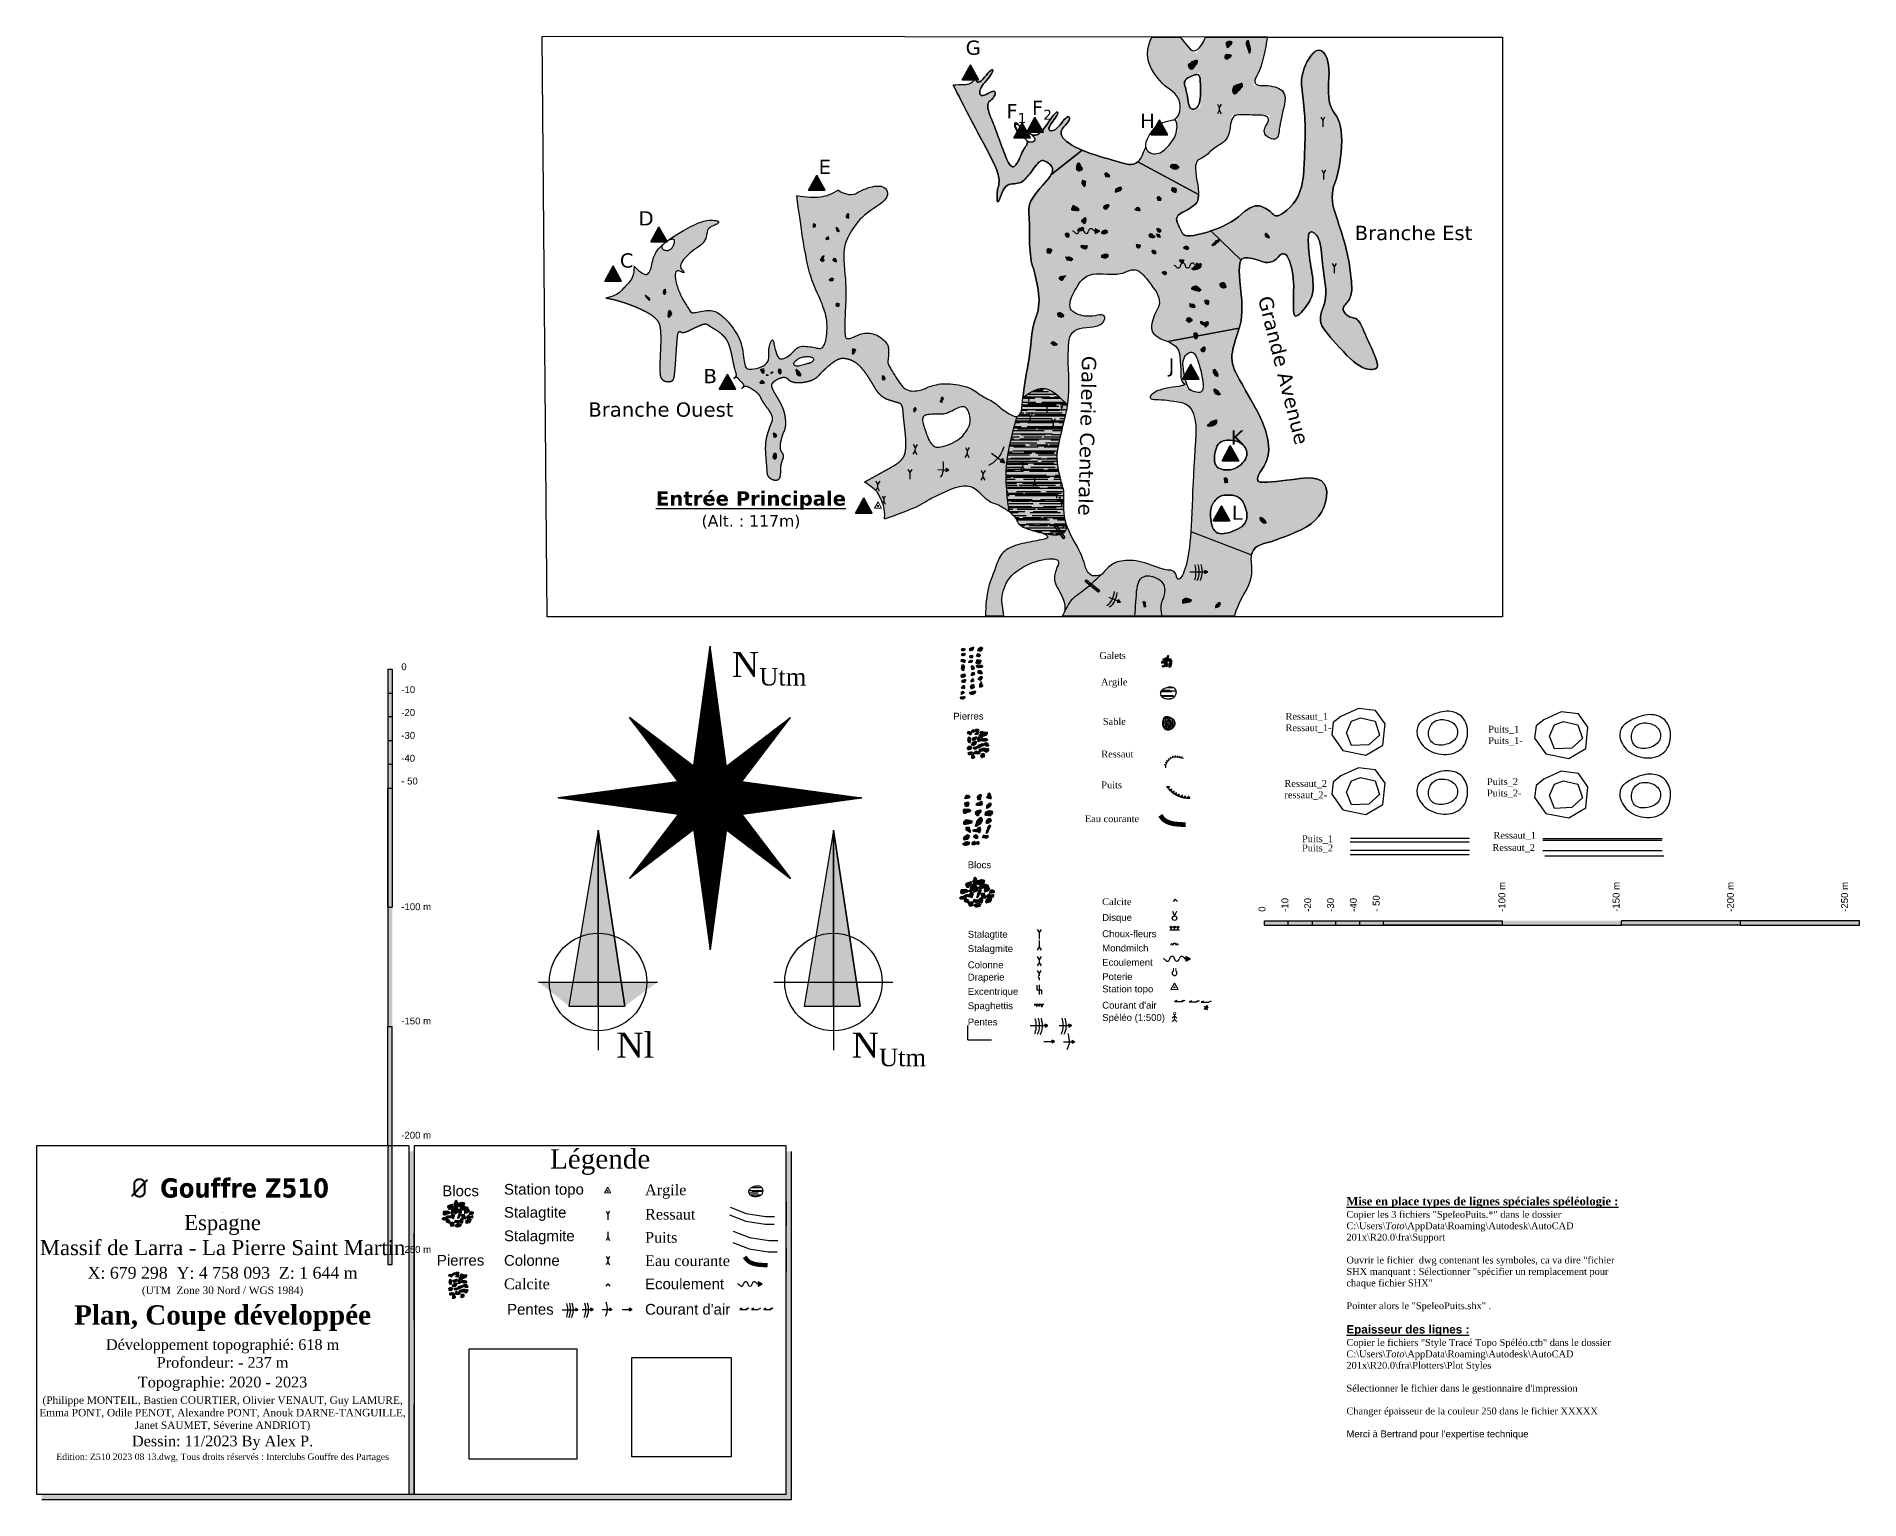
# Model space of a CAD drawing. Header units: metres. Extents: x -1178 to 131, y -250 to 398.
# Drawn here: x -1178 to -412, y -217 to 398 of the extents above; entities that cross this region are included whole.
import ezdxf

# ---------------------------------------------------------------- set-up
doc = ezdxf.new("R2010")
doc.units = ezdxf.units.M
doc.header["$MEASUREMENT"] = 0
doc.layers.get('0').update_dxf_attribs({"color": 250})
for name, color, linetype in [('Blocs - Actifs', 170, 'Continuous'), ('Blocs - Argiles', 32, 'Continuous'), ("Blocs - Courant d'air", 204, 'Continuous'), ('Blocs - Echelle', 250, 'Continuous'), ('Blocs - Pentes', 36, 'Continuous'), ('Blocs - Puits', 248, 'Continuous'), ('Blocs - Sables', 42, 'Continuous'), ('Blocs - Spéléothèmes Fond', 255, 'Continuous'), ('Espace Papier - Cadre Visible', 250, 'Continuous'), ('Topo Dessin - Actifs', 170, 'Continuous'), ('Topo Dessin - Divers', 92, 'Continuous'), ('Topo Dessin - Entrées', 250, 'Continuous'), ('Topo Dessin - Galeries', 1, 'Continuous'), ('Topo Dessin - Légendes Grosses', 250, 'Continuous'), ('Topo Dessin - Puits', 248, 'Continuous'), ('Topo Dessin - Sols', 32, 'Continuous'), ('Topo Dessin - Spéléothèmes', 26, 'Continuous')]:
    doc.layers.add(name, color=color, linetype=linetype)
doc.layers.add('Topo Dessin - Fond', color=7, linetype='Continuous', true_color=0xdedede)
doc.styles.add('PUITS', font='WINGDNG3.TTF')
doc.linetypes.add('PUITS_1', pattern='A,0.5,[138,SpeleoPuits.shx,S=1,R=0,X=-0.25,Y=0],0.5', length=1)
doc.linetypes.add('PUITS_1-', pattern='A,0.5,[139,SpeleoPuits.shx,S=1,R=0,X=0,Y=0],0.5', length=1)
doc.linetypes.add('PUITS_2', pattern='A,0.6,["p",PUITS,S=1,R=0,X=-0.4,Y=0],0.6', length=1.2)
doc.linetypes.add('PUITS_2-', pattern='A,0.6,["q",PUITS,S=1,R=0,X=-0.4,Y=-1],0.6', length=1.2)
doc.linetypes.add('RESSAUT_1', pattern='A,0.5,[136,SpeleoPuits.shx,S=1,R=0,X=0,Y=0],0.5', length=1)
doc.linetypes.add('RESSAUT_1-', pattern='A,0.5,[137,SpeleoPuits.shx,S=1,R=0,X=0,Y=0],0.5', length=1)
doc.linetypes.add('RESSAUT_2', pattern='A,1,[136,SpeleoPuits.shx,S=1,R=0,X=0,Y=0],1', length=2)
doc.linetypes.add('RESSAUT_2-', pattern='A,1,[137,SpeleoPuits.shx,S=1,R=0,X=0,Y=0],1', length=2)
picture_1 = doc.add_image_def('image1.jpg', size_in_pixel=(340, 348))
picture_2 = doc.add_image_def('image2.jpg', size_in_pixel=(1674, 1674))

msp = doc.modelspace()

# ---------------------------------------------------------------- texts
at = {"layer": 'Blocs - Echelle', "linetype": 'Continuous', "char_height": 2.8787, "attachment_point": 7}
for s, insert in [('\\fTimes New Roman|b0|i0|c0|p18;Galets', (-731.1, 136.52)), ('\\fTimes New Roman|b0|i0|c0|p18;Argile', (-730.42, 124.51)), ('\\fTimes New Roman|b0|i0|c0|p18; Sable', (-730.74, 108.81)), ('{\\fTimes New Roman|b0|i0|c0|p18;Ressaut_1\\PRessaut_1-}', (-652.9, 105.66)), ('{\\fTimes New Roman|b0|i0|c0|p18;Puits_1\\PPuits_1-}', (-567.76, 100.24)), ('\\fTimes New Roman|b0|i0|c0|p18;Ressaut', (-730.32, 95.16)), ('\\fTimes New Roman|b0|i0|c0|p18;Puits', (-730.32, 82.17)), ('{\\fTimes New Roman|b0|i0|c0|p18;Ressaut_2\\Pressaut_2-}', (-653.38, 77.46)), ('{\\fTimes New Roman|b0|i0|c0|p18;Puits_2\\PPuits_2-}', (-568.31, 78.22)), ('\\fTimes New Roman|b0|i0|c0|p18;Eau courante', (-737.21, 67.97)), ('{\\fTimes New Roman|b0|i0|c0|p18;Puits_1}', (-645.99, 59.02)), ('{\\fTimes New Roman|b0|i0|c0|p18;Ressaut_1}', (-565.58, 60.49)), ('{\\fTimes New Roman|b0|i0|c0|p18;Puits_2}', (-645.99, 55.15)), ('{\\fTimes New Roman|b0|i0|c0|p18;Ressaut_2}', (-566, 55.36))]:
    msp.add_mtext(s, dxfattribs=dict(at, insert=insert))
at = {"layer": 'Blocs - Echelle', "char_height": 2.8787, "attachment_point": 7}
for s, insert in [('\\fArial|b0|i0|c0|p34;\\W1;Pierres', (-792.5, 111.03)), ('\\fArial|b0|i0|c0|p34;\\W1;Blocs', (-786.4, 48.59)), ('{\\fTimes New Roman|b0|i0|c0|p18;Calcite}', (-729.94, 33.12)), ('\\fArial|b0|i0|c0|p34;\\W1;Disque', (-729.93, 25.64)), ('\\fArial|b0|i0|c0|p34;\\W1;Stalagtite', (-786.4, 18.59)), ('\\fArial|b0|i0|c0|p34;\\W1;Stalagmite', (-786.4, 12.59)), ('\\fArial|b0|i0|c0|p34;\\W1;Choux-fleurs', (-729.93, 19.64)), ('\\fArial|b0|i0|c0|p34;\\W1;Mondmilch', (-729.93, 13.64)), ('\\fArial|b0|i0|c0|p34;\\W1;Colonne', (-786.4, 6.59)), ('\\fArial|b0|i0|c0|p34;\\W1;Ecoulement', (-729.93, 7.64)), ('\\fArial|b0|i0|c0|p34;\\W1;Draperie', (-786.4, 0.59)), ('\\fArial|b0|i0|c0|p34;\\W1;Poterie', (-729.93, 1.64)), ('\\fArial|b0|i0|c0|p34;\\W1;Spaghettis', (-786.4, -11.41)), ('\\fArial|b0|i0|c0|p34;\\W1;Excentrique', (-786.4, -5.41)), ('\\fArial|b0|i0|c0|p34;\\W1;Station topo', (-729.93, -4.36)), ("\\fArial|b0|i0|c0|p34;\\W1;Courant d'air", (-729.93, -10.36)), ('{\\fArial|b0|i0|c0|p34;Pentes}', (-786.4, -17.41)), ('\\fArial|b0|i0|c0|p34;\\W1;Spéléo (1:500)', (-729.93, -16.36))]:
    msp.add_mtext(s, dxfattribs=dict(at, insert=insert))
at = {"layer": 'Blocs - Echelle', "linetype": 'Continuous', "insert": (-627.33, -200.84), "char_height": 2.87867, "width": 116.5118, "attachment_point": 7}
msp.add_mtext('{\\fTimes New Roman|b1|i0|c0|p18;\\H1.2158x;\\LMise en place types de lignes spéciales spéléologie :\\H0.82248x;\\P\\fTimes New Roman|b0|i0|c0|p18;\\lCopier les 3 fichiers "SpeleoPuits.*" dans le dossier C:\\\\Users\\\\\\fTimes New Roman|b0|i1|c0|p18;Toto\\fTimes New Roman|b0|i0|c0|p18;\\\\AppData\\\\Roaming\\\\Autodesk\\\\AutoCAD 201x\\\\R20.0\\\\fra\\\\Support\\P\\POuvrir le fichier  dwg contenant les symboles, ca va dire "fichier SHX manquant : Sélectionner "spécifier un remplacement pour chaque fichier SHX"\\P\\PPointer alors le "SpeleoPuits.shx" .\\f@Arial Unicode MS|b0|i0|c0|p34;\\P\\L\\P\\f@Arial Unicode MS|b1|i0|c0|p34;\\H1.2158x;Epaisseur des lignes :\\l\\P\\fTimes New Roman|b0|i0|c0|p18;\\H0.8225x;Copier le fichiers "Style Tracé Topo Spéléo.ctb" dans le dossier C:\\\\Users\\\\\\fTimes New Roman|b0|i1|c0|p18;Toto\\fTimes New Roman|b0|i0|c0|p18;\\\\AppData\\\\Roaming\\\\Autodesk\\\\AutoCAD 201x\\\\R20.0\\\\fra\\\\Plotters\\\\Plot Styles\\f@Arial Unicode MS|b0|i0|c0|p34;\\H0.99997x;\\P\\fTimes New Roman|b0|i0|c0|p18;\\H1x;\\PSélectionner le fichier dans le gestionnaire d\'impression\\P\\PChanger épaisseur de la couleur 250 dans le fichier XXXXX\\f@Arial Unicode MS|b0|i0|c0|p34;\\H0.99997x;\\P\\PMerci à Bertrand pour l\'expertise technique \\P\\P^I}', dxfattribs=at)
at = {"layer": 'Topo Dessin - Entrées', "char_height": 6, "attachment_point": 1}
for s, width, insert in [('{\\fVerdana|b0|i0|c0|p34;G}', 13.4982, (-787.31, 396.3)), ('\\A1;{\\fVerdana|b0|i0|c0|p34;F\\H0.7x;\\S^ 1;}', 13.4982, (-770.19, 369.67)), ('\\A1;{\\fVerdana|b0|i0|c0|p34;F\\H0.7x;\\S^ 2;}', 13.4982, (-759.45, 371.06)), ('{\\fVerdana|b0|i0|c0|p34;H}', 13.4982, (-713.98, 365.6)), ('{\\fVerdana|b0|i0|c0|p34;E}', 65.5246, (-849.05, 346.22)), ('{\\fVerdana|b0|i0|c0|p34;D}', 65.5246, (-924.69, 324.62)), ('{\\fVerdana|b0|i0|c0|p34;C}', 65.5246, (-932.55, 306.93)), ('{\\fVerdana|b0|i0|c0|p34;J}', 13.4982, (-702.04, 262.8)), ('{\\fVerdana|b0|i0|c0|p34;B}', 7.4662, (-897.41, 258.38)), ('{\\fVerdana|b0|i0|c0|p34;K}', 13.4982, (-675.9, 232.61)), ('\\pxqc;{\\fVerdana|b1|i0|c0|p34;\\LEntrée Principale\\fVerdana|b0|i0|c0|p34;\\l\\P\\H0.8x;(Alt. : 117m)}', 81.1722, (-918.06, 206.97)), ('{\\fVerdana|b0|i0|c0|p34;L}', 13.4982, (-675.47, 200.99, 19.96))]:
    msp.add_mtext_dynamic_manual_height_columns(s, width=width, gutter_width=12.5, heights=[0], dxfattribs=dict(at, insert=insert))
at = {"layer": 'Topo Dessin - Légendes Grosses', "linetype": 'Continuous', "char_height": 6, "attachment_point": 1}
for s, insert in [('{\\fVerdana|b0|i0|c0|p34;Branche Est}', (-623.87, 318.48)), ('{\\fVerdana|b0|i0|c0|p34;Branche Ouest}', (-945.8, 244.31))]:
    msp.add_mtext_dynamic_manual_height_columns(s, width=65.5246, gutter_width=12.5, heights=[0], dxfattribs=dict(at, insert=insert))
for s, width, insert, rotation in [('{\\fVerdana|b0|i0|c0|p34;Grande Avenue}', 65.5246, (-658.72, 289.58), 284.25), ('{\\fVerdana|b0|i0|c0|p34;Galerie Centrale}', 83.5597, (-732.38, 263.77), 268.61798)]:
    msp.add_mtext_dynamic_manual_height_columns(s, width=width, gutter_width=12.5, heights=[0], dxfattribs=dict(at, insert=insert, rotation=rotation))

# ---------------------------------------------------------------- blocks, each defined once
blk = doc.blocks.new('*U103')
at = {"layer": 'Topo Dessin - Spéléothèmes'}
h = blk.add_hatch(color=255, dxfattribs=at)
h.dxf.hatch_style = 2
edge = h.paths.add_edge_path()
edge.add_spline(control_points=[(0.31, 1.06), (-0.01, 0.95), (-0.33, 0.74), (-0.65, 0.31), (-0.97, -0.12), (-1.08, -0.12), (-0.97, -0.44), (-0.86, -0.76), (-0.86, -1.08), (-0.54, -1.19), (-0.22, -1.3), (0.2, -1.3), (0.2, -1.3), (0.2, -1.3), (0.63, -1.4), (0.63, -0.87), (0.63, -0.33), (0.63, -0.23), (0.74, 0.1), (0.85, 0.42), (0.85, 0.84), (0.85, 0.84), (0.85, 0.84), (0.31, 1.06), (0.31, 1.06)], knot_values=[0, 0, 0, 0, 1, 1, 1, 2, 2, 2, 3, 3, 3, 4, 4, 4, 5, 5, 5, 6, 6, 6, 7, 7, 7, 8, 8, 8, 8], degree=3, periodic=0)
at = {"layer": 'Topo Dessin - Spéléothèmes', "lineweight": 5}
blk.add_lwpolyline([(-0.97, -0.44), (0.69, -0.05), (0.31, 1.06)], dxfattribs=at)
at = {"layer": 'Topo Dessin - Spéléothèmes', "lineweight": 9}
blk.add_open_spline([(0.31, 1.06), (-0.01, 0.95), (-0.33, 0.74), (-0.65, 0.31), (-0.97, -0.12), (-1.08, -0.12), (-0.97, -0.44), (-0.86, -0.76), (-0.86, -1.08), (-0.54, -1.19), (-0.22, -1.3), (0.2, -1.3), (0.2, -1.3), (0.2, -1.3), (0.63, -1.4), (0.63, -0.87), (0.63, -0.33), (0.63, -0.23), (0.74, 0.1), (0.85, 0.42), (0.85, 0.84), (0.85, 0.84), (0.85, 0.84), (0.31, 1.06), (0.31, 1.06)], degree=3, knots=[0, 0, 0, 0, 1, 1, 1, 2, 2, 2, 3, 3, 3, 4, 4, 4, 5, 5, 5, 6, 6, 6, 7, 7, 7, 8, 8, 8, 8], dxfattribs=at)
blk = doc.blocks.new('*U109')
at = {"layer": 'Topo Dessin - Spéléothèmes'}
h = blk.add_hatch(color=255, dxfattribs=at)
h.dxf.hatch_style = 2
edge = h.paths.add_edge_path()
edge.add_spline(control_points=[(-0.64, 0.86), (-0.64, 0.86), (-1.18, 0.86), (-1.07, 0.43), (-0.96, 0), (-0.75, -0.75), (-0.75, -0.75), (-0.75, -0.75), (-0.11, -0.96), (-0.11, -0.96), (-0.11, -0.96), (0.64, -0.75), (0.64, -0.75), (0.64, -0.75), (0.96, 0.32), (0.96, 0.32), (0.96, 0.32), (0.75, 0.96), (0.75, 0.96), (0.75, 0.96), (0.11, 1.18), (0.11, 1.18), (0.11, 1.18), (-0.64, 0.86), (-0.64, 0.86)], knot_values=[0, 0, 0, 0, 1, 1, 1, 2, 2, 2, 3, 3, 3, 4, 4, 4, 5, 5, 5, 6, 6, 6, 7, 7, 7, 8, 8, 8, 8], degree=3, periodic=0)
at = {"layer": 'Topo Dessin - Spéléothèmes', "lineweight": 5}
blk.add_lwpolyline([(-0.96, 0.75), (0, 0), (0.96, 0.32)], dxfattribs=at)
at = {"layer": 'Topo Dessin - Spéléothèmes', "lineweight": 9}
blk.add_open_spline([(-0.64, 0.86), (-0.64, 0.86), (-1.18, 0.86), (-1.07, 0.43), (-0.96, 0), (-0.75, -0.75), (-0.75, -0.75), (-0.75, -0.75), (-0.11, -0.96), (-0.11, -0.96), (-0.11, -0.96), (0.64, -0.75), (0.64, -0.75), (0.64, -0.75), (0.96, 0.32), (0.96, 0.32), (0.96, 0.32), (0.75, 0.96), (0.75, 0.96), (0.75, 0.96), (0.11, 1.18), (0.11, 1.18), (0.11, 1.18), (-0.64, 0.86), (-0.64, 0.86)], degree=3, knots=[0, 0, 0, 0, 1, 1, 1, 2, 2, 2, 3, 3, 3, 4, 4, 4, 5, 5, 5, 6, 6, 6, 7, 7, 7, 8, 8, 8, 8], dxfattribs=at)
blk = doc.blocks.new('*U104')
at = {"layer": 'Topo Dessin - Spéléothèmes'}
h = blk.add_hatch(color=255, dxfattribs=at)
h.dxf.hatch_style = 2
edge = h.paths.add_edge_path()
edge.add_spline(control_points=[(-0.43, 0.75), (-0.86, 0.86), (-1.39, 1.28), (-1.5, 0.32), (-1.6, -0.64), (-1.39, -0.96), (-0.96, -1.07), (-0.53, -1.18), (-0.64, -0.96), (-0.21, -0.86), (0.21, -0.75), (0.21, -0.53), (0.54, -0.53), (0.86, -0.53), (1.07, -0.43), (1.39, -0.21), (1.71, 0), (1.71, 0.32), (1.71, 0.32), (1.71, 0.32), (1.39, 0.75), (0.96, 0.75), (0.54, 0.75), (0.21, 0.96), (0.21, 0.96), (0.21, 0.96), (-0.43, 0.75), (-0.43, 0.75)], knot_values=[0, 0, 0, 0, 1, 1, 1, 2, 2, 2, 3, 3, 3, 4, 4, 4, 5, 5, 5, 6, 6, 6, 7, 7, 7, 8, 8, 8, 9, 9, 9, 9], degree=3, periodic=0)
at = {"layer": 'Topo Dessin - Spéléothèmes', "lineweight": 5}
for points in [[(-1.34, 0.82), (-0.86, -0.11), (0, 0), (0.96, 0.32), (1.71, 0.32)], [(-0.86, -0.11), (-0.75, -0.75), (-0.96, -1.07)]]:
    blk.add_lwpolyline(points, dxfattribs=at)
at = {"layer": 'Topo Dessin - Spéléothèmes', "lineweight": 9}
blk.add_open_spline([(-0.43, 0.75), (-0.86, 0.86), (-1.39, 1.28), (-1.5, 0.32), (-1.6, -0.64), (-1.39, -0.96), (-0.96, -1.07), (-0.53, -1.18), (-0.64, -0.96), (-0.21, -0.86), (0.21, -0.75), (0.21, -0.53), (0.54, -0.53), (0.86, -0.53), (1.07, -0.43), (1.39, -0.21), (1.71, 0), (1.71, 0.32), (1.71, 0.32), (1.71, 0.32), (1.39, 0.75), (0.96, 0.75), (0.54, 0.75), (0.21, 0.96), (0.21, 0.96), (0.21, 0.96), (-0.43, 0.75), (-0.43, 0.75)], degree=3, knots=[0, 0, 0, 0, 1, 1, 1, 2, 2, 2, 3, 3, 3, 4, 4, 4, 5, 5, 5, 6, 6, 6, 7, 7, 7, 8, 8, 8, 9, 9, 9, 9], dxfattribs=at)
blk = doc.blocks.new('block 521')
at = {"layer": 'Topo Dessin - Spéléothèmes'}
h = blk.add_hatch(color=255, dxfattribs=at)
h.dxf.hatch_style = 2
edge = h.paths.add_edge_path()
edge.add_spline(control_points=[(0, 0.32), (-0.75, 0.54), (-0.75, 0.86), (-1.07, 0.64), (-1.39, 0.43), (-1.39, 0.43), (-1.6, 0.11), (-1.82, -0.21), (-1.82, -0.11), (-1.82, -0.53), (-1.82, -0.96), (-1.71, -0.75), (-1.28, -0.86), (-0.86, -0.96), (-0.64, -0.64), (-0.32, -0.64), (0, -0.64), (0, -0.43), (0.32, -0.53), (0.64, -0.64), (1.07, -0.64), (1.07, -0.64), (1.07, -0.64), (1.28, 0), (1.28, 0), (1.28, 0), (1.18, 0.54), (1.18, 0.54), (1.18, 0.54), (1.07, 0.64), (0.75, 0.54), (0.43, 0.43), (0, 0.32), (0, 0.32)], knot_values=[0, 0, 0, 0, 1, 1, 1, 2, 2, 2, 3, 3, 3, 4, 4, 4, 5, 5, 5, 6, 6, 6, 7, 7, 7, 8, 8, 8, 9, 9, 9, 10, 10, 10, 11, 11, 11, 11], degree=3, periodic=0)
at = {"layer": 'Topo Dessin - Spéléothèmes', "lineweight": 5}
for points in [[(-1.07, 0.64), (-0.86, -0.21), (0, 0), (0.75, 0), (1.28, 0)], [(-0.86, -0.21), (-1.28, -0.86)]]:
    blk.add_lwpolyline(points, dxfattribs=at)
at = {"layer": 'Topo Dessin - Spéléothèmes', "lineweight": 9}
blk.add_open_spline([(0, 0.32), (-0.75, 0.54), (-0.75, 0.86), (-1.07, 0.64), (-1.39, 0.43), (-1.39, 0.43), (-1.6, 0.11), (-1.82, -0.21), (-1.82, -0.11), (-1.82, -0.53), (-1.82, -0.96), (-1.71, -0.75), (-1.28, -0.86), (-0.86, -0.96), (-0.64, -0.64), (-0.32, -0.64), (0, -0.64), (0, -0.43), (0.32, -0.53), (0.64, -0.64), (1.07, -0.64), (1.07, -0.64), (1.07, -0.64), (1.28, 0), (1.28, 0), (1.28, 0), (1.18, 0.54), (1.18, 0.54), (1.18, 0.54), (1.07, 0.64), (0.75, 0.54), (0.43, 0.43), (0, 0.32), (0, 0.32)], degree=3, knots=[0, 0, 0, 0, 1, 1, 1, 2, 2, 2, 3, 3, 3, 4, 4, 4, 5, 5, 5, 6, 6, 6, 7, 7, 7, 8, 8, 8, 9, 9, 9, 10, 10, 10, 11, 11, 11, 11], dxfattribs=at)
blk = doc.blocks.new('*U101')
at = {"layer": 'Topo Dessin - Spéléothèmes'}
h = blk.add_hatch(color=255, dxfattribs=at)
h.dxf.hatch_style = 2
edge = h.paths.add_edge_path()
edge.add_spline(control_points=[(-0.11, 1.18), (-0.53, 0.75), (-1.07, 0.53), (-1.18, 0.11), (-1.28, -0.32), (-1.28, -0.32), (-1.28, -0.64), (-1.28, -0.96), (-1.18, -1.07), (-0.53, -0.96), (0.11, -0.86), (0.86, -0.75), (0.86, -0.75), (0.86, -0.75), (1.39, -0.53), (1.71, -0.53), (2.03, -0.53), (2.25, -0.21), (2.25, -0.21), (2.25, -0.21), (2.57, 0.43), (2.57, 0.43), (2.57, 0.43), (2.25, 0.75), (1.82, 0.75), (1.39, 0.75), (1.18, 1.07), (0.75, 1.07), (0.32, 1.07), (-0.11, 1.18), (-0.11, 1.18)], knot_values=[0, 0, 0, 0, 1, 1, 1, 2, 2, 2, 3, 3, 3, 4, 4, 4, 5, 5, 5, 6, 6, 6, 7, 7, 7, 8, 8, 8, 9, 9, 9, 10, 10, 10, 10], degree=3, periodic=0)
at = {"layer": 'Topo Dessin - Spéléothèmes', "lineweight": 5}
for points in [[(0, 0), (-0.53, -0.96)], [(-0.11, 1.18), (0, 0), (1.07, 0.11), (1.93, 0.32), (2.57, 0.43)]]:
    blk.add_lwpolyline(points, dxfattribs=at)
at = {"layer": 'Topo Dessin - Spéléothèmes', "lineweight": 9}
blk.add_open_spline([(-0.11, 1.18), (-0.53, 0.75), (-1.07, 0.53), (-1.18, 0.11), (-1.28, -0.32), (-1.28, -0.32), (-1.28, -0.64), (-1.28, -0.96), (-1.18, -1.07), (-0.53, -0.96), (0.11, -0.86), (0.86, -0.75), (0.86, -0.75), (0.86, -0.75), (1.39, -0.53), (1.71, -0.53), (2.03, -0.53), (2.25, -0.21), (2.25, -0.21), (2.25, -0.21), (2.57, 0.43), (2.57, 0.43), (2.57, 0.43), (2.25, 0.75), (1.82, 0.75), (1.39, 0.75), (1.18, 1.07), (0.75, 1.07), (0.32, 1.07), (-0.11, 1.18), (-0.11, 1.18)], degree=3, knots=[0, 0, 0, 0, 1, 1, 1, 2, 2, 2, 3, 3, 3, 4, 4, 4, 5, 5, 5, 6, 6, 6, 7, 7, 7, 8, 8, 8, 9, 9, 9, 10, 10, 10, 10], dxfattribs=at)
blk = doc.blocks.new('*U106')
at = {"layer": 'Topo Dessin - Spéléothèmes'}
h = blk.add_hatch(color=255, dxfattribs=at)
h.dxf.hatch_style = 2
edge = h.paths.add_edge_path()
edge.add_spline(control_points=[(0.46, 1.38), (0.46, 1.38), (-0.39, 0.74), (-0.39, 0.31), (-0.39, -0.12), (-0.71, -0.97), (-0.71, -0.97), (-0.71, -0.97), (-0.93, -1.72), (-0.93, -1.72), (-0.93, -1.72), (-1.14, -2.26), (-0.82, -2.15), (-0.5, -2.04), (-0.07, -1.4), (-0.07, -1.4), (-0.07, -1.4), (0.03, -1.08), (0.25, -0.76), (0.46, -0.44), (0.57, 0.2), (0.57, 0.2), (0.57, 0.2), (0.89, 0.52), (1, 0.95), (1.1, 1.38), (0.46, 1.38), (0.46, 1.38)], knot_values=[0, 0, 0, 0, 1, 1, 1, 2, 2, 2, 3, 3, 3, 4, 4, 4, 5, 5, 5, 6, 6, 6, 7, 7, 7, 8, 8, 8, 9, 9, 9, 9], degree=3, periodic=0)
at = {"layer": 'Topo Dessin - Spéléothèmes', "lineweight": 5}
blk.add_lwpolyline([(-0.57, -0.56), (0.5, -0.1), (0.46, 1.38)], dxfattribs=at)
at = {"layer": 'Topo Dessin - Spéléothèmes', "lineweight": 9}
blk.add_open_spline([(0.46, 1.38), (0.46, 1.38), (-0.39, 0.74), (-0.39, 0.31), (-0.39, -0.12), (-0.71, -0.97), (-0.71, -0.97), (-0.71, -0.97), (-0.93, -1.72), (-0.93, -1.72), (-0.93, -1.72), (-1.14, -2.26), (-0.82, -2.15), (-0.5, -2.04), (-0.07, -1.4), (-0.07, -1.4), (-0.07, -1.4), (0.03, -1.08), (0.25, -0.76), (0.46, -0.44), (0.57, 0.2), (0.57, 0.2), (0.57, 0.2), (0.89, 0.52), (1, 0.95), (1.1, 1.38), (0.46, 1.38), (0.46, 1.38)], degree=3, knots=[0, 0, 0, 0, 1, 1, 1, 2, 2, 2, 3, 3, 3, 4, 4, 4, 5, 5, 5, 6, 6, 6, 7, 7, 7, 8, 8, 8, 9, 9, 9, 9], dxfattribs=at)
blk = doc.blocks.new('*U113')
at = {"layer": 'Topo Dessin - Spéléothèmes'}
h = blk.add_hatch(color=255, dxfattribs=at)
h.dxf.hatch_style = 2
edge = h.paths.add_edge_path()
edge.add_spline(control_points=[(-0.95, 0.96), (-0.95, 0.96), (-1.17, 0.11), (-0.74, -0.21), (-0.31, -0.54), (-0.81, -0.46), (-0.31, -0.54), (0.44, -0.96), (0.76, -1.18), (0.76, -1.18), (0.76, -1.18), (1.08, -0.96), (0.97, -0.54), (0.87, -0.11), (1.08, -0.54), (0.87, -0.11), (0.65, 0.32), (0.44, 1.07), (0.44, 1.07), (0.44, 1.07), (-0.1, 1.07), (-0.1, 1.07), (-0.1, 1.07), (-0.95, 0.96), (-0.95, 0.96)], knot_values=[0, 0, 0, 0, 1, 1, 1, 2, 2, 2, 3, 3, 3, 4, 4, 4, 5, 5, 5, 6, 6, 6, 7, 7, 7, 8, 8, 8, 8], degree=3, periodic=0)
at = {"layer": 'Topo Dessin - Spéléothèmes', "lineweight": 5}
for points in [[(-0.95, 0.96), (0.23, 0.21), (0.87, -0.11)], [(0.87, -0.11), (0.23, -0.86)]]:
    blk.add_lwpolyline(points, dxfattribs=at)
at = {"layer": 'Topo Dessin - Spéléothèmes', "lineweight": 9}
blk.add_open_spline([(-0.95, 0.96), (-0.95, 0.96), (-1.17, 0.11), (-0.74, -0.21), (-0.31, -0.54), (-0.81, -0.46), (-0.31, -0.54), (0.44, -0.96), (0.76, -1.18), (0.76, -1.18), (0.76, -1.18), (1.08, -0.96), (0.97, -0.54), (0.87, -0.11), (1.08, -0.54), (0.87, -0.11), (0.65, 0.32), (0.44, 1.07), (0.44, 1.07), (0.44, 1.07), (-0.1, 1.07), (-0.1, 1.07), (-0.1, 1.07), (-0.95, 0.96), (-0.95, 0.96)], degree=3, knots=[0, 0, 0, 0, 1, 1, 1, 2, 2, 2, 3, 3, 3, 4, 4, 4, 5, 5, 5, 6, 6, 6, 7, 7, 7, 8, 8, 8, 8], dxfattribs=at)
blk = doc.blocks.new('*U107')
at = {"layer": 'Topo Dessin - Spéléothèmes'}
h = blk.add_hatch(color=255, dxfattribs=at)
h.dxf.hatch_style = 2
edge = h.paths.add_edge_path()
edge.add_spline(control_points=[(-0.35, 1.04), (-0.35, 1.04), (-0.99, 0.4), (-1.1, 0.08), (-1.2, -0.24), (-1.2, -0.89), (-1.2, -0.89), (-1.2, -0.89), (-1.63, -1.53), (-1.63, -1.53), (-1.63, -1.53), (-1.74, -1.85), (-1.74, -1.85), (-1.74, -1.85), (-1.1, -1.95), (-1.1, -1.95), (-1.1, -1.95), (-0.24, -1.42), (-0.24, -1.42), (-0.24, -1.42), (0.29, -1.1), (0.29, -1.1), (0.29, -1.1), (0.62, -0.99), (0.83, -0.56), (1.04, -0.14), (1.47, 0.61), (1.47, 0.61), (1.47, 0.61), (1.36, 1.04), (1.36, 1.04), (1.36, 1.04), (1.04, 1.57), (1.04, 1.57), (1.04, 1.57), (1.28, 1.98), (0.85, 1.87), (0.42, 1.77), (0.72, 2.11), (0.19, 1.57), (-0.35, 1.04), (-0.35, 1.04), (-0.35, 1.04)], knot_values=[0, 0, 0, 0, 1, 1, 1, 2, 2, 2, 3, 3, 3, 4, 4, 4, 5, 5, 5, 6, 6, 6, 7, 7, 7, 8, 8, 8, 9, 9, 9, 10, 10, 10, 11, 11, 11, 12, 12, 12, 13, 13, 13, 14, 14, 14, 14], degree=3, periodic=0)
at = {"layer": 'Topo Dessin - Spéléothèmes', "lineweight": 5}
blk.add_lwpolyline([(1.04, 1.57), (0.94, 0.72), (0.83, -0.56), (-0.03, -0.78), (-0.78, -0.89), (-1.2, -0.89)], dxfattribs=at)
at = {"layer": 'Topo Dessin - Spéléothèmes', "lineweight": 9}
blk.add_open_spline([(-0.35, 1.04), (-0.35, 1.04), (-0.99, 0.4), (-1.1, 0.08), (-1.2, -0.24), (-1.2, -0.89), (-1.2, -0.89), (-1.2, -0.89), (-1.63, -1.53), (-1.63, -1.53), (-1.63, -1.53), (-1.74, -1.85), (-1.74, -1.85), (-1.74, -1.85), (-1.1, -1.95), (-1.1, -1.95), (-1.1, -1.95), (-0.24, -1.42), (-0.24, -1.42), (-0.24, -1.42), (0.29, -1.1), (0.29, -1.1), (0.29, -1.1), (0.62, -0.99), (0.83, -0.56), (1.04, -0.14), (1.47, 0.61), (1.47, 0.61), (1.47, 0.61), (1.36, 1.04), (1.36, 1.04), (1.36, 1.04), (1.04, 1.57), (1.04, 1.57), (1.04, 1.57), (1.28, 1.98), (0.85, 1.87), (0.42, 1.77), (0.72, 2.11), (0.19, 1.57), (-0.35, 1.04), (-0.35, 1.04), (-0.35, 1.04)], degree=3, knots=[0, 0, 0, 0, 1, 1, 1, 2, 2, 2, 3, 3, 3, 4, 4, 4, 5, 5, 5, 6, 6, 6, 7, 7, 7, 8, 8, 8, 9, 9, 9, 10, 10, 10, 11, 11, 11, 12, 12, 12, 13, 13, 13, 14, 14, 14, 14], dxfattribs=at)
blk = doc.blocks.new('*U115')
at = {"layer": 'Topo Dessin - Spéléothèmes'}
h = blk.add_hatch(color=255, dxfattribs=at)
h.dxf.hatch_style = 2
edge = h.paths.add_edge_path()
edge.add_spline(control_points=[(-0.21, 0.75), (-0.21, 0.75), (-0.86, 0.32), (-0.86, 0.32), (-0.86, 0.32), (-0.96, -0.11), (-0.75, -0.53), (-0.53, -0.96), (-0.21, -1.28), (-0.21, -1.28), (-0.21, -1.28), (0.53, -1.28), (0.53, -1.28), (0.53, -1.28), (1.07, -0.21), (1.07, -0.21), (1.07, -0.21), (1.71, 0.11), (1.6, 0.53), (1.5, 0.96), (1.6, 1.28), (1.28, 1.28), (0.96, 1.28), (0.11, 0.86), (0.11, 0.86), (0.11, 0.86), (-0.21, 0.75), (-0.21, 0.75)], knot_values=[0, 0, 0, 0, 1, 1, 1, 2, 2, 2, 3, 3, 3, 4, 4, 4, 5, 5, 5, 6, 6, 6, 7, 7, 7, 8, 8, 8, 9, 9, 9, 9], degree=3, periodic=0)
at = {"layer": 'Topo Dessin - Spéléothèmes', "lineweight": 5}
for points in [[(-0.86, 0.32), (0, 0), (0.86, 0.43), (1.6, 0.53)], [(0, 0), (0.32, -0.53), (0.53, -1.28)]]:
    blk.add_lwpolyline(points, dxfattribs=at)
at = {"layer": 'Topo Dessin - Spéléothèmes', "lineweight": 9}
blk.add_open_spline([(-0.21, 0.75), (-0.21, 0.75), (-0.86, 0.32), (-0.86, 0.32), (-0.86, 0.32), (-0.96, -0.11), (-0.75, -0.53), (-0.53, -0.96), (-0.21, -1.28), (-0.21, -1.28), (-0.21, -1.28), (0.53, -1.28), (0.53, -1.28), (0.53, -1.28), (1.07, -0.21), (1.07, -0.21), (1.07, -0.21), (1.71, 0.11), (1.6, 0.53), (1.5, 0.96), (1.6, 1.28), (1.28, 1.28), (0.96, 1.28), (0.11, 0.86), (0.11, 0.86), (0.11, 0.86), (-0.21, 0.75), (-0.21, 0.75)], degree=3, knots=[0, 0, 0, 0, 1, 1, 1, 2, 2, 2, 3, 3, 3, 4, 4, 4, 5, 5, 5, 6, 6, 6, 7, 7, 7, 8, 8, 8, 9, 9, 9, 9], dxfattribs=at)
blk = doc.blocks.new('*U116')
at = {"layer": 'Topo Dessin - Spéléothèmes'}
h = blk.add_hatch(color=255, dxfattribs=at)
h.dxf.hatch_style = 2
edge = h.paths.add_edge_path()
edge.add_spline(control_points=[(-0.3, 0.8), (-0.3, 0.8), (-0.73, 0.48), (-1.05, 0.16), (-1.37, -0.17), (-1.26, -0.59), (-1.26, -0.59), (-1.26, -0.59), (-0.94, -1.13), (-0.94, -1.13), (-0.94, -1.13), (0.56, -0.81), (0.56, -0.81), (0.56, -0.81), (1.2, 0.05), (1.2, 0.05), (1.2, 0.05), (1.41, 0.91), (1.41, 0.91), (1.41, 0.91), (0.56, 1.23), (0.56, 1.23), (0.56, 1.23), (-0.3, 0.8), (-0.3, 0.8)], knot_values=[0, 0, 0, 0, 1, 1, 1, 2, 2, 2, 3, 3, 3, 4, 4, 4, 5, 5, 5, 6, 6, 6, 7, 7, 7, 8, 8, 8, 8], degree=3, periodic=0)
at = {"layer": 'Topo Dessin - Spéléothèmes', "lineweight": 5}
blk.add_lwpolyline([(0.56, 1.23), (0.34, 0.16), (-0.19, -0.49), (-0.94, -1.13)], dxfattribs=at)
at = {"layer": 'Topo Dessin - Spéléothèmes', "lineweight": 9}
blk.add_open_spline([(-0.3, 0.8), (-0.3, 0.8), (-0.73, 0.48), (-1.05, 0.16), (-1.37, -0.17), (-1.26, -0.59), (-1.26, -0.59), (-1.26, -0.59), (-0.94, -1.13), (-0.94, -1.13), (-0.94, -1.13), (0.56, -0.81), (0.56, -0.81), (0.56, -0.81), (1.2, 0.05), (1.2, 0.05), (1.2, 0.05), (1.41, 0.91), (1.41, 0.91), (1.41, 0.91), (0.56, 1.23), (0.56, 1.23), (0.56, 1.23), (-0.3, 0.8), (-0.3, 0.8)], degree=3, knots=[0, 0, 0, 0, 1, 1, 1, 2, 2, 2, 3, 3, 3, 4, 4, 4, 5, 5, 5, 6, 6, 6, 7, 7, 7, 8, 8, 8, 8], dxfattribs=at)
blk = doc.blocks.new('*U117')
at = {"layer": 'Topo Dessin - Spéléothèmes'}
h = blk.add_hatch(color=255, dxfattribs=at)
h.dxf.hatch_style = 2
edge = h.paths.add_edge_path()
edge.add_spline(control_points=[(-0.12, 1.18), (-0.12, 1.18), (-0.44, 0.86), (-0.76, 0.43), (-1.08, 0), (-1.19, 0), (-1.19, -0.32), (-1.19, -0.64), (-0.98, -1.07), (-0.98, -1.07), (-0.98, -1.07), (-0.02, -0.85), (-0.02, -0.85), (-0.02, -0.85), (0.63, -0.42), (0.63, -0.42), (0.63, -0.42), (1.16, 0.33), (1.16, 0.33), (1.16, 0.33), (0.63, 1.18), (0.63, 1.18), (0.63, 1.18), (-0.12, 1.18), (-0.12, 1.18)], knot_values=[0, 0, 0, 0, 1, 1, 1, 2, 2, 2, 3, 3, 3, 4, 4, 4, 5, 5, 5, 6, 6, 6, 7, 7, 7, 8, 8, 8, 8], degree=3, periodic=0)
at = {"layer": 'Topo Dessin - Spéléothèmes', "lineweight": 5}
blk.add_lwpolyline([(-0.12, 1.18), (0.63, -0.42)], dxfattribs=at)
at = {"layer": 'Topo Dessin - Spéléothèmes', "lineweight": 9}
blk.add_open_spline([(-0.12, 1.18), (-0.12, 1.18), (-0.44, 0.86), (-0.76, 0.43), (-1.08, 0), (-1.19, 0), (-1.19, -0.32), (-1.19, -0.64), (-0.98, -1.07), (-0.98, -1.07), (-0.98, -1.07), (-0.02, -0.85), (-0.02, -0.85), (-0.02, -0.85), (0.63, -0.42), (0.63, -0.42), (0.63, -0.42), (1.16, 0.33), (1.16, 0.33), (1.16, 0.33), (0.63, 1.18), (0.63, 1.18), (0.63, 1.18), (-0.12, 1.18), (-0.12, 1.18)], degree=3, knots=[0, 0, 0, 0, 1, 1, 1, 2, 2, 2, 3, 3, 3, 4, 4, 4, 5, 5, 5, 6, 6, 6, 7, 7, 7, 8, 8, 8, 8], dxfattribs=at)
blk = doc.blocks.new('*U118')
at = {"layer": 'Topo Dessin - Spéléothèmes'}
h = blk.add_hatch(color=255, dxfattribs=at)
h.dxf.hatch_style = 2
edge = h.paths.add_edge_path()
edge.add_spline(control_points=[(0.21, 1.07), (-0.21, 1.07), (-0.86, 0.86), (-1.28, 0.43), (-1.71, 0), (-2.14, 0.43), (-1.71, 0), (-1.28, -0.43), (-0.96, -0.64), (-0.64, -0.64), (-0.32, -0.64), (-0.11, -0.43), (0.21, -0.43), (0.53, -0.43), (0.96, -0.21), (0.96, -0.21), (0.96, -0.21), (1.28, 0.75), (1.28, 0.75), (1.28, 0.75), (0.21, 1.07), (0.21, 1.07)], knot_values=[0, 0, 0, 0, 1, 1, 1, 2, 2, 2, 3, 3, 3, 4, 4, 4, 5, 5, 5, 6, 6, 6, 7, 7, 7, 7], degree=3, periodic=0)
at = {"layer": 'Topo Dessin - Spéléothèmes', "lineweight": 5}
for points in [[(0.21, 1.07), (0, 0), (-0.64, -0.64)], [(0, 0), (1.28, 0.75)]]:
    blk.add_lwpolyline(points, dxfattribs=at)
at = {"layer": 'Topo Dessin - Spéléothèmes', "color": 0, "lineweight": 5}
blk.add_lwpolyline([(0, 0), (0, 0)], dxfattribs=at)
at = {"layer": 'Topo Dessin - Spéléothèmes', "lineweight": 9}
blk.add_open_spline([(0.21, 1.07), (-0.21, 1.07), (-0.86, 0.86), (-1.28, 0.43), (-1.71, 0), (-2.14, 0.43), (-1.71, 0), (-1.28, -0.43), (-0.96, -0.64), (-0.64, -0.64), (-0.32, -0.64), (-0.11, -0.43), (0.21, -0.43), (0.53, -0.43), (0.96, -0.21), (0.96, -0.21), (0.96, -0.21), (1.28, 0.75), (1.28, 0.75), (1.28, 0.75), (0.21, 1.07), (0.21, 1.07)], degree=3, knots=[0, 0, 0, 0, 1, 1, 1, 2, 2, 2, 3, 3, 3, 4, 4, 4, 5, 5, 5, 6, 6, 6, 7, 7, 7, 7], dxfattribs=at)
blk = doc.blocks.new('*U119')
at = {"layer": 'Topo Dessin - Spéléothèmes'}
h = blk.add_hatch(color=255, dxfattribs=at)
h.dxf.hatch_style = 2
edge = h.paths.add_edge_path()
edge.add_spline(control_points=[(-0.32, 0.53), (-0.32, 0.53), (-0.64, 0.86), (-0.96, 0.21), (-1.28, -0.43), (-1.28, -0.43), (-1.28, -0.43), (-1.28, -0.43), (-0.64, -0.64), (-0.21, -0.75), (0.21, -0.86), (0.64, -0.75), (0.64, -0.75), (0.64, -0.75), (1.28, -0.21), (1.28, -0.21), (1.28, -0.21), (1.5, 0.43), (1.18, 0.43), (0.86, 0.43), (0.32, 0.43), (0.32, 0.43), (0.32, 0.43), (-0.32, 0.53), (-0.32, 0.53)], knot_values=[0, 0, 0, 0, 1, 1, 1, 2, 2, 2, 3, 3, 3, 4, 4, 4, 5, 5, 5, 6, 6, 6, 7, 7, 7, 8, 8, 8, 8], degree=3, periodic=0)
at = {"layer": 'Topo Dessin - Spéléothèmes', "lineweight": 5}
for points in [[(-1.28, -0.43), (0, 0), (1.28, -0.21)], [(0, 0), (0.32, -0.79)]]:
    blk.add_lwpolyline(points, dxfattribs=at)
at = {"layer": 'Topo Dessin - Spéléothèmes', "lineweight": 9}
blk.add_open_spline([(-0.32, 0.53), (-0.32, 0.53), (-0.64, 0.86), (-0.96, 0.21), (-1.28, -0.43), (-1.28, -0.43), (-1.28, -0.43), (-1.28, -0.43), (-0.64, -0.64), (-0.21, -0.75), (0.21, -0.86), (0.64, -0.75), (0.64, -0.75), (0.64, -0.75), (1.28, -0.21), (1.28, -0.21), (1.28, -0.21), (1.5, 0.43), (1.18, 0.43), (0.86, 0.43), (0.32, 0.43), (0.32, 0.43), (0.32, 0.43), (-0.32, 0.53), (-0.32, 0.53)], degree=3, knots=[0, 0, 0, 0, 1, 1, 1, 2, 2, 2, 3, 3, 3, 4, 4, 4, 5, 5, 5, 6, 6, 6, 7, 7, 7, 8, 8, 8, 8], dxfattribs=at)
blk = doc.blocks.new('*U120')
at = {"layer": 'Topo Dessin - Spéléothèmes'}
h = blk.add_hatch(color=255, dxfattribs=at)
h.dxf.hatch_style = 2
edge = h.paths.add_edge_path()
edge.add_spline(control_points=[(-0.76, 0.29), (-1.51, 0.4), (-2.48, 0.4), (-2.48, 0.08), (-2.48, -0.24), (-1.94, -0.46), (-1.94, -0.46), (-1.94, -0.46), (-1.94, -0.56), (-1.3, -0.67), (-0.66, -0.78), (-0.76, -0.46), (-0.23, -0.67), (0.3, -0.88), (0.3, -1.52), (0.63, -0.67), (0.95, 0.19), (1.05, 0.19), (0.95, 0.51), (0.84, 0.83), (0.95, 1.26), (0.52, 1.26), (0.09, 1.26), (-0.02, 1.47), (-0.23, 1.15), (-0.44, 0.83), (-0.76, 0.29), (-0.76, 0.29)], knot_values=[0, 0, 0, 0, 1, 1, 1, 2, 2, 2, 3, 3, 3, 4, 4, 4, 5, 5, 5, 6, 6, 6, 7, 7, 7, 8, 8, 8, 9, 9, 9, 9], degree=3, periodic=0)
at = {"layer": 'Topo Dessin - Spéléothèmes', "lineweight": 5}
blk.add_lwpolyline([(-0.76, 0.29), (0.95, 0.51)], dxfattribs=at)
at = {"layer": 'Topo Dessin - Spéléothèmes', "lineweight": 9}
blk.add_open_spline([(-0.76, 0.29), (-1.51, 0.4), (-2.48, 0.4), (-2.48, 0.08), (-2.48, -0.24), (-1.94, -0.46), (-1.94, -0.46), (-1.94, -0.46), (-1.94, -0.56), (-1.3, -0.67), (-0.66, -0.78), (-0.76, -0.46), (-0.23, -0.67), (0.3, -0.88), (0.3, -1.52), (0.63, -0.67), (0.95, 0.19), (1.05, 0.19), (0.95, 0.51), (0.84, 0.83), (0.95, 1.26), (0.52, 1.26), (0.09, 1.26), (-0.02, 1.47), (-0.23, 1.15), (-0.44, 0.83), (-0.76, 0.29), (-0.76, 0.29)], degree=3, knots=[0, 0, 0, 0, 1, 1, 1, 2, 2, 2, 3, 3, 3, 4, 4, 4, 5, 5, 5, 6, 6, 6, 7, 7, 7, 8, 8, 8, 9, 9, 9, 9], dxfattribs=at)
blk = doc.blocks.new('*U121')
at = {"layer": 'Topo Dessin - Spéléothèmes'}
h = blk.add_hatch(color=255, dxfattribs=at)
h.dxf.hatch_style = 2
edge = h.paths.add_edge_path()
edge.add_spline(control_points=[(-0.43, 1.39), (-0.43, 1.39), (-0.53, 0.64), (-0.75, 0.21), (-0.96, -0.21), (-1.18, 0.21), (-0.96, -0.21), (-0.75, -0.64), (-0.43, -0.43), (-0.11, -0.64), (0.21, -0.86), (0.75, -0.86), (0.75, -0.86), (0.75, -0.86), (1.07, -0.32), (1.07, -0.32), (1.07, -0.32), (0.86, 0.43), (0.86, 0.43), (0.86, 0.43), (0.64, 1.18), (0.64, 1.18), (0.64, 1.18), (0.11, 1.71), (0.11, 1.71), (0.11, 1.71), (-0.43, 1.39), (-0.43, 1.39)], knot_values=[0, 0, 0, 0, 1, 1, 1, 2, 2, 2, 3, 3, 3, 4, 4, 4, 5, 5, 5, 6, 6, 6, 7, 7, 7, 8, 8, 8, 9, 9, 9, 9], degree=3, periodic=0)
at = {"layer": 'Topo Dessin - Spéléothèmes', "lineweight": 5}
for points in [[(-0.75, 0.21), (0, 0), (0.86, 0.43)], [(0, 0), (0.75, -0.86)]]:
    blk.add_lwpolyline(points, dxfattribs=at)
at = {"layer": 'Topo Dessin - Spéléothèmes', "lineweight": 9}
blk.add_open_spline([(-0.43, 1.39), (-0.43, 1.39), (-0.53, 0.64), (-0.75, 0.21), (-0.96, -0.21), (-1.18, 0.21), (-0.96, -0.21), (-0.75, -0.64), (-0.43, -0.43), (-0.11, -0.64), (0.21, -0.86), (0.75, -0.86), (0.75, -0.86), (0.75, -0.86), (1.07, -0.32), (1.07, -0.32), (1.07, -0.32), (0.86, 0.43), (0.86, 0.43), (0.86, 0.43), (0.64, 1.18), (0.64, 1.18), (0.64, 1.18), (0.11, 1.71), (0.11, 1.71), (0.11, 1.71), (-0.43, 1.39), (-0.43, 1.39)], degree=3, knots=[0, 0, 0, 0, 1, 1, 1, 2, 2, 2, 3, 3, 3, 4, 4, 4, 5, 5, 5, 6, 6, 6, 7, 7, 7, 8, 8, 8, 9, 9, 9, 9], dxfattribs=at)
blk = doc.blocks.new('*U122')
at = {"layer": 'Topo Dessin - Spéléothèmes'}
h = blk.add_hatch(color=255, dxfattribs=at)
h.dxf.hatch_style = 2
edge = h.paths.add_edge_path()
edge.add_spline(control_points=[(-0.32, 0.53), (-0.96, 0.32), (-1.18, 0.64), (-1.39, 0.32), (-1.6, 0), (-2.14, -0.21), (-1.82, -0.43), (-1.5, -0.64), (-1.39, -0.75), (-0.86, -0.75), (-0.32, -0.75), (0.21, -0.75), (0.21, -0.75), (0.21, -0.75), (0.86, -0.53), (0.86, -0.11), (0.86, 0.32), (0.75, 0.75), (0.75, 0.75), (0.75, 0.75), (0.75, 1.07), (0.43, 1.07), (0.11, 1.07), (-0.32, 0.53), (-0.32, 0.53)], knot_values=[0, 0, 0, 0, 1, 1, 1, 2, 2, 2, 3, 3, 3, 4, 4, 4, 5, 5, 5, 6, 6, 6, 7, 7, 7, 8, 8, 8, 8], degree=3, periodic=0)
at = {"layer": 'Topo Dessin - Spéléothèmes', "lineweight": 5}
for points in [[(-1.39, 0.32), (0, 0), (0.86, -0.11)], [(0, 0), (-0.43, -0.75)]]:
    blk.add_lwpolyline(points, dxfattribs=at)
at = {"layer": 'Topo Dessin - Spéléothèmes', "lineweight": 9}
blk.add_open_spline([(-0.32, 0.53), (-0.96, 0.32), (-1.18, 0.64), (-1.39, 0.32), (-1.6, 0), (-2.14, -0.21), (-1.82, -0.43), (-1.5, -0.64), (-1.39, -0.75), (-0.86, -0.75), (-0.32, -0.75), (0.21, -0.75), (0.21, -0.75), (0.21, -0.75), (0.86, -0.53), (0.86, -0.11), (0.86, 0.32), (0.75, 0.75), (0.75, 0.75), (0.75, 0.75), (0.75, 1.07), (0.43, 1.07), (0.11, 1.07), (-0.32, 0.53), (-0.32, 0.53)], degree=3, knots=[0, 0, 0, 0, 1, 1, 1, 2, 2, 2, 3, 3, 3, 4, 4, 4, 5, 5, 5, 6, 6, 6, 7, 7, 7, 8, 8, 8, 8], dxfattribs=at)
blk = doc.blocks.new('*U102')
at = {"layer": 'Topo Dessin - Spéléothèmes'}
h = blk.add_hatch(color=255, dxfattribs=at)
h.dxf.hatch_style = 2
edge = h.paths.add_edge_path()
edge.add_spline(control_points=[(-0.37, 0.24), (-0.37, 0.24), (-0.91, 0.35), (-1.01, 0.03), (-1.12, -0.29), (-1.23, -0.61), (-1.23, -0.61), (-1.23, -0.61), (-1.23, -1.36), (-1.23, -1.36), (-1.23, -1.36), (-0.37, -1.04), (-0.37, -1.04), (-0.37, -1.04), (0.27, -0.61), (0.27, -0.61), (0.27, -0.61), (0.7, 0.03), (0.7, 0.03), (0.7, 0.03), (0.91, 0.57), (0.7, 0.89), (0.48, 1.21), (-0.16, 0.89), (-0.16, 0.89), (-0.16, 0.89), (-0.37, 0.24), (-0.37, 0.24)], knot_values=[0, 0, 0, 0, 1, 1, 1, 2, 2, 2, 3, 3, 3, 4, 4, 4, 5, 5, 5, 6, 6, 6, 7, 7, 7, 8, 8, 8, 9, 9, 9, 9], degree=3, periodic=0)
at = {"layer": 'Topo Dessin - Spéléothèmes', "lineweight": 5}
blk.add_lwpolyline([(-0.37, 0.24), (-0.37, -1.04)], dxfattribs=at)
at = {"layer": 'Topo Dessin - Spéléothèmes', "lineweight": 9}
blk.add_open_spline([(-0.37, 0.24), (-0.37, 0.24), (-0.91, 0.35), (-1.01, 0.03), (-1.12, -0.29), (-1.23, -0.61), (-1.23, -0.61), (-1.23, -0.61), (-1.23, -1.36), (-1.23, -1.36), (-1.23, -1.36), (-0.37, -1.04), (-0.37, -1.04), (-0.37, -1.04), (0.27, -0.61), (0.27, -0.61), (0.27, -0.61), (0.7, 0.03), (0.7, 0.03), (0.7, 0.03), (0.91, 0.57), (0.7, 0.89), (0.48, 1.21), (-0.16, 0.89), (-0.16, 0.89), (-0.16, 0.89), (-0.37, 0.24), (-0.37, 0.24)], degree=3, knots=[0, 0, 0, 0, 1, 1, 1, 2, 2, 2, 3, 3, 3, 4, 4, 4, 5, 5, 5, 6, 6, 6, 7, 7, 7, 8, 8, 8, 9, 9, 9, 9], dxfattribs=at)
blk = doc.blocks.new('*U124')
at = {"layer": 'Topo Dessin - Spéléothèmes'}
h = blk.add_hatch(color=255, dxfattribs=at)
h.dxf.hatch_style = 2
edge = h.paths.add_edge_path()
edge.add_spline(control_points=[(-0.93, -0.16), (-0.93, -0.16), (-0.39, 0.48), (-0.07, 0.37), (0.25, 0.27), (0.57, 0.05), (0.57, 0.05), (0.57, 0.05), (0.89, -0.48), (0.89, -0.48), (0.89, -0.48), (0.78, -1.12), (0.78, -1.12), (0.78, -1.12), (0.25, -1.34), (0.25, -1.34), (0.25, -1.34), (-0.18, -1.12), (-0.5, -1.02), (-0.82, -0.91), (-1.03, -0.59), (-1.03, -0.59), (-1.03, -0.59), (-0.93, -0.16), (-0.93, -0.16)], knot_values=[0, 0, 0, 0, 1, 1, 1, 2, 2, 2, 3, 3, 3, 4, 4, 4, 5, 5, 5, 6, 6, 6, 7, 7, 7, 8, 8, 8, 8], degree=3, periodic=0)
at = {"layer": 'Topo Dessin - Spéléothèmes', "lineweight": 5}
for points in [[(0, 0), (-0.5, -1.02)], [(-0.09, 0.38), (0, 0), (0.78, -1.12)]]:
    blk.add_lwpolyline(points, dxfattribs=at)
at = {"layer": 'Topo Dessin - Spéléothèmes', "lineweight": 9}
blk.add_open_spline([(-0.93, -0.16), (-0.93, -0.16), (-0.39, 0.48), (-0.07, 0.37), (0.25, 0.27), (0.57, 0.05), (0.57, 0.05), (0.57, 0.05), (0.89, -0.48), (0.89, -0.48), (0.89, -0.48), (0.78, -1.12), (0.78, -1.12), (0.78, -1.12), (0.25, -1.34), (0.25, -1.34), (0.25, -1.34), (-0.18, -1.12), (-0.5, -1.02), (-0.82, -0.91), (-1.03, -0.59), (-1.03, -0.59), (-1.03, -0.59), (-0.93, -0.16), (-0.93, -0.16)], degree=3, knots=[0, 0, 0, 0, 1, 1, 1, 2, 2, 2, 3, 3, 3, 4, 4, 4, 5, 5, 5, 6, 6, 6, 7, 7, 7, 8, 8, 8, 8], dxfattribs=at)
blk = doc.blocks.new('*U134')
at = {"layer": 'Topo Dessin - Spéléothèmes'}
for p, q in [((-0.8, 1.38), (0, 0)), ((0.79, 1.38), (0, 0.01)), ((0, 0), (0, -2.68))]:
    blk.add_line(p, q, dxfattribs=at)
blk = doc.blocks.new('*U135')
at = {"layer": 'Topo Dessin - Spéléothèmes'}
for p, q in [((0, 0), (-0.79, -1.37)), ((0, 2.69), (0, 0)), ((0, 0), (0.8, -1.37))]:
    blk.add_line(p, q, dxfattribs=at)
blk = doc.blocks.new('*U136')
at = {"layer": 'Topo Dessin - Spéléothèmes'}
for p, q in [((-0.8, 1.98), (0, 0.61)), ((0.79, 1.98), (0, 0.61)), ((0, 0.61), (0, -0.61)), ((0, -0.61), (-0.79, -1.98)), ((0, -0.6), (0.8, -1.98))]:
    blk.add_line(p, q, dxfattribs=at)
blk = doc.blocks.new('*U63')
at = {"layer": 'Topo Dessin - Spéléothèmes'}
for p, q in [((-0.8, 2.15), (0, 0.77)), ((0, 0.77), (0.79, 2.15)), ((0, 0.78), (0, 0)), ((0, -0.94), (0, -1.92))]:
    blk.add_line(p, q, dxfattribs=at)
blk.add_arc((0, -0.47), 0.469, 90, 270, dxfattribs=at)
blk = doc.blocks.new('*U58')
at = {"layer": 'Topo Dessin - Spéléothèmes'}
for p, q in [((-1, 1.88), (-1, 0)), ((-1, 0), (1, 0)), ((0, 2.03), (0, -2.03)), ((1, 0), (1, -1.88))]:
    blk.add_line(p, q, dxfattribs=at)
blk = doc.blocks.new('*U59')
at = {"layer": 'Topo Dessin - Spéléothèmes'}
for p, q in [((-2.12, 0.01), (1.95, 0.01)), ((-1.63, -0.79), (-1.63, 0.01)), ((-1.01, -1.22), (-1.01, 0.01)), ((-0.49, -0.62), (-0.49, 0.01)), ((0, -1.07), (0, 0.01)), ((0.4, -0.9), (0.4, 0.01)), ((1.05, -1.27), (1.05, 0.01)), ((1.4, -0.95), (1.4, 0.01))]:
    blk.add_line(p, q, dxfattribs=at)
blk = doc.blocks.new('*U64')
at = {"layer": 'Topo Dessin - Spéléothèmes'}
for centre, major_axis, ratio, start_param, end_param in [((-1.15, -0.25), (0, -0.533), 0.868056, 1.570796, 4.712389), ((-0.02, -0.25), (0, -0.85), 0.778023, 7.853982, 10.995574), ((1.11, -0.25), (0, -0.533), 0.868056, 1.570796, 4.712389)]:
    blk.add_ellipse(centre, major_axis=major_axis, ratio=ratio, start_param=start_param, end_param=end_param, dxfattribs=at)
blk = doc.blocks.new('*U65')
at = {"layer": 'Topo Dessin - Spéléothèmes'}
for p, q in [((-0.93, 2.04), (0, 0)), ((0, 0), (0.92, 2.03)), ((0.92, 2.03), (0.92, 2.03))]:
    blk.add_line(p, q, dxfattribs=at)
blk.add_circle((0, -0.94), 0.941, dxfattribs=at)
blk = doc.blocks.new('*U66')
at = {"layer": 'Topo Dessin - Spéléothèmes'}
h = blk.add_hatch(color=256, dxfattribs=at)
h.dxf.hatch_style = 1
edge = h.paths.add_edge_path()
edge.add_arc((-1.4, 1.26), 0.415, 0, 360)
edge = h.paths.add_edge_path()
edge.add_arc((0, 1.26), 0.416, 0, 360)
edge = h.paths.add_edge_path()
edge.add_arc((1.4, 1.26), 0.415, 0, 360)
for p, q in [((2.05, 0.01), (-2.02, 0.01)), ((-1.4, 0), (-1.4, 0.84)), ((0, 0), (0, 0.84)), ((1.4, 0), (1.4, 0.84))]:
    blk.add_line(p, q, dxfattribs=at)
for centre, radius in [((-1.4, 1.26), 0.415), ((0, 1.26), 0.416), ((1.4, 1.26), 0.415)]:
    blk.add_circle(centre, radius, dxfattribs=at)
blk = doc.blocks.new('*U149')
at = {"layer": 'Blocs - Actifs'}
h = blk.add_hatch(color=256, dxfattribs=at)
h.dxf.hatch_style = 1
h.paths.add_polyline_path([(4.73, -1), (6.73, 0), (4.73, 1)])
for p, q in [((6.73, 0), (4.73, 1)), ((4.73, 1), (4.73, -1)), ((4.73, -1), (6.73, 0))]:
    blk.add_line(p, q, dxfattribs=at)
for centre, radius, start, end in [((4.94, 1.35), 1.36, 217.17945, 261.26354), ((-4.73, -1), 1, 28.4711, 90.00504)]:
    blk.add_arc(centre, radius, start, end, dxfattribs=at)
for centre, major_axis, ratio, start_param, end_param in [((-1, 0), (0, -1), 0.999831, 7.853982, 10.99523), ((3, 0), (0, -1), 0.999914, 2.121384, 4.712733), ((-3, 0), (0, 1), 1, 8.404856, 10.995574), ((1, 0), (1, 0), 0.999967, 3.141363, 6.283185)]:
    blk.add_ellipse(centre, major_axis=major_axis, ratio=ratio, start_param=start_param, end_param=end_param, dxfattribs=at)
blk = doc.blocks.new('*U76')
at = {"layer": 'Topo Dessin - Divers', "lineweight": 5}
for points in [[(-0.51, 0.87), (-0.51, 2)], [(0.49, 0.88), (0.49, 2.01)]]:
    blk.add_lwpolyline(points, dxfattribs=at)
at = {"layer": 'Topo Dessin - Divers'}
blk.add_arc((0, 0), 1.01, 120.28781, 60.85708, dxfattribs=at)
blk = doc.blocks.new('*U154')
at = {"layer": 'Topo Dessin - Divers'}
h = blk.add_hatch(color=256, dxfattribs=at)
h.dxf.hatch_style = 2
edge = h.paths.add_edge_path()
edge.add_spline(control_points=[(0.25, 0), (0.25, -0.14), (0.14, -0.25), (0, -0.25), (-0.14, -0.25), (-0.25, -0.14), (-0.25, 0), (-0.25, 0.14), (-0.14, 0.25), (0, 0.25), (0.14, 0.25), (0.25, 0.14), (0.25, 0)], knot_values=[0, 0, 0, 0, 1, 1, 1, 2, 2, 2, 3, 3, 3, 4, 4, 4, 4], degree=3, periodic=0)
at = {"layer": 'Topo Dessin - Divers', "lineweight": 5}
blk.add_lwpolyline([(-1.5, -0.87), (1.5, -0.87), (0, 1.73), (-1.5, -0.87)], dxfattribs=at)
blk.add_open_spline([(0.25, 0), (0.25, -0.14), (0.14, -0.25), (0, -0.25), (-0.14, -0.25), (-0.25, -0.14), (-0.25, 0), (-0.25, 0.14), (-0.14, 0.25), (0, 0.25), (0.14, 0.25), (0.25, 0.14), (0.25, 0)], degree=3, knots=[0, 0, 0, 0, 1, 1, 1, 2, 2, 2, 3, 3, 3, 4, 4, 4, 4], dxfattribs=at)
blk = doc.blocks.new('*U75')
at = {"layer": 'Topo Dessin - Divers', "lineweight": 5}
for points in [[(0, 0), (-1, -1)], [(0, 0.5), (0, -1.5)], [(0, 0), (1, -1)], [(0, -1.5), (-1, -2.5)], [(0, -1.5), (1, -2.5)]]:
    blk.add_lwpolyline(points, dxfattribs=at)
blk.add_open_spline([(0.5, 1), (0.5, 0.72), (0.28, 0.5), (0, 0.5), (-0.28, 0.5), (-0.5, 0.72), (-0.5, 1), (-0.5, 1.28), (-0.28, 1.5), (0, 1.5), (0.28, 1.5), (0.5, 1.28), (0.5, 1)], degree=3, knots=[0, 0, 0, 0, 1, 1, 1, 2, 2, 2, 3, 3, 3, 4, 4, 4, 4], dxfattribs=at)
blk = doc.blocks.new('*U125')
at = {"layer": 'Topo Dessin - Spéléothèmes'}
h = blk.add_hatch(color=255, dxfattribs=at)
h.dxf.hatch_style = 2
edge = h.paths.add_edge_path()
edge.add_spline(control_points=[(8, 27), (0, 27), (-11, 21), (-19, 19), (-27, 16), (-35, 13), (-37, 3), (-40, -8), (-43, -19), (-43, -19), (-43, -19), (-40, -24), (-32, -27), (-24, -29), (-8, -29), (-8, -29), (-8, -29), (13, -29), (13, -29), (13, -29), (32, -16), (32, -16), (32, -16), (37, -11), (40, -3), (43, 5), (45, 13), (45, 13), (45, 13), (40, 24), (29, 24), (19, 24), (8, 27), (8, 27)], knot_values=[0, 0, 0, 0, 1, 1, 1, 2, 2, 2, 3, 3, 3, 4, 4, 4, 5, 5, 5, 6, 6, 6, 7, 7, 7, 8, 8, 8, 9, 9, 9, 10, 10, 10, 11, 11, 11, 11], degree=3, periodic=0)
at = {"layer": 'Topo Dessin - Spéléothèmes', "lineweight": 5}
for points in [[(-37, 3), (0, 0), (24, 16), (45, 13)], [(0, 0), (13, -29)]]:
    blk.add_lwpolyline(points, dxfattribs=at)
at = {"layer": 'Topo Dessin - Spéléothèmes', "lineweight": 9}
blk.add_open_spline([(8, 27), (0, 27), (-11, 21), (-19, 19), (-27, 16), (-35, 13), (-37, 3), (-40, -8), (-43, -19), (-43, -19), (-43, -19), (-40, -24), (-32, -27), (-24, -29), (-8, -29), (-8, -29), (-8, -29), (13, -29), (13, -29), (13, -29), (32, -16), (32, -16), (32, -16), (37, -11), (40, -3), (43, 5), (45, 13), (45, 13), (45, 13), (40, 24), (29, 24), (19, 24), (8, 27), (8, 27)], degree=3, knots=[0, 0, 0, 0, 1, 1, 1, 2, 2, 2, 3, 3, 3, 4, 4, 4, 5, 5, 5, 6, 6, 6, 7, 7, 7, 8, 8, 8, 9, 9, 9, 10, 10, 10, 11, 11, 11, 11], dxfattribs=at)
blk = doc.blocks.new('Echelle')
h = blk.add_hatch(color=250)
h.dxf.hatch_style = 1
h.paths.add_polyline_path([(0, 1.875), (0, 0), (10, 0), (10, 1.875)])
h.paths.add_polyline_path([(30, 0), (30, 1.875), (20, 1.875), (20, 0)])
h.paths.add_polyline_path([(50, 0), (50, 1.875), (40, 1.875), (40, 0)])
at = {"true_color": 0x000000}
h = blk.add_hatch(color=18, dxfattribs=at)
h.dxf.hatch_style = 1
h.paths.add_polyline_path([(0, 1.875), (0, 0), (10, 0), (10, 1.875)])
h.paths.add_polyline_path([(30, 0), (30, 1.875), (20, 1.875), (20, 0)])
h.paths.add_polyline_path([(50, 0), (50, 1.875), (40, 1.875), (40, 0)])
at = {"true_color": 0xffffff}
h = blk.add_hatch(color=7, dxfattribs=at)
h.dxf.hatch_style = 1
h.paths.add_polyline_path([(20, 0), (20, 1.875), (10, 1.875), (10, 0)])
h.paths.add_polyline_path([(40, 0), (40, 1.875), (30, 1.875), (30, 0)])
h.paths.add_polyline_path([(100, 0), (100, 1.875), (50, 1.875), (50, 0)])
h = blk.add_hatch(color=7, dxfattribs=at)
h.dxf.hatch_style = 1
h.paths.add_polyline_path([(20, 0), (20, 1.875), (10, 1.875), (10, 0)])
h.paths.add_polyline_path([(40, 0), (40, 1.875), (30, 1.875), (30, 0)])
h.paths.add_polyline_path([(100, 0), (100, 1.875), (50, 1.875), (50, 0)])
h = blk.add_hatch(color=250)
h.dxf.hatch_style = 1
h.paths.add_polyline_path([(150, 0), (150, 1.875), (100, 1.875), (100, 0)])
at = {"true_color": 0x000000}
h = blk.add_hatch(color=18, dxfattribs=at)
h.dxf.hatch_style = 1
h.paths.add_polyline_path([(150, 0), (150, 1.875), (100, 1.875), (100, 0)])
at = {"true_color": 0xffffff}
h = blk.add_hatch(color=7, dxfattribs=at)
h.dxf.hatch_style = 1
h.paths.add_polyline_path([(200, 0), (200, 1.875), (150, 1.875), (150, 0)])
h = blk.add_hatch(color=250)
h.dxf.hatch_style = 1
h.paths.add_polyline_path([(250, 0), (250, 1.875), (200, 1.875), (200, 0)])
at = {"color": 250}
for p, q in [((0, 1.875), (100, 1.875)), ((0, 1.875), (100, 1.875)), ((100, 0), (150, 0)), ((100, 0), (150, 0)), ((150, 0), (150, 1.875)), ((250, 1.875), (150, 1.875)), ((150, 0), (150, 1.875)), ((200, 0), (250, 0)), ((250, 0), (250, 1.875))]:
    blk.add_line(p, q, dxfattribs=at)
at = {"layer": 'Blocs - Echelle', "color": 250}
for p, q in [((0, 0), (0, 1.875)), ((0, 0), (0, 1.875)), ((0, 0), (100, 0)), ((0, 0), (100, 0)), ((10, 0), (10, 1.875)), ((10, 0), (10, 1.875)), ((20, 1.875), (20, 0)), ((20, 1.875), (20, 0)), ((30, 0), (30, 1.875)), ((30, 0), (30, 1.875)), ((40, 1.875), (40, 0)), ((40, 1.875), (40, 0)), ((50, 0), (50, 1.875)), ((50, 0), (50, 1.875)), ((100, 0), (50, 0)), ((100, 0), (50, 0)), ((100, 0), (100, 1.875)), ((100, 0), (100, 1.875)), ((150, 0), (150, 1.875)), ((200, 0), (150, 0)), ((200, 0), (200, 1.875))]:
    blk.add_line(p, q, dxfattribs=at)
at = {"layer": 'Blocs - Echelle', "insert": (250, 5.652), "char_height": 2.87867, "width": 22.79575, "attachment_point": 7, "rotation": 90}
blk.add_mtext('{\\fArial|b0|i0|c0|p34;0 \\P\\P-10\\P     \\P-20\\P\\P-30\\P\\P-40\\P\\P- 50\\P\\P\\P\\P\\P\\P\\P\\P\\P\\P\\P-100 m\\P\\P\\P\\P\\P\\P\\P\\P\\P\\P-150 m\\P\\P\\P\\P\\P\\P\\P\\P\\P\\P-200 m\\P\\P\\P\\P\\P\\P\\P\\P\\P\\P-250 m\\P  }', dxfattribs=at)
blk = doc.blocks.new('Pierre 001')
at = {"layer": 'Topo Dessin - Spéléothèmes'}
h = blk.add_hatch(color=255, dxfattribs=at)
h.dxf.hatch_style = 2
edge = h.paths.add_edge_path()
edge.add_spline(control_points=[(0.03, 0.65), (-0.39, 0.55), (-0.71, 0.44), (-0.82, 0.01), (-0.93, -0.42), (-0.61, -0.52), (-0.61, -0.52), (-0.61, -0.52), (0.03, -0.52), (0.03, -0.52), (0.03, -0.52), (0.68, -0.1), (0.68, -0.1), (0.68, -0.1), (0.68, 0.33), (0.68, 0.33), (0.68, 0.33), (0.03, 0.65), (0.03, 0.65)], knot_values=[0, 0, 0, 0, 1, 1, 1, 2, 2, 2, 3, 3, 3, 4, 4, 4, 5, 5, 5, 6, 6, 6, 6], degree=3, periodic=0)
at = {"layer": 'Topo Dessin - Spéléothèmes', "lineweight": 9}
blk.add_open_spline([(0.03, 0.65), (-0.39, 0.55), (-0.71, 0.44), (-0.82, 0.01), (-0.93, -0.42), (-0.61, -0.52), (-0.61, -0.52), (-0.61, -0.52), (0.03, -0.52), (0.03, -0.52), (0.03, -0.52), (0.68, -0.1), (0.68, -0.1), (0.68, -0.1), (0.68, 0.33), (0.68, 0.33), (0.68, 0.33), (0.03, 0.65), (0.03, 0.65)], degree=3, knots=[0, 0, 0, 0, 1, 1, 1, 2, 2, 2, 3, 3, 3, 4, 4, 4, 5, 5, 5, 6, 6, 6, 6], dxfattribs=at)
blk = doc.blocks.new('Pierre 002')
at = {"layer": 'Topo Dessin - Spéléothèmes'}
h = blk.add_hatch(color=255, dxfattribs=at)
h.dxf.hatch_style = 2
edge = h.paths.add_edge_path()
edge.add_spline(control_points=[(0.54, 0.77), (0.54, 0.77), (-0.31, 0.35), (-0.63, 0.35), (-0.96, 0.35), (-0.96, 0.03), (-0.96, 0.03), (-0.96, 0.03), (-0.85, -0.72), (-0.85, -0.72), (-0.85, -0.72), (-0.42, -0.83), (-0.42, -0.83), (-0.42, -0.83), (0.22, -0.62), (0.22, -0.62), (0.22, -0.62), (0.65, -0.19), (0.65, -0.19), (0.65, -0.19), (0.86, 0.24), (0.86, 0.24), (0.86, 0.24), (0.97, 0.77), (0.97, 0.77), (0.97, 0.77), (0.54, 0.77), (0.54, 0.77)], knot_values=[0, 0, 0, 0, 1, 1, 1, 2, 2, 2, 3, 3, 3, 4, 4, 4, 5, 5, 5, 6, 6, 6, 7, 7, 7, 8, 8, 8, 9, 9, 9, 9], degree=3, periodic=0)
at = {"layer": 'Topo Dessin - Spéléothèmes', "lineweight": 9}
blk.add_open_spline([(0.54, 0.77), (0.54, 0.77), (-0.31, 0.35), (-0.63, 0.35), (-0.96, 0.35), (-0.96, 0.03), (-0.96, 0.03), (-0.96, 0.03), (-0.85, -0.72), (-0.85, -0.72), (-0.85, -0.72), (-0.42, -0.83), (-0.42, -0.83), (-0.42, -0.83), (0.22, -0.62), (0.22, -0.62), (0.22, -0.62), (0.65, -0.19), (0.65, -0.19), (0.65, -0.19), (0.86, 0.24), (0.86, 0.24), (0.86, 0.24), (0.97, 0.77), (0.97, 0.77), (0.97, 0.77), (0.54, 0.77), (0.54, 0.77)], degree=3, knots=[0, 0, 0, 0, 1, 1, 1, 2, 2, 2, 3, 3, 3, 4, 4, 4, 5, 5, 5, 6, 6, 6, 7, 7, 7, 8, 8, 8, 9, 9, 9, 9], dxfattribs=at)
blk = doc.blocks.new('Pierre 003')
at = {"layer": 'Topo Dessin - Spéléothèmes'}
h = blk.add_hatch(color=255, dxfattribs=at)
h.dxf.hatch_style = 2
edge = h.paths.add_edge_path()
edge.add_spline(control_points=[(-0.37, 0.55), (-0.8, 0.55), (-1.02, 0.12), (-1.02, -0.31), (-1.02, -0.74), (-1.44, -0.42), (-1.02, -0.74), (-0.59, -1.06), (-0.16, -0.95), (0.16, -0.85), (0.48, -0.74), (0.8, -0.31), (0.8, -0.31), (0.8, -0.31), (1.02, 0.44), (1.02, 0.44), (1.02, 0.44), (0.91, 0.76), (0.59, 0.87), (0.27, 0.97), (-0.37, 0.55), (-0.37, 0.55)], knot_values=[0, 0, 0, 0, 1, 1, 1, 2, 2, 2, 3, 3, 3, 4, 4, 4, 5, 5, 5, 6, 6, 6, 7, 7, 7, 7], degree=3, periodic=0)
at = {"layer": 'Topo Dessin - Spéléothèmes', "lineweight": 9}
blk.add_open_spline([(-0.37, 0.55), (-0.8, 0.55), (-1.02, 0.12), (-1.02, -0.31), (-1.02, -0.74), (-1.44, -0.42), (-1.02, -0.74), (-0.59, -1.06), (-0.16, -0.95), (0.16, -0.85), (0.48, -0.74), (0.8, -0.31), (0.8, -0.31), (0.8, -0.31), (1.02, 0.44), (1.02, 0.44), (1.02, 0.44), (0.91, 0.76), (0.59, 0.87), (0.27, 0.97), (-0.37, 0.55), (-0.37, 0.55)], degree=3, knots=[0, 0, 0, 0, 1, 1, 1, 2, 2, 2, 3, 3, 3, 4, 4, 4, 5, 5, 5, 6, 6, 6, 7, 7, 7, 7], dxfattribs=at)
blk = doc.blocks.new('Pierre 004')
at = {"layer": 'Topo Dessin - Spéléothèmes'}
h = blk.add_hatch(color=255, dxfattribs=at)
h.dxf.hatch_style = 2
edge = h.paths.add_edge_path()
edge.add_spline(control_points=[(-0.45, 0.4), (-0.45, 0.4), (-0.77, 0.18), (-0.77, 0.18), (-0.77, 0.18), (-1.09, -0.35), (-0.77, -0.46), (-0.45, -0.56), (-0.02, -0.56), (-0.02, -0.56), (-0.02, -0.56), (0.38, -0.39), (0.38, -0.39), (0.38, -0.39), (0.73, -0.24), (0.73, -0.24), (0.73, -0.24), (0.73, 0.29), (0.73, 0.29), (0.73, 0.29), (0.62, 0.61), (0.3, 0.61), (-0.02, 0.61), (-0.45, 0.4), (-0.45, 0.4)], knot_values=[0, 0, 0, 0, 1, 1, 1, 2, 2, 2, 3, 3, 3, 4, 4, 4, 5, 5, 5, 6, 6, 6, 7, 7, 7, 8, 8, 8, 8], degree=3, periodic=0)
at = {"layer": 'Topo Dessin - Spéléothèmes', "lineweight": 9}
blk.add_open_spline([(-0.45, 0.4), (-0.45, 0.4), (-0.77, 0.18), (-0.77, 0.18), (-0.77, 0.18), (-1.09, -0.35), (-0.77, -0.46), (-0.45, -0.56), (-0.02, -0.56), (-0.02, -0.56), (-0.02, -0.56), (0.38, -0.39), (0.38, -0.39), (0.38, -0.39), (0.73, -0.24), (0.73, -0.24), (0.73, -0.24), (0.73, 0.29), (0.73, 0.29), (0.73, 0.29), (0.62, 0.61), (0.3, 0.61), (-0.02, 0.61), (-0.45, 0.4), (-0.45, 0.4)], degree=3, knots=[0, 0, 0, 0, 1, 1, 1, 2, 2, 2, 3, 3, 3, 4, 4, 4, 5, 5, 5, 6, 6, 6, 7, 7, 7, 8, 8, 8, 8], dxfattribs=at)
blk = doc.blocks.new('Pierre 005')
at = {"layer": 'Topo Dessin - Spéléothèmes'}
h = blk.add_hatch(color=255, dxfattribs=at)
h.dxf.hatch_style = 2
edge = h.paths.add_edge_path()
edge.add_spline(control_points=[(-0.86, 0.65), (-1.07, 0.22), (-1.07, -0.21), (-0.64, -0.42), (-0.21, -0.63), (0.21, -0.42), (0.21, -0.42), (0.21, -0.42), (0.64, 0.33), (0.64, 0.33), (0.64, 0.33), (0.11, 0.76), (0.11, 0.76), (0.11, 0.76), (-0.86, 0.65), (-0.86, 0.65)], knot_values=[0, 0, 0, 0, 1, 1, 1, 2, 2, 2, 3, 3, 3, 4, 4, 4, 5, 5, 5, 5], degree=3, periodic=0)
at = {"layer": 'Topo Dessin - Spéléothèmes', "lineweight": 9}
blk.add_open_spline([(-0.86, 0.65), (-1.07, 0.22), (-1.07, -0.21), (-0.64, -0.42), (-0.21, -0.63), (0.21, -0.42), (0.21, -0.42), (0.21, -0.42), (0.64, 0.33), (0.64, 0.33), (0.64, 0.33), (0.11, 0.76), (0.11, 0.76), (0.11, 0.76), (-0.86, 0.65), (-0.86, 0.65)], degree=3, knots=[0, 0, 0, 0, 1, 1, 1, 2, 2, 2, 3, 3, 3, 4, 4, 4, 5, 5, 5, 5], dxfattribs=at)
blk = doc.blocks.new('Pierre 006')
at = {"layer": 'Topo Dessin - Spéléothèmes'}
h = blk.add_hatch(color=255, dxfattribs=at)
h.dxf.hatch_style = 2
edge = h.paths.add_edge_path()
edge.add_spline(control_points=[(0.08, 0.68), (0.08, 0.68), (-0.45, 0.68), (-0.67, 0.26), (-0.88, -0.17), (-0.88, -0.49), (-0.88, -0.49), (-0.88, -0.49), (-0.13, -0.71), (-0.13, -0.71), (-0.13, -0.71), (0.4, -0.71), (0.4, -0.71), (0.4, -0.71), (0.94, -0.28), (0.94, -0.28), (0.94, -0.28), (0.72, 0.36), (0.72, 0.36), (0.72, 0.36), (0.08, 0.68), (0.08, 0.68)], knot_values=[0, 0, 0, 0, 1, 1, 1, 2, 2, 2, 3, 3, 3, 4, 4, 4, 5, 5, 5, 6, 6, 6, 7, 7, 7, 7], degree=3, periodic=0)
at = {"layer": 'Topo Dessin - Spéléothèmes', "lineweight": 9}
blk.add_open_spline([(0.08, 0.68), (0.08, 0.68), (-0.45, 0.68), (-0.67, 0.26), (-0.88, -0.17), (-0.88, -0.49), (-0.88, -0.49), (-0.88, -0.49), (-0.13, -0.71), (-0.13, -0.71), (-0.13, -0.71), (0.4, -0.71), (0.4, -0.71), (0.4, -0.71), (0.94, -0.28), (0.94, -0.28), (0.94, -0.28), (0.72, 0.36), (0.72, 0.36), (0.72, 0.36), (0.08, 0.68), (0.08, 0.68)], degree=3, knots=[0, 0, 0, 0, 1, 1, 1, 2, 2, 2, 3, 3, 3, 4, 4, 4, 5, 5, 5, 6, 6, 6, 7, 7, 7, 7], dxfattribs=at)
blk = doc.blocks.new('Pierre 007')
at = {"layer": 'Topo Dessin - Spéléothèmes'}
h = blk.add_hatch(color=255, dxfattribs=at)
h.dxf.hatch_style = 2
edge = h.paths.add_edge_path()
edge.add_spline(control_points=[(-0.91, -0.3), (-0.7, 0.23), (-0.8, 0.66), (-0.27, 0.55), (0.27, 0.45), (0.16, 0.77), (0.59, 0.34), (1.02, -0.09), (1.23, 0.45), (1.02, -0.09), (0.8, -0.62), (0.8, -0.94), (0.37, -0.73), (-0.05, -0.52), (0.37, -0.73), (-0.05, -0.52), (-0.48, -0.3), (-0.91, -0.3), (-0.91, -0.3)], knot_values=[0, 0, 0, 0, 1, 1, 1, 2, 2, 2, 3, 3, 3, 4, 4, 4, 5, 5, 5, 6, 6, 6, 6], degree=3, periodic=0)
at = {"layer": 'Topo Dessin - Spéléothèmes', "lineweight": 9}
blk.add_open_spline([(-0.91, -0.3), (-0.7, 0.23), (-0.8, 0.66), (-0.27, 0.55), (0.27, 0.45), (0.16, 0.77), (0.59, 0.34), (1.02, -0.09), (1.23, 0.45), (1.02, -0.09), (0.8, -0.62), (0.8, -0.94), (0.37, -0.73), (-0.05, -0.52), (0.37, -0.73), (-0.05, -0.52), (-0.48, -0.3), (-0.91, -0.3), (-0.91, -0.3)], degree=3, knots=[0, 0, 0, 0, 1, 1, 1, 2, 2, 2, 3, 3, 3, 4, 4, 4, 5, 5, 5, 6, 6, 6, 6], dxfattribs=at)
blk = doc.blocks.new('Pierre 008')
at = {"layer": 'Topo Dessin - Spéléothèmes'}
h = blk.add_hatch(color=255, dxfattribs=at)
h.dxf.hatch_style = 2
h.paths.add_polyline_path([(-0.13, 0.49), (-0.78, -0.05), (-0.88, -0.37), (0.29, -0.48), (0.83, 0.38)])
at = {"layer": 'Topo Dessin - Spéléothèmes', "lineweight": 9}
blk.add_lwpolyline([(-0.13, 0.49), (-0.78, -0.05), (-0.88, -0.37), (-0.88, -0.37), (0.29, -0.48), (0.83, 0.38), (-0.13, 0.49)], dxfattribs=at)
blk = doc.blocks.new('Pierre 009')
at = {"layer": 'Topo Dessin - Spéléothèmes'}
h = blk.add_hatch(color=255, dxfattribs=at)
h.dxf.hatch_style = 2
edge = h.paths.add_edge_path()
edge.add_spline(control_points=[(-0.7, 0.7), (-1.13, 0.17), (-1.24, -0.79), (-0.6, -0.9), (0.05, -1.01), (0.58, -0.79), (0.9, -0.47), (1.22, -0.15), (1.33, 0.7), (1.01, 0.7), (0.69, 0.7), (-0.17, 0.92), (-0.17, 0.92), (-0.17, 0.92), (-0.7, 0.7), (-0.7, 0.7)], knot_values=[0, 0, 0, 0, 1, 1, 1, 2, 2, 2, 3, 3, 3, 4, 4, 4, 5, 5, 5, 5], degree=3, periodic=0)
at = {"layer": 'Topo Dessin - Spéléothèmes', "lineweight": 9}
blk.add_open_spline([(-0.7, 0.7), (-1.13, 0.17), (-1.24, -0.79), (-0.6, -0.9), (0.05, -1.01), (0.58, -0.79), (0.9, -0.47), (1.22, -0.15), (1.33, 0.7), (1.01, 0.7), (0.69, 0.7), (-0.17, 0.92), (-0.17, 0.92), (-0.17, 0.92), (-0.7, 0.7), (-0.7, 0.7)], degree=3, knots=[0, 0, 0, 0, 1, 1, 1, 2, 2, 2, 3, 3, 3, 4, 4, 4, 5, 5, 5, 5], dxfattribs=at)
blk = doc.blocks.new('Pierre 010')
at = {"layer": 'Topo Dessin - Spéléothèmes'}
h = blk.add_hatch(color=255, dxfattribs=at)
h.dxf.hatch_style = 2
edge = h.paths.add_edge_path()
edge.add_spline(control_points=[(-0.78, -0.3), (-0.79, -0.74), (-0.35, -1.19), (-0.35, -1.19), (-0.35, -1.19), (0.24, -1.39), (0.24, -1.39), (0.24, -1.39), (0.22, -1.28), (0.41, -0.69), (0.6, -0.1), (0.61, 0.34), (0.61, 0.34), (0.61, 0.34), (0.46, 0.53), (0.36, 0.95), (0.27, 1.36), (-0.54, 1.07), (-0.54, 1.07), (-0.54, 1.07), (-0.71, 0.37), (-0.71, 0.37), (-0.71, 0.37), (-0.78, -0.3), (-0.78, -0.3)], knot_values=[0, 0, 0, 0, 1, 1, 1, 2, 2, 2, 3, 3, 3, 4, 4, 4, 5, 5, 5, 6, 6, 6, 7, 7, 7, 8, 8, 8, 8], degree=3, periodic=0)
at = {"layer": 'Topo Dessin - Spéléothèmes', "lineweight": 9}
blk.add_open_spline([(-0.78, -0.3), (-0.79, -0.74), (-0.35, -1.19), (-0.35, -1.19), (-0.35, -1.19), (0.24, -1.39), (0.24, -1.39), (0.24, -1.39), (0.22, -1.28), (0.41, -0.69), (0.6, -0.1), (0.61, 0.34), (0.61, 0.34), (0.61, 0.34), (0.46, 0.53), (0.36, 0.95), (0.27, 1.36), (-0.54, 1.07), (-0.54, 1.07), (-0.54, 1.07), (-0.71, 0.37), (-0.71, 0.37), (-0.71, 0.37), (-0.78, -0.3), (-0.78, -0.3)], degree=3, knots=[0, 0, 0, 0, 1, 1, 1, 2, 2, 2, 3, 3, 3, 4, 4, 4, 5, 5, 5, 6, 6, 6, 7, 7, 7, 8, 8, 8, 8], dxfattribs=at)
blk = doc.blocks.new('Pierre 011')
at = {"layer": 'Topo Dessin - Spéléothèmes'}
h = blk.add_hatch(color=255, dxfattribs=at)
h.dxf.hatch_style = 2
edge = h.paths.add_edge_path()
edge.add_spline(control_points=[(-0.63, 0.8), (-0.63, 0.8), (-0.74, 0.69), (-0.63, 0.16), (-0.53, -0.38), (-0.42, -0.8), (-0.42, -0.8), (-0.42, -0.8), (0.01, -0.91), (0.01, -0.91), (0.01, -0.91), (0.65, -0.59), (0.65, -0.59), (0.65, -0.59), (0.76, -0.27), (0.76, -0.27), (0.76, -0.27), (0.44, 0.48), (0.44, 0.48), (0.44, 0.48), (-0.21, 0.91), (-0.21, 0.91), (-0.21, 0.91), (-0.63, 0.8), (-0.63, 0.8)], knot_values=[0, 0, 0, 0, 1, 1, 1, 2, 2, 2, 3, 3, 3, 4, 4, 4, 5, 5, 5, 6, 6, 6, 7, 7, 7, 8, 8, 8, 8], degree=3, periodic=0)
at = {"layer": 'Topo Dessin - Spéléothèmes', "lineweight": 9}
blk.add_open_spline([(-0.63, 0.8), (-0.63, 0.8), (-0.74, 0.69), (-0.63, 0.16), (-0.53, -0.38), (-0.42, -0.8), (-0.42, -0.8), (-0.42, -0.8), (0.01, -0.91), (0.01, -0.91), (0.01, -0.91), (0.65, -0.59), (0.65, -0.59), (0.65, -0.59), (0.76, -0.27), (0.76, -0.27), (0.76, -0.27), (0.44, 0.48), (0.44, 0.48), (0.44, 0.48), (-0.21, 0.91), (-0.21, 0.91), (-0.21, 0.91), (-0.63, 0.8), (-0.63, 0.8)], degree=3, knots=[0, 0, 0, 0, 1, 1, 1, 2, 2, 2, 3, 3, 3, 4, 4, 4, 5, 5, 5, 6, 6, 6, 7, 7, 7, 8, 8, 8, 8], dxfattribs=at)
blk = doc.blocks.new('Pierre 012')
at = {"layer": 'Topo Dessin - Spéléothèmes'}
h = blk.add_hatch(color=255, dxfattribs=at)
h.dxf.hatch_style = 2
edge = h.paths.add_edge_path()
edge.add_spline(control_points=[(-0.42, 0.43), (-0.75, 0.43), (-1.6, 0.43), (-1.39, 0), (-1.17, -0.43), (-1.17, -0.43), (-0.64, -0.64), (-0.1, -0.86), (-0.21, -0.53), (0.22, -0.64), (0.64, -0.75), (0.75, -0.64), (1.07, -0.53), (1.39, -0.43), (1.5, 0), (1.5, 0), (1.5, 0), (0.86, 0.43), (0.86, 0.43), (0.86, 0.43), (0.32, 0.53), (0.32, 0.53), (0.32, 0.53), (-0.42, 0.43), (-0.42, 0.43)], knot_values=[0, 0, 0, 0, 1, 1, 1, 2, 2, 2, 3, 3, 3, 4, 4, 4, 5, 5, 5, 6, 6, 6, 7, 7, 7, 8, 8, 8, 8], degree=3, periodic=0)
at = {"layer": 'Topo Dessin - Spéléothèmes', "lineweight": 9}
blk.add_open_spline([(-0.42, 0.43), (-0.75, 0.43), (-1.6, 0.43), (-1.39, 0), (-1.17, -0.43), (-1.17, -0.43), (-0.64, -0.64), (-0.1, -0.86), (-0.21, -0.53), (0.22, -0.64), (0.64, -0.75), (0.75, -0.64), (1.07, -0.53), (1.39, -0.43), (1.5, 0), (1.5, 0), (1.5, 0), (0.86, 0.43), (0.86, 0.43), (0.86, 0.43), (0.32, 0.53), (0.32, 0.53), (0.32, 0.53), (-0.42, 0.43), (-0.42, 0.43)], degree=3, knots=[0, 0, 0, 0, 1, 1, 1, 2, 2, 2, 3, 3, 3, 4, 4, 4, 5, 5, 5, 6, 6, 6, 7, 7, 7, 8, 8, 8, 8], dxfattribs=at)
blk = doc.blocks.new('CA 003')
at = {"layer": "Blocs - Courant d'air"}
h = blk.add_hatch(color=256, dxfattribs=at)
h.dxf.hatch_style = 1
h.paths.add_polyline_path([(1, 0.5), (0, 0), (1, 0)])
for p, q in [((1, 0.5), (0, 0)), ((0, 0), (3.25, 0)), ((0, 0), (1, 0)), ((1, 0), (1, 0.5)), ((3.75, 0.5), (2.75, 0)), ((3, 0), (4, 0.5)), ((4.25, 0.5), (3.25, 0))]:
    blk.add_line(p, q, dxfattribs=at)
blk = doc.blocks.new('Pierre 013')
at = {"layer": 'Topo Dessin - Spéléothèmes'}
h = blk.add_hatch(color=255, dxfattribs=at)
h.dxf.hatch_style = 2
edge = h.paths.add_edge_path()
edge.add_spline(control_points=[(-0.38, 0.71), (-0.38, 0.71), (-1.02, 0.07), (-1.02, 0.07), (-1.02, 0.07), (-1.24, -0.15), (-0.92, -0.47), (-0.6, -0.79), (-0.6, -0.9), (-0.17, -0.79), (0.26, -0.68), (0.47, -0.68), (0.69, -0.36), (0.9, -0.04), (0.9, -0.04), (0.9, -0.04), (0.9, -0.04), (0.9, 0.49), (0.58, 0.71), (0.26, 0.92), (-0.38, 0.71), (-0.38, 0.71)], knot_values=[0, 0, 0, 0, 1, 1, 1, 2, 2, 2, 3, 3, 3, 4, 4, 4, 5, 5, 5, 6, 6, 6, 7, 7, 7, 7], degree=3, periodic=0)
at = {"layer": 'Topo Dessin - Spéléothèmes', "lineweight": 9}
blk.add_open_spline([(-0.38, 0.71), (-0.38, 0.71), (-1.02, 0.07), (-1.02, 0.07), (-1.02, 0.07), (-1.24, -0.15), (-0.92, -0.47), (-0.6, -0.79), (-0.6, -0.9), (-0.17, -0.79), (0.26, -0.68), (0.47, -0.68), (0.69, -0.36), (0.9, -0.04), (0.9, -0.04), (0.9, -0.04), (0.9, -0.04), (0.9, 0.49), (0.58, 0.71), (0.26, 0.92), (-0.38, 0.71), (-0.38, 0.71)], degree=3, knots=[0, 0, 0, 0, 1, 1, 1, 2, 2, 2, 3, 3, 3, 4, 4, 4, 5, 5, 5, 6, 6, 6, 7, 7, 7, 7], dxfattribs=at)
blk = doc.blocks.new('Pierre 014')
at = {"layer": 'Topo Dessin - Spéléothèmes'}
h = blk.add_hatch(color=255, dxfattribs=at)
h.dxf.hatch_style = 2
h.paths.add_polyline_path([(-0.2, 0.6), (-0.63, 0.38), (-0.74, -0.15), (-0.74, -0.69), (-0.31, -0.79), (0.44, -0.37), (0.76, 0.06), (0.44, 0.81)])
at = {"layer": 'Topo Dessin - Spéléothèmes', "lineweight": 9}
blk.add_lwpolyline([(-0.2, 0.6), (-0.63, 0.38), (-0.74, -0.15), (-0.74, -0.69), (-0.31, -0.79), (0.44, -0.37), (0.76, 0.06), (0.44, 0.81), (-0.2, 0.6)], dxfattribs=at)
blk = doc.blocks.new('Pierre 015')
at = {"layer": 'Topo Dessin - Spéléothèmes'}
h = blk.add_hatch(color=255, dxfattribs=at)
h.dxf.hatch_style = 2
edge = h.paths.add_edge_path()
edge.add_spline(control_points=[(0.15, 0.86), (-0.39, 0.86), (-0.71, 0.86), (-0.92, 0.53), (-1.14, 0.21), (-1.24, 0.11), (-0.92, -0.11), (-0.6, -0.32), (-0.5, -0.53), (-0.07, -0.64), (0.36, -0.75), (0.79, -0.64), (0.79, -0.64), (0.79, -0.64), (1.11, -0.32), (1.11, -0.32), (1.11, -0.32), (0.79, 0.32), (0.79, 0.32), (0.79, 0.32), (0.15, 0.86), (0.15, 0.86)], knot_values=[0, 0, 0, 0, 1, 1, 1, 2, 2, 2, 3, 3, 3, 4, 4, 4, 5, 5, 5, 6, 6, 6, 7, 7, 7, 7], degree=3, periodic=0)
at = {"layer": 'Topo Dessin - Spéléothèmes', "lineweight": 9}
blk.add_open_spline([(0.15, 0.86), (-0.39, 0.86), (-0.71, 0.86), (-0.92, 0.53), (-1.14, 0.21), (-1.24, 0.11), (-0.92, -0.11), (-0.6, -0.32), (-0.5, -0.53), (-0.07, -0.64), (0.36, -0.75), (0.79, -0.64), (0.79, -0.64), (0.79, -0.64), (1.11, -0.32), (1.11, -0.32), (1.11, -0.32), (0.79, 0.32), (0.79, 0.32), (0.79, 0.32), (0.15, 0.86), (0.15, 0.86)], degree=3, knots=[0, 0, 0, 0, 1, 1, 1, 2, 2, 2, 3, 3, 3, 4, 4, 4, 5, 5, 5, 6, 6, 6, 7, 7, 7, 7], dxfattribs=at)
blk = doc.blocks.new('Pierre 016')
at = {"layer": 'Topo Dessin - Spéléothèmes'}
h = blk.add_hatch(color=255, dxfattribs=at)
h.dxf.hatch_style = 2
edge = h.paths.add_edge_path()
edge.add_spline(control_points=[(0.19, 0.6), (-0.45, 0.28), (-0.45, 1.03), (-0.45, 0.28), (-0.45, -0.47), (-0.56, -0.36), (-0.13, -0.47), (0.3, -0.57), (0.73, -0.36), (0.73, -0.36), (0.73, -0.36), (1.05, -0.36), (1.15, 0.18), (1.26, 0.71), (1.69, 0.39), (1.26, 0.71), (0.83, 1.03), (0.19, 0.6), (0.19, 0.6)], knot_values=[0, 0, 0, 0, 1, 1, 1, 2, 2, 2, 3, 3, 3, 4, 4, 4, 5, 5, 5, 6, 6, 6, 6], degree=3, periodic=0)
at = {"layer": 'Topo Dessin - Spéléothèmes', "lineweight": 9}
blk.add_open_spline([(0.19, 0.6), (-0.45, 0.28), (-0.45, 1.03), (-0.45, 0.28), (-0.45, -0.47), (-0.56, -0.36), (-0.13, -0.47), (0.3, -0.57), (0.73, -0.36), (0.73, -0.36), (0.73, -0.36), (1.05, -0.36), (1.15, 0.18), (1.26, 0.71), (1.69, 0.39), (1.26, 0.71), (0.83, 1.03), (0.19, 0.6), (0.19, 0.6)], degree=3, knots=[0, 0, 0, 0, 1, 1, 1, 2, 2, 2, 3, 3, 3, 4, 4, 4, 5, 5, 5, 6, 6, 6, 6], dxfattribs=at)
blk = doc.blocks.new('Pierre 018')
at = {"layer": 'Topo Dessin - Spéléothèmes'}
h = blk.add_hatch(color=255, dxfattribs=at)
h.dxf.hatch_style = 2
edge = h.paths.add_edge_path()
edge.add_spline(control_points=[(-0.41, 0.75), (-0.41, 0.75), (-0.63, 0.22), (-0.95, 0), (-1.27, -0.21), (-1.27, -0.21), (-1.27, -0.21), (-1.27, -0.21), (-0.31, -0.85), (-0.31, -0.85), (-0.31, -0.85), (0.34, -0.32), (0.34, -0.32), (0.34, -0.32), (0.76, 0.22), (0.76, 0.22), (0.76, 0.22), (0.87, 0.75), (0.55, 0.86), (0.23, 0.97), (-0.41, 0.75), (-0.41, 0.75)], knot_values=[0, 0, 0, 0, 1, 1, 1, 2, 2, 2, 3, 3, 3, 4, 4, 4, 5, 5, 5, 6, 6, 6, 7, 7, 7, 7], degree=3, periodic=0)
at = {"layer": 'Topo Dessin - Spéléothèmes', "lineweight": 9}
blk.add_open_spline([(-0.41, 0.75), (-0.41, 0.75), (-0.63, 0.22), (-0.95, 0), (-1.27, -0.21), (-1.27, -0.21), (-1.27, -0.21), (-1.27, -0.21), (-0.31, -0.85), (-0.31, -0.85), (-0.31, -0.85), (0.34, -0.32), (0.34, -0.32), (0.34, -0.32), (0.76, 0.22), (0.76, 0.22), (0.76, 0.22), (0.87, 0.75), (0.55, 0.86), (0.23, 0.97), (-0.41, 0.75), (-0.41, 0.75)], degree=3, knots=[0, 0, 0, 0, 1, 1, 1, 2, 2, 2, 3, 3, 3, 4, 4, 4, 5, 5, 5, 6, 6, 6, 7, 7, 7, 7], dxfattribs=at)
blk = doc.blocks.new('Pierre 019')
at = {"layer": 'Topo Dessin - Spéléothèmes'}
h = blk.add_hatch(color=255, dxfattribs=at)
h.dxf.hatch_style = 2
edge = h.paths.add_edge_path()
edge.add_spline(control_points=[(-0.5, 0.15), (-0.18, 0.79), (0.14, 0.9), (0.35, 0.58), (0.57, 0.26), (0.67, -0.17), (0.67, -0.17), (0.67, -0.17), (0.67, -0.38), (0.35, -0.6), (0.03, -0.81), (0.03, -0.6), (-0.29, -0.6), (-0.61, -0.6), (-0.93, -0.28), (-0.93, -0.28), (-0.93, -0.28), (-0.5, 0.15), (-0.5, 0.15)], knot_values=[0, 0, 0, 0, 1, 1, 1, 2, 2, 2, 3, 3, 3, 4, 4, 4, 5, 5, 5, 6, 6, 6, 6], degree=3, periodic=0)
at = {"layer": 'Topo Dessin - Spéléothèmes', "lineweight": 9}
blk.add_open_spline([(-0.5, 0.15), (-0.18, 0.79), (0.14, 0.9), (0.35, 0.58), (0.57, 0.26), (0.67, -0.17), (0.67, -0.17), (0.67, -0.17), (0.67, -0.38), (0.35, -0.6), (0.03, -0.81), (0.03, -0.6), (-0.29, -0.6), (-0.61, -0.6), (-0.93, -0.28), (-0.93, -0.28), (-0.93, -0.28), (-0.5, 0.15), (-0.5, 0.15)], degree=3, knots=[0, 0, 0, 0, 1, 1, 1, 2, 2, 2, 3, 3, 3, 4, 4, 4, 5, 5, 5, 6, 6, 6, 6], dxfattribs=at)
blk = doc.blocks.new('Pierre 020')
at = {"layer": 'Topo Dessin - Spéléothèmes'}
h = blk.add_hatch(color=255, dxfattribs=at)
h.dxf.hatch_style = 2
edge = h.paths.add_edge_path()
edge.add_spline(control_points=[(-0.31, 0.78), (-0.42, 0.89), (0.34, 0.87), (0.34, 0.87), (0.34, 0.87), (0.76, 1.08), (0.76, 0.54), (0.76, 0.01), (0.98, -0.42), (0.66, -0.52), (0.34, -0.63), (-0.09, -0.95), (-0.41, -0.85), (-0.73, -0.74), (-0.95, -0.1), (-0.95, -0.1), (-0.95, -0.1), (-0.63, 0.54), (-0.63, 0.54), (-0.63, 0.54), (-0.31, 0.78), (-0.31, 0.78)], knot_values=[0, 0, 0, 0, 1, 1, 1, 2, 2, 2, 3, 3, 3, 4, 4, 4, 5, 5, 5, 6, 6, 6, 7, 7, 7, 7], degree=3, periodic=0)
at = {"layer": 'Topo Dessin - Spéléothèmes', "lineweight": 9}
blk.add_open_spline([(-0.31, 0.78), (-0.42, 0.89), (0.34, 0.87), (0.34, 0.87), (0.34, 0.87), (0.76, 1.08), (0.76, 0.54), (0.76, 0.01), (0.98, -0.42), (0.66, -0.52), (0.34, -0.63), (-0.09, -0.95), (-0.41, -0.85), (-0.73, -0.74), (-0.95, -0.1), (-0.95, -0.1), (-0.95, -0.1), (-0.63, 0.54), (-0.63, 0.54), (-0.63, 0.54), (-0.31, 0.78), (-0.31, 0.78)], degree=3, knots=[0, 0, 0, 0, 1, 1, 1, 2, 2, 2, 3, 3, 3, 4, 4, 4, 5, 5, 5, 6, 6, 6, 7, 7, 7, 7], dxfattribs=at)
blk = doc.blocks.new('Pierre 021')
at = {"layer": 'Topo Dessin - Spéléothèmes'}
h = blk.add_hatch(color=255, dxfattribs=at)
h.dxf.hatch_style = 2
edge = h.paths.add_edge_path()
edge.add_spline(control_points=[(-0.17, 1.68), (-0.22, 1.54), (-0.22, 1.43), (-0.23, 1.32), (-0.24, 1.14), (-0.26, 0.97), (-0.47, 0.72), (-0.8, 0.3), (-0.8, 0.3), (-0.82, -0.04), (-0.84, -0.38), (-0.73, -0.79), (-0.73, -0.79), (-0.73, -0.79), (-0.06, -0.84), (-0.06, -0.84), (-0.06, -0.84), (0.61, -0.44), (0.61, -0.44), (0.61, -0.44), (0.66, 0.24), (0.37, 0.49), (0.08, 0.75), (-0.17, 1.68), (-0.17, 1.68)], knot_values=[0, 0, 0, 0, 1, 1, 1, 2, 2, 2, 3, 3, 3, 4, 4, 4, 5, 5, 5, 6, 6, 6, 7, 7, 7, 8, 8, 8, 8], degree=3, periodic=0)
at = {"layer": 'Topo Dessin - Spéléothèmes', "lineweight": 9}
blk.add_open_spline([(-0.17, 1.68), (-0.22, 1.54), (-0.22, 1.43), (-0.23, 1.32), (-0.24, 1.14), (-0.26, 0.97), (-0.47, 0.72), (-0.8, 0.3), (-0.8, 0.3), (-0.82, -0.04), (-0.84, -0.38), (-0.73, -0.79), (-0.73, -0.79), (-0.73, -0.79), (-0.06, -0.84), (-0.06, -0.84), (-0.06, -0.84), (0.61, -0.44), (0.61, -0.44), (0.61, -0.44), (0.66, 0.24), (0.37, 0.49), (0.08, 0.75), (-0.17, 1.68), (-0.17, 1.68)], degree=3, knots=[0, 0, 0, 0, 1, 1, 1, 2, 2, 2, 3, 3, 3, 4, 4, 4, 5, 5, 5, 6, 6, 6, 7, 7, 7, 8, 8, 8, 8], dxfattribs=at)
blk = doc.blocks.new('Pierre 022')
at = {"layer": 'Topo Dessin - Spéléothèmes'}
h = blk.add_hatch(color=255, dxfattribs=at)
h.dxf.hatch_style = 2
edge = h.paths.add_edge_path()
edge.add_spline(control_points=[(-0.66, 0.18), (-0.88, -0.89), (-0.45, -0.78), (-0.45, -0.78), (-0.45, -0.78), (-0.45, -0.67), (-0.02, -0.57), (0.41, -0.46), (0.73, -0.25), (0.62, 0.08), (0.51, 0.4), (-0.02, 0.61), (-0.02, 0.61), (-0.02, 0.61), (-0.66, 0.18), (-0.66, 0.18)], knot_values=[0, 0, 0, 0, 1, 1, 1, 2, 2, 2, 3, 3, 3, 4, 4, 4, 5, 5, 5, 5], degree=3, periodic=0)
at = {"layer": 'Topo Dessin - Spéléothèmes', "lineweight": 9}
blk.add_open_spline([(-0.66, 0.18), (-0.88, -0.89), (-0.45, -0.78), (-0.45, -0.78), (-0.45, -0.78), (-0.45, -0.67), (-0.02, -0.57), (0.41, -0.46), (0.73, -0.25), (0.62, 0.08), (0.51, 0.4), (-0.02, 0.61), (-0.02, 0.61), (-0.02, 0.61), (-0.66, 0.18), (-0.66, 0.18)], degree=3, knots=[0, 0, 0, 0, 1, 1, 1, 2, 2, 2, 3, 3, 3, 4, 4, 4, 5, 5, 5, 5], dxfattribs=at)
blk = doc.blocks.new('Pierre 024')
at = {"layer": 'Topo Dessin - Spéléothèmes'}
h = blk.add_hatch(color=255, dxfattribs=at)
h.dxf.hatch_style = 2
edge = h.paths.add_edge_path()
edge.add_spline(control_points=[(0.09, 0.42), (-0.02, 0.42), (-0.13, 0.42), (-0.23, 0.42), (-0.72, 0.41), (-1.09, 0.36), (-1.09, 0.1), (-1.09, -0.22), (-0.77, -0.44), (-0.77, -0.44), (-0.77, -0.44), (-0.45, -0.54), (-0.12, -0.54), (0.2, -0.54), (0.2, -0.54), (0.2, -0.54), (0.2, -0.54), (0.95, 0.1), (0.95, 0.1), (0.95, 0.1), (1.27, 0.42), (0.84, 0.53), (0.41, 0.63), (0.09, 0.42), (0.09, 0.42)], knot_values=[0, 0, 0, 0, 1, 1, 1, 2, 2, 2, 3, 3, 3, 4, 4, 4, 5, 5, 5, 6, 6, 6, 7, 7, 7, 8, 8, 8, 8], degree=3, periodic=0)
at = {"layer": 'Topo Dessin - Spéléothèmes', "lineweight": 9}
blk.add_open_spline([(0.09, 0.42), (-0.02, 0.42), (-0.13, 0.42), (-0.23, 0.42), (-0.72, 0.41), (-1.09, 0.36), (-1.09, 0.1), (-1.09, -0.22), (-0.77, -0.44), (-0.77, -0.44), (-0.77, -0.44), (-0.45, -0.54), (-0.12, -0.54), (0.2, -0.54), (0.2, -0.54), (0.2, -0.54), (0.2, -0.54), (0.95, 0.1), (0.95, 0.1), (0.95, 0.1), (1.27, 0.42), (0.84, 0.53), (0.41, 0.63), (0.09, 0.42), (0.09, 0.42)], degree=3, knots=[0, 0, 0, 0, 1, 1, 1, 2, 2, 2, 3, 3, 3, 4, 4, 4, 5, 5, 5, 6, 6, 6, 7, 7, 7, 8, 8, 8, 8], dxfattribs=at)
blk = doc.blocks.new('block 519')
at = {"layer": 'Topo Dessin - Spéléothèmes'}
h = blk.add_hatch(color=255, dxfattribs=at)
h.dxf.hatch_style = 2
edge = h.paths.add_edge_path()
edge.add_spline(control_points=[(-0.86, -0.53), (-0.43, 0.53), (-0.43, 1.07), (0.21, 0.96), (0.86, 0.86), (1.18, 0.64), (1.28, 0.32), (1.39, 0), (1.28, -0.21), (0.86, -0.32), (0.43, -0.43), (0.32, -0.43), (-0.11, -0.53), (-0.53, -0.64), (-0.86, -0.53), (-0.86, -0.53)], knot_values=[0, 0, 0, 0, 1, 1, 1, 2, 2, 2, 3, 3, 3, 4, 4, 4, 5, 5, 5, 5], degree=3, periodic=0)
at = {"layer": 'Topo Dessin - Spéléothèmes', "lineweight": 5}
for points in [[(0, 0), (-0.11, -0.53)], [(0.21, 0.96), (0, 0), (1.28, 0.32)]]:
    blk.add_lwpolyline(points, dxfattribs=at)
at = {"layer": 'Topo Dessin - Spéléothèmes', "lineweight": 9}
blk.add_open_spline([(-0.86, -0.53), (-0.43, 0.53), (-0.43, 1.07), (0.21, 0.96), (0.86, 0.86), (1.18, 0.64), (1.28, 0.32), (1.39, 0), (1.28, -0.21), (0.86, -0.32), (0.43, -0.43), (0.32, -0.43), (-0.11, -0.53), (-0.53, -0.64), (-0.86, -0.53), (-0.86, -0.53)], degree=3, knots=[0, 0, 0, 0, 1, 1, 1, 2, 2, 2, 3, 3, 3, 4, 4, 4, 5, 5, 5, 5], dxfattribs=at)
blk = doc.blocks.new('Pierre 017')
at = {"layer": 'Topo Dessin - Spéléothèmes'}
h = blk.add_hatch(color=255, dxfattribs=at)
h.dxf.hatch_style = 2
edge = h.paths.add_edge_path()
edge.add_spline(control_points=[(-0.18, 0.61), (-0.18, 0.61), (-0.71, -0.14), (-0.71, -0.14), (-0.71, -0.14), (-0.71, -0.67), (-0.71, -0.67), (-0.71, -0.67), (-0.5, -0.57), (-0.18, -0.57), (0.14, -0.57), (0.47, -0.35), (0.47, -0.35), (0.47, -0.35), (0.57, 0.18), (0.57, 0.18), (0.57, 0.18), (0.14, 0.82), (0.14, 0.82), (0.14, 0.82), (-0.18, 0.61), (-0.18, 0.61)], knot_values=[0, 0, 0, 0, 1, 1, 1, 2, 2, 2, 3, 3, 3, 4, 4, 4, 5, 5, 5, 6, 6, 6, 7, 7, 7, 7], degree=3, periodic=0)
at = {"layer": 'Topo Dessin - Spéléothèmes', "lineweight": 9}
blk.add_open_spline([(-0.18, 0.61), (-0.18, 0.61), (-0.71, -0.14), (-0.71, -0.14), (-0.71, -0.14), (-0.71, -0.67), (-0.71, -0.67), (-0.71, -0.67), (-0.5, -0.57), (-0.18, -0.57), (0.14, -0.57), (0.47, -0.35), (0.47, -0.35), (0.47, -0.35), (0.57, 0.18), (0.57, 0.18), (0.57, 0.18), (0.14, 0.82), (0.14, 0.82), (0.14, 0.82), (-0.18, 0.61), (-0.18, 0.61)], degree=3, knots=[0, 0, 0, 0, 1, 1, 1, 2, 2, 2, 3, 3, 3, 4, 4, 4, 5, 5, 5, 6, 6, 6, 7, 7, 7, 7], dxfattribs=at)
blk = doc.blocks.new('CA 002')
at = {"layer": "Blocs - Courant d'air"}
h = blk.add_hatch(color=256, dxfattribs=at)
h.dxf.hatch_style = 1
h.paths.add_polyline_path([(1, 0.5), (0, 0), (1, 0)])
for p, q in [((1, 0.5), (0, 0)), ((0, 0), (3.25, 0)), ((0, 0), (1, 0)), ((1, 0), (1, 0.5)), ((3.75, 0.5), (2.75, 0)), ((4.25, 0.5), (3.25, 0))]:
    blk.add_line(p, q, dxfattribs=at)
blk = doc.blocks.new('CA 001')
at = {"layer": "Blocs - Courant d'air"}
h = blk.add_hatch(color=256, dxfattribs=at)
h.dxf.hatch_style = 1
h.paths.add_polyline_path([(1, 0.5), (0, 0), (1, 0)])
for p, q in [((1, 0.5), (0, 0)), ((0, 0), (3.25, 0)), ((0, 0), (1, 0)), ((1, 0), (1, 0.5)), ((4.25, 0.5), (3.25, 0))]:
    blk.add_line(p, q, dxfattribs=at)
blk = doc.blocks.new('Pierre 025')
at = {"layer": 'Topo Dessin - Spéléothèmes'}
h = blk.add_hatch(color=255, dxfattribs=at)
h.dxf.hatch_style = 2
edge = h.paths.add_edge_path()
edge.add_spline(control_points=[(0.42, 0.59), (0.1, 0.59), (-0.22, 0.48), (-0.54, 0.37), (-0.86, 0.27), (-1.29, -0.05), (-1.29, -0.05), (-1.29, -0.05), (-1.29, -0.48), (-1.29, -0.48), (-1.29, -0.48), (-0.97, -0.8), (-0.54, -0.8), (-0.11, -0.8), (0.21, -0.7), (0.53, -0.59), (0.85, -0.48), (1.28, -0.16), (1.28, -0.16), (1.28, -0.16), (1.39, 0.59), (1.39, 0.59), (1.39, 0.59), (0.42, 0.59), (0.42, 0.59)], knot_values=[0, 0, 0, 0, 1, 1, 1, 2, 2, 2, 3, 3, 3, 4, 4, 4, 5, 5, 5, 6, 6, 6, 7, 7, 7, 8, 8, 8, 8], degree=3, periodic=0)
at = {"layer": 'Topo Dessin - Spéléothèmes', "lineweight": 9}
blk.add_open_spline([(0.42, 0.59), (0.1, 0.59), (-0.22, 0.48), (-0.54, 0.37), (-0.86, 0.27), (-1.29, -0.05), (-1.29, -0.05), (-1.29, -0.05), (-1.29, -0.48), (-1.29, -0.48), (-1.29, -0.48), (-0.97, -0.8), (-0.54, -0.8), (-0.11, -0.8), (0.21, -0.7), (0.53, -0.59), (0.85, -0.48), (1.28, -0.16), (1.28, -0.16), (1.28, -0.16), (1.39, 0.59), (1.39, 0.59), (1.39, 0.59), (0.42, 0.59), (0.42, 0.59)], degree=3, knots=[0, 0, 0, 0, 1, 1, 1, 2, 2, 2, 3, 3, 3, 4, 4, 4, 5, 5, 5, 6, 6, 6, 7, 7, 7, 8, 8, 8, 8], dxfattribs=at)
blk = doc.blocks.new('Pente 003')
at = {"layer": 'Blocs - Pentes'}
h = blk.add_hatch(color=256, dxfattribs=at)
h.dxf.hatch_style = 1
h.paths.add_polyline_path([(2.51, -0.64), (3.7, -0.04), (2.51, 0.55)])
for p, q in [((2.51, -0.04), (2.51, 0.55)), ((2.51, 0.55), (2.51, -0.64)), ((3.7, -0.04), (2.51, 0.55)), ((-3.82, -0.04), (2.51, -0.04)), ((2.51, -0.64), (3.7, -0.04))]:
    blk.add_line(p, q, dxfattribs=at)
for points in [[(-1.77, 2.91), (-1.59, 2.17), (-1.46, 1.44), (-1.37, 0.7), (-1.34, -0.05), (-1.37, -0.84), (-1.46, -1.68), (-1.62, -2.58), (-1.85, -3.56)], [(-0.44, 3.06), (-0.19, 2.01), (-0.04, 0.98), (0, 0), (-0.05, -0.92), (-0.17, -1.77), (-0.35, -2.54), (-0.58, -3.2), (-0.86, -3.74)], [(0.77, 3.11), (1.04, 2.01), (1.21, 0.98), (1.27, 0.03), (1.25, -0.85), (1.13, -1.67), (0.94, -2.43), (0.67, -3.15), (0.34, -3.81)]]:
    blk.add_lwpolyline(points, dxfattribs=at)
blk = doc.blocks.new('Pente 002')
at = {"layer": 'Blocs - Pentes'}
h = blk.add_hatch(color=256, dxfattribs=at)
h.dxf.hatch_style = 1
h.paths.add_polyline_path([(2.51, -0.64), (3.7, -0.04), (2.51, 0.55)])
for p, q in [((2.51, -0.04), (2.51, 0.55)), ((2.51, 0.55), (2.51, -0.64)), ((3.7, -0.04), (2.51, 0.55)), ((-1.57, -0.04), (2.51, -0.04)), ((2.51, -0.64), (3.7, -0.04))]:
    blk.add_line(p, q, dxfattribs=at)
for points in [[(-0.44, 3.06), (-0.19, 2.01), (-0.04, 0.98), (0, 0), (-0.05, -0.92), (-0.17, -1.77), (-0.35, -2.54), (-0.58, -3.2), (-0.86, -3.74)], [(0.77, 3.11), (1.04, 2.01), (1.21, 0.98), (1.27, 0.03), (1.25, -0.85), (1.13, -1.67), (0.94, -2.43), (0.67, -3.15), (0.34, -3.81)]]:
    blk.add_lwpolyline(points, dxfattribs=at)
blk = doc.blocks.new('*U139')
at = {"layer": 'Blocs - Pentes'}
h = blk.add_hatch(color=256, dxfattribs=at)
h.dxf.hatch_style = 1
h.paths.add_polyline_path([(1.25, -0.6), (2.44, -0.01), (1.25, 0.59)])
for p, q in [((1.25, -0.01), (1.25, 0.59)), ((1.25, 0.59), (1.25, -0.6)), ((2.44, -0.01), (1.25, 0.59)), ((-2.28, -0.01), (1.25, -0.01)), ((1.25, -0.6), (2.44, -0.01))]:
    blk.add_line(p, q, dxfattribs=at)
blk.add_lwpolyline([(-0.49, 3.55), (-0.22, 2.45), (-0.05, 1.43), (0.01, 0.48), (-0.01, -0.41), (-0.13, -1.23), (-0.32, -1.99), (-0.59, -2.7), (-0.92, -3.37)], dxfattribs=at)
blk = doc.blocks.new('Galet 001')
at = {"layer": 'Blocs - Spéléothèmes Fond'}
h = blk.add_hatch(color=256, dxfattribs=at)
h.dxf.hatch_style = 1
edge = h.paths.add_edge_path()
edge.add_ellipse((0, 0), major_axis=(-0.315, 0.525), ratio=0.624177, start_angle=0, end_angle=360)
at = {"layer": 'Topo Dessin - Spéléothèmes'}
blk.add_ellipse((0, 0), major_axis=(-0.315, 0.525), ratio=0.624177, dxfattribs=at)
blk = doc.blocks.new('Galet 002')
at = {"layer": 'Blocs - Spéléothèmes Fond'}
h = blk.add_hatch(color=256, dxfattribs=at)
h.dxf.hatch_style = 1
edge = h.paths.add_edge_path()
edge.add_ellipse((0, 0), major_axis=(-0.394, 0.315), ratio=0.563133, start_angle=0, end_angle=360)
at = {"layer": 'Topo Dessin - Spéléothèmes'}
blk.add_ellipse((0, 0), major_axis=(-0.394, 0.315), ratio=0.563133, dxfattribs=at)
blk = doc.blocks.new('Galet 003')
at = {"layer": 'Blocs - Spéléothèmes Fond'}
h = blk.add_hatch(color=256, dxfattribs=at)
h.dxf.hatch_style = 1
edge = h.paths.add_edge_path()
edge.add_ellipse((0, 0), major_axis=(0.605, 0.026), ratio=0.447137, start_angle=0, end_angle=360)
at = {"layer": 'Topo Dessin - Spéléothèmes'}
blk.add_ellipse((0, 0), major_axis=(0.605, 0.026), ratio=0.447137, dxfattribs=at)
blk = doc.blocks.new('Galet 004')
at = {"layer": 'Blocs - Spéléothèmes Fond'}
h = blk.add_hatch(color=256, dxfattribs=at)
h.dxf.hatch_style = 1
h.paths.add_polyline_path([(0.5, 0, 1), (-0.5, 0, 1)])
at = {"layer": 'Topo Dessin - Spéléothèmes'}
blk.add_circle((0, 0), 0.496, dxfattribs=at)
blk = doc.blocks.new('Galet 005')
at = {"layer": 'Blocs - Spéléothèmes Fond'}
h = blk.add_hatch(color=256, dxfattribs=at)
h.dxf.hatch_style = 1
edge = h.paths.add_edge_path()
edge.add_ellipse((0, 0), major_axis=(-0.158, -0.21), ratio=0.894324, start_angle=0, end_angle=360)
at = {"layer": 'Topo Dessin - Spéléothèmes'}
blk.add_ellipse((0, 0), major_axis=(-0.158, -0.21), ratio=0.894324, dxfattribs=at)
blk = doc.blocks.new('Galet 006')
at = {"layer": 'Blocs - Spéléothèmes Fond'}
h = blk.add_hatch(color=256, dxfattribs=at)
h.dxf.hatch_style = 1
edge = h.paths.add_edge_path()
edge.add_ellipse((-0.01, 0), major_axis=(-0.447, 0.448), ratio=0.587252, start_angle=0, end_angle=360)
at = {"layer": 'Topo Dessin - Spéléothèmes'}
blk.add_ellipse((-0.01, 0), major_axis=(-0.447, 0.448), ratio=0.587252, dxfattribs=at)
blk = doc.blocks.new('Galet 007')
at = {"layer": 'Blocs - Spéléothèmes Fond'}
h = blk.add_hatch(color=256, dxfattribs=at)
h.dxf.hatch_style = 1
edge = h.paths.add_edge_path()
edge.add_ellipse((0, 0), major_axis=(0.578, 0.079), ratio=0.4248, start_angle=0, end_angle=360)
at = {"layer": 'Topo Dessin - Spéléothèmes'}
blk.add_ellipse((0, 0), major_axis=(0.578, 0.079), ratio=0.4248, dxfattribs=at)
blk = doc.blocks.new('Galet 008')
at = {"layer": 'Blocs - Spéléothèmes Fond'}
h = blk.add_hatch(color=256, dxfattribs=at)
h.dxf.hatch_style = 1
edge = h.paths.add_edge_path()
edge.add_ellipse((0, 0), major_axis=(0.307, 0.395), ratio=0.599556, start_angle=0, end_angle=360)
at = {"layer": 'Topo Dessin - Spéléothèmes'}
blk.add_ellipse((0, 0), major_axis=(0.307, 0.395), ratio=0.599556, dxfattribs=at)
blk = doc.blocks.new('Galet 009')
at = {"layer": 'Blocs - Spéléothèmes Fond'}
h = blk.add_hatch(color=256, dxfattribs=at)
h.dxf.hatch_style = 1
edge = h.paths.add_edge_path()
edge.add_ellipse((-0.01, 0), major_axis=(-0.552, 0.341), ratio=0.489016, start_angle=0, end_angle=360)
at = {"layer": 'Topo Dessin - Spéléothèmes'}
blk.add_ellipse((-0.01, 0), major_axis=(-0.552, 0.341), ratio=0.489016, dxfattribs=at)
blk = doc.blocks.new('Galet 010')
at = {"layer": 'Blocs - Spéléothèmes Fond'}
h = blk.add_hatch(color=256, dxfattribs=at)
h.dxf.hatch_style = 1
edge = h.paths.add_edge_path()
edge.add_ellipse((0, 0), major_axis=(-0.315, -0.21), ratio=0.980442, start_angle=0, end_angle=360)
at = {"layer": 'Topo Dessin - Spéléothèmes'}
blk.add_ellipse((0, 0), major_axis=(-0.315, -0.21), ratio=0.980442, dxfattribs=at)
blk = doc.blocks.new('Galet 011')
at = {"layer": 'Blocs - Spéléothèmes Fond'}
h = blk.add_hatch(color=256, dxfattribs=at)
h.dxf.hatch_style = 1
edge = h.paths.add_edge_path()
edge.add_ellipse((0, 0.01), major_axis=(-0.59, -0.591), ratio=0.489618, start_angle=0, end_angle=360)
at = {"layer": 'Topo Dessin - Spéléothèmes'}
blk.add_ellipse((0, 0.01), major_axis=(-0.59, -0.591), ratio=0.489618, dxfattribs=at)
blk = doc.blocks.new('Galets')
at = {"layer": 'Blocs - Spéléothèmes Fond'}
for name, p in [('Galet 007', (-1.66, -0.03)), ('Galet 002', (-1.06, 0.54)), ('Galet 001', (-0.17, 0.68)), ('Galet 008', (0.54, 1.36)), ('Galet 004', (0.66, -0.2)), ('Galet 005', (0.69, 0.68)), ('Galet 006', (1.57, 0.41)), ('Galet 003', (-0.53, -0.32)), ('Galet 010', (-0.04, -0.92)), ('Galet 011', (1.4, -0.94))]:
    blk.add_blockref(name, p, dxfattribs=at)
at = {"layer": 'Blocs - Spéléothèmes Fond', "rotation": 60.8715526561141}
blk.add_blockref('Galet 009', (-1.18, -1.16), dxfattribs=at)
blk = doc.blocks.new('*U138')
at = {"layer": 'Topo Dessin - Spéléothèmes'}
for q in [(-1.3, -1.4), (-1.3, -1.4), (1.3, -1.4), (1.3, -1.4)]:
    blk.add_line((0, 0), q, dxfattribs=at)
blk = doc.blocks.new('*U137')
at = {"layer": 'Topo Dessin - Spéléothèmes'}
for name, p in [('*U104', (-5.52, 0.43)), ('*U120', (-2.68, -1.21)), ('*U115', (-4.07, 3.29)), ('*U107', (-1.85, 2.18)), ('*U121', (-1.05, 4.7)), ('*U102', (-0.34, 1.28)), ('*U106', (0.66, -0.1)), ('*U101', (2.07, 2.59)), ('*U117', (4.08, 1.18)), ('block 519', (5.89, 0.17)), ('*U122', (-5.58, -2.14)), ('*U124', (-4.56, -3.08)), ('*U109', (-2.76, -4.95)), ('*U119', (-0.63, -3.51)), ('*U118', (0.26, -5.56)), ('*U103', (1.57, -3.04)), ('*U113', (2.47, -1.33)), ('*U116', (4.69, -3.34)), ('block 521', (5.68, -1.4))]:
    blk.add_blockref(name, p, dxfattribs=at)
at = {"layer": 'Topo Dessin - Spéléothèmes', "xscale": 0.03937007874015748, "yscale": 0.03937007874015748, "zscale": 0.03937007874015748}
blk.add_blockref('*U125', (1.37, 4.4), dxfattribs=at)
blk = doc.blocks.new('*U74')
at = {"layer": 'Blocs - Echelle'}
h = blk.add_hatch(color=256, dxfattribs=at)
h.dxf.hatch_style = 1
h.paths.add_polyline_path([(0, 63.78), (0, -10.1), (11.17, -10.1)])
edge = h.paths.add_edge_path()
edge.add_line((0, 63.78), (-12.23, -10.1))
edge.add_line((-25, 0), (25, 0))
edge.add_line((11.17, -10.1), (-12.23, -10.1))
h = blk.add_hatch(color=255, dxfattribs=at)
h.dxf.hatch_style = 1
h.paths.add_polyline_path([(-12.23, -10.1), (0, -10.1), (0, 63.78)])
edge = h.paths.add_edge_path()
edge.add_line((-25, 0), (25, 0))
h = blk.add_hatch(color=256, dxfattribs=at)
h.paths.add_polyline_path([(6.72, 19.34, 0.083816), (0, 20.47), (0, 0), (9.64, 0)])
h.paths.add_polyline_path([(11.17, -10.1), (9.64, 0), (0, 0), (0, -10.1)])
h.paths.add_polyline_path([(0, 63.78), (0, 20.47, -0.083816), (6.72, 19.34)])
for p, q in [((0, 63.78), (-12.23, -10.1)), ((0, 63.78), (-12.23, -10.1)), ((0, 63.78), (0, -28.7)), ((0, 63.78), (11.17, -10.1)), ((0, -10.1), (0, 63.78)), ((-25, 0), (25, 0))]:
    blk.add_line(p, q, dxfattribs=at)
blk.add_lwpolyline([(-12.23, -10.1), (0, -10.1), (0, 63.78), (-12.23, -10.1)], dxfattribs=at)
blk.add_lwpolyline([(0, 63.78), (0, -10.1), (11.17, -10.1)], close=True, dxfattribs=at)
blk.add_circle((0, 0), 20.47, dxfattribs=at)
at = {"layer": 'Blocs - Echelle', "insert": (7.64, -21.26), "char_height": 10.5368, "width": 19.149, "attachment_point": 1}
blk.add_mtext('\\fTimes New Roman|b0|i0|c0|p18;Nl', dxfattribs=at)
blk = doc.blocks.new('Nord Utm')
at = {"layer": 'Blocs - Echelle'}
h = blk.add_hatch(color=256, dxfattribs=at)
h.dxf.hatch_style = 1
h.paths.add_polyline_path([(-12.23, -10.1), (0, -10.1), (0, 63.78)])
edge = h.paths.add_edge_path()
edge.add_line((-25, 0), (25, 0))
h = blk.add_hatch(color=255, dxfattribs=at)
h.paths.add_polyline_path([(6.72, 19.34, 0.083816), (0, 20.47), (0, 0), (9.64, 0)])
h.paths.add_polyline_path([(11.17, -10.1), (9.64, 0), (0, 0), (0, -10.1)])
h.paths.add_polyline_path([(0, 63.78), (0, 20.47, -0.083816), (6.72, 19.34)])
for p, q in [((0, 63.78), (-12.23, -10.1)), ((0, 63.78), (-12.23, -10.1)), ((0, 63.78), (0, -28.7)), ((0, 63.78), (11.17, -10.1)), ((0, -10.1), (0, 63.78)), ((-25, 0), (25, 0))]:
    blk.add_line(p, q, dxfattribs=at)
blk.add_lwpolyline([(-12.23, -10.1), (0, -10.1), (0, 63.78), (-12.23, -10.1)], dxfattribs=at)
blk.add_lwpolyline([(0, 63.78), (0, -10.1), (11.17, -10.1)], close=True, dxfattribs=at)
blk.add_circle((0, 0), 20.47, dxfattribs=at)
at = {"layer": 'Blocs - Echelle', "insert": (7.64, -21.26), "char_height": 10.5368, "width": 44.1871, "attachment_point": 1}
blk.add_mtext('\\A1;{\\fTimes New Roman|b0|i0|c0|p18;N\\H0.7x;\\S^ Utm;}', dxfattribs=at)
blk = doc.blocks.new('Pente 000')
at = {"layer": 'Blocs - Pentes'}
h = blk.add_hatch(color=256, dxfattribs=at)
h.dxf.hatch_style = 1
h.paths.add_polyline_path([(1.25, -0.6), (2.44, -0.01), (1.25, 0.59)])
for p, q in [((1.25, -0.01), (1.25, 0.59)), ((1.25, 0.59), (1.25, -0.6)), ((2.44, -0.01), (1.25, 0.59)), ((-2.28, -0.01), (1.25, -0.01)), ((1.25, -0.6), (2.44, -0.01))]:
    blk.add_line(p, q, dxfattribs=at)
blk = doc.blocks.new('Sable')
at = {"layer": 'Blocs - Sables'}
h = blk.add_hatch(dxfattribs=at)
h.set_pattern_fill('AR-CONC,_I', color=256, scale=0.006, style=2)
h.set_pattern_definition([(50, (-24.5356, -95.3986), (1.093108, -0.0956345), [0.1143, -1.2573]), (355, (-24.5356, -95.3986), (-0.211457, 1.14634), [0.09144, -1.00584]), (100.451, (-24.4445, -95.4066), (0.881655, 1.0507), [0.09714, -1.06854]), (46.1842, (-24.5356, -95.0938), (1.626474, -0.252254), [0.17145, -1.88595]), (96.6356, (-24.4, -95.1148), (1.424425, 1.484553), [0.14571, -1.60281]), (351.184, (-24.5356, -95.0938), (1.424428, 1.48455), [0.13716, -1.50876]), (21, (-24.3832, -95.17), (0.909689, -0.613593), [0.1143, -1.2573]), (326, (-24.3832, -95.17), (0.370812, 1.105128), [0.09144, -1.00584]), (71.4514, (-24.3074, -95.2211), (1.280499, 0.491537), [0.09714, -1.06854]), (37.5, (-24.5356, -95.3986), (0.0185316, 0.5073302), [0, -0.993648, 0, -1.02108, 0, -1.00965]), (7.5, (-24.5356, -95.3986), (0.400918, 0.6010834), [0, -0.582168, 0, -0.970788, 0, -0.38481]), (327.5, (-24.87546, -95.3986), (0.8135436, -0.0343725), [0, -0.381, 0, -1.18872, 0, -1.57734]), (317.5, (-25.02786, -95.3986), (0.888775, 0.152559), [0, -0.4953, 0, -0.789432, 0, -1.12014])])
h.paths.add_polyline_path([(-2.19, -1.78), (-1.99, -2.04), (-1.76, -2.26), (-1.49, -2.46), (-1.2, -2.61), (-0.88, -2.72), (-0.53, -2.78), (-0.18, -2.79), (0.19, -2.73), (0.57, -2.62), (0.94, -2.44), (1.31, -2.22), (1.65, -1.96), (1.96, -1.66), (2.23, -1.34), (2.45, -1.01), (2.61, -0.66), (2.71, -0.32), (2.74, 0.02), (2.7, 0.36), (2.61, 0.68), (2.46, 1), (2.25, 1.29), (2, 1.57), (1.69, 1.83), (1.34, 2.06), (0.95, 2.26), (0.54, 2.43), (0.13, 2.57), (-0.29, 2.66), (-0.68, 2.71), (-1.05, 2.72), (-1.38, 2.67), (-1.66, 2.57), (-1.88, 2.43), (-2.07, 2.24), (-2.21, 2.01), (-2.33, 1.75), (-2.42, 1.46), (-2.48, 1.16), (-2.53, 0.83), (-2.57, 0.5), (-2.59, 0.15), (-2.59, -0.19), (-2.57, -0.53), (-2.53, -0.86), (-2.45, -1.19), (-2.34, -1.49)])
blk.add_lwpolyline([(-2.19, -1.78), (-1.99, -2.04), (-1.76, -2.26), (-1.49, -2.46), (-1.2, -2.61), (-0.88, -2.72), (-0.53, -2.78), (-0.18, -2.79), (0.19, -2.73), (0.57, -2.62), (0.94, -2.44), (1.31, -2.22), (1.65, -1.96), (1.96, -1.66), (2.23, -1.34), (2.45, -1.01), (2.61, -0.66), (2.71, -0.32), (2.74, 0.02), (2.7, 0.36), (2.61, 0.68), (2.46, 1), (2.25, 1.29), (2, 1.57), (1.69, 1.83), (1.34, 2.06), (0.95, 2.26), (0.54, 2.43), (0.13, 2.57), (-0.29, 2.66), (-0.68, 2.71), (-1.05, 2.72), (-1.38, 2.67), (-1.66, 2.57), (-1.88, 2.43), (-2.07, 2.24), (-2.21, 2.01), (-2.33, 1.75), (-2.42, 1.46), (-2.48, 1.16), (-2.53, 0.83), (-2.57, 0.5), (-2.59, 0.15), (-2.59, -0.19), (-2.57, -0.53), (-2.53, -0.86), (-2.45, -1.19), (-2.34, -1.49)], close=True, dxfattribs=at)
blk = doc.blocks.new('Argile')
at = {"layer": 'Blocs - Argiles'}
h = blk.add_hatch(dxfattribs=at)
h.set_pattern_fill('AR-RROOF', color=256, scale=0.1, style=0)
h.set_pattern_definition([(0, (-114.6587, -168.5966), (5.588, 2.54), [38.1, -5.08, 12.7, -2.54]), (0, (-111.2805, -167.3266), (-2.54, 3.3782), [7.62, -0.8382, 15.24, -1.905]), (0, (-113.3887, -166.4376), (13.208, 1.7018), [20.32, -3.556, 10.16, -2.54])])
h.paths.add_polyline_path([(0.08, 2.36), (0.44, 2.37), (0.79, 2.35), (1.13, 2.29), (1.44, 2.2), (1.73, 2.08), (1.99, 1.92), (2.23, 1.73), (2.42, 1.5), (2.58, 1.24), (2.69, 0.95), (2.77, 0.64), (2.82, 0.31), (2.83, -0.02), (2.8, -0.35), (2.74, -0.67), (2.65, -0.98), (2.53, -1.27), (2.38, -1.53), (2.2, -1.77), (1.98, -1.99), (1.73, -2.18), (1.44, -2.34), (1.12, -2.48), (0.76, -2.59), (0.36, -2.67), (-0.06, -2.73), (-0.49, -2.75), (-0.93, -2.74), (-1.36, -2.69), (-1.77, -2.61), (-2.15, -2.49), (-2.49, -2.34), (-2.78, -2.14), (-3.02, -1.92), (-3.22, -1.66), (-3.37, -1.39), (-3.48, -1.11), (-3.56, -0.83), (-3.6, -0.55), (-3.62, -0.28), (-3.6, -0.02), (-3.56, 0.21), (-3.49, 0.44), (-3.39, 0.65), (-3.26, 0.85), (-3.09, 1.04), (-2.89, 1.23), (-2.66, 1.4), (-2.39, 1.58), (-2.08, 1.74), (-1.75, 1.89), (-1.4, 2.03), (-1.04, 2.15), (-0.67, 2.25), (-0.29, 2.32)])
blk.add_lwpolyline([(0.08, 2.36), (0.44, 2.37), (0.79, 2.35), (1.13, 2.29), (1.44, 2.2), (1.73, 2.08), (1.99, 1.92), (2.23, 1.73), (2.42, 1.5), (2.58, 1.24), (2.69, 0.95), (2.77, 0.64), (2.82, 0.31), (2.83, -0.02), (2.8, -0.35), (2.74, -0.67), (2.65, -0.98), (2.53, -1.27), (2.38, -1.53), (2.2, -1.77), (1.98, -1.99), (1.73, -2.18), (1.44, -2.34), (1.12, -2.48), (0.76, -2.59), (0.36, -2.67), (-0.06, -2.73), (-0.49, -2.75), (-0.93, -2.74), (-1.36, -2.69), (-1.77, -2.61), (-2.15, -2.49), (-2.49, -2.34), (-2.78, -2.14), (-3.02, -1.92), (-3.22, -1.66), (-3.37, -1.39), (-3.48, -1.11), (-3.56, -0.83), (-3.6, -0.55), (-3.62, -0.28), (-3.6, -0.02), (-3.56, 0.21), (-3.49, 0.44), (-3.39, 0.65), (-3.26, 0.85), (-3.09, 1.04), (-2.89, 1.23), (-2.66, 1.4), (-2.39, 1.58), (-2.08, 1.74), (-1.75, 1.89), (-1.4, 2.03), (-1.04, 2.15), (-0.67, 2.25), (-0.29, 2.32)], close=True, dxfattribs=at)
blk = doc.blocks.new('*U82')
at = {"layer": 'Blocs - Puits'}
h = blk.add_hatch(color=256, dxfattribs=at)
h.dxf.hatch_style = 1
h.paths.add_polyline_path([(-3.35, 2.67), (-3.02, 3.61), (-4, 3.43)])
h = blk.add_hatch(color=256, dxfattribs=at)
h.dxf.hatch_style = 1
h.paths.add_polyline_path([(-2.25, 1.58), (-2.01, 2.55), (-2.97, 2.27)])
h = blk.add_hatch(color=256, dxfattribs=at)
h.dxf.hatch_style = 1
h.paths.add_polyline_path([(-1.12, 0.71), (-1.02, 1.71), (-1.93, 1.3)])
h = blk.add_hatch(color=256, dxfattribs=at)
h.dxf.hatch_style = 1
h.paths.add_polyline_path([(0, 0), (0.01, 1), (-0.86, 0.51)])
h = blk.add_hatch(color=256, dxfattribs=at)
h.dxf.hatch_style = 1
h.paths.add_polyline_path([(1.26, -0.58), (1.12, 0.41), (0.33, -0.21)])
h = blk.add_hatch(color=256, dxfattribs=at)
h.dxf.hatch_style = 1
h.paths.add_polyline_path([(2.7, -1.03), (2.45, -0.07), (1.73, -0.77)])
h = blk.add_hatch(color=256, dxfattribs=at)
h.dxf.hatch_style = 1
h.paths.add_polyline_path([(4.07, -1.26), (3.68, -0.33), (3.08, -1.13)])
h = blk.add_hatch(color=256, dxfattribs=at)
h.dxf.hatch_style = 1
h.paths.add_polyline_path([(5.52, -1.33), (5.05, -0.45), (4.52, -1.3)])
for p, q in [((-3.02, 3.61), (-4, 3.43)), ((-4, 3.43), (-3.35, 2.67)), ((-4, 3.43), (-3.35, 2.67)), ((-3.35, 2.67), (-3.02, 3.61)), ((-2.01, 2.55), (-2.97, 2.27)), ((-2.97, 2.27), (-2.25, 1.58)), ((-2.97, 2.27), (-2.25, 1.58)), ((-2.25, 1.58), (-2.01, 2.55)), ((-1.02, 1.71), (-1.93, 1.3)), ((-1.93, 1.3), (-1.12, 0.71)), ((-1.93, 1.3), (-1.12, 0.71)), ((-1.12, 0.71), (-1.02, 1.71)), ((0.01, 1), (-0.86, 0.51)), ((-0.86, 0.51), (0, 0)), ((-0.86, 0.51), (0, 0)), ((0, 0), (0.01, 1)), ((1.12, 0.41), (0.33, -0.21)), ((1.26, -0.58), (1.12, 0.41)), ((0.33, -0.21), (1.26, -0.58)), ((0.33, -0.21), (1.26, -0.58)), ((2.45, -0.07), (1.73, -0.77)), ((1.73, -0.77), (2.7, -1.03)), ((1.73, -0.77), (2.7, -1.03)), ((2.7, -1.03), (2.45, -0.07)), ((3.68, -0.33), (3.08, -1.13)), ((3.08, -1.13), (4.07, -1.26)), ((3.08, -1.13), (4.07, -1.26)), ((4.07, -1.26), (3.68, -0.33)), ((5.05, -0.45), (4.52, -1.3)), ((4.52, -1.3), (5.52, -1.33)), ((4.52, -1.3), (5.52, -1.33)), ((5.52, -1.33), (5.05, -0.45))]:
    blk.add_line(p, q, dxfattribs=at)
blk.add_lwpolyline([(-4.2, 3.64), (-3.15, 2.43), (-2.04, 1.39), (-0.89, 0.52), (0.32, -0.19), (1.59, -0.73), (2.9, -1.1), (4.27, -1.3), (5.69, -1.33)], dxfattribs=at)
blk = doc.blocks.new('Puits 001')
at = {"layer": 'Blocs - Puits'}
for p, q in [((-0.88, 0.24), (-0.55, -0.29)), ((0.1, 0.71), (0.27, 0.1)), ((1.16, 0.84), (1.17, 0.21)), ((2.16, 0.78), (2.08, 0.15)), ((3.09, 0.63), (2.97, 0.01)), ((4, 0.44), (3.86, -0.18)), ((-3.4, -2.91), (-2.79, -3.06)), ((-2.97, -1.9), (-2.44, -2.23)), ((-2.38, -1.08), (-1.9, -1.5)), ((-1.7, -0.38), (-1.27, -0.84))]:
    blk.add_line(p, q, dxfattribs=at)
blk.add_lwpolyline([(4.75, -0.4), (3.92, -0.19), (3.16, -0.02), (2.48, 0.1), (1.87, 0.18), (1.33, 0.21), (0.86, 0.21), (0.47, 0.16), (0.14, 0.06), (-0.14, -0.06), (-0.43, -0.22), (-0.7, -0.39), (-0.98, -0.6), (-1.25, -0.83), (-1.52, -1.08), (-1.78, -1.36), (-2.04, -1.66), (-2.28, -1.98), (-2.48, -2.3), (-2.64, -2.63), (-2.76, -2.95), (-2.84, -3.29), (-2.89, -3.62), (-2.89, -3.96), (-2.85, -4.31)], dxfattribs=at)
blk = doc.blocks.new('*U195')
h = blk.add_hatch()
h.set_pattern_fill('ANSI31', color=250)
h.paths.add_polyline_path([(0, 63.78), (0, 0), (7.67, 7.67)])
h.paths.add_polyline_path([(63.78, 0), (0, 0), (7.67, -7.67)])
h.paths.add_polyline_path([(0, 0), (-7.67, -7.67), (0, -63.78)])
h.paths.add_polyline_path([(-7.67, 7.67), (-63.78, 0), (0, 0)])
h = blk.add_hatch()
h.set_pattern_fill('ANSI31', color=255)
h.paths.add_polyline_path([(0, 63.78), (-7.67, 7.67), (0, 0)])
h.paths.add_polyline_path([(7.67, 7.67), (0, 0), (63.78, 0)])
h.paths.add_polyline_path([(7.67, -7.67), (0, 0), (0, -63.78)])
h.paths.add_polyline_path([(0, 0), (-63.78, 0), (-7.67, -7.67)])
h = blk.add_hatch()
h.set_pattern_fill('ANSI31', color=250)
h.paths.add_polyline_path([(7.67, 7.67), (13.37, 6.89), (33.82, 33.82)])
h.paths.add_polyline_path([(7.67, -7.67), (6.89, -13.37), (33.82, -33.82)])
h.paths.add_polyline_path([(-33.82, -33.82), (-7.67, -7.67), (-13.37, -6.89)])
h.paths.add_polyline_path([(-33.82, 33.82), (-7.67, 7.67), (-6.89, 13.37)])
h = blk.add_hatch()
h.set_pattern_fill('ANSI31', color=255)
h.paths.add_polyline_path([(33.82, 33.82), (6.89, 13.37), (7.67, 7.67)])
h.paths.add_polyline_path([(13.37, -6.89), (7.67, -7.67), (33.82, -33.82)])
h.paths.add_polyline_path([(-6.89, -13.37), (-7.67, -7.67), (-33.82, -33.82)])
h.paths.add_polyline_path([(-33.82, 33.82), (-13.37, 6.89), (-7.67, 7.67)])
for p, q in [((-33.24, -33.24), (33.24, 33.24)), ((33.24, -33.24), (-33.24, 33.24)), ((0, -35.25), (0, 35.25)), ((0, 10.1), (0, 0)), ((0, 0), (-10.1, 0)), ((-5.36, 5.36), (0, 0)), ((5.36, 5.36), (0, 0)), ((0, 0), (0, -10.1)), ((10.1, 0), (0, 0)), ((35.25, 0), (-35.25, 0)), ((0, 0), (-5.36, -5.36)), ((0, 0), (5.36, -5.36))]:
    blk.add_line(p, q)
at = {"color": 250}
for points in [[(0, 0), (-7.67, 7.67), (0, 63.78), (0, 0)], [(-7.67, 7.67), (-6.89, 13.37), (-33.82, 33.82), (-7.67, 7.67)], [(-7.67, 7.67), (-13.37, 6.89), (-33.82, 33.82), (-7.67, 7.67)], [(7.67, 7.67), (6.89, 13.37), (33.82, 33.82), (7.67, 7.67)], [(0, 0), (-7.67, 7.67), (-63.78, 0), (0, 0)], [(0, 0), (7.67, 7.67), (63.78, 0), (0, 0)], [(0, 0), (-7.67, -7.67), (-63.78, 0), (0, 0)], [(0, 0), (7.67, -7.67), (0, -63.78), (0, 0)], [(-7.67, -7.67), (-13.37, -6.89), (-33.82, -33.82), (-7.67, -7.67)], [(7.67, -7.67), (13.37, -6.89), (33.82, -33.82), (7.67, -7.67)], [(-7.67, -7.67), (-6.89, -13.37), (-33.82, -33.82), (-7.67, -7.67)]]:
    blk.add_lwpolyline(points, dxfattribs=at)
for points in [[(0, 0), (7.67, 7.67), (0, 63.78), (0, 0)], [(0, 0), (-7.67, -7.67), (0, -63.78), (0, 0)], [(7.67, -7.67), (6.89, -13.37), (33.82, -33.82), (7.67, -7.67)]]:
    blk.add_lwpolyline(points)
blk.add_lwpolyline([(7.67, 7.67), (13.37, 6.89), (33.82, 33.82), (7.67, 7.67)], close=True, dxfattribs=at)
blk.add_lwpolyline([(0, 0), (7.67, -7.67), (63.78, 0), (0, 0)], close=True)
at = {"layer": 'Blocs - Echelle'}
for p, q in [((0, 63.78), (0, -28.7)), ((0, -10.1), (0, 63.78)), ((-33.82, 33.82), (15.22, -15.22)), ((5.36, -5.36), (-33.82, 33.82)), ((-13.26, -13.26), (13.26, 13.26)), ((-25, 0), (25, 0))]:
    blk.add_line(p, q, dxfattribs=at)
at = {"layer": 'Blocs - Echelle', "insert": (9.16, 61.34), "char_height": 10.5368, "width": 44.1871, "attachment_point": 1}
blk.add_mtext('\\A1;{\\fTimes New Roman|b0|i0|c0|p18;N\\H0.7x;\\S^ Utm;}', dxfattribs=at)
blk = doc.blocks.new('Pierres')
at = {"layer": 'Topo Dessin - Spéléothèmes'}
for name, p in [('Pierre 007', (-3.63, 3.94)), ('Pierre 010', (-3.54, 1.04)), ('Pierre 003', (-1.56, -0.4)), ('Pierre 004', (-1.87, 4.7)), ('Pierre 002', (-1.46, 1.54)), ('Pierre 008', (-0.37, 3.64)), ('Pierre 005', (-0.13, 4.81)), ('Pierre 011', (0.43, 1.04)), ('Pierre 006', (1.2, 2.66)), ('Pierre 001', (1.71, 4.09)), ('Pierre 012', (2.62, 1.13)), ('Pierre 009', (2.84, 3.5)), ('Pierre 013', (-3.48, -2.35)), ('Pierre 016', (-3.66, -4.78)), ('Pierre 021', (-1.87, -6)), ('Pierre 024', (-0.95, -2.33)), ('Pierre 019', (-0.85, -4.27)), ('Pierre 017', (0.42, -4.34)), ('Pierre 014', (0.59, -1.62)), ('Pierre 025', (1.81, -3.05)), ('Pierre 022', (1.81, -1.11)), ('Pierre 020', (2.01, -5.6)), ('Pierre 015', (3.53, -0.97)), ('Pierre 018', (3.82, -3.48))]:
    blk.add_blockref(name, p, dxfattribs=at)
blk = doc.blocks.new('*U203')
at = {"layer": 'Espace Papier - Cadre Visible'}
for color, points in [(256, [(-237.42, -17.42), (-237.42, -19.92), (112.58, -19.92), (112.58, 142.58), (110.08, 142.58), (110.08, -17.42)]), (256, [(-237.42, -17.42), (-237.42, -19.92), (112.58, -19.92), (112.58, 142.58), (110.08, 142.58), (110.08, -17.42)]), (256, [(-237.42, -17.42), (-237.42, -19.92), (112.58, -19.92), (112.58, 142.58), (110.08, 142.58), (110.08, -17.42)]), (256, [(-237.42, -17.42), (-237.42, -19.92), (112.58, -19.92), (112.58, 142.58), (110.08, 142.58), (110.08, -17.42)]), (256, [(-237.42, -17.42), (-237.42, -19.92), (112.58, -19.92), (112.58, 142.58), (110.08, 142.58), (110.08, -17.42)]), (256, [(-237.42, -17.42), (-237.42, -19.92), (112.58, -19.92), (112.58, 142.58), (110.08, 142.58), (110.08, -17.42)]), (256, [(-237.42, -17.42), (-237.42, -19.92), (112.58, -19.92), (112.58, 142.58), (110.08, 142.58), (110.08, -17.42)]), (256, [(-237.42, -17.42), (-237.42, -19.92), (112.58, -19.92), (112.58, 142.58), (110.08, 142.58), (110.08, -17.42)]), (256, [(-237.42, -17.42), (-237.42, -19.92), (112.58, -19.92), (112.58, 142.58), (110.08, 142.58), (110.08, -17.42)]), (256, [(-237.42, -17.42), (-237.42, -19.92), (112.58, -19.92), (112.58, 142.58), (110.08, 142.58), (110.08, -17.42)]), (256, [(-237.42, -17.42), (-237.42, -19.92), (112.58, -19.92), (112.58, 142.58), (110.08, 142.58), (110.08, -17.42)]), (256, [(-237.42, -17.42), (-237.42, -19.92), (112.58, -19.92), (112.58, 142.58), (110.08, 142.58), (110.08, -17.42)]), (256, [(-237.42, -17.42), (-237.42, -19.92), (112.58, -19.92), (112.58, 142.58), (110.08, 142.58), (110.08, -17.42)]), (256, [(-237.42, -17.42), (-237.42, -19.92), (112.58, -19.92), (112.58, 142.58), (110.08, 142.58), (110.08, -17.42)]), (256, [(-237.42, -17.42), (-237.42, -19.92), (112.58, -19.92), (112.58, 142.58), (110.08, 142.58), (110.08, -17.42)]), (256, [(-237.42, -17.42), (-237.42, -19.92), (112.58, -19.92), (112.58, 142.58), (110.08, 142.58), (110.08, -17.42)]), (256, [(-237.42, -17.42), (-237.42, -19.92), (112.58, -19.92), (112.58, 142.58), (110.08, 142.58), (110.08, -17.42)]), (256, [(-237.42, -17.42), (-237.42, -19.92), (112.58, -19.92), (112.58, 142.58), (110.08, 142.58), (110.08, -17.42)]), (256, [(-237.42, -17.42), (-237.42, -19.92), (112.58, -19.92), (112.58, 142.58), (110.08, 142.58), (110.08, -17.42)]), (256, [(-237.42, -17.42), (-237.42, -19.92), (112.58, -19.92), (112.58, 142.58), (110.08, 142.58), (110.08, -17.42)]), (256, [(-237.42, -17.42), (-237.42, -19.92), (112.58, -19.92), (112.58, 142.58), (110.08, 142.58), (110.08, -17.42)]), (256, [(-237.42, -17.42), (-237.42, -19.92), (112.58, -19.92), (112.58, 142.58), (110.08, 142.58), (110.08, -17.42)]), (250, [(-237.42, -17.42), (-237.42, -19.92), (112.58, -19.92), (112.58, 142.58), (110.08, 142.58), (110.08, -17.42)]), (250, [(-63.67, -17.42), (-63.67, 142.58), (-66.17, 142.58), (-66.17, -17.42)]), (250, [(-63.67, -17.42), (-63.67, 142.58), (-66.17, 142.58), (-66.17, -17.42)]), (250, [(-63.67, -17.42), (-63.67, 142.58), (-66.17, 142.58), (-66.17, -17.42)]), (250, [(-63.67, -17.42), (-63.67, 142.58), (-66.17, 142.58), (-66.17, -17.42)]), (250, [(-63.67, -17.42), (-63.67, 142.58), (-66.17, 142.58), (-66.17, -17.42)]), (250, [(-63.67, -17.42), (-63.67, 142.58), (-66.17, 142.58), (-66.17, -17.42)]), (250, [(-63.67, -17.42), (-63.67, 142.58), (-66.17, 142.58), (-66.17, -17.42)]), (250, [(-63.67, -17.42), (-63.67, 142.58), (-66.17, 142.58), (-66.17, -17.42)]), (250, [(-63.67, -17.42), (-63.67, 142.58), (-66.17, 142.58), (-66.17, -17.42)]), (250, [(-63.67, -17.42), (-63.67, 142.58), (-66.17, 142.58), (-66.17, -17.42)]), (250, [(-63.67, -17.42), (-63.67, 142.58), (-66.17, 142.58), (-66.17, -17.42)]), (250, [(-63.67, -17.42), (-63.67, 142.58), (-66.17, 142.58), (-66.17, -17.42)]), (250, [(-63.67, -17.42), (-63.67, 142.58), (-66.17, 142.58), (-66.17, -17.42)]), (250, [(-63.67, -17.42), (-63.67, 142.58), (-66.17, 142.58), (-66.17, -17.42)]), (250, [(-63.67, -17.42), (-63.67, 142.58), (-66.17, 142.58), (-66.17, -17.42)]), (250, [(-63.67, -17.42), (-63.67, 142.58), (-66.17, 142.58), (-66.17, -17.42)]), (250, [(-63.67, -17.42), (-63.67, 142.58), (-66.17, 142.58), (-66.17, -17.42)]), (250, [(-63.67, -17.42), (-63.67, 142.58), (-66.17, 142.58), (-66.17, -17.42)]), (250, [(-63.67, -17.42), (-63.67, 142.58), (-66.17, 142.58), (-66.17, -17.42)]), (250, [(-63.67, -17.42), (-63.67, 142.58), (-66.17, 142.58), (-66.17, -17.42)]), (250, [(-63.67, -17.42), (-63.67, 142.58), (-66.17, 142.58), (-66.17, -17.42)]), (250, [(-63.67, -17.42), (-63.67, 142.58), (-66.17, 142.58), (-66.17, -17.42)]), (250, [(-63.67, -17.42), (-63.67, 142.58), (-66.17, 142.58), (-66.17, -17.42)]), (250, [(-63.67, -17.42), (-63.67, 142.58), (-66.17, 142.58), (-66.17, -17.42)])]:
    blk.add_hatch(color=color, dxfattribs=at).paths.add_polyline_path(points)
at = {"color": 250}
blk.add_line((-63.67, -17.42), (-63.67, 24.64), dxfattribs=at)
at = {"layer": 'Blocs - Actifs', "const_width": 2}
blk.add_lwpolyline([(90.68, 93.33), (91, 92.86), (91.33, 92.43), (91.66, 92.03), (92.01, 91.68), (92.37, 91.37), (92.73, 91.09), (93.1, 90.86), (93.48, 90.66), (93.87, 90.5), (94.26, 90.34), (94.65, 90.21), (95.05, 90.09), (95.44, 89.98), (95.84, 89.89), (96.24, 89.81), (96.64, 89.75), (97.07, 89.7), (97.54, 89.65), (98.06, 89.6), (98.63, 89.56), (99.24, 89.52), (99.89, 89.48), (100.6, 89.44), (101.34, 89.4)], dxfattribs=at)
at = {"layer": 'Blocs - Puits', "linetype": 'RESSAUT_2'}
blk.add_lwpolyline([(83.59, 112.96), (91.19, 110.06), (100.2, 108.57), (104.36, 108.57)], dxfattribs=at)
at = {"layer": 'Blocs - Puits', "linetype": 'RESSAUT_1'}
blk.add_lwpolyline([(83.82, 116.48), (91.42, 113.59), (100.44, 112.1), (104.59, 112.1)], dxfattribs=at)
at = {"layer": 'Blocs - Puits', "linetype": 'PUITS_2-'}
blk.add_lwpolyline([(85.3, 105.33), (92.9, 102.43), (101.92, 100.94), (106.07, 100.94)], dxfattribs=at)
at = {"layer": 'Blocs - Puits', "linetype": 'PUITS_2'}
blk.add_lwpolyline([(85.07, 100.02), (92.68, 97.12), (101.69, 95.63), (105.84, 95.63)], dxfattribs=at)
at = {"layer": 'Espace Papier - Cadre Visible'}
for p, q in [((-239.92, 145.08), (-239.92, -17.42)), ((-66.17, 145.08), (-239.92, 145.08)), ((-239.92, 145.08), (-239.92, -17.42)), ((-66.17, 145.08), (-239.92, 145.08)), ((-239.92, 145.08), (-239.92, -17.42)), ((-66.17, 145.08), (-239.92, 145.08)), ((-239.92, 145.08), (-239.92, -17.42)), ((-66.17, 145.08), (-239.92, 145.08)), ((-239.92, 145.08), (-239.92, -17.42)), ((-66.17, 145.08), (-239.92, 145.08)), ((-239.92, 145.08), (-239.92, -17.42)), ((-66.17, 145.08), (-239.92, 145.08)), ((-239.92, 145.08), (-239.92, -17.42)), ((-66.17, 145.08), (-239.92, 145.08)), ((-239.92, 145.08), (-239.92, -17.42)), ((-66.17, 145.08), (-239.92, 145.08)), ((-239.92, 145.08), (-239.92, -17.42)), ((-66.17, 145.08), (-239.92, 145.08)), ((-239.92, 145.08), (-239.92, -17.42)), ((-66.17, 145.08), (-239.92, 145.08)), ((-239.92, 145.08), (-239.92, -17.42)), ((-66.17, 145.08), (-239.92, 145.08)), ((-239.92, 145.08), (-239.92, -17.42)), ((-66.17, 145.08), (-239.92, 145.08)), ((-239.92, 145.08), (-239.92, -17.42)), ((-66.17, 145.08), (-239.92, 145.08)), ((-239.92, 145.08), (-239.92, -17.42)), ((-66.17, 145.08), (-239.92, 145.08)), ((-239.92, 145.08), (-239.92, -17.42)), ((-66.17, 145.08), (-239.92, 145.08)), ((-239.92, 145.08), (-239.92, -17.42)), ((-66.17, 145.08), (-239.92, 145.08)), ((-239.92, 145.08), (-239.92, -17.42)), ((-66.17, 145.08), (-239.92, 145.08)), ((-239.92, 145.08), (-239.92, -17.42)), ((-66.17, 145.08), (-239.92, 145.08)), ((-239.92, 145.08), (-239.92, -17.42)), ((-66.17, 145.08), (-239.92, 145.08)), ((-239.92, 145.08), (-239.92, -17.42)), ((-66.17, 145.08), (-239.92, 145.08)), ((-239.92, 145.08), (-239.92, -17.42)), ((-66.17, 145.08), (-239.92, 145.08)), ((-239.92, 145.08), (-239.92, -17.42)), ((-66.17, 145.08), (-239.92, 145.08)), ((-239.92, 145.08), (-239.92, -17.42)), ((-66.17, 145.08), (-239.92, 145.08)), ((110.08, 145.08), (-63.67, 145.08)), ((110.08, 145.08), (-63.67, 145.08)), ((110.08, 145.08), (-63.67, 145.08)), ((110.08, 145.08), (-63.67, 145.08)), ((110.08, 145.08), (-63.67, 145.08)), ((110.08, 145.08), (-63.67, 145.08)), ((110.08, 145.08), (-63.67, 145.08)), ((110.08, 145.08), (-63.67, 145.08)), ((110.08, 145.08), (-63.67, 145.08)), ((110.08, 145.08), (-63.67, 145.08)), ((110.08, 145.08), (-63.67, 145.08)), ((110.08, 145.08), (-63.67, 145.08)), ((110.08, 145.08), (-63.67, 145.08)), ((110.08, 145.08), (-63.67, 145.08)), ((110.08, 145.08), (-63.67, 145.08)), ((110.08, 145.08), (-63.67, 145.08)), ((110.08, 145.08), (-63.67, 145.08)), ((110.08, 145.08), (-63.67, 145.08)), ((110.08, 145.08), (-63.67, 145.08)), ((110.08, 145.08), (-63.67, 145.08)), ((110.08, 145.08), (-63.67, 145.08)), ((110.08, 145.08), (-63.67, 145.08)), ((110.08, 145.08), (-63.67, 145.08))]:
    blk.add_line(p, q, dxfattribs=at)
at = {"layer": 'Espace Papier - Cadre Visible', "color": 250}
for p, q in [((-239.92, 145.08), (-239.92, -17.42)), ((-66.17, 145.08), (-239.92, 145.08)), ((-66.17, 145.08), (-66.17, -17.42)), ((-66.17, 145.08), (-66.17, -17.42)), ((-66.17, 145.08), (-66.17, -17.42)), ((-66.17, 145.08), (-66.17, -17.42)), ((-66.17, 145.08), (-66.17, -17.42)), ((-66.17, 145.08), (-66.17, -17.42)), ((-66.17, 145.08), (-66.17, -17.42)), ((-66.17, 145.08), (-66.17, -17.42)), ((-66.17, 145.08), (-66.17, -17.42)), ((-66.17, 145.08), (-66.17, -17.42)), ((-66.17, 145.08), (-66.17, -17.42)), ((-66.17, 145.08), (-66.17, -17.42)), ((-66.17, 145.08), (-66.17, -17.42)), ((-66.17, 145.08), (-66.17, -17.42)), ((-66.17, 145.08), (-66.17, -17.42)), ((-66.17, 145.08), (-66.17, -17.42)), ((-66.17, 145.08), (-66.17, -17.42)), ((-66.17, 145.08), (-66.17, -17.42)), ((-66.17, 145.08), (-66.17, -17.42)), ((-66.17, 145.08), (-66.17, -17.42)), ((-66.17, 145.08), (-66.17, -17.42)), ((-66.17, 145.08), (-66.17, -17.42)), ((-66.17, 145.08), (-66.17, -17.42)), ((-66.17, 145.08), (-66.17, -17.42)), ((-63.67, 145.08), (-63.67, -17.42)), ((-63.67, 145.08), (-63.67, -17.42)), ((-63.67, 145.08), (-63.67, -17.42)), ((-63.67, 145.08), (-63.67, -17.42)), ((-63.67, 145.08), (-63.67, -17.42)), ((-63.67, 145.08), (-63.67, -17.42)), ((-63.67, 145.08), (-63.67, -17.42)), ((-63.67, 145.08), (-63.67, -17.42)), ((-63.67, 145.08), (-63.67, -17.42)), ((-63.67, 145.08), (-63.67, -17.42)), ((-63.67, 145.08), (-63.67, -17.42)), ((-63.67, 145.08), (-63.67, -17.42)), ((-63.67, 145.08), (-63.67, -17.42)), ((-63.67, 145.08), (-63.67, -17.42)), ((-63.67, 145.08), (-63.67, -17.42)), ((-63.67, 145.08), (-63.67, -17.42)), ((-63.67, 145.08), (-63.67, -17.42)), ((-63.67, 145.08), (-63.67, -17.42)), ((-63.67, 145.08), (-63.67, -17.42)), ((-63.67, 145.08), (-63.67, -17.42)), ((-63.67, 145.08), (-63.67, -17.42)), ((-63.67, 145.08), (-63.67, -17.42)), ((-63.67, 145.08), (-63.67, -17.42)), ((110.08, 145.08), (-63.67, 145.08)), ((-63.67, 145.08), (-63.67, -17.42)), ((110.08, -17.42), (110.08, 145.08)), ((110.08, -17.42), (110.08, 145.08)), ((110.08, -17.42), (110.08, 145.08)), ((110.08, -17.42), (110.08, 145.08)), ((110.08, -17.42), (110.08, 145.08)), ((110.08, -17.42), (110.08, 145.08)), ((110.08, -17.42), (110.08, 145.08)), ((110.08, -17.42), (110.08, 145.08)), ((110.08, -17.42), (110.08, 145.08)), ((110.08, -17.42), (110.08, 145.08)), ((110.08, -17.42), (110.08, 145.08)), ((110.08, -17.42), (110.08, 145.08)), ((110.08, -17.42), (110.08, 145.08)), ((110.08, -17.42), (110.08, 145.08)), ((110.08, -17.42), (110.08, 145.08)), ((110.08, -17.42), (110.08, 145.08)), ((110.08, -17.42), (110.08, 145.08)), ((110.08, -17.42), (110.08, 145.08)), ((110.08, -17.42), (110.08, 145.08)), ((110.08, -17.42), (110.08, 145.08)), ((110.08, -17.42), (110.08, 145.08)), ((110.08, -17.42), (110.08, 145.08)), ((110.08, -17.42), (110.08, 145.08)), ((110.08, -17.42), (110.08, 145.08)), ((112.58, -19.92), (112.58, 142.58)), ((112.58, -19.92), (112.58, 142.58)), ((112.58, -19.92), (112.58, 142.58)), ((112.58, -19.92), (112.58, 142.58)), ((112.58, -19.92), (112.58, 142.58)), ((112.58, -19.92), (112.58, 142.58)), ((112.58, -19.92), (112.58, 142.58)), ((112.58, -19.92), (112.58, 142.58)), ((112.58, -19.92), (112.58, 142.58)), ((112.58, -19.92), (112.58, 142.58)), ((112.58, -19.92), (112.58, 142.58)), ((112.58, -19.92), (112.58, 142.58)), ((112.58, -19.92), (112.58, 142.58)), ((112.58, -19.92), (112.58, 142.58)), ((112.58, -19.92), (112.58, 142.58)), ((112.58, -19.92), (112.58, 142.58)), ((112.58, -19.92), (112.58, 142.58)), ((112.58, -19.92), (112.58, 142.58)), ((112.58, -19.92), (112.58, 142.58)), ((112.58, -19.92), (112.58, 142.58)), ((112.58, -19.92), (112.58, 142.58)), ((112.58, -19.92), (112.58, 142.58)), ((112.58, -19.92), (112.58, 142.58)), ((112.58, -19.92), (112.58, 142.58)), ((-63.67, 130.18), (-63.67, 63.83)), ((-63.67, 130.18), (-63.67, 86.75)), ((-63.67, 130.18), (-63.67, 119.12)), ((-63.67, 130.18), (-63.67, 63.83)), ((-63.67, 130.18), (-63.67, 86.75)), ((-63.67, 130.18), (-63.67, 119.12)), ((-63.67, 130.18), (-63.67, 63.83)), ((-63.67, 130.18), (-63.67, 86.75)), ((-63.67, 130.18), (-63.67, 119.12)), ((-63.67, 130.18), (-63.67, 63.83)), ((-63.67, 130.18), (-63.67, 86.75)), ((-63.67, 130.18), (-63.67, 119.12)), ((-63.67, 130.18), (-63.67, 63.83)), ((-63.67, 130.18), (-63.67, 86.75)), ((-63.67, 130.18), (-63.67, 119.12)), ((-63.67, 130.18), (-63.67, 63.83)), ((-63.67, 130.18), (-63.67, 86.75)), ((-63.67, 130.18), (-63.67, 119.12)), ((-63.67, 130.18), (-63.67, 63.83)), ((-63.67, 130.18), (-63.67, 86.75)), ((-63.67, 130.18), (-63.67, 119.12)), ((-63.67, 130.18), (-63.67, 63.83)), ((-63.67, 130.18), (-63.67, 86.75)), ((-63.67, 130.18), (-63.67, 119.12)), ((-63.67, 130.18), (-63.67, 63.83)), ((-63.67, 130.18), (-63.67, 86.75)), ((-63.67, 130.18), (-63.67, 119.12)), ((-63.67, 130.18), (-63.67, 63.83)), ((-63.67, 130.18), (-63.67, 86.75)), ((-63.67, 130.18), (-63.67, 119.12)), ((-63.67, 130.18), (-63.67, 63.83)), ((-63.67, 130.18), (-63.67, 86.75)), ((-63.67, 130.18), (-63.67, 119.12)), ((-63.67, 130.18), (-63.67, 63.83)), ((-63.67, 130.18), (-63.67, 86.75)), ((-63.67, 130.18), (-63.67, 119.12)), ((-63.67, 130.18), (-63.67, 63.83)), ((-63.67, 130.18), (-63.67, 86.75)), ((-63.67, 130.18), (-63.67, 119.12)), ((-63.67, 130.18), (-63.67, 63.83)), ((-63.67, 130.18), (-63.67, 86.75)), ((-63.67, 130.18), (-63.67, 119.12)), ((-63.67, 130.18), (-63.67, 63.83)), ((-63.67, 130.18), (-63.67, 86.75)), ((-63.67, 130.18), (-63.67, 119.12)), ((-63.67, 130.18), (-63.67, 63.83)), ((-63.67, 130.18), (-63.67, 86.75)), ((-63.67, 130.18), (-63.67, 119.12)), ((-63.67, 130.18), (-63.67, 63.83)), ((-63.67, 130.18), (-63.67, 86.75)), ((-63.67, 130.18), (-63.67, 119.12)), ((-63.67, 130.18), (-63.67, 63.83)), ((-63.67, 130.18), (-63.67, 86.75)), ((-63.67, 130.18), (-63.67, 119.12)), ((-63.67, 130.18), (-63.67, 63.83)), ((-63.67, 130.18), (-63.67, 86.75)), ((-63.67, 130.18), (-63.67, 119.12)), ((-63.67, 130.18), (-63.67, 63.83)), ((-63.67, 130.18), (-63.67, 86.75)), ((-63.67, 130.18), (-63.67, 119.12)), ((-63.67, 130.18), (-63.67, 63.83)), ((-63.67, 130.18), (-63.67, 86.75)), ((-63.67, 130.18), (-63.67, 119.12)), ((-63.67, 130.18), (-63.67, 63.83)), ((-63.67, 130.18), (-63.67, 86.75)), ((-63.67, 130.18), (-63.67, 119.12)), ((-63.67, 130.18), (-63.67, 63.83)), ((-63.67, 130.18), (-63.67, 86.75)), ((-63.67, 130.18), (-63.67, 119.12)), ((-63.67, 130.18), (-63.67, 63.83)), ((-63.67, 130.18), (-63.67, 86.75)), ((-63.67, 130.18), (-63.67, 119.12)), ((110.08, 119.12), (110.08, 108.06)), ((110.08, 119.12), (110.08, 108.06)), ((110.08, 119.12), (110.08, 108.06)), ((110.08, 119.12), (110.08, 108.06)), ((110.08, 119.12), (110.08, 108.06)), ((110.08, 119.12), (110.08, 108.06)), ((110.08, 119.12), (110.08, 108.06)), ((110.08, 119.12), (110.08, 108.06)), ((110.08, 119.12), (110.08, 108.06)), ((110.08, 119.12), (110.08, 108.06)), ((110.08, 119.12), (110.08, 108.06)), ((110.08, 119.12), (110.08, 108.06)), ((110.08, 119.12), (110.08, 108.06)), ((110.08, 119.12), (110.08, 108.06)), ((110.08, 119.12), (110.08, 108.06)), ((110.08, 119.12), (110.08, 108.06)), ((110.08, 119.12), (110.08, 108.06)), ((110.08, 119.12), (110.08, 108.06)), ((110.08, 119.12), (110.08, 108.06)), ((110.08, 119.12), (110.08, 108.06)), ((110.08, 119.12), (110.08, 108.06)), ((110.08, 119.12), (110.08, 108.06)), ((110.08, 119.12), (110.08, 108.06)), ((110.08, 119.12), (110.08, 108.06)), ((-63.67, 108.46), (-63.67, 97.4)), ((-63.67, 108.46), (-63.67, 97.4)), ((-63.67, 108.46), (-63.67, 97.4)), ((-63.67, 108.46), (-63.67, 97.4)), ((-63.67, 108.46), (-63.67, 97.4)), ((-63.67, 108.46), (-63.67, 97.4)), ((-63.67, 108.46), (-63.67, 97.4)), ((-63.67, 108.46), (-63.67, 97.4)), ((-63.67, 108.46), (-63.67, 97.4)), ((-63.67, 108.46), (-63.67, 97.4)), ((-63.67, 108.46), (-63.67, 97.4)), ((-63.67, 108.46), (-63.67, 97.4)), ((-63.67, 108.46), (-63.67, 97.4)), ((-63.67, 108.46), (-63.67, 97.4)), ((-63.67, 108.46), (-63.67, 97.4)), ((-63.67, 108.46), (-63.67, 97.4)), ((-63.67, 108.46), (-63.67, 97.4)), ((-63.67, 108.46), (-63.67, 97.4)), ((-63.67, 108.46), (-63.67, 97.4)), ((-63.67, 108.46), (-63.67, 97.4)), ((-63.67, 108.46), (-63.67, 97.4)), ((-63.67, 108.46), (-63.67, 97.4)), ((-63.67, 108.46), (-63.67, 97.4)), ((-63.67, 108.46), (-63.67, 97.4)), ((-63.67, 63.83), (-63.67, 104.45)), ((-63.67, 63.83), (-63.67, 104.45)), ((-63.67, 63.83), (-63.67, 104.45)), ((-63.67, 63.83), (-63.67, 104.45)), ((-63.67, 63.83), (-63.67, 104.45)), ((-63.67, 63.83), (-63.67, 104.45)), ((-63.67, 63.83), (-63.67, 104.45)), ((-63.67, 63.83), (-63.67, 104.45)), ((-63.67, 63.83), (-63.67, 104.45)), ((-63.67, 63.83), (-63.67, 104.45)), ((-63.67, 63.83), (-63.67, 104.45)), ((-63.67, 63.83), (-63.67, 104.45)), ((-63.67, 63.83), (-63.67, 104.45)), ((-63.67, 63.83), (-63.67, 104.45)), ((-63.67, 63.83), (-63.67, 104.45)), ((-63.67, 63.83), (-63.67, 104.45)), ((-63.67, 63.83), (-63.67, 104.45)), ((-63.67, 63.83), (-63.67, 104.45)), ((-63.67, 63.83), (-63.67, 104.45)), ((-63.67, 63.83), (-63.67, 104.45)), ((-63.67, 63.83), (-63.67, 104.45)), ((-63.67, 63.83), (-63.67, 104.45)), ((-63.67, 63.83), (-63.67, 104.45)), ((-63.67, 63.83), (-63.67, 104.45)), ((-63.67, 63.83), (-63.67, 97.01)), ((-63.67, 63.83), (-63.67, 97.01)), ((-63.67, 63.83), (-63.67, 97.01)), ((-63.67, 63.83), (-63.67, 97.01)), ((-63.67, 63.83), (-63.67, 97.01)), ((-63.67, 63.83), (-63.67, 97.01)), ((-63.67, 63.83), (-63.67, 97.01)), ((-63.67, 63.83), (-63.67, 97.01)), ((-63.67, 63.83), (-63.67, 97.01)), ((-63.67, 63.83), (-63.67, 97.01)), ((-63.67, 63.83), (-63.67, 97.01)), ((-63.67, 63.83), (-63.67, 97.01)), ((-63.67, 63.83), (-63.67, 97.01)), ((-63.67, 63.83), (-63.67, 97.01)), ((-63.67, 63.83), (-63.67, 97.01)), ((-63.67, 63.83), (-63.67, 97.01)), ((-63.67, 63.83), (-63.67, 97.01)), ((-63.67, 63.83), (-63.67, 97.01)), ((-63.67, 63.83), (-63.67, 97.01)), ((-63.67, 63.83), (-63.67, 97.01)), ((-63.67, 63.83), (-63.67, 97.01)), ((-63.67, 63.83), (-63.67, 97.01)), ((-63.67, 63.83), (-63.67, 97.01)), ((-63.67, 63.83), (-63.67, 97.01)), ((110.08, 97.4), (110.08, 86.34)), ((110.08, 97.4), (110.08, 86.34)), ((110.08, 97.4), (110.08, 86.34)), ((110.08, 97.4), (110.08, 86.34)), ((110.08, 97.4), (110.08, 86.34)), ((110.08, 97.4), (110.08, 86.34)), ((110.08, 97.4), (110.08, 86.34)), ((110.08, 97.4), (110.08, 86.34)), ((110.08, 97.4), (110.08, 86.34)), ((110.08, 97.4), (110.08, 86.34)), ((110.08, 97.4), (110.08, 86.34)), ((110.08, 97.4), (110.08, 86.34)), ((110.08, 97.4), (110.08, 86.34)), ((110.08, 97.4), (110.08, 86.34)), ((110.08, 97.4), (110.08, 86.34)), ((110.08, 97.4), (110.08, 86.34)), ((110.08, 97.4), (110.08, 86.34)), ((110.08, 97.4), (110.08, 86.34)), ((110.08, 97.4), (110.08, 86.34)), ((110.08, 97.4), (110.08, 86.34)), ((110.08, 97.4), (110.08, 86.34)), ((110.08, 97.4), (110.08, 86.34)), ((110.08, 97.4), (110.08, 86.34)), ((110.08, 97.4), (110.08, 86.34)), ((-63.67, 86.75), (-63.67, 75.69)), ((-63.67, 86.75), (-63.67, 75.69)), ((-63.67, 86.75), (-63.67, 75.69)), ((-63.67, 86.75), (-63.67, 75.69)), ((-63.67, 86.75), (-63.67, 75.69)), ((-63.67, 86.75), (-63.67, 75.69)), ((-63.67, 86.75), (-63.67, 75.69)), ((-63.67, 86.75), (-63.67, 75.69)), ((-63.67, 86.75), (-63.67, 75.69)), ((-63.67, 86.75), (-63.67, 75.69)), ((-63.67, 86.75), (-63.67, 75.69)), ((-63.67, 86.75), (-63.67, 75.69)), ((-63.67, 86.75), (-63.67, 75.69)), ((-63.67, 86.75), (-63.67, 75.69)), ((-63.67, 86.75), (-63.67, 75.69)), ((-63.67, 86.75), (-63.67, 75.69)), ((-63.67, 86.75), (-63.67, 75.69)), ((-63.67, 86.75), (-63.67, 75.69)), ((-63.67, 86.75), (-63.67, 75.69)), ((-63.67, 86.75), (-63.67, 75.69)), ((-63.67, 86.75), (-63.67, 75.69)), ((-63.67, 86.75), (-63.67, 75.69)), ((-63.67, 86.75), (-63.67, 75.69)), ((-63.67, 86.75), (-63.67, 75.69)), ((-239.92, -17.42), (110.08, -17.42)), ((-239.92, -17.42), (110.08, -17.42)), ((-239.92, -17.42), (110.08, -17.42)), ((-239.92, -17.42), (110.08, -17.42)), ((-239.92, -17.42), (110.08, -17.42)), ((-239.92, -17.42), (110.08, -17.42)), ((-239.92, -17.42), (110.08, -17.42)), ((-239.92, -17.42), (110.08, -17.42)), ((-239.92, -17.42), (110.08, -17.42)), ((-239.92, -17.42), (110.08, -17.42)), ((-239.92, -17.42), (110.08, -17.42)), ((-239.92, -17.42), (110.08, -17.42)), ((-239.92, -17.42), (110.08, -17.42)), ((-239.92, -17.42), (110.08, -17.42)), ((-239.92, -17.42), (110.08, -17.42)), ((-239.92, -17.42), (110.08, -17.42)), ((-239.92, -17.42), (110.08, -17.42)), ((-239.92, -17.42), (110.08, -17.42)), ((-239.92, -17.42), (110.08, -17.42)), ((-239.92, -17.42), (110.08, -17.42)), ((-239.92, -17.42), (110.08, -17.42)), ((-239.92, -17.42), (110.08, -17.42)), ((-239.92, -17.42), (110.08, -17.42)), ((-239.92, -17.42), (110.08, -17.42)), ((-237.42, -19.92), (112.58, -19.92)), ((-237.42, -19.92), (112.58, -19.92)), ((-237.42, -19.92), (112.58, -19.92)), ((-237.42, -19.92), (112.58, -19.92)), ((-237.42, -19.92), (112.58, -19.92)), ((-237.42, -19.92), (112.58, -19.92)), ((-237.42, -19.92), (112.58, -19.92)), ((-237.42, -19.92), (112.58, -19.92)), ((-237.42, -19.92), (112.58, -19.92)), ((-237.42, -19.92), (112.58, -19.92)), ((-237.42, -19.92), (112.58, -19.92)), ((-237.42, -19.92), (112.58, -19.92)), ((-237.42, -19.92), (112.58, -19.92)), ((-237.42, -19.92), (112.58, -19.92)), ((-237.42, -19.92), (112.58, -19.92)), ((-237.42, -19.92), (112.58, -19.92)), ((-237.42, -19.92), (112.58, -19.92)), ((-237.42, -19.92), (112.58, -19.92)), ((-237.42, -19.92), (112.58, -19.92)), ((-237.42, -19.92), (112.58, -19.92)), ((-237.42, -19.92), (112.58, -19.92)), ((-237.42, -19.92), (112.58, -19.92)), ((-237.42, -19.92), (112.58, -19.92)), ((-237.42, -19.92), (112.58, -19.92)), ((-63.67, -17.42), (-58.67, -17.42)), ((-63.67, -17.42), (-58.67, -17.42)), ((-63.67, -17.42), (-58.67, -17.42)), ((-63.67, -17.42), (-58.67, -17.42)), ((-63.67, -17.42), (-58.67, -17.42)), ((-63.67, -17.42), (-58.67, -17.42)), ((-63.67, -17.42), (-58.67, -17.42)), ((-63.67, -17.42), (-58.67, -17.42)), ((-63.67, -17.42), (-58.67, -17.42)), ((-63.67, -17.42), (-58.67, -17.42)), ((-63.67, -17.42), (-58.67, -17.42)), ((-63.67, -17.42), (-58.67, -17.42)), ((-63.67, -17.42), (-58.67, -17.42)), ((-63.67, -17.42), (-58.67, -17.42)), ((-63.67, -17.42), (-58.67, -17.42)), ((-63.67, -17.42), (-58.67, -17.42)), ((-63.67, -17.42), (-58.67, -17.42)), ((-63.67, -17.42), (-58.67, -17.42)), ((-63.67, -17.42), (-58.67, -17.42)), ((-63.67, -17.42), (-58.67, -17.42)), ((-63.67, -17.42), (-58.67, -17.42)), ((-63.67, -17.42), (-58.67, -17.42)), ((-63.67, -17.42), (-58.67, -17.42)), ((-63.67, -17.42), (-58.67, -17.42))]:
    blk.add_line(p, q, dxfattribs=at)
at = {"layer": 'Blocs - Actifs'}
blk.add_blockref('*U149', (92.14, 80.69), dxfattribs=at)
at = {"layer": "Blocs - Courant d'air", "color": 255}
for name, p in [('Argile', (96.24, 124.12)), ('Pente 000', (35.69, 68.8))]:
    blk.add_blockref(name, p, dxfattribs=at)
at = {"layer": "Blocs - Courant d'air"}
blk.add_blockref('Pierres', (-43.08, 80.69), dxfattribs=at)
blk.add_blockref('Pierres', (-43.08, 80.69), dxfattribs=at)
blk.add_blockref('Pierres', (-43.08, 80.69), dxfattribs=at)
blk.add_blockref('Pierres', (-43.08, 80.69), dxfattribs=at)
blk.add_blockref('Pierres', (-43.08, 80.69), dxfattribs=at)
blk.add_blockref('Pierres', (-43.08, 80.69), dxfattribs=at)
at = {"layer": 'Blocs - Echelle'}
for name, p in [('*U137', (-43.08, 113.41)), ('*U134', (26.74, 113.3)), ('*U135', (26.74, 102.4)), ('*U136', (26.74, 91.58))]:
    blk.add_blockref(name, p, dxfattribs=at)
at = {"layer": 'Blocs - Echelle', "xscale": 0.7055259337507109, "yscale": 0.7055259337507109, "zscale": 0.7055259337507109}
blk.add_blockref('*U138', (26.74, 80.69), dxfattribs=at)
at = {"layer": 'Blocs - Pentes'}
for name, p in [('Pente 003', (9.26, 68.72)), ('Pente 002', (16.4, 68.84)), ('*U139', (26.4, 68.84))]:
    blk.add_blockref(name, p, dxfattribs=at)
at = {"layer": 'Espace Papier - Cadre Visible'}
for name, p in [('CA 003', (88.36, 68.83)), ('CA 001', (93.77, 68.83)), ('CA 002', (99.59, 68.83)), ('CA 002', (99.59, 68.83))]:
    blk.add_blockref(name, p, dxfattribs=at)
at = {"layer": 'Topo Dessin - Divers'}
blk.add_blockref('*U154', (26.74, 124.12), dxfattribs=at)
at = {"layer": 'Espace Papier - Cadre Visible', "width": 173.75, "attachment_point": 5}
for s, insert, char_height in [('{\\fTimes New Roman|b0|i0|c0|p18;Légende}', (23.2, 137.56), 9), ('{\\fTimes New Roman|b0|i0|c0|p18;Légende}', (23.2, 137.56), 9), ('{\\fTimes New Roman|b0|i0|c0|p18;Légende}', (23.2, 137.56), 9), ('\\pxi-3,l4,t4;{\\fISOCPEUR|b1|i0|c0|p34;\\H1.28579x;%%C^I\\fTahoma|b1|i0|c0|p34;Gouffre Z510 \\fTahoma|b0|i0|c0|p34;\\P\\pi0,l0,tz;\\fTimes New Roman|b0|i0|c0|p18;\\H0.14444x;-\\P\\H5.38462x;Espagne  \\PMassif de Larra - La Pierre Saint Martin  \\H0.85723x;\\P\\H0.08332x;\\P\\H11.00058x;X: 679 298  Y: 4 758 093  Z: 1 644 m\\P\\H0.63636x;(UTM  Zone 30 Nord / WGS 1984)\\P\\H0.49991x;\\P\\fTimes New Roman|b1|i0|c0|p18;\\H5.14375x;Plan, Coupe développée\\P\\H0.05556x;\\P\\fTimes New Roman|b0|i0|c0|p18;\\H9.99964x;Développement topographié: 618 m\\PProfondeur: - 237 m\\P\\H0.1x;-\\P\\H10x;Topographie: 2020 - 2023 \\P\\H0.1x;\\P\\H7x;(Philippe MONTEIL, Bastien COURTIER, Olivier VENAUT, Guy LAMURE, Emma PONT, Odile PENOT, Alexandre PONT, Anouk DARNE-TANGUILLE, Janet SAUMET, Séverine ANDRIOT)\\P\\H0.14286x;\\P\\H10x;Dessin: 11/2023 By Alex P.\\H0.85007x;\\P\\H0.7059x;Edition: Z510 2023 08 13.dwg, Tous droits réservés : Interclubs Gouffre des Partages}', (-153.05, 63.78), 6.99961)]:
    blk.add_mtext(s, dxfattribs=dict(at, insert=insert, char_height=char_height))
at = {"layer": 'Espace Papier - Cadre Visible', "char_height": 5}
for s, insert, attachment_point in [('{\\fArial|b0|i0|c0|p34;Station topo}', (-21.7, 124.12), 4), ('{\\fArial|b0|i0|c0|p34;Station topo}', (-21.7, 124.12), 4), ('{\\fArial|b0|i0|c0|p34;Station topo}', (-21.7, 124.12), 4), ('\\pxqc;{\\fArial|b0|i0|c0|p34;Blocs}', (-41.96, 124.12), 5), ('\\pxqc;{\\fArial|b0|i0|c0|p34;Blocs}', (-41.96, 124.12), 5), ('\\pxqc;{\\fArial|b0|i0|c0|p34;Blocs}', (-41.96, 124.12), 5), ('\\fTimes New Roman|b0|i0|c0|p18;Argile', (44.15, 123.78), 4), ('\\fArial|b0|i0|c0|p34;\\W1;Stalagtite', (-21.7, 113.36), 4), ('\\fArial|b0|i0|c0|p34;\\W1;Stalagtite', (-21.7, 113.36), 4), ('\\fArial|b0|i0|c0|p34;\\W1;Stalagtite', (-21.7, 113.36), 4), ('{\\fTimes New Roman|b0|i0|c0|p18;Ressaut}', (44.15, 113.21), 4), ('{\\fTimes New Roman|b0|i0|c0|p18;Ressaut}', (44.15, 113.21), 4), ('{\\fTimes New Roman|b0|i0|c0|p18;Ressaut}', (44.15, 113.21), 4), ('\\fArial|b0|i0|c0|p34;\\W1;Stalagmite', (-21.7, 102.4), 4), ('\\fArial|b0|i0|c0|p34;\\W1;Stalagmite', (-21.7, 102.4), 4), ('\\fArial|b0|i0|c0|p34;\\W1;Stalagmite', (-21.7, 102.4), 4), ('\\fTimes New Roman|b0|i0|c0|p18;Puits', (44.15, 102.4), 4), ('\\fTimes New Roman|b0|i0|c0|p18;Puits', (44.15, 102.4), 4), ('\\fTimes New Roman|b0|i0|c0|p18;Puits', (44.15, 102.4), 4), ('\\fArial|b0|i0|c0|p34;\\W1;Pierres', (-41.96, 91.7), 5), ('\\fArial|b0|i0|c0|p34;\\W1;Pierres', (-41.96, 91.7), 5), ('\\fArial|b0|i0|c0|p34;\\W1;Pierres', (-41.96, 91.7), 5), ('\\fArial|b0|i0|c0|p34;\\W1;Colonne', (-21.7, 91.65), 4), ('\\fArial|b0|i0|c0|p34;\\W1;Colonne', (-21.7, 91.65), 4), ('\\fArial|b0|i0|c0|p34;\\W1;Colonne', (-21.7, 91.65), 4), ('\\fTimes New Roman|b0|i0|c0|p18;Eau courante', (44.15, 91.5), 4), ('\\fTimes New Roman|b0|i0|c0|p18;Eau courante', (44.15, 91.5), 4), ('\\fTimes New Roman|b0|i0|c0|p18;Eau courante', (44.15, 91.5), 4), ('{\\fTimes New Roman|b0|i0|c0|p18;Calcite}', (-21.7, 80.69), 4), ('{\\fTimes New Roman|b0|i0|c0|p18;Calcite}', (-21.7, 80.69), 4), ('{\\fTimes New Roman|b0|i0|c0|p18;Calcite}', (-21.7, 80.69), 4), ('\\fArial|b0|i0|c0|p34;\\W1;Ecoulement', (44.15, 80.69), 4), ('\\fArial|b0|i0|c0|p34;\\W1;Ecoulement', (44.15, 80.69), 4), ('\\fArial|b0|i0|c0|p34;\\W1;Ecoulement', (44.15, 80.69), 4), ('{\\fArial|b0|i0|c0|p34;Pentes}', (-20.24, 68.83), 4), ('{\\fArial|b0|i0|c0|p34;Pentes}', (-20.24, 68.83), 4), ('{\\fArial|b0|i0|c0|p34;Pentes}', (-20.24, 68.83), 4), ("{\\fArial|b0|i0|c0|p34;Courant d'air}", (44.15, 68.83), 4), ("{\\fArial|b0|i0|c0|p34;Courant d'air}", (44.15, 68.83), 4), ("{\\fArial|b0|i0|c0|p34;Courant d'air}", (44.15, 68.83), 4)]:
    blk.add_mtext(s, dxfattribs=dict(at, insert=insert, attachment_point=attachment_point))
at = {"layer": 'Espace Papier - Cadre Visible'}
image = blk.add_image(picture_2, insert=(37.99, 0), size_in_units=(46.41, 46.41), dxfattribs=at)
image.dxf.flags = 7
at = {"layer": 'Topo Dessin - Puits'}
image = blk.add_image(picture_1, insert=(-37.98, -1.09), size_in_units=(50.27, 51.46), dxfattribs=at)
image.dxf.flags = 7
blk = doc.blocks.new('*U132')
at = {"layer": 'Topo Dessin - Sols'}
blk.add_line((-0.45, 0), (0.45, 0), dxfattribs=at)
blk = doc.blocks.new('*U133')
at = {"layer": 'Topo Dessin - Sols', "color": 0, "linetype": 'ByBlock', "lineweight": -2, "transparency": 16777216}
for p in [(0, 7), (0, 6), (0, 5), (0, 4), (0, 3), (0, 2), (0, 1), (0, 0)]:
    blk.add_blockref('*U132', p, dxfattribs=at)
blk = doc.blocks.new('Station topo')
at = {"layer": 'Topo Dessin - Divers'}
h = blk.add_hatch(color=256, dxfattribs=at)
h.dxf.hatch_style = 2
edge = h.paths.add_edge_path()
edge.add_spline(control_points=[(0.25, 0), (0.25, -0.14), (0.14, -0.25), (0, -0.25), (-0.14, -0.25), (-0.25, -0.14), (-0.25, 0), (-0.25, 0.14), (-0.14, 0.25), (0, 0.25), (0.14, 0.25), (0.25, 0.14), (0.25, 0)], knot_values=[0, 0, 0, 0, 1, 1, 1, 2, 2, 2, 3, 3, 3, 4, 4, 4, 4], degree=3, periodic=0)
at = {"layer": 'Topo Dessin - Divers', "lineweight": 5}
blk.add_lwpolyline([(-1.5, -0.87), (1.5, -0.87), (0, 1.73), (-1.5, -0.87)], dxfattribs=at)
blk.add_open_spline([(0.25, 0), (0.25, -0.14), (0.14, -0.25), (0, -0.25), (-0.14, -0.25), (-0.25, -0.14), (-0.25, 0), (-0.25, 0.14), (-0.14, 0.25), (0, 0.25), (0.14, 0.25), (0.25, 0.14), (0.25, 0)], degree=3, knots=[0, 0, 0, 0, 1, 1, 1, 2, 2, 2, 3, 3, 3, 4, 4, 4, 4], dxfattribs=at)
blk = doc.blocks.new('Pente 001')
at = {"layer": 'Blocs - Pentes'}
h = blk.add_hatch(color=256, dxfattribs=at)
h.dxf.hatch_style = 1
h.paths.add_polyline_path([(1.25, -0.6), (2.44, -0.01), (1.25, 0.59)])
for p, q in [((1.25, -0.01), (1.25, 0.59)), ((1.25, 0.59), (1.25, -0.6)), ((2.44, -0.01), (1.25, 0.59)), ((-2.28, -0.01), (1.25, -0.01)), ((1.25, -0.6), (2.44, -0.01))]:
    blk.add_line(p, q, dxfattribs=at)
blk.add_lwpolyline([(-0.49, 3.55), (-0.22, 2.45), (-0.05, 1.43), (0.01, 0.48), (-0.01, -0.41), (-0.13, -1.23), (-0.32, -1.99), (-0.59, -2.7), (-0.92, -3.37)], dxfattribs=at)
blk = doc.blocks.new('Colonne')
at = {"layer": 'Topo Dessin - Spéléothèmes'}
for p, q in [((-0.8, 1.98), (0, 0.61)), ((0.79, 1.98), (0, 0.61)), ((0, 0.61), (0, -0.61)), ((0, -0.61), (-0.79, -1.98)), ((0, -0.6), (0.8, -1.98))]:
    blk.add_line(p, q, dxfattribs=at)
blk = doc.blocks.new('Stalagtite')
at = {"layer": 'Topo Dessin - Spéléothèmes'}
for p, q in [((-0.8, 1.38), (0, 0)), ((0.79, 1.38), (0, 0.01)), ((0, 0), (0, -2.68))]:
    blk.add_line(p, q, dxfattribs=at)
blk = doc.blocks.new('Stalagmite')
at = {"layer": 'Topo Dessin - Spéléothèmes'}
for p, q in [((0, 0), (-0.79, -1.37)), ((0, 2.69), (0, 0)), ((0, 0), (0.8, -1.37))]:
    blk.add_line(p, q, dxfattribs=at)
blk = doc.blocks.new('*U126')
at = {"layer": 'Topo Dessin - Sols'}
blk.add_line((-0.45, 0), (0.45, 0), dxfattribs=at)
blk = doc.blocks.new('*U127')
at = {"layer": 'Topo Dessin - Sols', "color": 0, "linetype": 'ByBlock', "lineweight": -2, "transparency": 16777216}
for p in [(0, 7), (0, 6), (0, 5), (0, 4), (0, 3), (0, 2), (0, 1), (0, 0)]:
    blk.add_blockref('*U126', p, dxfattribs=at)
blk = doc.blocks.new('*U128')
at = {"layer": 'Topo Dessin - Sols'}
blk.add_line((-0.45, 0), (0.45, 0), dxfattribs=at)
blk = doc.blocks.new('*U129')
at = {"layer": 'Topo Dessin - Sols', "color": 0, "linetype": 'ByBlock', "lineweight": -2, "transparency": 16777216}
for p in [(0, 7), (0, 6), (0, 5), (0, 4), (0, 3), (0, 2), (0, 1), (0, 0)]:
    blk.add_blockref('*U128', p, dxfattribs=at)
blk = doc.blocks.new('*U130')
at = {"layer": 'Topo Dessin - Sols'}
blk.add_line((-0.45, 0), (0.45, 0), dxfattribs=at)
blk = doc.blocks.new('*U131')
at = {"layer": 'Topo Dessin - Sols', "color": 0, "linetype": 'ByBlock', "lineweight": -2, "transparency": 16777216}
for p in [(0, 7), (0, 6), (0, 5), (0, 4), (0, 3), (0, 2), (0, 1), (0, 0)]:
    blk.add_blockref('*U130', p, dxfattribs=at)
blk = doc.blocks.new('Calcite')
at = {"layer": 'Topo Dessin - Spéléothèmes'}
for q in [(-1.27, -1.36), (-1.27, -1.36), (1.27, -1.36), (1.27, -1.36)]:
    blk.add_line((0, 0), q, dxfattribs=at)
blk = doc.blocks.new('*U105')
at = {"layer": 'Topo Dessin - Spéléothèmes'}
h = blk.add_hatch(color=255, dxfattribs=at)
h.dxf.hatch_style = 2
edge = h.paths.add_edge_path()
edge.add_spline(control_points=[(-0.11, 1.18), (-0.53, 0.75), (-1.07, 0.53), (-1.18, 0.11), (-1.28, -0.32), (-1.28, -0.32), (-1.28, -0.64), (-1.28, -0.96), (-1.18, -1.07), (-0.53, -0.96), (0.11, -0.86), (0.86, -0.75), (0.86, -0.75), (0.86, -0.75), (1.39, -0.53), (1.71, -0.53), (2.03, -0.53), (2.25, -0.21), (2.25, -0.21), (2.25, -0.21), (2.57, 0.43), (2.57, 0.43), (2.57, 0.43), (2.25, 0.75), (1.82, 0.75), (1.39, 0.75), (1.18, 1.07), (0.75, 1.07), (0.32, 1.07), (-0.11, 1.18), (-0.11, 1.18)], knot_values=[0, 0, 0, 0, 1, 1, 1, 2, 2, 2, 3, 3, 3, 4, 4, 4, 5, 5, 5, 6, 6, 6, 7, 7, 7, 8, 8, 8, 9, 9, 9, 10, 10, 10, 10], degree=3, periodic=0)
at = {"layer": 'Topo Dessin - Spéléothèmes', "lineweight": 5}
for points in [[(0, 0), (-0.53, -0.96)], [(-0.11, 1.18), (0, 0), (1.07, 0.11), (1.93, 0.32), (2.57, 0.43)]]:
    blk.add_lwpolyline(points, dxfattribs=at)
at = {"layer": 'Topo Dessin - Spéléothèmes', "lineweight": 9}
blk.add_open_spline([(-0.11, 1.18), (-0.53, 0.75), (-1.07, 0.53), (-1.18, 0.11), (-1.28, -0.32), (-1.28, -0.32), (-1.28, -0.64), (-1.28, -0.96), (-1.18, -1.07), (-0.53, -0.96), (0.11, -0.86), (0.86, -0.75), (0.86, -0.75), (0.86, -0.75), (1.39, -0.53), (1.71, -0.53), (2.03, -0.53), (2.25, -0.21), (2.25, -0.21), (2.25, -0.21), (2.57, 0.43), (2.57, 0.43), (2.57, 0.43), (2.25, 0.75), (1.82, 0.75), (1.39, 0.75), (1.18, 1.07), (0.75, 1.07), (0.32, 1.07), (-0.11, 1.18), (-0.11, 1.18)], degree=3, knots=[0, 0, 0, 0, 1, 1, 1, 2, 2, 2, 3, 3, 3, 4, 4, 4, 5, 5, 5, 6, 6, 6, 7, 7, 7, 8, 8, 8, 9, 9, 9, 10, 10, 10, 10], dxfattribs=at)
blk = doc.blocks.new('*U108')
at = {"layer": 'Topo Dessin - Spéléothèmes'}
h = blk.add_hatch(color=255, dxfattribs=at)
h.dxf.hatch_style = 2
edge = h.paths.add_edge_path()
edge.add_spline(control_points=[(0.3, 1.1), (0, 1), (-0.3, 0.7), (-0.7, 0.3), (-1, -0.1), (-1.1, -0.1), (-1, -0.4), (-0.9, -0.8), (-0.9, -1.1), (-0.5, -1.2), (-0.2, -1.3), (0.2, -1.3), (0.2, -1.3), (0.2, -1.3), (0.6, -1.4), (0.6, -0.9), (0.6, -0.3), (0.6, -0.2), (0.7, 0.1), (0.8, 0.4), (0.8, 0.8), (0.8, 0.8), (0.8, 0.8), (0.3, 1.1), (0.3, 1.1)], knot_values=[0, 0, 0, 0, 1, 1, 1, 2, 2, 2, 3, 3, 3, 4, 4, 4, 5, 5, 5, 6, 6, 6, 7, 7, 7, 8, 8, 8, 8], degree=3, periodic=0)
at = {"layer": 'Topo Dessin - Spéléothèmes', "lineweight": 5}
blk.add_lwpolyline([(-1, -0.4), (0.7, -0.1), (0.3, 1.1)], dxfattribs=at)
at = {"layer": 'Topo Dessin - Spéléothèmes', "lineweight": 9}
blk.add_open_spline([(0.3, 1.1), (0, 1), (-0.3, 0.7), (-0.7, 0.3), (-1, -0.1), (-1.1, -0.1), (-1, -0.4), (-0.9, -0.8), (-0.9, -1.1), (-0.5, -1.2), (-0.2, -1.3), (0.2, -1.3), (0.2, -1.3), (0.2, -1.3), (0.6, -1.4), (0.6, -0.9), (0.6, -0.3), (0.6, -0.2), (0.7, 0.1), (0.8, 0.4), (0.8, 0.8), (0.8, 0.8), (0.8, 0.8), (0.3, 1.1), (0.3, 1.1)], degree=3, knots=[0, 0, 0, 0, 1, 1, 1, 2, 2, 2, 3, 3, 3, 4, 4, 4, 5, 5, 5, 6, 6, 6, 7, 7, 7, 8, 8, 8, 8], dxfattribs=at)
blk = doc.blocks.new('*U110')
at = {"layer": 'Topo Dessin - Spéléothèmes'}
h = blk.add_hatch(color=255, dxfattribs=at)
h.dxf.hatch_style = 2
edge = h.paths.add_edge_path()
edge.add_spline(control_points=[(-0.4, 0.7), (-0.9, 0.9), (-1.4, 1.3), (-1.5, 0.3), (-1.6, -0.6), (-1.4, -1), (-1, -1.1), (-0.5, -1.2), (-0.6, -1), (-0.2, -0.9), (0.2, -0.7), (0.2, -0.5), (0.5, -0.5), (0.9, -0.5), (1.1, -0.4), (1.4, -0.2), (1.7, 0), (1.7, 0.3), (1.7, 0.3), (1.7, 0.3), (1.4, 0.7), (1, 0.7), (0.5, 0.7), (0.2, 1), (0.2, 1), (0.2, 1), (-0.4, 0.7), (-0.4, 0.7)], knot_values=[0, 0, 0, 0, 1, 1, 1, 2, 2, 2, 3, 3, 3, 4, 4, 4, 5, 5, 5, 6, 6, 6, 7, 7, 7, 8, 8, 8, 9, 9, 9, 9], degree=3, periodic=0)
at = {"layer": 'Topo Dessin - Spéléothèmes', "lineweight": 5}
for points in [[(-1.3, 0.8), (-0.9, -0.1), (0, 0), (1, 0.3), (1.7, 0.3)], [(-0.9, -0.1), (-0.7, -0.7), (-1, -1.1)]]:
    blk.add_lwpolyline(points, dxfattribs=at)
at = {"layer": 'Topo Dessin - Spéléothèmes', "lineweight": 9}
blk.add_open_spline([(-0.4, 0.7), (-0.9, 0.9), (-1.4, 1.3), (-1.5, 0.3), (-1.6, -0.6), (-1.4, -1), (-1, -1.1), (-0.5, -1.2), (-0.6, -1), (-0.2, -0.9), (0.2, -0.7), (0.2, -0.5), (0.5, -0.5), (0.9, -0.5), (1.1, -0.4), (1.4, -0.2), (1.7, 0), (1.7, 0.3), (1.7, 0.3), (1.7, 0.3), (1.4, 0.7), (1, 0.7), (0.5, 0.7), (0.2, 1), (0.2, 1), (0.2, 1), (-0.4, 0.7), (-0.4, 0.7)], degree=3, knots=[0, 0, 0, 0, 1, 1, 1, 2, 2, 2, 3, 3, 3, 4, 4, 4, 5, 5, 5, 6, 6, 6, 7, 7, 7, 8, 8, 8, 9, 9, 9, 9], dxfattribs=at)
blk = doc.blocks.new('*U111')
at = {"layer": 'Topo Dessin - Spéléothèmes'}
h = blk.add_hatch(color=255, dxfattribs=at)
h.dxf.hatch_style = 2
edge = h.paths.add_edge_path()
edge.add_spline(control_points=[(-0.1, 1.2), (-0.5, 0.7), (-1.1, 0.5), (-1.2, 0.1), (-1.3, -0.3), (-1.3, -0.3), (-1.3, -0.6), (-1.3, -1), (-1.2, -1.1), (-0.5, -1), (0.1, -0.9), (0.9, -0.7), (0.9, -0.7), (0.9, -0.7), (1.4, -0.5), (1.7, -0.5), (2, -0.5), (2.2, -0.2), (2.2, -0.2), (2.2, -0.2), (2.6, 0.4), (2.6, 0.4), (2.6, 0.4), (2.2, 0.7), (1.8, 0.7), (1.4, 0.7), (1.2, 1.1), (0.7, 1.1), (0.3, 1.1), (-0.1, 1.2), (-0.1, 1.2)], knot_values=[0, 0, 0, 0, 1, 1, 1, 2, 2, 2, 3, 3, 3, 4, 4, 4, 5, 5, 5, 6, 6, 6, 7, 7, 7, 8, 8, 8, 9, 9, 9, 10, 10, 10, 10], degree=3, periodic=0)
at = {"layer": 'Topo Dessin - Spéléothèmes', "lineweight": 5}
for points in [[(0, 0), (-0.5, -1)], [(-0.1, 1.2), (0, 0), (1.1, 0.1), (1.9, 0.3), (2.6, 0.4)]]:
    blk.add_lwpolyline(points, dxfattribs=at)
at = {"layer": 'Topo Dessin - Spéléothèmes', "lineweight": 9}
blk.add_open_spline([(-0.1, 1.2), (-0.5, 0.7), (-1.1, 0.5), (-1.2, 0.1), (-1.3, -0.3), (-1.3, -0.3), (-1.3, -0.6), (-1.3, -1), (-1.2, -1.1), (-0.5, -1), (0.1, -0.9), (0.9, -0.7), (0.9, -0.7), (0.9, -0.7), (1.4, -0.5), (1.7, -0.5), (2, -0.5), (2.2, -0.2), (2.2, -0.2), (2.2, -0.2), (2.6, 0.4), (2.6, 0.4), (2.6, 0.4), (2.2, 0.7), (1.8, 0.7), (1.4, 0.7), (1.2, 1.1), (0.7, 1.1), (0.3, 1.1), (-0.1, 1.2), (-0.1, 1.2)], degree=3, knots=[0, 0, 0, 0, 1, 1, 1, 2, 2, 2, 3, 3, 3, 4, 4, 4, 5, 5, 5, 6, 6, 6, 7, 7, 7, 8, 8, 8, 9, 9, 9, 10, 10, 10, 10], dxfattribs=at)
blk = doc.blocks.new('*U112')
at = {"layer": 'Topo Dessin - Spéléothèmes'}
h = blk.add_hatch(color=255, dxfattribs=at)
h.dxf.hatch_style = 2
edge = h.paths.add_edge_path()
edge.add_spline(control_points=[(0.5, 1.4), (0.5, 1.4), (-0.4, 0.7), (-0.4, 0.3), (-0.4, -0.1), (-0.7, -1), (-0.7, -1), (-0.7, -1), (-0.9, -1.7), (-0.9, -1.7), (-0.9, -1.7), (-1.1, -2.3), (-0.8, -2.2), (-0.5, -2), (-0.1, -1.4), (-0.1, -1.4), (-0.1, -1.4), (0, -1.1), (0.2, -0.8), (0.5, -0.4), (0.6, 0.2), (0.6, 0.2), (0.6, 0.2), (0.9, 0.5), (1, 1), (1.1, 1.4), (0.5, 1.4), (0.5, 1.4)], knot_values=[0, 0, 0, 0, 1, 1, 1, 2, 2, 2, 3, 3, 3, 4, 4, 4, 5, 5, 5, 6, 6, 6, 7, 7, 7, 8, 8, 8, 9, 9, 9, 9], degree=3, periodic=0)
at = {"layer": 'Topo Dessin - Spéléothèmes', "lineweight": 5}
blk.add_lwpolyline([(-0.6, -0.6), (0.5, -0.1), (0.5, 1.4)], dxfattribs=at)
at = {"layer": 'Topo Dessin - Spéléothèmes', "lineweight": 9}
blk.add_open_spline([(0.5, 1.4), (0.5, 1.4), (-0.4, 0.7), (-0.4, 0.3), (-0.4, -0.1), (-0.7, -1), (-0.7, -1), (-0.7, -1), (-0.9, -1.7), (-0.9, -1.7), (-0.9, -1.7), (-1.1, -2.3), (-0.8, -2.2), (-0.5, -2), (-0.1, -1.4), (-0.1, -1.4), (-0.1, -1.4), (0, -1.1), (0.2, -0.8), (0.5, -0.4), (0.6, 0.2), (0.6, 0.2), (0.6, 0.2), (0.9, 0.5), (1, 1), (1.1, 1.4), (0.5, 1.4), (0.5, 1.4)], degree=3, knots=[0, 0, 0, 0, 1, 1, 1, 2, 2, 2, 3, 3, 3, 4, 4, 4, 5, 5, 5, 6, 6, 6, 7, 7, 7, 8, 8, 8, 9, 9, 9, 9], dxfattribs=at)
blk = doc.blocks.new('*U114')
at = {"layer": 'Topo Dessin - Spéléothèmes'}
h = blk.add_hatch(color=255, dxfattribs=at)
h.dxf.hatch_style = 2
edge = h.paths.add_edge_path()
edge.add_spline(control_points=[(-0.3, 1), (-0.3, 1), (-1, 0.4), (-1.1, 0.1), (-1.2, -0.2), (-1.2, -0.9), (-1.2, -0.9), (-1.2, -0.9), (-1.6, -1.5), (-1.6, -1.5), (-1.6, -1.5), (-1.7, -1.8), (-1.7, -1.8), (-1.7, -1.8), (-1.1, -2), (-1.1, -2), (-1.1, -2), (-0.2, -1.4), (-0.2, -1.4), (-0.2, -1.4), (0.3, -1.1), (0.3, -1.1), (0.3, -1.1), (0.6, -1), (0.8, -0.6), (1, -0.1), (1.5, 0.6), (1.5, 0.6), (1.5, 0.6), (1.4, 1), (1.4, 1), (1.4, 1), (1, 1.6), (1, 1.6), (1, 1.6), (1.3, 2), (0.8, 1.9), (0.4, 1.8), (0.7, 2.1), (0.2, 1.6), (-0.3, 1), (-0.3, 1), (-0.3, 1)], knot_values=[0, 0, 0, 0, 1, 1, 1, 2, 2, 2, 3, 3, 3, 4, 4, 4, 5, 5, 5, 6, 6, 6, 7, 7, 7, 8, 8, 8, 9, 9, 9, 10, 10, 10, 11, 11, 11, 12, 12, 12, 13, 13, 13, 14, 14, 14, 14], degree=3, periodic=0)
at = {"layer": 'Topo Dessin - Spéléothèmes', "lineweight": 5}
blk.add_lwpolyline([(1, 1.6), (0.9, 0.7), (0.8, -0.6), (0, -0.8), (-0.8, -0.9), (-1.2, -0.9)], dxfattribs=at)
at = {"layer": 'Topo Dessin - Spéléothèmes', "lineweight": 9}
blk.add_open_spline([(-0.3, 1), (-0.3, 1), (-1, 0.4), (-1.1, 0.1), (-1.2, -0.2), (-1.2, -0.9), (-1.2, -0.9), (-1.2, -0.9), (-1.6, -1.5), (-1.6, -1.5), (-1.6, -1.5), (-1.7, -1.8), (-1.7, -1.8), (-1.7, -1.8), (-1.1, -2), (-1.1, -2), (-1.1, -2), (-0.2, -1.4), (-0.2, -1.4), (-0.2, -1.4), (0.3, -1.1), (0.3, -1.1), (0.3, -1.1), (0.6, -1), (0.8, -0.6), (1, -0.1), (1.5, 0.6), (1.5, 0.6), (1.5, 0.6), (1.4, 1), (1.4, 1), (1.4, 1), (1, 1.6), (1, 1.6), (1, 1.6), (1.3, 2), (0.8, 1.9), (0.4, 1.8), (0.7, 2.1), (0.2, 1.6), (-0.3, 1), (-0.3, 1), (-0.3, 1)], degree=3, knots=[0, 0, 0, 0, 1, 1, 1, 2, 2, 2, 3, 3, 3, 4, 4, 4, 5, 5, 5, 6, 6, 6, 7, 7, 7, 8, 8, 8, 9, 9, 9, 10, 10, 10, 11, 11, 11, 12, 12, 12, 13, 13, 13, 14, 14, 14, 14], dxfattribs=at)
blk = doc.blocks.new('*U123')
at = {"layer": 'Topo Dessin - Spéléothèmes'}
h = blk.add_hatch(color=255, dxfattribs=at)
h.dxf.hatch_style = 2
edge = h.paths.add_edge_path()
edge.add_spline(control_points=[(-0.4, 0.2), (-0.4, 0.2), (-0.9, 0.4), (-1, 0), (-1.1, -0.3), (-1.2, -0.6), (-1.2, -0.6), (-1.2, -0.6), (-1.2, -1.4), (-1.2, -1.4), (-1.2, -1.4), (-0.4, -1), (-0.4, -1), (-0.4, -1), (0.3, -0.6), (0.3, -0.6), (0.3, -0.6), (0.7, 0), (0.7, 0), (0.7, 0), (0.9, 0.6), (0.7, 0.9), (0.5, 1.2), (-0.2, 0.9), (-0.2, 0.9), (-0.2, 0.9), (-0.4, 0.2), (-0.4, 0.2)], knot_values=[0, 0, 0, 0, 1, 1, 1, 2, 2, 2, 3, 3, 3, 4, 4, 4, 5, 5, 5, 6, 6, 6, 7, 7, 7, 8, 8, 8, 9, 9, 9, 9], degree=3, periodic=0)
at = {"layer": 'Topo Dessin - Spéléothèmes', "lineweight": 5}
blk.add_lwpolyline([(-0.4, 0.2), (-0.4, -1)], dxfattribs=at)
at = {"layer": 'Topo Dessin - Spéléothèmes', "lineweight": 9}
blk.add_open_spline([(-0.4, 0.2), (-0.4, 0.2), (-0.9, 0.4), (-1, 0), (-1.1, -0.3), (-1.2, -0.6), (-1.2, -0.6), (-1.2, -0.6), (-1.2, -1.4), (-1.2, -1.4), (-1.2, -1.4), (-0.4, -1), (-0.4, -1), (-0.4, -1), (0.3, -0.6), (0.3, -0.6), (0.3, -0.6), (0.7, 0), (0.7, 0), (0.7, 0), (0.9, 0.6), (0.7, 0.9), (0.5, 1.2), (-0.2, 0.9), (-0.2, 0.9), (-0.2, 0.9), (-0.4, 0.2), (-0.4, 0.2)], degree=3, knots=[0, 0, 0, 0, 1, 1, 1, 2, 2, 2, 3, 3, 3, 4, 4, 4, 5, 5, 5, 6, 6, 6, 7, 7, 7, 8, 8, 8, 9, 9, 9, 9], dxfattribs=at)
blk = doc.blocks.new('Ecoulement')
at = {"layer": 'Blocs - Actifs'}
h = blk.add_hatch(color=256, dxfattribs=at)
h.dxf.hatch_style = 1
h.paths.add_polyline_path([(4.73, -1), (6.73, 0), (4.73, 1)])
for p, q in [((6.73, 0), (4.73, 1)), ((4.73, 1), (4.73, -1)), ((4.73, -1), (6.73, 0))]:
    blk.add_line(p, q, dxfattribs=at)
for centre, radius, start, end in [((4.94, 1.35), 1.36, 217.17945, 261.26354), ((-4.73, -1), 1, 28.4711, 90.00504)]:
    blk.add_arc(centre, radius, start, end, dxfattribs=at)
for centre, major_axis, ratio, start_param, end_param in [((-1, 0), (0, -1), 0.999831, 7.853982, 10.99523), ((3, 0), (0, -1), 0.999914, 2.121384, 4.712733), ((-3, 0), (0, 1), 1, 8.404856, 10.995574), ((1, 0), (1, 0), 0.999967, 3.141363, 6.283185)]:
    blk.add_ellipse(centre, major_axis=major_axis, ratio=ratio, start_param=start_param, end_param=end_param, dxfattribs=at)
blk = doc.blocks.new('Désob')
at = {"layer": "Blocs - Courant d'air"}
h = blk.add_hatch(color=256, dxfattribs=at)
h.dxf.hatch_style = 1
h.paths.add_polyline_path([(-0.49, 0.56), (-0.67, 0.67), (-0.56, 0.49), (-0.3, 0.23), (0.62, -0.7), (0.7, -0.62)])
h = blk.add_hatch(color=256, dxfattribs=at)
h.dxf.hatch_style = 1
h.paths.add_polyline_path([(0.85, 0.15), (0.65, 0.35, 0.414758), (0.65, 0.63), (0.38, 0.9), (0.08, 0.61), (0.69, 0)])
h.paths.add_polyline_path([(0.43, 0.26), (0.28, 0.4), (-0.64, -0.52), (-0.49, -0.67)])
h = blk.add_hatch(color=256, dxfattribs=at)
h.dxf.hatch_style = 1
h.paths.add_polyline_path([(0.71, -0.61, 0.414214), (0.68, -0.61), (0.7, -0.62), (0.62, -0.7), (0.61, -0.71, 0.414214), (0.64, -0.71), (0.71, -0.64, 0.414214)])
h.paths.add_polyline_path([(0.61, -0.68, 0.414214), (0.61, -0.71), (0.62, -0.7)])
for p, q in [((-0.67, 0.67), (-0.49, 0.56)), ((-0.56, 0.49), (-0.67, 0.67)), ((-0.67, 0.67), (0.67, -0.67)), ((-0.64, -0.52), (0.28, 0.4)), ((0.62, -0.7), (-0.56, 0.49)), ((-0.3, 0.23), (-0.56, 0.49)), ((0.7, -0.62), (-0.49, 0.56)), ((0.43, 0.26), (-0.49, -0.67)), ((0.08, 0.61), (0.38, 0.9)), ((0.69, 0), (0.08, 0.61)), ((0.38, 0.9), (0.65, 0.63)), ((0.65, 0.35), (0.85, 0.15)), ((0.85, 0.15), (0.69, 0)), ((-0.49, -0.67), (-0.64, -0.52)), ((0.61, -0.68), (0.61, -0.68)), ((0.61, -0.71), (0.61, -0.71)), ((0.61, -0.71), (0.61, -0.71)), ((0.61, -0.71), (0.61, -0.71)), ((0.7, -0.62), (0.62, -0.7)), ((0.64, -0.71), (0.71, -0.64)), ((0.68, -0.61), (0.68, -0.61)), ((0.71, -0.61), (0.71, -0.61)), ((0.71, -0.61), (0.71, -0.61))]:
    blk.add_line(p, q, dxfattribs=at)
for centre, radius, start, end in [((0.51, 0.49), 0.203, 315, 45.00001), ((0.62, -0.7), 0.02, 135, 225), ((0.62, -0.7), 0.02, 225, 315), ((0.7, -0.62), 0.02, 45, 135), ((0.7, -0.62), 0.02, 315, 45)]:
    blk.add_arc(centre, radius, start, end, dxfattribs=at)

# ---------------------------------------------------------------- hatches: boundary and pattern name
at = {"layer": 'Blocs - Argiles'}
h = msp.add_hatch(dxfattribs=at)
h.set_pattern_fill('AR-RROOF', color=256, scale=0.1, style=0)
h.set_pattern_definition([(0, (-758.6241, 218.4), (5.588, 2.54), [38.1, -5.08, 12.7, -2.54]), (0, (-755.246, 219.67), (-2.54, 3.3782), [7.62, -0.8382, 15.24, -1.905]), (0, (-757.3541, 220.559), (13.208, 1.7018), [20.32, -3.556, 10.16, -2.54])])
h.paths.add_polyline_path([(-748.29, 216.13), (-748.55, 217.67), (-748.72, 219.21), (-748.8, 220.72), (-748.78, 222.22), (-748.68, 223.7), (-748.49, 225.17), (-748.21, 226.62), (-747.87, 228.08), (-747.52, 229.58), (-747.17, 231.11), (-746.79, 232.69), (-746.41, 234.29), (-746.02, 235.94), (-745.61, 237.62), (-745.19, 239.34), (-744.8, 241.12), (-744.47, 242.98), (-745.82, 244.52), (-747.12, 245.87), (-748.37, 247.04), (-749.57, 248.02), (-750.72, 248.82), (-751.83, 249.44), (-752.88, 249.87), (-753.89, 250.12), (-754.89, 250.2), (-755.94, 250.12), (-757.04, 249.89), (-758.18, 249.5), (-759.37, 248.96), (-760.61, 248.25), (-761.89, 247.4), (-763.22, 246.38), (-763.37, 244.8), (-763.49, 243.25), (-763.64, 241.85), (-763.88, 240.69), (-764.22, 239.77), (-764.65, 239.08), (-765.18, 238.64), (-765.65, 238.48), (-766.38, 236.01), (-767.05, 233.58), (-767.67, 231.2), (-768.22, 228.87), (-768.71, 226.58), (-769.15, 224.34), (-769.52, 222.15), (-769.84, 220.01), (-770.07, 217.82), (-770.21, 215.48), (-770.26, 213), (-770.2, 210.37), (-770.05, 207.6), (-769.8, 204.69), (-769.46, 201.63), (-769.02, 198.42), (-768.33, 197.85), (-767.72, 197.29), (-767.18, 196.74), (-766.71, 196.19), (-766.32, 195.65), (-765.99, 195.12), (-765.75, 194.59), (-765.49, 194.08), (-765.17, 193.6), (-764.77, 193.15), (-764.3, 192.73), (-763.75, 192.34), (-763.13, 191.97), (-762.43, 191.64), (-761.66, 191.33), (-760.87, 191.05), (-760.11, 190.79), (-759.38, 190.56), (-758.68, 190.35), (-758.02, 190.16), (-757.38, 189.99), (-756.78, 189.85), (-756.2, 189.73), (-755.66, 189.62), (-755.16, 189.48), (-754.7, 189.32), (-754.12, 189.2), (-753.56, 189.09), (-753.02, 188.99), (-752.51, 188.9), (-752.03, 188.82), (-751.57, 188.75), (-751.14, 188.7), (-750.73, 188.65), (-750.34, 188.62), (-749.96, 188.6), (-749.58, 188.59), (-749.21, 188.6), (-748.84, 188.62), (-748.49, 188.66), (-748.13, 188.71), (-747.79, 188.77), (-747.46, 188.85), (-747.16, 188.93), (-746.89, 189.02), (-746.64, 189.12), (-746.43, 189.22), (-746.23, 189.34), (-746.07, 189.46), (-745.94, 189.59), (-745.81, 189.74), (-745.66, 189.93), (-745.51, 190.14), (-745.33, 190.4), (-745.15, 190.68), (-744.95, 191), (-744.74, 191.36), (-744.51, 191.74), (-745.04, 193.3), (-745.45, 194.83), (-745.74, 196.34), (-745.92, 197.83), (-745.98, 199.31), (-745.98, 200.7), (-745.98, 201.96), (-745.99, 203.09), (-746, 204.07), (-746.01, 204.92), (-746.03, 205.64), (-746.04, 206.21), (-746.07, 206.65), (-746.09, 207), (-746.11, 207.31), (-746.13, 207.57), (-746.16, 207.78), (-746.18, 207.96), (-746.21, 208.08), (-746.21, 208.09), (-746.31, 208.32), (-746.41, 208.62), (-746.55, 209.13), (-746.74, 209.82), (-746.97, 210.72), (-747.25, 211.8), (-747.57, 213.08), (-747.94, 214.56)])
h.paths.add_polyline_path([(-749.09, 205.4), (-749.09, 205.41), (-749.09, 205.4)], flags=16)
h.paths.add_polyline_path([(-763.45, 217.46), (-763.45, 217.46), (-763.45, 217.46)], flags=16)
h.paths.add_polyline_path([(-750.58, 234.78), (-750.58, 234.79), (-750.58, 234.78)], flags=16)
h.paths.add_polyline_path([(-760.2, 237.06), (-760.2, 237.05), (-760.2, 237.06)], flags=16)
h.paths.add_polyline_path([(-753.24, 242.38), (-753.25, 242.39), (-753.24, 242.39)], flags=16)
at = {"layer": 'Topo Dessin - Entrées'}
h = msp.add_hatch(color=256, dxfattribs=at)
h.dxf.hatch_style = 1
h.paths.add_polyline_path([(-788.71, 379.76), (-781.71, 379.76), (-785.23, 386.1)])
h = msp.add_hatch(color=256, dxfattribs=at)
h.dxf.hatch_style = 1
h.paths.add_polyline_path([(-766.99, 355.4), (-759.99, 355.4), (-763.52, 361.73)])
h = msp.add_hatch(color=256, dxfattribs=at)
h.dxf.hatch_style = 1
h.paths.add_polyline_path([(-761.65, 357.78), (-754.65, 357.78), (-758.17, 364.11)])
h = msp.add_hatch(color=256, dxfattribs=at)
h.dxf.hatch_style = 1
h.paths.add_polyline_path([(-709.3, 356.64), (-702.3, 356.64), (-705.82, 362.97)])
h = msp.add_hatch(color=256, dxfattribs=at)
h.dxf.hatch_style = 1
h.paths.add_polyline_path([(-853.31, 333.39), (-846.31, 333.39), (-849.83, 339.73)])
h = msp.add_hatch(color=256, dxfattribs=at)
h.dxf.hatch_style = 1
h.paths.add_polyline_path([(-919.59, 311.69), (-912.59, 311.69), (-916.12, 318.02)])
h = msp.add_hatch(color=256, dxfattribs=at)
h.dxf.hatch_style = 1
h.paths.add_polyline_path([(-938.88, 295.28), (-931.88, 295.28), (-935.41, 301.61)])
h = msp.add_hatch(color=256, dxfattribs=at)
h.dxf.hatch_style = 1
h.paths.add_polyline_path([(-696.14, 254.07), (-689.14, 254.07), (-692.67, 260.4)])
h = msp.add_hatch(color=256, dxfattribs=at)
h.dxf.hatch_style = 1
h.paths.add_polyline_path([(-890.8, 249.87), (-883.8, 249.87), (-887.32, 256.2)])
h = msp.add_hatch(color=256, dxfattribs=at)
h.dxf.hatch_style = 1
h.paths.add_polyline_path([(-679.59, 219.81), (-672.59, 219.81), (-676.11, 226.14)])
h = msp.add_hatch(color=256, dxfattribs=at)
h.dxf.hatch_style = 1
h.paths.add_polyline_path([(-833.49, 197.83), (-826.49, 197.83), (-830.01, 204.16)])
h = msp.add_hatch(color=256, dxfattribs=at)
h.dxf.hatch_style = 1
h.paths.add_polyline_path([(-683.25, 194.51), (-676.25, 194.51), (-679.77, 200.84)])
at = {"layer": 'Topo Dessin - Fond'}
h = msp.add_hatch(color=256, dxfattribs=at)
h.dxf.hatch_style = 1
h.paths.add_polyline_path([(-677.86, 354.91), (-677.35, 355.74), (-676.92, 356.67), (-676.57, 357.69), (-676.31, 358.81), (-676.13, 360.03), (-675.4, 365.08), (-670.55, 365.07), (-666.87, 365.02), (-665.55, 365.01), (-659.39, 364.91), (-661.68, 357.49), (-661.55, 357.11), (-661.13, 356.49), (-660.51, 355.93), (-659.71, 355.43), (-658.85, 355.05), (-658.1, 354.88), (-657.44, 354.9), (-656.89, 355.11), (-656.43, 355.53), (-656.07, 356.14), (-655.82, 356.92), (-655.11, 362.01), (-653.22, 370.56), (-653.17, 370.9), (-653.13, 372.04), (-653.23, 373.05), (-653.47, 373.93), (-653.85, 374.69), (-654.36, 375.31), (-655.01, 375.8), (-655.76, 376.2), (-656.58, 376.55), (-657.45, 376.83), (-658.37, 377.06), (-659.36, 377.24), (-660.06, 377.32), (-666.47, 377.58), (-665.52, 380.54), (-664.17, 383.21), (-663.88, 383.86), (-663.35, 385.22), (-662.86, 386.69), (-662.4, 388.29), (-661.98, 390.01), (-661.59, 391.86), (-661.23, 393.83), (-660.54, 397.69), (-686.39, 397.54), (-690.32, 390.92), (-693.07, 392.78), (-693.37, 393.15), (-697.46, 397.69), (-709.14, 397.69), (-709.78, 396.15), (-710.36, 394.3), (-710.72, 392.51), (-710.86, 390.78), (-710.78, 389.11), (-710.49, 387.49), (-709.98, 385.94), (-709.26, 384.45), (-708.4, 383.03), (-707.51, 381.7), (-706.59, 380.47), (-705.63, 379.33), (-704.63, 378.28), (-703.59, 377.33), (-702.82, 376.71), (-698.25, 373.44), (-696.62, 367.7), (-698.6, 363.49), (-698.38, 357.67), (-701.72, 352), (-707.03, 347.93), (-712.07, 350.18), (-714.56, 345.13), (-689.48, 331.66), (-689.48, 332.46), (-689.58, 333.95), (-689.79, 335.52), (-690.45, 339.36), (-690.65, 341), (-690.88, 345.5), (-689.44, 346.23), (-685.66, 348.74), (-683.42, 350.59), (-682.81, 351.06), (-678.39, 354.27)])
h.paths.add_polyline_path([(-692.92, 367.09), (-695.13, 375.1), (-695.5, 379.96), (-689.16, 382.92), (-688.66, 378.98), (-688.66, 375.5), (-688.67, 374.44), (-688.77, 368.23)], flags=16)
edge = h.paths.add_edge_path(flags=16)
edge.add_spline(control_points=[(-673.73, 377.59), (-673.24, 377.94), (-672.73, 377.74), (-672.24, 378.08), (-671.75, 378.43), (-671.13, 378.32), (-671.13, 378.32), (-671.13, 378.32), (-671.09, 378.07), (-671.05, 377.82)], knot_values=[6.5, 6.5, 6.5, 6.5, 7.5, 7.5, 7.5, 8.5, 8.5, 8.5, 9, 9, 9, 9], degree=3, periodic=0)
edge.add_line((-671.42, 378.03), (-670.78, 378.66))
edge = h.paths.add_edge_path(flags=16)
edge.add_spline(control_points=[(-698.21, 342.58), (-698.44, 342.35), (-698.72, 342.25), (-698.72, 342.25)], knot_values=[7.00001, 7.00001, 7.00001, 7.00001, 8, 8, 8, 8], degree=3, periodic=0)
edge.add_spline(control_points=[(-698.72, 342.25), (-698.72, 342.25), (-698.95, 342.22), (-699.17, 342.18)], knot_values=[6.5, 6.5, 6.5, 6.5, 7, 7, 7, 7], degree=3, periodic=0)
edge.add_spline(control_points=[(-699.17, 342.18), (-699.4, 342.15), (-699.62, 342.11), (-699.62, 342.11), (-699.62, 342.11), (-699.81, 342.21), (-700, 342.3)], knot_values=[5.5, 5.5, 5.5, 5.5, 6, 6, 6, 6.5, 6.5, 6.5, 6.5], degree=3, periodic=0)
edge.add_spline(control_points=[(-701.41, 343.48), (-701.41, 343.48), (-701.13, 343.81), (-700.84, 344.14)], knot_values=[2, 2, 2, 2, 3, 3, 3, 3], degree=3, periodic=0)
edge.add_line((-699.49, 345.72), (-699.54, 344.33))
edge.add_spline(control_points=[(-699.9, 344.37), (-699.57, 344.32), (-699.1, 344.32), (-698.82, 344.18)], knot_values=[0, 0, 0, 0, 1, 1, 1, 1], degree=3, periodic=0)
edge = h.paths.add_edge_path(flags=16)
edge.add_spline(control_points=[(-689.91, 387.12), (-690.11, 386.62), (-690.27, 386.33), (-690.63, 386.07)], knot_values=[4, 4, 4, 4, 5, 5, 5, 5], degree=3, periodic=0)
edge.add_spline(control_points=[(-690.63, 386.07), (-691, 385.81), (-690.83, 385.57), (-691.23, 385.1)], knot_values=[3, 3, 3, 3, 4, 4, 4, 4], degree=3, periodic=0)
edge.add_spline(control_points=[(-691.23, 385.1), (-691.64, 384.63), (-691.34, 384.47), (-691.92, 384.25)], knot_values=[2, 2, 2, 2, 3, 3, 3, 3], degree=3, periodic=0)
edge.add_spline(control_points=[(-693.65, 385.42), (-693.82, 385.72), (-693.88, 385.95), (-693.87, 386.11)], knot_values=[0.743964, 0.743964, 0.743964, 0.743964, 1, 1, 1, 1], degree=3, periodic=0)
edge.add_spline(control_points=[(-692.77, 386.77), (-692.77, 386.77), (-692.2, 387.53), (-692.2, 387.53), (-692.2, 387.53), (-691.66, 387.54), (-691.17, 387.88), (-690.68, 388.23), (-689.97, 387.99), (-689.97, 387.99)], knot_values=[6.000006, 6.000006, 6.000006, 6.000006, 7.000006, 7.000006, 7.000006, 8.000006, 8.000006, 8.000006, 9, 9, 9, 9], degree=3, periodic=0)
edge = h.paths.add_edge_path(flags=16)
edge.add_spline(control_points=[(-678.42, 389.62), (-678.42, 390.1), (-678.13, 390.43), (-678.13, 390.43), (-678.13, 390.43), (-677.94, 390.46), (-677.75, 390.48)], knot_values=[0.5, 0.5, 0.5, 0.5, 1.5, 1.5, 1.5, 2, 2, 2, 2], degree=3, periodic=0)
edge.add_spline(control_points=[(-677.75, 390.48), (-677.56, 390.51), (-677.36, 390.53), (-677.36, 390.53), (-677.36, 390.53), (-677.03, 390.48), (-677.03, 390.48), (-677.03, 390.48), (-676.07, 390.48), (-675.78, 390.34)], knot_values=[7, 7, 7, 7, 7.5, 7.5, 7.5, 8.5, 8.5, 8.5, 9.5, 9.5, 9.5, 9.5], degree=3, periodic=0)
edge.add_spline(control_points=[(-675.83, 389.53), (-675.93, 389.1), (-676.65, 389.1), (-676.65, 389.1), (-676.65, 389.1), (-676.89, 388.92), (-677.12, 388.74)], knot_values=[4.5, 4.5, 4.5, 4.5, 5.5, 5.5, 5.5, 6, 6, 6, 6], degree=3, periodic=0)
edge.add_spline(control_points=[(-675.78, 390.34), (-675.5, 390.2), (-675.74, 389.96), (-675.83, 389.53)], knot_values=[6, 6, 6, 6, 7, 7, 7, 7], degree=3, periodic=0)
edge.add_spline(control_points=[(-675.83, 389.53), (-675.93, 389.1), (-676.65, 389.1), (-676.65, 389.1), (-676.65, 389.1), (-676.89, 388.92), (-677.12, 388.74)], knot_values=[4.5, 4.5, 4.5, 4.5, 5.5, 5.5, 5.5, 6, 6, 6, 6], degree=3, periodic=0)
edge.add_spline(control_points=[(-677.12, 388.74), (-677.36, 388.56), (-677.6, 388.38), (-677.6, 388.38), (-677.6, 388.38), (-677.77, 388.46), (-677.94, 388.55)], knot_values=[3.5, 3.5, 3.5, 3.5, 4, 4, 4, 4.5, 4.5, 4.5, 4.5], degree=3, periodic=0)
edge = h.paths.add_edge_path(flags=16)
edge.add_spline(control_points=[(-677.43, 393.19), (-677.8, 394.76), (-678.23, 395.37), (-677.41, 395.76)], knot_values=[0, 0, 0, 0, 1, 1, 1, 1], degree=3, periodic=0)
edge.add_spline(control_points=[(-677.41, 395.76), (-676.59, 396.15), (-676.05, 396.17), (-675.67, 395.88)], knot_values=[1, 1, 1, 1, 2, 2, 2, 2], degree=3, periodic=0)
edge.add_spline(control_points=[(-675.64, 394.8), (-676.05, 394.34), (-676.17, 394.25), (-676.57, 393.79)], knot_values=[3, 3, 3, 3, 4, 4, 4, 4], degree=3, periodic=0)
edge.add_spline(control_points=[(-676.57, 393.79), (-676.98, 393.32), (-677.43, 393.19), (-677.43, 393.19)], knot_values=[4, 4, 4, 4, 5, 5, 5, 5], degree=3, periodic=0)
edge.add_line((-678.38, 392.76), (-677.56, 393.7))
edge = h.paths.add_edge_path(flags=16)
edge.add_spline(control_points=[(-669.35, 394.2), (-669.69, 394.69), (-669.22, 396.11), (-669.22, 396.11), (-669.22, 396.11), (-668.49, 396.63), (-668.27, 396.05), (-668.05, 395.48), (-668.16, 394.85), (-668.16, 394.85), (-668.16, 394.85), (-668.08, 394.68), (-667.99, 394.45)], knot_values=[6.547991, 6.547991, 6.547991, 6.547991, 7.547991, 7.547991, 7.547991, 8.547991, 8.547991, 8.547991, 9.547991, 9.547991, 9.547991, 10, 10, 10, 10], degree=3, periodic=0)
edge.add_spline(control_points=[(-667.99, 394.45), (-667.88, 394.16), (-667.76, 393.78), (-667.75, 393.49)], knot_values=[6, 6, 6, 6, 6.547991, 6.547991, 6.547991, 6.547991], degree=3, periodic=0)
edge.add_spline(control_points=[(-667.75, 393.49), (-667.74, 392.95), (-667.6, 392.49), (-667.6, 392.49), (-667.6, 392.49), (-667.58, 391.42), (-667.86, 391.04)], knot_values=[4, 4, 4, 4, 5, 5, 5, 6, 6, 6, 6], degree=3, periodic=0)
edge.add_spline(control_points=[(-668.51, 391.96), (-668.59, 392.21), (-668.68, 392.47), (-668.68, 392.47), (-668.68, 392.47), (-668.75, 392.73), (-668.86, 393.06)], knot_values=[1.540577, 1.540577, 1.540577, 1.540577, 2.040577, 2.040577, 2.040577, 2.5, 2.5, 2.5, 2.5], degree=3, periodic=0)
edge.add_spline(control_points=[(-668.86, 393.06), (-668.98, 393.45), (-669.16, 393.93), (-669.35, 394.2)], knot_values=[1, 1, 1, 1, 1.540577, 1.540577, 1.540577, 1.540577], degree=3, periodic=0)
h = msp.add_hatch(color=256, dxfattribs=at)
h.dxf.hatch_style = 1
h.paths.add_polyline_path([(-641.16, 315.68), (-639.81, 314.48), (-638.99, 313.05), (-638.41, 311.29), (-637.99, 309.08), (-637.79, 307.07), (-637.67, 305.65), (-637.53, 304.2), (-637.38, 302.72), (-637.2, 301.2), (-637.01, 299.64), (-636.81, 298.05), (-636.59, 296.42), (-636.18, 293.59), (-635.98, 290.75), (-636.14, 287.85), (-636.66, 285.22), (-637.78, 282.29), (-638.07, 281.24), (-638.24, 280.2), (-638.28, 279.21), (-638.2, 278.26), (-637.98, 277.36), (-637.63, 276.51), (-637.16, 275.69), (-636.55, 274.85), (-635.82, 273.89), (-634.96, 272.82), (-633.98, 271.64), (-632.86, 270.34), (-631.62, 268.93), (-630.26, 267.41), (-628.76, 265.78), (-627.24, 264.18), (-625.77, 262.77), (-624.37, 261.56), (-623.03, 260.53), (-621.76, 259.69), (-620.54, 259.03), (-619.39, 258.57), (-618.3, 258.3), (-617.31, 258.17), (-616.46, 258.14), (-615.75, 258.21), (-615.18, 258.39), (-614.76, 258.66), (-614.47, 259.04), (-614.33, 259.52), (-614.33, 260.1), (-614.43, 260.77), (-614.59, 261.51), (-614.82, 262.32), (-615.11, 263.21), (-615.47, 264.17), (-615.9, 265.2), (-616.39, 266.31), (-616.94, 267.49), (-617.8, 269.29), (-618.83, 271.52), (-619.75, 273.6), (-620.99, 276.54), (-621.11, 276.81), (-621.51, 277.56), (-621.93, 278.2), (-622.38, 278.74), (-622.85, 279.17), (-623.36, 279.5), (-623.88, 279.72), (-624.43, 279.84), (-625.81, 280.07), (-627.34, 281.06), (-628.62, 282.61), (-628.66, 284.13), (-628.07, 285.08), (-627.38, 285.85), (-627.02, 286.29), (-626.68, 286.75), (-626.37, 287.23), (-626.09, 287.72), (-625.84, 288.22), (-625.62, 288.74), (-625.43, 289.27), (-625.27, 289.89), (-625.17, 290.67), (-625.11, 291.61), (-625.11, 292.7), (-625.16, 293.95), (-625.26, 295.36), (-625.41, 296.93), (-625.61, 298.65), (-625.84, 300.43), (-626.1, 302.15), (-626.38, 303.83), (-626.69, 305.46), (-627.02, 307.03), (-627.37, 308.56), (-627.74, 310.03), (-628.13, 311.45), (-628.55, 312.87), (-628.99, 314.33), (-629.45, 315.82), (-629.94, 317.36), (-630.45, 318.93), (-630.98, 320.55), (-631.53, 322.2), (-632.5, 325.06), (-633.17, 328.07), (-633.34, 331.24), (-632.93, 334.27), (-632.19, 336.42), (-631.66, 337.91), (-631.17, 339.51), (-630.74, 341.25), (-630.37, 343.11), (-630.04, 345.1), (-629.77, 347.21), (-629.56, 349.45), (-629.39, 351.81), (-629.32, 354.15), (-629.36, 356.31), (-629.53, 358.3), (-629.82, 360.11), (-630.23, 361.74), (-630.76, 363.19), (-631.41, 364.47), (-632.19, 365.58), (-633.35, 367.21), (-634.12, 369.29), (-634.51, 370.83), (-634.78, 372.51), (-634.91, 374.35), (-634.92, 376.33), (-634.81, 378.47), (-634.67, 380.59), (-634.64, 382.54), (-634.7, 384.31), (-634.85, 385.91), (-635.1, 387.33), (-635.45, 388.58), (-635.89, 389.65), (-636.43, 390.55), (-637.02, 391.26), (-637.63, 391.78), (-638.24, 392.11), (-638.87, 392.24), (-639.5, 392.18), (-640.15, 391.92), (-640.81, 391.47), (-641.48, 390.82), (-642.14, 390.06), (-642.74, 389.25), (-643.3, 388.41), (-643.81, 387.53), (-644.27, 386.61), (-644.68, 385.65), (-645.05, 384.65), (-645.36, 383.61), (-645.63, 382.58), (-645.86, 381.62), (-646.03, 380.72), (-646.15, 379.89), (-646.23, 379.13), (-646.26, 378.43), (-646.25, 377.8), (-646.18, 377.23), (-646.04, 376.33), (-645.82, 374.61), (-645.56, 372.37), (-645.24, 369.27), (-644.97, 366.45), (-644.77, 363.52), (-644.65, 360.77), (-644.63, 358.34), (-644.68, 356.3), (-644.72, 354.81), (-644.77, 353.14), (-644.83, 351.3), (-644.9, 349.27), (-644.99, 347.06), (-645.08, 344.67), (-645.19, 342.1), (-645.38, 339.53), (-645.72, 337.13), (-646.21, 334.9), (-646.86, 332.84), (-647.66, 330.95), (-648.61, 329.24), (-649.71, 327.7), (-650.97, 326.32), (-652.88, 324.56), (-655.5, 322.74), (-657.46, 322.58), (-658.46, 323.66), (-658.96, 324.13), (-659.51, 324.58), (-660.1, 325.02), (-660.75, 325.44), (-661.44, 325.84), (-662.18, 326.23), (-662.97, 326.6), (-663.81, 326.86), (-664.71, 326.93), (-665.67, 326.81), (-666.69, 326.51), (-667.77, 326), (-668.91, 325.31), (-670.1, 324.43), (-672.6, 322.29), (-674.19, 321.12), (-675.79, 320.1), (-677.52, 319.14), (-679.38, 318.23), (-681.36, 317.38), (-684.32, 316.28), (-671.69, 304.22), (-670.66, 304.92), (-669.09, 305.09), (-667.36, 304.9), (-665.34, 304.38), (-663.6, 303.73), (-662.43, 303.34), (-661.33, 303.12), (-660.29, 303.07), (-659.31, 303.19), (-658.4, 303.48), (-657.54, 303.93), (-656.75, 304.56), (-655, 306.47), (-653.72, 306.88), (-652.55, 306.2), (-651.49, 304.46), (-650.54, 301.75), (-649.9, 298.81), (-649.64, 296.39), (-649.53, 294.71), (-649.49, 292.94), (-649.52, 291.11), (-649.58, 289.32), (-649.61, 287.7), (-649.62, 286.23), (-649.61, 284.94), (-649.58, 283.8), (-649.52, 282.83), (-649.44, 282.02), (-649.34, 281.37), (-649.18, 280.91), (-648.94, 280.63), (-648.6, 280.55), (-648.17, 280.65), (-647.65, 280.95), (-647.04, 281.44), (-646.34, 282.12), (-645.55, 283), (-644.76, 283.96), (-644.05, 284.9), (-643.43, 285.83), (-642.89, 286.74), (-642.43, 287.63), (-642.07, 288.51), (-641.78, 289.37), (-641.58, 290.21), (-641.45, 291.07), (-641.36, 291.99), (-641.32, 292.96), (-641.33, 294), (-641.39, 295.08), (-641.5, 296.23), (-641.65, 297.43), (-641.85, 298.68), (-642.18, 300.62), (-642.56, 303.26), (-642.88, 305.96), (-643.17, 308.88), (-643.34, 311.39), (-643.34, 314.44), (-642.59, 316.14)])
h = msp.add_hatch(color=256, dxfattribs=at)
h.dxf.hatch_style = 1
h.paths.add_polyline_path([(-754.34, 345.79), (-754, 345.66), (-753.65, 345.49), (-753.28, 345.29), (-752.89, 345.04), (-752.5, 344.75), (-752.08, 344.43), (-751.7, 344.07), (-751.37, 343.7), (-751.12, 343.32), (-750.93, 342.93), (-750.8, 342.53), (-750.74, 342.11), (-750.75, 341.68), (-750.83, 341.24), (-751, 340.74), (-751.32, 340.13), (-751.58, 339.71), (-738.36, 350.24), (-739.93, 350.93), (-741.37, 351.65), (-742.68, 352.39), (-743.86, 353.15), (-744.92, 353.92), (-745.8, 354.71), (-746.47, 355.49), (-746.93, 356.26), (-747.17, 357.03), (-747.2, 357.8), (-747.01, 358.56), (-746.61, 359.31), (-746, 360.05), (-745.33, 360.77), (-744.78, 361.42), (-744.33, 362.02), (-743.99, 362.56), (-743.76, 363.03), (-743.65, 363.45), (-743.64, 363.81), (-743.74, 364.11), (-743.93, 364.31), (-744.19, 364.36), (-744.51, 364.26), (-744.89, 364.02), (-745.34, 363.63), (-745.86, 363.1), (-746.44, 362.41), (-747.08, 361.59), (-747.74, 360.75), (-748.38, 360.04), (-748.99, 359.45), (-749.56, 358.99), (-750.11, 358.66), (-750.64, 358.46), (-751.13, 358.38), (-751.59, 358.43), (-751.98, 358.59), (-752.22, 358.84), (-752.33, 359.18), (-752.29, 359.6), (-752.12, 360.12), (-751.81, 360.73), (-751.37, 361.43), (-750.78, 362.22), (-750.18, 363.01), (-749.67, 363.72), (-749.26, 364.34), (-748.95, 364.88), (-748.74, 365.33), (-748.63, 365.7), (-748.62, 365.98), (-748.71, 366.18), (-748.88, 366.26), (-749.13, 366.18), (-749.46, 365.95), (-749.86, 365.55), (-750.34, 365), (-750.89, 364.29), (-751.52, 363.42), (-752.23, 362.4), (-752.95, 361.35), (-753.64, 360.4), (-754.28, 359.55), (-754.89, 358.81), (-755.09, 358.58), (-754.65, 357.78), (-755.85, 357.78), (-755.98, 357.65), (-756.47, 357.22), (-756.92, 356.9), (-757.36, 356.67), (-757.83, 356.54), (-758.32, 356.51), (-758.84, 356.56), (-759.38, 356.71), (-759.68, 356.83), (-759.48, 356.67), (-759.24, 356.44), (-759.02, 356.21), (-758.82, 355.97), (-758.65, 355.73), (-758.51, 355.48), (-758.4, 355.24), (-758.28, 354.91), (-758.26, 354.53), (-758.37, 354.22), (-758.56, 354.03), (-758.78, 353.87), (-759.11, 353.71), (-759.38, 353.63), (-759.57, 353.59), (-759.87, 353.56), (-760.17, 353.57), (-760.38, 353.61), (-760.58, 353.67), (-760.78, 353.75), (-760.98, 353.85), (-761.18, 353.97), (-761.38, 354.12), (-761.57, 354.29), (-761.93, 354.62), (-761.76, 354.42), (-761.5, 353.95), (-761.37, 353.49), (-761.38, 353.05), (-761.52, 352.62), (-761.79, 352.21), (-762.13, 351.78), (-762.47, 351.29), (-762.81, 350.74), (-763.15, 350.14), (-763.48, 349.48), (-763.82, 348.76), (-764.16, 347.99), (-764.5, 347.16), (-764.84, 346.35), (-765.18, 345.64), (-765.53, 345.01), (-765.88, 344.48), (-766.23, 344.04), (-766.58, 343.7), (-766.94, 343.45), (-767.3, 343.29), (-767.67, 343.28), (-768.07, 343.47), (-768.49, 343.86), (-768.94, 344.46), (-769.42, 345.27), (-769.92, 346.27), (-770.45, 347.48), (-771, 348.89), (-771.54, 350.35), (-772.03, 351.69), (-772.49, 352.92), (-772.89, 354.02), (-773.25, 355.02), (-773.57, 355.89), (-773.84, 356.65), (-774.06, 357.3), (-774.29, 357.92), (-774.55, 358.63), (-774.85, 359.42), (-775.19, 360.29), (-775.57, 361.25), (-775.99, 362.28), (-776.45, 363.4), (-776.95, 364.6), (-777.41, 365.78), (-777.74, 366.86), (-777.94, 367.82), (-778.01, 368.68), (-777.96, 369.42), (-777.78, 370.06), (-777.48, 370.58), (-777.04, 371), (-776.57, 371.37), (-776.16, 371.74), (-775.81, 372.12), (-775.51, 372.51), (-775.27, 372.91), (-775.08, 373.32), (-774.95, 373.73), (-774.88, 374.16), (-774.88, 374.53), (-775, 374.79), (-775.22, 374.95), (-775.55, 374.99), (-775.99, 374.92), (-776.53, 374.75), (-777.19, 374.46), (-777.94, 374.07), (-778.71, 373.67), (-779.38, 373.4), (-779.95, 373.25), (-780.43, 373.21), (-780.81, 373.29), (-781.09, 373.49), (-781.28, 373.81), (-781.37, 374.25), (-781.37, 374.76), (-781.27, 375.32), (-781.07, 375.92), (-780.76, 376.57), (-780.37, 377.25), (-779.87, 377.98), (-779.27, 378.75), (-778.58, 379.56), (-777.88, 380.36), (-777.29, 381.09), (-776.8, 381.74), (-776.41, 382.31), (-776.12, 382.82), (-775.94, 383.25), (-775.85, 383.61), (-775.87, 383.89), (-775.98, 384.06), (-776.19, 384.08), (-776.48, 383.94), (-776.86, 383.64), (-777.34, 383.19), (-777.9, 382.59), (-778.55, 381.83), (-779.3, 380.92), (-780.05, 380.04), (-780.71, 379.4), (-781.3, 378.98), (-781.8, 378.8), (-782.22, 378.85), (-782.56, 379.13), (-782.89, 379.76), (-783.57, 379.76), (-783.97, 379.36), (-784.42, 378.95), (-784.85, 378.6), (-785.26, 378.32), (-785.64, 378.1), (-786, 377.95), (-786.34, 377.86), (-786.72, 377.81), (-787.22, 377.76), (-787.83, 377.72), (-788.55, 377.69), (-789.38, 377.66), (-790.32, 377.64), (-791.38, 377.62), (-792.55, 377.61), (-791.99, 376.53), (-791.41, 375.41), (-790.81, 374.24), (-790.19, 373.03), (-789.55, 371.78), (-788.89, 370.49), (-788.21, 369.16), (-787.51, 367.79), (-786.77, 366.34), (-785.97, 364.78), (-785.1, 363.12), (-784.17, 361.35), (-783.17, 359.47), (-782.11, 357.48), (-780.99, 355.39), (-779.8, 353.19), (-778.65, 351.03), (-777.61, 349.05), (-776.68, 347.24), (-775.88, 345.61), (-775.2, 344.16), (-774.64, 342.88), (-774.19, 341.79), (-773.87, 340.87), (-773.63, 340.05), (-773.45, 339.26), (-773.33, 338.5), (-773.26, 337.76), (-773.24, 337.04), (-773.28, 336.36), (-773.38, 335.69), (-773.53, 335.06), (-773.7, 334.43), (-773.84, 333.78), (-773.95, 333.13), (-774.03, 332.46), (-774.08, 331.78), (-774.1, 331.09), (-774.1, 330.39), (-774.06, 329.67), (-773.99, 329.07), (-773.89, 328.7), (-773.74, 328.57), (-773.55, 328.68), (-773.32, 329.02), (-773.04, 329.59), (-772.73, 330.4), (-772.38, 331.45), (-771.98, 332.54), (-771.52, 333.49), (-771.01, 334.29), (-770.44, 334.95), (-769.82, 335.46), (-769.14, 335.82), (-768.41, 336.04), (-767.62, 336.11), (-766.83, 336.14), (-766.09, 336.21), (-765.4, 336.34), (-764.76, 336.51), (-764.17, 336.73), (-763.63, 337), (-763.15, 337.33), (-762.71, 337.7), (-762.29, 338.12), (-761.84, 338.6), (-761.37, 339.14), (-760.87, 339.73), (-760.35, 340.37), (-759.8, 341.08), (-759.22, 341.83), (-758.62, 342.65), (-758.03, 343.43), (-757.48, 344.11), (-756.96, 344.68), (-756.48, 345.15), (-756.05, 345.5), (-755.65, 345.75), (-755.29, 345.88), (-754.97, 345.91), (-754.66, 345.87)])
h.paths.add_polyline_path([(-761.37, 362.15), (-752.23, 362.15), (-752.23, 374.23), (-761.37, 374.23)], flags=25)
h = msp.add_hatch(color=256, dxfattribs=at)
h.dxf.hatch_style = 1
h.paths.add_polyline_path([(-698.18, 319.37), (-698.6, 320.44), (-698.65, 321.26), (-698.56, 321.84), (-698.32, 322.38), (-697.95, 322.89), (-697.44, 323.38), (-696.79, 323.83), (-696, 324.25), (-695.16, 324.66), (-694.37, 325.08), (-693.63, 325.51), (-692.93, 325.94), (-692.27, 326.39), (-691.67, 326.84), (-691.1, 327.3), (-690.58, 327.77), (-690.14, 328.33), (-689.81, 329.09), (-689.59, 330.02), (-689.48, 331.15), (-689.48, 331.66), (-715, 345.36), (-715.82, 344.8), (-716.73, 344.44), (-717.73, 344.27), (-718.82, 344.29), (-720, 344.51), (-721.26, 344.84), (-722.63, 345.22), (-724.1, 345.63), (-725.66, 346.08), (-727.32, 346.57), (-729.09, 347.1), (-730.95, 347.66), (-732.91, 348.27), (-734.85, 348.9), (-736.67, 349.56), (-738.36, 350.24), (-751.58, 339.71), (-751.78, 339.4), (-752.37, 338.56), (-753.11, 337.62), (-753.99, 336.56), (-755, 335.39), (-756.16, 334.11), (-757.3, 332.79), (-758.29, 331.51), (-759.11, 330.26), (-759.76, 329.05), (-760.26, 327.88), (-760.59, 326.74), (-760.76, 325.64), (-760.76, 324.58), (-760.69, 323.48), (-760.63, 322.28), (-760.57, 320.97), (-760.53, 319.56), (-760.49, 318.04), (-760.46, 316.42), (-760.45, 314.69), (-760.44, 312.85), (-760.41, 311.03), (-760.35, 309.31), (-760.25, 307.72), (-760.11, 306.24), (-759.93, 304.88), (-759.71, 303.64), (-759.45, 302.51), (-759.15, 301.5), (-758.84, 300.52), (-758.53, 299.46), (-758.23, 298.33), (-757.94, 297.12), (-757.65, 295.85), (-757.37, 294.5), (-757.1, 293.08), (-756.84, 291.59), (-756.62, 290.08), (-756.49, 288.62), (-756.45, 287.21), (-756.5, 285.83), (-756.63, 284.51), (-756.85, 283.22), (-757.16, 281.98), (-757.56, 280.79), (-757.98, 279.6), (-758.36, 278.37), (-758.7, 277.11), (-759, 275.8), (-759.26, 274.47), (-759.48, 273.09), (-759.66, 271.68), (-759.79, 270.23), (-759.93, 268.74), (-760.09, 267.19), (-760.28, 265.6), (-760.5, 263.95), (-760.75, 262.25), (-761.03, 260.5), (-761.34, 258.7), (-761.67, 256.84), (-762.01, 254.99), (-762.32, 253.18), (-762.59, 251.41), (-762.83, 249.69), (-763.04, 248.01), (-763.22, 246.38), (-761.89, 247.4), (-760.61, 248.25), (-759.37, 248.96), (-758.18, 249.5), (-757.04, 249.89), (-755.94, 250.12), (-754.89, 250.2), (-753.89, 250.12), (-752.88, 249.87), (-751.83, 249.44), (-750.72, 248.82), (-749.57, 248.02), (-748.37, 247.04), (-747.12, 245.87), (-745.82, 244.52), (-744.47, 242.98), (-744.22, 244.94), (-744.04, 246.98), (-743.93, 249.1), (-743.88, 251.31), (-743.91, 253.61), (-744.01, 255.99), (-744.12, 258.34), (-744.19, 260.54), (-744.22, 262.6), (-744.2, 264.51), (-744.15, 266.27), (-744.06, 267.89), (-743.92, 269.35), (-743.74, 270.67), (-743.46, 271.84), (-743, 272.86), (-742.36, 273.73), (-741.55, 274.44), (-740.56, 275), (-739.39, 275.42), (-738.05, 275.68), (-736.53, 275.78), (-735, 275.86), (-733.65, 276.02), (-732.46, 276.27), (-731.44, 276.6), (-730.59, 277.02), (-729.91, 277.53), (-729.39, 278.12), (-729.05, 278.8), (-728.86, 279.46), (-728.83, 280.01), (-728.96, 280.45), (-729.24, 280.77), (-729.68, 280.97), (-730.28, 281.06), (-731.03, 281.04), (-731.93, 280.9), (-732.9, 280.73), (-733.84, 280.6), (-734.76, 280.53), (-735.64, 280.5), (-736.5, 280.53), (-737.32, 280.6), (-738.12, 280.73), (-738.89, 280.9), (-739.61, 281.11), (-740.27, 281.34), (-740.88, 281.6), (-741.41, 281.88), (-741.89, 282.19), (-742.31, 282.52), (-742.85, 283.06), (-743.19, 283.68), (-743.35, 284.14), (-743.45, 284.66), (-743.48, 285.22), (-743.45, 285.84), (-743.35, 286.5), (-743.19, 287.21), (-742.96, 287.98), (-742.67, 288.78), (-742.32, 289.6), (-741.91, 290.44), (-741.45, 291.31), (-740.93, 292.21), (-740.36, 293.12), (-739.73, 294.06), (-739.04, 295.03), (-738.26, 295.93), (-737.36, 296.7), (-736.35, 297.32), (-735.21, 297.8), (-733.96, 298.13), (-732.59, 298.33), (-731.1, 298.38), (-729.48, 298.29), (-727.86, 298.16), (-726.35, 298.11), (-724.93, 298.14), (-723.61, 298.23), (-722.39, 298.41), (-721.28, 298.65), (-720.27, 298.97), (-719.35, 299.37), (-718.51, 299.73), (-717.68, 299.96), (-716.89, 300.05), (-716.12, 300.01), (-715.38, 299.84), (-714.67, 299.53), (-713.98, 299.08), (-713.32, 298.5), (-712.67, 297.83), (-712, 297.09), (-711.32, 296.29), (-710.62, 295.44), (-709.92, 294.52), (-709.2, 293.54), (-708.46, 292.5), (-707.71, 291.4), (-707.04, 290.29), (-706.52, 289.22), (-706.15, 288.19), (-705.94, 287.2), (-705.88, 286.25), (-705.98, 285.34), (-706.23, 284.47), (-706.64, 283.65), (-707.1, 282.83), (-707.53, 281.99), (-707.91, 281.13), (-708.25, 280.26), (-708.56, 279.36), (-708.82, 278.44), (-709.04, 277.5), (-709.22, 276.54), (-709.28, 275.6), (-709.13, 274.71), (-708.77, 273.88), (-708.2, 273.1), (-707.42, 272.37), (-706.43, 271.7), (-705.24, 271.08), (-703.83, 270.51), (-702.41, 269.94), (-672.35, 275.51), (-671.91, 276.96), (-671.57, 278.6), (-671.35, 280.43), (-671.23, 282.46), (-671.21, 284.67), (-671.3, 287.08), (-671.5, 289.67), (-671.81, 292.46), (-672.11, 295.18), (-672.29, 297.56), (-672.35, 299.61), (-672.29, 301.32), (-672.1, 302.7), (-671.79, 303.74), (-671.57, 304.11), (-684.35, 316.31), (-685.71, 315.87), (-687.89, 315.25), (-689.82, 314.78), (-691.5, 314.47), (-692.93, 314.31), (-694.11, 314.31), (-695.05, 314.46), (-695.74, 314.77), (-696.18, 315.24), (-696.49, 315.78), (-696.79, 316.35), (-697.09, 316.92), (-697.37, 317.51), (-697.65, 318.12), (-697.92, 318.74)])
h = msp.add_hatch(color=256, dxfattribs=at)
h.dxf.hatch_style = 1
h.paths.add_polyline_path([(-905.17, 286.06), (-905.82, 287.16), (-906.46, 288.32), (-907.04, 289.47), (-907.56, 290.61), (-908.01, 291.75), (-908.4, 292.87), (-908.72, 293.98), (-908.97, 295.08), (-909.16, 296.18), (-909.27, 297.18), (-909.27, 298), (-909.17, 298.66), (-908.97, 299.14), (-908.67, 299.45), (-908.26, 299.58), (-907.75, 299.54), (-907.14, 299.33), (-906.55, 299.07), (-906.09, 298.91), (-905.78, 298.84), (-905.6, 298.85), (-905.55, 298.96), (-905.65, 299.16), (-905.89, 299.45), (-906.26, 299.83), (-906.64, 300.27), (-906.89, 300.75), (-907.02, 301.26), (-907.02, 301.8), (-906.89, 302.38), (-906.64, 302.99), (-906.26, 303.63), (-905.75, 304.31), (-905.17, 304.99), (-904.54, 305.66), (-903.87, 306.32), (-903.17, 306.96), (-902.42, 307.58), (-901.64, 308.19), (-900.81, 308.78), (-899.95, 309.35), (-899.11, 309.93), (-898.38, 310.53), (-897.76, 311.15), (-897.23, 311.8), (-896.81, 312.46), (-896.49, 313.15), (-896.27, 313.86), (-896.16, 314.59), (-896.07, 315.29), (-895.91, 315.93), (-895.69, 316.51), (-895.4, 317.01), (-895.06, 317.45), (-894.64, 317.83), (-894.17, 318.13), (-893.63, 318.37), (-893.1, 318.57), (-892.62, 318.78), (-892.21, 318.98), (-891.85, 319.17), (-891.56, 319.37), (-891.33, 319.56), (-891.16, 319.76), (-891.05, 319.95), (-891.03, 320.13), (-891.13, 320.29), (-891.35, 320.43), (-891.69, 320.55), (-892.16, 320.65), (-892.74, 320.73), (-893.44, 320.79), (-894.27, 320.83), (-895.2, 320.8), (-896.21, 320.66), (-897.33, 320.4), (-898.53, 320.03), (-899.82, 319.53), (-901.2, 318.93), (-902.67, 318.2), (-904.24, 317.36), (-905.79, 316.48), (-907.23, 315.65), (-908.55, 314.85), (-909.76, 314.1), (-910.86, 313.39), (-911.84, 312.72), (-912.7, 312.09), (-912.78, 312.02), (-912.77, 312), (-912.56, 312.14), (-912.31, 312.3), (-912.04, 312.44), (-911.77, 312.55), (-911.49, 312.65), (-911.2, 312.72), (-910.9, 312.77), (-910.42, 312.83), (-909.94, 312.75), (-909.64, 312.52), (-909.55, 312.22), (-909.53, 311.98), (-909.56, 311.7), (-909.62, 311.41), (-909.71, 311.1), (-909.81, 310.8), (-909.93, 310.5), (-910.08, 310.19), (-910.24, 309.88), (-910.42, 309.57), (-910.63, 309.26), (-910.85, 308.97), (-911.1, 308.73), (-911.38, 308.52), (-911.67, 308.36), (-911.99, 308.24), (-912.34, 308.17), (-912.71, 308.13), (-913.1, 308.15), (-913.48, 308.19), (-913.81, 308.26), (-914.1, 308.35), (-914.47, 308.53), (-914.77, 308.87), (-914.87, 309.2), (-914.91, 309.53), (-914.86, 309.93), (-914.73, 310.29), (-914.47, 310.63), (-914.74, 310.39), (-915.31, 309.85), (-915.82, 309.32), (-916.29, 308.8), (-916.7, 308.3), (-917.06, 307.8), (-917.37, 307.32), (-917.64, 306.83), (-917.9, 306.29), (-918.14, 305.72), (-918.36, 305.11), (-918.57, 304.45), (-918.76, 303.76), (-918.92, 303.03), (-919.08, 302.26), (-919.23, 301.51), (-919.41, 300.83), (-919.62, 300.22), (-919.85, 299.68), (-920.11, 299.21), (-920.39, 298.81), (-920.7, 298.48), (-921.03, 298.23), (-921.42, 298.09), (-921.9, 298.1), (-922.46, 298.28), (-923.11, 298.61), (-923.85, 299.1), (-924.68, 299.74), (-925.59, 300.55), (-926.59, 301.51), (-926.61, 300.39), (-926.7, 299.35), (-926.85, 298.4), (-927.05, 297.53), (-927.31, 296.75), (-927.63, 296.06), (-928.01, 295.45), (-928.45, 294.92), (-928.92, 294.43), (-929.38, 293.95), (-929.85, 293.46), (-930.32, 292.98), (-930.79, 292.49), (-931.27, 292), (-931.74, 291.51), (-932.21, 291.02), (-932.72, 290.54), (-933.31, 290.1), (-933.98, 289.69), (-934.72, 289.32), (-935.54, 288.97), (-936.43, 288.66), (-937.4, 288.38), (-938.45, 288.14), (-938.11, 288.09), (-937.72, 288.02), (-937.37, 287.97), (-937.1, 287.92), (-936.85, 287.87), (-936.6, 287.82), (-936.35, 287.77), (-936.1, 287.72), (-935.85, 287.66), (-935.59, 287.6), (-935.33, 287.54), (-935.07, 287.48), (-934.8, 287.42), (-934.54, 287.35), (-934.27, 287.28), (-934, 287.21), (-933.72, 287.13), (-933.45, 287.06), (-933.17, 286.98), (-932.89, 286.9), (-932.6, 286.81), (-932.32, 286.73), (-932.03, 286.64), (-931.74, 286.55), (-931.45, 286.45), (-931.15, 286.36), (-930.85, 286.26), (-930.55, 286.16), (-930.25, 286.06), (-929.94, 285.96), (-929.64, 285.85), (-929.34, 285.74), (-929.03, 285.63), (-928.73, 285.53), (-928.43, 285.41), (-928.13, 285.3), (-927.83, 285.19), (-927.54, 285.08), (-927.25, 284.96), (-926.95, 284.85), (-926.66, 284.73), (-926.38, 284.61), (-926.09, 284.49), (-925.8, 284.37), (-925.52, 284.25), (-925.24, 284.13), (-924.96, 284.01), (-924.68, 283.89), (-924.41, 283.76), (-924.13, 283.64), (-923.86, 283.51), (-923.59, 283.38), (-923.32, 283.26), (-923.05, 283.13), (-922.78, 283), (-922.52, 282.86), (-922.26, 282.73), (-922, 282.6), (-921.74, 282.46), (-921.47, 282.33), (-921.23, 282.19), (-920.98, 282.06), (-920.73, 281.92), (-920.48, 281.78), (-920.25, 281.64), (-920.01, 281.5), (-919.79, 281.36), (-919.57, 281.21), (-919.35, 281.07), (-919.15, 280.93), (-918.94, 280.78), (-918.75, 280.63), (-918.56, 280.49), (-918.33, 280.3), (-918.07, 280.08), (-917.82, 279.85), (-917.59, 279.62), (-917.37, 279.39), (-917.16, 279.16), (-916.97, 278.93), (-916.79, 278.69), (-916.63, 278.45), (-916.47, 278.21), (-916.34, 277.97), (-916.21, 277.73), (-916.11, 277.48), (-916.01, 277.23), (-915.92, 276.96), (-915.84, 276.68), (-915.77, 276.37), (-915.72, 276.09), (-915.68, 275.86), (-915.64, 275.62), (-915.6, 275.36), (-915.57, 275.1), (-915.54, 274.82), (-915.51, 274.53), (-915.49, 274.23), (-915.46, 273.92), (-915.44, 273.59), (-915.43, 273.26), (-915.41, 272.91), (-915.4, 272.55), (-915.39, 272.18), (-915.38, 271.8), (-915.38, 271.41), (-915.38, 271.01), (-915.38, 270.59), (-915.38, 270.16), (-915.39, 269.73), (-915.4, 269.28), (-915.4, 268.93), (-915.41, 268.7), (-915.42, 268.46), (-915.42, 268.22), (-915.43, 267.98), (-915.44, 267.74), (-915.45, 267.49), (-915.46, 267.24), (-915.47, 266.99), (-915.48, 266.73), (-915.49, 266.48), (-915.51, 266.22), (-915.52, 265.97), (-915.53, 265.72), (-915.54, 265.46), (-915.55, 265.21), (-915.57, 264.95), (-915.58, 264.7), (-915.59, 264.45), (-915.6, 264.21), (-915.61, 263.97), (-915.62, 263.73), (-915.63, 263.49), (-915.64, 263.26), (-915.65, 263.03), (-915.66, 262.8), (-915.66, 262.58), (-915.67, 262.36), (-915.68, 262.14), (-915.69, 261.93), (-915.69, 261.71), (-915.7, 261.51), (-915.7, 261.3), (-915.71, 261.1), (-915.71, 260.9), (-915.72, 260.71), (-915.72, 260.51), (-915.72, 260.32), (-915.73, 260.14), (-915.73, 259.96), (-915.73, 259.78), (-915.73, 259.6), (-915.73, 259.43), (-915.73, 259.26), (-915.73, 259.09), (-915.73, 258.93), (-915.73, 258.76), (-915.73, 258.61), (-915.73, 258.45), (-915.73, 258.3), (-915.73, 258.15), (-915.72, 258.01), (-915.72, 257.87), (-915.72, 257.73), (-915.71, 257.59), (-915.71, 257.46), (-915.7, 257.33), (-915.7, 257.2), (-915.69, 257.08), (-915.69, 256.96), (-915.68, 256.84), (-915.67, 256.73), (-915.66, 256.62), (-915.66, 256.51), (-915.65, 256.41), (-915.64, 256.31), (-915.63, 256.21), (-915.62, 256.11), (-915.61, 256.02), (-915.6, 255.93), (-915.59, 255.85), (-915.58, 255.76), (-915.57, 255.69), (-915.55, 255.61), (-915.54, 255.53), (-915.53, 255.46), (-915.51, 255.39), (-915.5, 255.32), (-915.48, 255.26), (-915.46, 255.19), (-915.45, 255.13), (-915.43, 255.07), (-915.41, 255.01), (-915.39, 254.95), (-915.37, 254.89), (-915.35, 254.83), (-915.32, 254.78), (-915.3, 254.72), (-915.27, 254.67), (-915.25, 254.61), (-915.22, 254.56), (-915.19, 254.51), (-915.16, 254.46), (-915.13, 254.41), (-915.1, 254.36), (-915.07, 254.31), (-915.04, 254.26), (-915, 254.21), (-914.97, 254.17), (-914.93, 254.12), (-914.89, 254.08), (-914.86, 254.04), (-914.82, 253.99), (-914.78, 253.95), (-914.74, 253.91), (-914.69, 253.87), (-914.65, 253.83), (-914.61, 253.8), (-914.56, 253.76), (-914.52, 253.72), (-914.47, 253.69), (-914.42, 253.65), (-914.37, 253.62), (-914.32, 253.59), (-914.27, 253.56), (-914.22, 253.53), (-914.17, 253.5), (-914.11, 253.47), (-914.06, 253.44), (-914, 253.41), (-913.95, 253.39), (-913.89, 253.36), (-913.83, 253.34), (-913.77, 253.31), (-913.71, 253.29), (-913.65, 253.27), (-913.59, 253.25), (-913.52, 253.23), (-913.46, 253.21), (-913.39, 253.19), (-913.33, 253.17), (-913.26, 253.16), (-913.19, 253.14), (-913.12, 253.13), (-913.05, 253.11), (-912.98, 253.1), (-912.91, 253.09), (-912.83, 253.08), (-912.76, 253.07), (-912.69, 253.06), (-912.61, 253.05), (-912.54, 253.04), (-912.47, 253.04), (-912.4, 253.03), (-912.32, 253.03), (-912.25, 253.02), (-912.18, 253.02), (-912.11, 253.02), (-912.04, 253.02), (-911.97, 253.02), (-911.9, 253.02), (-911.84, 253.03), (-911.77, 253.03), (-911.71, 253.04), (-911.64, 253.04), (-911.58, 253.05), (-911.52, 253.06), (-911.46, 253.07), (-911.4, 253.08), (-911.34, 253.09), (-911.29, 253.1), (-911.23, 253.12), (-911.18, 253.13), (-911.12, 253.15), (-911.07, 253.16), (-911.02, 253.18), (-910.97, 253.2), (-910.92, 253.22), (-910.87, 253.24), (-910.82, 253.26), (-910.77, 253.29), (-910.73, 253.31), (-910.68, 253.33), (-910.64, 253.36), (-910.59, 253.39), (-910.55, 253.42), (-910.51, 253.45), (-910.47, 253.48), (-910.43, 253.51), (-910.4, 253.54), (-910.36, 253.57), (-910.32, 253.61), (-910.29, 253.64), (-910.25, 253.68), (-910.22, 253.72), (-910.19, 253.76), (-910.16, 253.8), (-910.13, 253.84), (-910.1, 253.88), (-910.07, 253.92), (-910.05, 253.96), (-910.02, 254.01), (-910, 254.06), (-909.97, 254.1), (-909.95, 254.15), (-909.93, 254.2), (-909.91, 254.25), (-909.89, 254.3), (-909.87, 254.35), (-909.85, 254.41), (-909.84, 254.46), (-909.82, 254.52), (-909.81, 254.58), (-909.79, 254.63), (-909.78, 254.7), (-909.76, 254.76), (-909.75, 254.82), (-909.74, 254.89), (-909.73, 254.96), (-909.71, 255.03), (-909.7, 255.1), (-909.69, 255.18), (-909.68, 255.26), (-909.67, 255.34), (-909.65, 255.42), (-909.64, 255.51), (-909.63, 255.6), (-909.62, 255.69), (-909.6, 255.79), (-909.59, 255.88), (-909.58, 255.98), (-909.57, 256.09), (-909.56, 256.19), (-909.54, 256.3), (-909.53, 256.41), (-909.52, 256.52), (-909.51, 256.64), (-909.49, 256.75), (-909.48, 256.87), (-909.47, 257), (-909.45, 257.12), (-909.44, 257.25), (-909.43, 257.38), (-909.42, 257.52), (-909.4, 257.65), (-909.39, 257.79), (-909.38, 257.93), (-909.37, 258.08), (-909.35, 258.22), (-909.34, 258.37), (-909.33, 258.53), (-909.31, 258.68), (-909.3, 258.84), (-909.29, 259), (-909.28, 259.16), (-909.26, 259.33), (-909.25, 259.49), (-909.24, 259.66), (-909.22, 259.84), (-909.21, 260.01), (-909.2, 260.19), (-909.18, 260.37), (-909.17, 260.55), (-909.16, 260.74), (-909.14, 260.93), (-909.13, 261.12), (-909.12, 261.31), (-909.1, 261.51), (-909.09, 261.71), (-909.08, 261.91), (-909.06, 262.12), (-909.05, 262.32), (-909.03, 262.53), (-909.02, 262.75), (-909.01, 262.96), (-908.99, 263.18), (-908.98, 263.39), (-908.97, 263.61), (-908.95, 263.82), (-908.94, 264.04), (-908.93, 264.26), (-908.91, 264.47), (-908.9, 264.69), (-908.88, 265.01), (-908.85, 265.43), (-908.82, 265.84), (-908.8, 266.23), (-908.77, 266.62), (-908.75, 266.99), (-908.72, 267.36), (-908.7, 267.71), (-908.67, 268.06), (-908.65, 268.39), (-908.62, 268.71), (-908.6, 269.02), (-908.57, 269.32), (-908.55, 269.61), (-908.53, 269.89), (-908.5, 270.16), (-908.48, 270.42), (-908.46, 270.67), (-908.43, 270.96), (-908.39, 271.29), (-908.36, 271.6), (-908.33, 271.88), (-908.29, 272.18), (-908.25, 272.48), (-908.21, 272.77), (-908.15, 273.05), (-908.09, 273.31), (-907.99, 273.57), (-907.86, 273.82), (-907.68, 274.02), (-907.46, 274.11), (-907.24, 274.09), (-907.11, 274.04), (-907.05, 274.01), (-907.02, 274), (-907.02, 274), (-906.84, 273.9), (-906.83, 273.9), (-906.8, 273.88), (-906.77, 273.86), (-906.73, 273.84), (-906.7, 273.83), (-906.66, 273.81), (-906.62, 273.79), (-906.59, 273.78), (-906.55, 273.77), (-906.51, 273.76), (-906.47, 273.74), (-906.43, 273.73), (-906.39, 273.73), (-906.34, 273.72), (-906.3, 273.71), (-906.26, 273.7), (-906.21, 273.7), (-906.17, 273.7), (-906.12, 273.69), (-906.07, 273.69), (-906.02, 273.69), (-905.98, 273.69), (-905.93, 273.69), (-905.88, 273.69), (-905.82, 273.7), (-905.77, 273.7), (-905.72, 273.71), (-905.67, 273.71), (-905.61, 273.72), (-905.56, 273.73), (-905.5, 273.74), (-905.44, 273.75), (-905.39, 273.76), (-905.33, 273.77), (-905.27, 273.79), (-905.21, 273.8), (-905.15, 273.81), (-905.09, 273.83), (-905.02, 273.85), (-904.96, 273.87), (-904.9, 273.89), (-904.83, 273.91), (-904.77, 273.93), (-904.7, 273.95), (-904.63, 273.97), (-904.56, 274), (-904.5, 274.02), (-904.43, 274.05), (-904.36, 274.08), (-904.28, 274.11), (-904.21, 274.14), (-904.14, 274.17), (-904.07, 274.2), (-903.99, 274.23), (-903.92, 274.27), (-903.84, 274.3), (-903.76, 274.34), (-903.69, 274.37), (-903.61, 274.41), (-903.53, 274.45), (-903.45, 274.49), (-903.37, 274.53), (-903.29, 274.57), (-903.21, 274.61), (-903.13, 274.65), (-903.05, 274.69), (-902.96, 274.73), (-902.88, 274.78), (-902.72, 274.86), (-902.48, 274.98), (-902.24, 275.11), (-902, 275.22), (-901.77, 275.34), (-901.54, 275.45), (-901.31, 275.57), (-901.09, 275.67), (-900.86, 275.78), (-900.65, 275.88), (-900.43, 275.99), (-900.18, 276.1), (-899.9, 276.23), (-899.62, 276.35), (-899.35, 276.47), (-899.09, 276.58), (-898.77, 276.72), (-898.51, 276.82), (-898.22, 276.93), (-897.97, 277.02), (-897.71, 277.1), (-897.45, 277.17), (-897.19, 277.22), (-896.93, 277.26), (-896.67, 277.27), (-896.4, 277.26), (-896.15, 277.22), (-895.92, 277.14), (-895.73, 277.03), (-895.61, 276.94), (-895.51, 276.86), (-895.49, 276.85), (-895.46, 276.83), (-895.43, 276.81), (-895.39, 276.78), (-895.36, 276.76), (-895.33, 276.73), (-895.29, 276.71), (-895.25, 276.68), (-895.22, 276.66), (-895.18, 276.63), (-895.14, 276.61), (-895.1, 276.58), (-895.06, 276.55), (-895.02, 276.53), (-894.98, 276.5), (-894.93, 276.47), (-894.89, 276.44), (-894.85, 276.41), (-894.8, 276.38), (-894.75, 276.35), (-894.71, 276.32), (-894.66, 276.29), (-894.61, 276.26), (-894.56, 276.23), (-894.51, 276.2), (-894.46, 276.16), (-894.41, 276.13), (-894.36, 276.1), (-894.3, 276.06), (-894.25, 276.03), (-894.19, 276), (-894.14, 275.96), (-894.08, 275.93), (-894.02, 275.89), (-893.97, 275.86), (-893.91, 275.82), (-893.85, 275.78), (-893.79, 275.75), (-893.73, 275.71), (-893.66, 275.67), (-893.6, 275.63), (-893.54, 275.59), (-893.47, 275.55), (-893.41, 275.51), (-893.34, 275.47), (-893.27, 275.43), (-893.21, 275.39), (-893.14, 275.35), (-893.07, 275.31), (-893, 275.27), (-892.93, 275.23), (-892.86, 275.18), (-892.78, 275.14), (-892.58, 275.02), (-892.34, 274.87), (-892.05, 274.7), (-891.81, 274.55), (-891.59, 274.4), (-891.38, 274.25), (-891.16, 274.1), (-890.95, 273.95), (-890.75, 273.79), (-890.54, 273.63), (-890.34, 273.46), (-890.15, 273.3), (-889.95, 273.13), (-889.76, 272.95), (-889.58, 272.78), (-889.39, 272.6), (-889.21, 272.42), (-889.03, 272.23), (-888.86, 272.04), (-888.69, 271.85), (-888.48, 271.61), (-888.31, 271.39), (-888.15, 271.18), (-887.99, 270.96), (-887.84, 270.72), (-887.68, 270.47), (-887.54, 270.21), (-887.39, 269.93), (-887.25, 269.63), (-887.13, 269.37), (-887.04, 269.16), (-886.95, 268.93), (-886.86, 268.71), (-886.77, 268.47), (-886.68, 268.23), (-886.6, 267.98), (-886.51, 267.72), (-886.43, 267.46), (-886.35, 267.19), (-886.27, 266.91), (-886.19, 266.63), (-886.11, 266.34), (-886.03, 266.04), (-885.96, 265.73), (-885.88, 265.42), (-885.81, 265.1), (-885.74, 264.78), (-885.66, 264.45), (-885.61, 264.19), (-885.56, 263.94), (-885.49, 263.59), (-885.42, 263.25), (-885.37, 263), (-885.34, 262.83), (-885.31, 262.66), (-885.27, 262.49), (-885.24, 262.33), (-885.21, 262.16), (-885.17, 262), (-885.14, 261.84), (-885.11, 261.68), (-885.08, 261.53), (-885.04, 261.38), (-885.02, 261.25), (-885, 261.15), (-884.94, 260.9), (-884.94, 260.89), (-884.94, 260.87), (-884.93, 260.82), (-884.91, 260.75), (-884.89, 260.66), (-884.87, 260.56), (-884.81, 260.29), (-884.78, 260.13), (-884.74, 259.96), (-884.7, 259.79), (-884.66, 259.61), (-884.62, 259.42), (-884.57, 259.22), (-884.52, 259.02), (-884.47, 258.8), (-884.41, 258.59), (-884.36, 258.38), (-884.3, 258.17), (-884.24, 257.96), (-884.18, 257.76), (-884.12, 257.56), (-884.05, 257.36), (-883.94, 257.01), (-883.84, 256.71), (-883.77, 256.38), (-883.71, 256.02), (-883.71, 255.66), (-883.8, 255.33), (-883.94, 255.09), (-884.09, 254.92), (-884.37, 254.65), (-884.06, 254.81), (-883.7, 254.92), (-883.41, 254.9), (-883.19, 254.78), (-883.01, 254.62), (-882.88, 254.46), (-882.78, 254.34), (-882.68, 254.22), (-882.58, 254.1), (-882.47, 253.97), (-882.36, 253.84), (-882.24, 253.71), (-882.11, 253.57), (-881.98, 253.43), (-881.78, 253.23), (-881.53, 252.95), (-881.28, 252.69), (-881, 252.38), (-880.82, 252.18), (-880.63, 251.89), (-880.53, 251.58), (-880.55, 251.3), (-880.66, 251.03), (-880.8, 250.83), (-880.93, 250.68), (-881, 250.59), (-881.08, 250.5), (-881.14, 250.42), (-881.21, 250.33), (-881.28, 250.24), (-881.34, 250.16), (-881.37, 250.12), (-881.2, 250.29), (-880.97, 250.47), (-880.69, 250.65), (-880.33, 250.85), (-879.99, 250.97), (-879.65, 251.03), (-879.32, 251.02), (-879.08, 250.95), (-878.84, 250.87), (-878.53, 250.74), (-878.23, 250.59), (-877.95, 250.44), (-877.63, 250.24), (-877.31, 250.04), (-876.97, 249.83), (-876.7, 249.65), (-876.52, 249.54), (-876.34, 249.42), (-876.04, 249.22), (-875.74, 249.03), (-875.49, 248.84), (-875.28, 248.68), (-875.08, 248.51), (-874.88, 248.34), (-874.7, 248.18), (-874.5, 247.98), (-874.29, 247.76), (-874.1, 247.55), (-873.92, 247.33), (-873.77, 247.12), (-873.64, 246.91), (-873.52, 246.71), (-873.42, 246.49), (-873.34, 246.31), (-873.29, 246.2), (-873.27, 246.14), (-873.24, 246.09), (-873.22, 246.03), (-873.19, 245.98), (-873.16, 245.92), (-873.14, 245.86), (-873.11, 245.8), (-873.08, 245.74), (-873.04, 245.68), (-873.01, 245.62), (-872.98, 245.55), (-872.95, 245.49), (-872.91, 245.42), (-872.87, 245.36), (-872.84, 245.29), (-872.8, 245.23), (-872.76, 245.16), (-872.72, 245.09), (-872.68, 245.02), (-872.64, 244.95), (-872.6, 244.88), (-872.55, 244.81), (-872.51, 244.74), (-872.46, 244.66), (-872.42, 244.59), (-872.37, 244.51), (-872.32, 244.44), (-872.27, 244.36), (-872.22, 244.28), (-872.17, 244.21), (-872.12, 244.13), (-872.07, 244.05), (-872.02, 243.97), (-871.96, 243.89), (-871.91, 243.8), (-871.85, 243.72), (-871.79, 243.64), (-871.74, 243.55), (-871.68, 243.47), (-871.62, 243.38), (-871.56, 243.29), (-871.49, 243.21), (-871.43, 243.12), (-871.37, 243.03), (-871.3, 242.94), (-871.24, 242.85), (-871.17, 242.76), (-871.1, 242.66), (-871.03, 242.57), (-870.97, 242.48), (-870.9, 242.38), (-870.82, 242.29), (-870.75, 242.19), (-870.68, 242.09), (-870.61, 241.99), (-870.43, 241.76), (-870.27, 241.55), (-870.12, 241.35), (-869.92, 241.07), (-869.77, 240.85), (-869.6, 240.6), (-869.42, 240.32), (-869.25, 240.03), (-869.1, 239.75), (-868.96, 239.48), (-868.84, 239.21), (-868.73, 238.95), (-868.64, 238.69), (-868.56, 238.44), (-868.5, 238.19), (-868.45, 237.95), (-868.42, 237.68), (-868.4, 237.37), (-868.42, 237.07), (-868.46, 236.79), (-868.52, 236.52), (-868.62, 236.24), (-868.71, 236), (-868.77, 235.87), (-868.83, 235.73), (-868.86, 235.66), (-868.89, 235.59), (-868.92, 235.52), (-868.95, 235.45), (-868.98, 235.38), (-869.01, 235.3), (-869.04, 235.23), (-869.07, 235.16), (-869.1, 235.08), (-869.13, 235.01), (-869.16, 234.93), (-869.19, 234.85), (-869.22, 234.78), (-869.25, 234.7), (-869.28, 234.62), (-869.31, 234.54), (-869.34, 234.46), (-869.37, 234.38), (-869.4, 234.3), (-869.43, 234.21), (-869.46, 234.13), (-869.49, 234.05), (-869.52, 233.96), (-869.55, 233.88), (-869.58, 233.79), (-869.62, 233.71), (-869.65, 233.62), (-869.68, 233.53), (-869.71, 233.44), (-869.74, 233.35), (-869.77, 233.26), (-869.8, 233.17), (-869.83, 233.08), (-869.86, 232.99), (-869.89, 232.9), (-869.92, 232.81), (-869.95, 232.71), (-869.98, 232.62), (-870.02, 232.52), (-870.05, 232.43), (-870.08, 232.33), (-870.11, 232.23), (-870.14, 232.13), (-870.17, 232.04), (-870.2, 231.94), (-870.23, 231.84), (-870.26, 231.74), (-870.3, 231.63), (-870.33, 231.53), (-870.36, 231.43), (-870.39, 231.33), (-870.42, 231.22), (-870.45, 231.12), (-870.48, 231.01), (-870.51, 230.91), (-870.55, 230.8), (-870.58, 230.69), (-870.61, 230.58), (-870.64, 230.48), (-870.67, 230.37), (-870.7, 230.25), (-870.72, 230.14), (-870.75, 230.03), (-870.78, 229.92), (-870.81, 229.8), (-870.83, 229.69), (-870.86, 229.57), (-870.88, 229.46), (-870.91, 229.34), (-870.93, 229.22), (-870.95, 229.1), (-870.98, 228.98), (-871, 228.86), (-871.02, 228.74), (-871.04, 228.62), (-871.06, 228.49), (-871.08, 228.37), (-871.09, 228.24), (-871.11, 228.12), (-871.13, 227.99), (-871.14, 227.86), (-871.16, 227.73), (-871.17, 227.6), (-871.18, 227.47), (-871.2, 227.34), (-871.21, 227.21), (-871.22, 227.08), (-871.23, 226.94), (-871.24, 226.81), (-871.25, 226.67), (-871.26, 226.54), (-871.27, 226.4), (-871.27, 226.26), (-871.28, 226.12), (-871.29, 225.98), (-871.29, 225.84), (-871.3, 225.7), (-871.3, 225.56), (-871.3, 225.42), (-871.3, 225.27), (-871.31, 225.13), (-871.31, 224.98), (-871.31, 224.83), (-871.31, 224.69), (-871.3, 224.54), (-871.3, 224.39), (-871.3, 224.24), (-871.3, 224.09), (-871.29, 223.94), (-871.29, 223.78), (-871.28, 223.63), (-871.27, 223.47), (-871.27, 223.32), (-871.26, 223.16), (-871.25, 223.01), (-871.24, 222.85), (-871.23, 222.69), (-871.22, 222.53), (-871.21, 222.37), (-871.2, 222.21), (-871.19, 222.05), (-871.17, 221.89), (-871.16, 221.73), (-871.15, 221.58), (-871.14, 221.42), (-871.12, 221.26), (-871.11, 221.1), (-871.1, 220.95), (-871.09, 220.8), (-871.07, 220.65), (-871.06, 220.5), (-871.05, 220.35), (-871.04, 220.2), (-871.02, 220.06), (-871.01, 219.91), (-871, 219.77), (-870.99, 219.63), (-870.98, 219.49), (-870.97, 219.36), (-870.95, 219.22), (-870.94, 219.09), (-870.93, 218.96), (-870.92, 218.83), (-870.91, 218.7), (-870.9, 218.57), (-870.89, 218.45), (-870.88, 218.32), (-870.87, 218.2), (-870.86, 218.08), (-870.85, 217.96), (-870.84, 217.85), (-870.83, 217.73), (-870.82, 217.62), (-870.82, 217.5), (-870.81, 217.39), (-870.8, 217.28), (-870.79, 217.18), (-870.78, 217.07), (-870.77, 216.97), (-870.77, 216.87), (-870.76, 216.76), (-870.75, 216.67), (-870.74, 216.57), (-870.73, 216.47), (-870.73, 216.38), (-870.72, 216.29), (-870.71, 216.1), (-870.69, 215.85), (-870.67, 215.56), (-870.64, 215.26), (-870.63, 215.01), (-870.62, 214.96), (-870.62, 214.9), (-870.61, 214.83), (-870.61, 214.77), (-870.6, 214.71), (-870.59, 214.65), (-870.59, 214.59), (-870.58, 214.54), (-870.57, 214.48), (-870.57, 214.42), (-870.56, 214.37), (-870.55, 214.31), (-870.54, 214.26), (-870.52, 214.2), (-870.51, 214.15), (-870.5, 214.09), (-870.49, 214.04), (-870.47, 213.99), (-870.46, 213.94), (-870.44, 213.88), (-870.42, 213.83), (-870.41, 213.78), (-870.39, 213.73), (-870.37, 213.68), (-870.35, 213.63), (-870.33, 213.59), (-870.31, 213.54), (-870.29, 213.49), (-870.26, 213.44), (-870.24, 213.4), (-870.22, 213.35), (-870.19, 213.31), (-870.16, 213.26), (-870.14, 213.22), (-870.11, 213.17), (-870.08, 213.13), (-870.05, 213.09), (-870.02, 213.04), (-869.99, 213), (-869.96, 212.96), (-869.93, 212.92), (-869.9, 212.88), (-869.86, 212.84), (-869.83, 212.8), (-869.79, 212.76), (-869.76, 212.72), (-869.72, 212.68), (-869.68, 212.64), (-869.65, 212.61), (-869.61, 212.57), (-869.57, 212.53), (-869.53, 212.5), (-869.48, 212.46), (-869.44, 212.43), (-869.4, 212.39), (-869.36, 212.36), (-869.31, 212.33), (-869.27, 212.29), (-869.22, 212.26), (-869.17, 212.23), (-869.13, 212.2), (-869.08, 212.17), (-869.03, 212.14), (-868.98, 212.11), (-868.93, 212.08), (-868.88, 212.05), (-868.83, 212.02), (-868.78, 211.99), (-868.73, 211.97), (-868.67, 211.94), (-868.62, 211.92), (-868.57, 211.89), (-868.52, 211.87), (-868.47, 211.84), (-868.42, 211.82), (-868.37, 211.8), (-868.32, 211.78), (-868.27, 211.76), (-868.22, 211.74), (-868.17, 211.72), (-868.12, 211.7), (-868.07, 211.68), (-868.02, 211.67), (-867.97, 211.65), (-867.93, 211.64), (-867.88, 211.62), (-867.83, 211.61), (-867.78, 211.6), (-867.74, 211.59), (-867.69, 211.57), (-867.65, 211.56), (-867.6, 211.56), (-867.56, 211.55), (-867.51, 211.54), (-867.47, 211.53), (-867.42, 211.52), (-867.38, 211.52), (-867.34, 211.51), (-867.29, 211.51), (-867.25, 211.51), (-867.21, 211.5), (-867.17, 211.5), (-867.13, 211.5), (-867.08, 211.5), (-867.04, 211.5), (-867, 211.5), (-866.96, 211.5), (-866.92, 211.51), (-866.88, 211.51), (-866.84, 211.52), (-866.8, 211.52), (-866.77, 211.53), (-866.73, 211.53), (-866.69, 211.54), (-866.65, 211.55), (-866.62, 211.56), (-866.58, 211.57), (-866.54, 211.58), (-866.51, 211.59), (-866.47, 211.6), (-866.43, 211.61), (-866.4, 211.63), (-866.37, 211.64), (-866.33, 211.66), (-866.3, 211.67), (-866.26, 211.69), (-866.23, 211.71), (-866.2, 211.73), (-866.16, 211.74), (-866.13, 211.76), (-866.1, 211.79), (-866.07, 211.81), (-866.04, 211.83), (-866.01, 211.85), (-865.98, 211.88), (-865.95, 211.9), (-865.92, 211.93), (-865.89, 211.96), (-865.86, 211.99), (-865.83, 212.02), (-865.81, 212.05), (-865.78, 212.08), (-865.75, 212.11), (-865.73, 212.14), (-865.7, 212.18), (-865.68, 212.21), (-865.65, 212.25), (-865.63, 212.29), (-865.61, 212.33), (-865.59, 212.37), (-865.56, 212.41), (-865.54, 212.45), (-865.52, 212.49), (-865.5, 212.54), (-865.48, 212.58), (-865.46, 212.63), (-865.44, 212.68), (-865.43, 212.73), (-865.41, 212.78), (-865.39, 212.83), (-865.37, 212.88), (-865.36, 212.93), (-865.34, 212.98), (-865.33, 213.04), (-865.31, 213.09), (-865.3, 213.15), (-865.29, 213.21), (-865.27, 213.27), (-865.26, 213.33), (-865.25, 213.39), (-865.24, 213.45), (-865.23, 213.51), (-865.22, 213.58), (-865.21, 213.64), (-865.2, 213.71), (-865.19, 213.78), (-865.18, 213.84), (-865.17, 213.91), (-865.16, 213.98), (-865.16, 214.05), (-865.15, 214.13), (-865.15, 214.2), (-865.14, 214.28), (-865.14, 214.35), (-865.13, 214.43), (-865.13, 214.51), (-865.13, 214.58), (-865.12, 214.66), (-865.12, 214.74), (-865.12, 214.83), (-865.12, 214.91), (-865.12, 214.99), (-865.12, 215.08), (-865.12, 215.25), (-865.12, 215.42), (-865.12, 215.59), (-865.12, 215.83), (-865.11, 216.11), (-865.1, 216.36), (-865.09, 216.61), (-865.08, 216.85), (-865.05, 217.09), (-865.02, 217.36), (-864.98, 217.67), (-864.93, 217.97), (-864.88, 218.26), (-864.82, 218.54), (-864.75, 218.82), (-864.67, 219.09), (-864.58, 219.35), (-864.49, 219.6), (-864.43, 219.76), (-864.4, 219.82), (-864.37, 219.88), (-864.35, 219.94), (-864.32, 220), (-864.3, 220.06), (-864.27, 220.12), (-864.25, 220.18), (-864.23, 220.23), (-864.2, 220.29), (-864.18, 220.35), (-864.16, 220.41), (-864.14, 220.47), (-864.12, 220.52), (-864.1, 220.58), (-864.08, 220.64), (-864.06, 220.69), (-864.04, 220.75), (-864.03, 220.81), (-864.02, 220.86), (-864, 220.92), (-863.99, 220.97), (-863.98, 221.03), (-863.97, 221.08), (-863.96, 221.14), (-863.95, 221.19), (-863.94, 221.25), (-863.94, 221.3), (-863.93, 221.35), (-863.93, 221.41), (-863.92, 221.46), (-863.92, 221.51), (-863.92, 221.56), (-863.92, 221.62), (-863.92, 221.67), (-863.92, 221.72), (-863.92, 221.77), (-863.93, 221.82), (-863.93, 221.87), (-863.94, 221.93), (-863.94, 221.98), (-863.95, 222.03), (-863.96, 222.08), (-863.97, 222.13), (-863.98, 222.18), (-863.99, 222.23), (-864, 222.27), (-864.02, 222.32), (-864.03, 222.37), (-864.04, 222.42), (-864.06, 222.47), (-864.08, 222.52), (-864.1, 222.56), (-864.12, 222.61), (-864.14, 222.66), (-864.16, 222.71), (-864.18, 222.75), (-864.2, 222.8), (-864.23, 222.85), (-864.25, 222.89), (-864.28, 222.94), (-864.31, 222.98), (-864.33, 223.03), (-864.36, 223.07), (-864.39, 223.12), (-864.41, 223.15), (-864.55, 223.34), (-864.75, 223.62), (-864.87, 223.84), (-864.97, 224.05), (-865.05, 224.27), (-865.12, 224.51), (-865.18, 224.75), (-865.23, 225.01), (-865.26, 225.28), (-865.27, 225.56), (-865.27, 225.85), (-865.26, 226.12), (-865.25, 226.36), (-865.22, 226.6), (-865.19, 226.85), (-865.15, 227.1), (-865.11, 227.36), (-865.05, 227.63), (-865, 227.88), (-864.93, 228.16), (-864.87, 228.42), (-864.81, 228.68), (-864.74, 228.93), (-864.68, 229.18), (-864.61, 229.42), (-864.54, 229.66), (-864.48, 229.89), (-864.41, 230.12), (-864.32, 230.38), (-864.23, 230.68), (-864.13, 230.96), (-864.03, 231.24), (-863.93, 231.51), (-863.82, 231.77), (-863.72, 232.02), (-863.65, 232.17), (-863.62, 232.24), (-863.59, 232.3), (-863.57, 232.36), (-863.54, 232.42), (-863.52, 232.48), (-863.49, 232.55), (-863.47, 232.61), (-863.44, 232.67), (-863.42, 232.73), (-863.39, 232.8), (-863.37, 232.86), (-863.35, 232.93), (-863.32, 233), (-863.3, 233.06), (-863.28, 233.13), (-863.26, 233.2), (-863.24, 233.27), (-863.22, 233.35), (-863.21, 233.42), (-863.19, 233.49), (-863.17, 233.57), (-863.16, 233.64), (-863.14, 233.72), (-863.13, 233.8), (-863.11, 233.87), (-863.1, 233.95), (-863.09, 234.03), (-863.08, 234.11), (-863.07, 234.2), (-863.06, 234.28), (-863.05, 234.36), (-863.04, 234.45), (-863.03, 234.53), (-863.02, 234.62), (-863.01, 234.71), (-863.01, 234.8), (-863, 234.88), (-863, 234.98), (-862.99, 235.07), (-862.99, 235.16), (-862.99, 235.25), (-862.98, 235.35), (-862.98, 235.44), (-862.98, 235.54), (-862.98, 235.63), (-862.98, 235.73), (-862.98, 235.83), (-862.98, 235.93), (-862.99, 236.03), (-862.99, 236.13), (-862.99, 236.23), (-863, 236.34), (-863, 236.44), (-863.01, 236.55), (-863.01, 236.65), (-863.02, 236.76), (-863.03, 236.87), (-863.04, 236.98), (-863.05, 237.09), (-863.06, 237.2), (-863.07, 237.31), (-863.08, 237.42), (-863.09, 237.54), (-863.1, 237.65), (-863.12, 237.77), (-863.13, 237.88), (-863.15, 238), (-863.16, 238.12), (-863.18, 238.23), (-863.2, 238.35), (-863.21, 238.47), (-863.23, 238.59), (-863.25, 238.71), (-863.27, 238.83), (-863.3, 238.95), (-863.32, 239.07), (-863.34, 239.19), (-863.37, 239.31), (-863.4, 239.43), (-863.42, 239.55), (-863.45, 239.67), (-863.48, 239.79), (-863.51, 239.91), (-863.54, 240.04), (-863.57, 240.16), (-863.61, 240.28), (-863.64, 240.4), (-863.68, 240.52), (-863.71, 240.65), (-863.75, 240.77), (-863.79, 240.89), (-863.83, 241.01), (-863.87, 241.14), (-863.91, 241.26), (-863.96, 241.38), (-864, 241.51), (-864.04, 241.63), (-864.09, 241.75), (-864.14, 241.88), (-864.18, 242), (-864.23, 242.13), (-864.28, 242.25), (-864.33, 242.38), (-864.38, 242.5), (-864.44, 242.63), (-864.49, 242.75), (-864.55, 242.88), (-864.6, 243), (-864.66, 243.13), (-864.72, 243.26), (-864.78, 243.38), (-864.84, 243.51), (-864.9, 243.64), (-864.96, 243.76), (-865.02, 243.89), (-865.09, 244.02), (-865.15, 244.14), (-865.22, 244.27), (-865.28, 244.4), (-865.35, 244.53), (-865.42, 244.65), (-865.49, 244.78), (-865.56, 244.91), (-865.63, 245.04), (-865.71, 245.17), (-865.78, 245.3), (-865.86, 245.43), (-865.93, 245.56), (-866.01, 245.68), (-866.09, 245.81), (-866.16, 245.94), (-866.24, 246.07), (-866.32, 246.19), (-866.39, 246.32), (-866.47, 246.44), (-866.66, 246.75), (-866.8, 246.99), (-866.94, 247.23), (-867.08, 247.46), (-867.21, 247.68), (-867.34, 247.9), (-867.49, 248.16), (-867.66, 248.46), (-867.82, 248.75), (-867.97, 249.02), (-868.1, 249.29), (-868.23, 249.53), (-868.34, 249.77), (-868.47, 250.02), (-868.58, 250.29), (-868.7, 250.57), (-868.8, 250.87), (-868.87, 251.15), (-868.89, 251.4), (-868.87, 251.64), (-868.79, 251.88), (-868.69, 252.09), (-868.56, 252.29), (-868.41, 252.48), (-868.25, 252.65), (-868.07, 252.81), (-867.87, 252.98), (-867.67, 253.13), (-867.47, 253.26), (-867.26, 253.4), (-867.05, 253.53), (-866.83, 253.66), (-866.62, 253.78), (-866.41, 253.89), (-866.17, 254.01), (-865.92, 254.13), (-865.66, 254.24), (-865.42, 254.34), (-865.18, 254.43), (-864.94, 254.51), (-864.7, 254.57), (-864.45, 254.63), (-864.18, 254.69), (-863.92, 254.72), (-863.67, 254.74), (-863.43, 254.73), (-863.18, 254.71), (-862.91, 254.65), (-862.66, 254.56), (-862.43, 254.44), (-862.22, 254.31), (-862.03, 254.16), (-861.91, 254.04), (-861.87, 254.01), (-861.87, 254.01), (-861.85, 253.98), (-861.76, 253.89), (-861.67, 253.8), (-861.64, 253.77), (-861.61, 253.74), (-861.58, 253.71), (-861.55, 253.68), (-861.52, 253.65), (-861.49, 253.62), (-861.45, 253.6), (-861.42, 253.57), (-861.39, 253.54), (-861.35, 253.51), (-861.32, 253.49), (-861.29, 253.46), (-861.25, 253.43), (-861.21, 253.41), (-861.18, 253.38), (-861.14, 253.36), (-861.1, 253.33), (-861.07, 253.31), (-861.03, 253.28), (-860.99, 253.26), (-860.95, 253.24), (-860.91, 253.21), (-860.87, 253.19), (-860.83, 253.17), (-860.79, 253.14), (-860.75, 253.12), (-860.71, 253.1), (-860.66, 253.08), (-860.62, 253.06), (-860.58, 253.04), (-860.53, 253.02), (-860.49, 253), (-860.44, 252.98), (-860.4, 252.96), (-860.35, 252.94), (-860.3, 252.92), (-860.26, 252.9), (-860.21, 252.89), (-860.16, 252.87), (-860.11, 252.85), (-860.06, 252.84), (-860.01, 252.82), (-859.96, 252.8), (-859.91, 252.79), (-859.86, 252.77), (-859.81, 252.76), (-859.76, 252.74), (-859.71, 252.73), (-859.65, 252.71), (-859.6, 252.7), (-859.55, 252.69), (-859.49, 252.67), (-859.44, 252.66), (-859.38, 252.65), (-859.32, 252.64), (-859.27, 252.62), (-859.21, 252.61), (-859.15, 252.6), (-859.1, 252.59), (-859.04, 252.58), (-858.98, 252.57), (-858.92, 252.56), (-858.86, 252.55), (-858.8, 252.54), (-858.74, 252.54), (-858.67, 252.53), (-858.61, 252.52), (-858.55, 252.51), (-858.48, 252.51), (-858.42, 252.5), (-858.35, 252.5), (-858.29, 252.49), (-858.22, 252.49), (-858.15, 252.49), (-858.09, 252.48), (-858.02, 252.48), (-857.95, 252.48), (-857.88, 252.48), (-857.81, 252.47), (-857.74, 252.47), (-857.66, 252.47), (-857.59, 252.47), (-857.52, 252.47), (-857.44, 252.48), (-857.37, 252.48), (-857.3, 252.48), (-857.22, 252.48), (-857.14, 252.49), (-857.07, 252.49), (-856.99, 252.49), (-856.91, 252.5), (-856.83, 252.5), (-856.75, 252.51), (-856.67, 252.51), (-856.59, 252.52), (-856.51, 252.53), (-856.43, 252.54), (-856.34, 252.54), (-856.26, 252.55), (-856.18, 252.56), (-856.09, 252.57), (-856.01, 252.58), (-855.92, 252.59), (-855.83, 252.6), (-855.75, 252.62), (-855.66, 252.63), (-855.57, 252.64), (-855.48, 252.65), (-855.39, 252.67), (-855.3, 252.68), (-855.21, 252.69), (-855.12, 252.71), (-855.02, 252.73), (-854.93, 252.74), (-854.84, 252.76), (-854.74, 252.78), (-854.65, 252.79), (-854.55, 252.81), (-854.46, 252.83), (-854.36, 252.85), (-854.26, 252.87), (-854.16, 252.89), (-854.07, 252.91), (-853.97, 252.93), (-853.87, 252.95), (-853.77, 252.97), (-853.67, 253), (-853.58, 253.02), (-853.48, 253.04), (-853.38, 253.07), (-853.29, 253.09), (-853.19, 253.12), (-853.1, 253.14), (-853, 253.17), (-852.91, 253.2), (-852.82, 253.22), (-852.73, 253.25), (-852.64, 253.28), (-852.55, 253.31), (-852.46, 253.34), (-852.37, 253.37), (-852.28, 253.4), (-852.2, 253.44), (-852.11, 253.47), (-852.02, 253.5), (-851.94, 253.54), (-851.86, 253.57), (-851.77, 253.6), (-851.69, 253.64), (-851.61, 253.68), (-851.53, 253.71), (-851.45, 253.75), (-851.37, 253.79), (-851.3, 253.83), (-851.22, 253.86), (-851.14, 253.9), (-851.07, 253.94), (-850.99, 253.98), (-850.92, 254.03), (-850.85, 254.07), (-850.77, 254.11), (-850.7, 254.15), (-850.63, 254.2), (-850.56, 254.24), (-850.49, 254.29), (-850.43, 254.33), (-850.36, 254.38), (-850.29, 254.42), (-850.23, 254.47), (-850.16, 254.52), (-850.1, 254.57), (-850.03, 254.62), (-849.97, 254.67), (-849.91, 254.72), (-849.85, 254.77), (-849.79, 254.82), (-849.73, 254.87), (-849.67, 254.92), (-849.61, 254.97), (-849.56, 255.03), (-849.5, 255.08), (-849.44, 255.14), (-849.39, 255.19), (-849.34, 255.25), (-849.28, 255.3), (-849.23, 255.36), (-849.18, 255.42), (-849.13, 255.48), (-849.07, 255.53), (-849.02, 255.59), (-848.97, 255.65), (-848.92, 255.71), (-848.76, 255.89), (-848.6, 256.08), (-848.43, 256.26), (-848.25, 256.45), (-848.07, 256.64), (-847.88, 256.84), (-847.69, 257.03), (-847.49, 257.23), (-847.28, 257.43), (-847.07, 257.64), (-846.85, 257.84), (-846.63, 258.05), (-846.4, 258.26), (-846.16, 258.47), (-845.92, 258.69), (-845.67, 258.91), (-845.42, 259.13), (-845.2, 259.32), (-844.97, 259.51), (-844.75, 259.69), (-844.57, 259.84), (-844.39, 259.99), (-844.16, 260.18), (-843.9, 260.39), (-843.63, 260.59), (-843.38, 260.79), (-843.12, 260.97), (-842.88, 261.15), (-842.63, 261.31), (-842.4, 261.47), (-842.17, 261.62), (-841.94, 261.75), (-841.72, 261.88), (-841.5, 262), (-841.26, 262.13), (-840.99, 262.26), (-840.72, 262.37), (-840.47, 262.47), (-840.23, 262.55), (-840, 262.61), (-839.74, 262.66), (-839.48, 262.7), (-839.25, 262.72), (-839.01, 262.73), (-838.77, 262.73), (-838.52, 262.72), (-838.26, 262.7), (-838, 262.68), (-837.73, 262.64), (-837.46, 262.59), (-837.18, 262.53), (-836.9, 262.46), (-836.64, 262.4), (-836.42, 262.33), (-836.19, 262.26), (-835.97, 262.19), (-835.73, 262.11), (-835.5, 262.02), (-835.26, 261.93), (-835.03, 261.83), (-834.8, 261.72), (-834.56, 261.61), (-834.33, 261.48), (-834.1, 261.35), (-833.87, 261.21), (-833.64, 261.07), (-833.42, 260.92), (-833.19, 260.76), (-832.97, 260.59), (-832.74, 260.41), (-832.52, 260.23), (-832.3, 260.04), (-832.08, 259.84), (-831.86, 259.64), (-831.64, 259.42), (-831.42, 259.2), (-831.2, 258.97), (-830.99, 258.74), (-830.77, 258.49), (-830.56, 258.24), (-830.38, 258.03), (-830.23, 257.85), (-830.09, 257.67), (-829.94, 257.48), (-829.8, 257.29), (-829.65, 257.1), (-829.5, 256.9), (-829.36, 256.7), (-829.21, 256.5), (-829.06, 256.29), (-828.91, 256.08), (-828.76, 255.86), (-828.61, 255.64), (-828.46, 255.42), (-828.31, 255.19), (-828.15, 254.96), (-828, 254.72), (-827.85, 254.48), (-827.69, 254.24), (-827.54, 253.99), (-827.38, 253.74), (-827.23, 253.48), (-827.07, 253.22), (-826.91, 252.96), (-826.75, 252.69), (-826.6, 252.42), (-826.44, 252.15), (-826.28, 251.87), (-826.16, 251.66), (-826.08, 251.52), (-826, 251.37), (-825.91, 251.23), (-825.83, 251.09), (-825.75, 250.95), (-825.67, 250.81), (-825.59, 250.67), (-825.5, 250.53), (-825.42, 250.4), (-825.34, 250.26), (-825.25, 250.13), (-825.17, 249.99), (-825.09, 249.86), (-825, 249.73), (-824.91, 249.61), (-824.83, 249.48), (-824.74, 249.36), (-824.65, 249.23), (-824.57, 249.11), (-824.48, 249), (-824.39, 248.88), (-824.3, 248.76), (-824.21, 248.65), (-824.12, 248.54), (-824.03, 248.43), (-823.94, 248.32), (-823.85, 248.21), (-823.76, 248.11), (-823.67, 248.01), (-823.57, 247.91), (-823.48, 247.81), (-823.39, 247.71), (-823.29, 247.61), (-823.2, 247.52), (-823.1, 247.43), (-823.01, 247.34), (-822.91, 247.25), (-822.82, 247.16), (-822.72, 247.08), (-822.62, 246.99), (-822.52, 246.91), (-822.43, 246.83), (-822.33, 246.75), (-822.23, 246.68), (-822.13, 246.6), (-822.03, 246.53), (-821.93, 246.46), (-821.83, 246.39), (-821.72, 246.32), (-821.62, 246.25), (-821.52, 246.19), (-821.42, 246.13), (-821.31, 246.07), (-821.21, 246.01), (-821.11, 245.95), (-821, 245.89), (-820.9, 245.84), (-820.79, 245.79), (-820.69, 245.74), (-820.58, 245.69), (-820.47, 245.64), (-820.36, 245.6), (-820.26, 245.56), (-820.15, 245.51), (-820.04, 245.47), (-819.93, 245.43), (-819.82, 245.4), (-819.72, 245.36), (-819.61, 245.32), (-819.5, 245.29), (-819.4, 245.26), (-819.29, 245.22), (-819.08, 245.16), (-818.88, 245.1), (-818.67, 245.04), (-818.48, 244.98), (-818.29, 244.92), (-818.1, 244.86), (-817.92, 244.81), (-817.74, 244.75), (-817.57, 244.7), (-817.4, 244.65), (-817.24, 244.6), (-817.16, 244.57), (-817, 244.53), (-816.92, 244.5), (-816.77, 244.46), (-816.7, 244.43), (-816.63, 244.41), (-816.55, 244.39), (-816.48, 244.37), (-816.42, 244.35), (-816.35, 244.33), (-816.28, 244.31), (-816.22, 244.29), (-816.15, 244.27), (-816.09, 244.25), (-816.03, 244.23), (-815.84, 244.17), (-815.57, 244.09), (-815.3, 244), (-815.01, 243.91), (-814.76, 243.8), (-814.55, 243.66), (-814.37, 243.48), (-814.22, 243.27), (-814.1, 243.06), (-813.99, 242.82), (-813.91, 242.57), (-813.84, 242.34), (-813.77, 242.08), (-813.72, 241.81), (-813.68, 241.55), (-813.65, 241.32), (-813.62, 241.1), (-813.6, 240.83), (-813.58, 240.56), (-813.56, 240.38), (-813.55, 240.2), (-813.54, 240.1), (-813.53, 240.01), (-813.53, 239.91), (-813.52, 239.81), (-813.51, 239.71), (-813.5, 239.61), (-813.49, 239.51), (-813.49, 239.4), (-813.48, 239.3), (-813.47, 239.19), (-813.46, 239.09), (-813.45, 238.98), (-813.44, 238.87), (-813.43, 238.76), (-813.42, 238.65), (-813.41, 238.53), (-813.4, 238.42), (-813.38, 238.3), (-813.37, 238.19), (-813.36, 238.07), (-813.35, 237.95), (-813.34, 237.83), (-813.33, 237.71), (-813.31, 237.58), (-813.3, 237.46), (-813.29, 237.33), (-813.28, 237.21), (-813.26, 237.08), (-813.25, 236.95), (-813.24, 236.82), (-813.22, 236.69), (-813.21, 236.56), (-813.19, 236.42), (-813.18, 236.29), (-813.17, 236.15), (-813.15, 236.01), (-813.14, 235.87), (-813.12, 235.73), (-813.1, 235.59), (-813.09, 235.45), (-813.07, 235.3), (-813.06, 235.16), (-813.04, 235.01), (-813.02, 234.86), (-813.01, 234.72), (-812.99, 234.57), (-812.97, 234.41), (-812.96, 234.26), (-812.94, 234.11), (-812.92, 233.95), (-812.9, 233.8), (-812.88, 233.64), (-812.86, 233.48), (-812.82, 233.11), (-812.78, 232.76), (-812.74, 232.43), (-812.71, 232.09), (-812.67, 231.79), (-812.64, 231.47), (-812.61, 231.15), (-812.58, 230.84), (-812.56, 230.53), (-812.53, 230.22), (-812.51, 229.91), (-812.49, 229.61), (-812.47, 229.32), (-812.46, 229.02), (-812.44, 228.73), (-812.43, 228.45), (-812.42, 228.16), (-812.41, 227.88), (-812.41, 227.61), (-812.4, 227.33), (-812.4, 227.06), (-812.4, 226.79), (-812.41, 226.53), (-812.41, 226.27), (-812.42, 226.01), (-812.43, 225.76), (-812.44, 225.51), (-812.45, 225.26), (-812.47, 225.02), (-812.49, 224.78), (-812.51, 224.54), (-812.54, 224.22), (-812.57, 223.91), (-812.63, 223.57), (-812.69, 223.23), (-812.77, 222.91), (-812.86, 222.59), (-812.97, 222.27), (-813.11, 221.96), (-813.25, 221.66), (-813.39, 221.4), (-813.51, 221.21), (-813.63, 221.01), (-813.77, 220.82), (-813.91, 220.62), (-814.05, 220.43), (-814.21, 220.25), (-814.37, 220.06), (-814.54, 219.88), (-814.72, 219.7), (-814.91, 219.52), (-815.1, 219.34), (-815.3, 219.17), (-815.51, 219), (-815.73, 218.83), (-815.95, 218.66), (-816.19, 218.49), (-816.43, 218.33), (-816.67, 218.17), (-816.92, 218.02), (-817.19, 217.85), (-817.46, 217.69), (-817.74, 217.53), (-817.95, 217.41), (-818.1, 217.33), (-818.24, 217.25), (-818.39, 217.16), (-818.54, 217.08), (-818.69, 217), (-818.84, 216.91), (-819, 216.82), (-819.16, 216.74), (-819.32, 216.65), (-819.48, 216.56), (-819.64, 216.47), (-819.8, 216.37), (-819.97, 216.28), (-820.14, 216.19), (-820.31, 216.09), (-820.48, 216), (-820.65, 215.9), (-820.83, 215.8), (-821, 215.71), (-821.18, 215.61), (-821.36, 215.51), (-821.55, 215.41), (-821.73, 215.3), (-821.92, 215.2), (-822.1, 215.1), (-822.29, 214.99), (-822.49, 214.89), (-822.68, 214.78), (-822.87, 214.67), (-823.07, 214.56), (-823.27, 214.45), (-823.47, 214.34), (-823.67, 214.23), (-823.88, 214.12), (-824.08, 214), (-824.29, 213.89), (-824.5, 213.77), (-824.71, 213.66), (-824.93, 213.54), (-825.14, 213.42), (-825.36, 213.3), (-825.58, 213.18), (-825.8, 213.06), (-826.02, 212.94), (-826.24, 212.81), (-826.47, 212.69), (-826.7, 212.57), (-826.93, 212.44), (-827.17, 212.3), (-827.45, 212.15), (-827.77, 211.98), (-828.11, 211.79), (-828.49, 211.59), (-828.9, 211.36), (-829.34, 211.12), (-829.81, 210.86), (-829.28, 210.54), (-827.73, 209.41), (-825.85, 208.06), (-825.13, 207.37), (-824.35, 208.6), (-824.35, 208.61), (-824.35, 208.61), (-825.13, 207.37), (-824.47, 206.74), (-823.56, 205.18), (-822.43, 202.81), (-822.15, 202.03), (-821.72, 202.77), (-821.72, 202.78), (-821.72, 202.78), (-822.15, 202.03), (-821.62, 200.56), (-821.24, 197.17), (-821.36, 195.4), (-818.06, 196.56), (-815.11, 197.63), (-812.48, 198.63), (-810.2, 199.54), (-808.25, 200.37), (-806.64, 201.12), (-805.36, 201.79), (-804.43, 202.37), (-803.58, 202.94), (-802.59, 203.53), (-801.45, 204.16), (-800.16, 204.82), (-798.72, 205.52), (-797.13, 206.25), (-795.39, 207.02), (-793.5, 207.82), (-791.6, 208.52), (-789.82, 208.98), (-788.17, 209.21), (-786.64, 209.2), (-785.23, 208.96), (-783.95, 208.48), (-782.8, 207.76), (-781.76, 206.81), (-780.82, 205.8), (-779.91, 204.91), (-779.05, 204.12), (-778.24, 203.46), (-777.47, 202.9), (-776.74, 202.46), (-776.06, 202.14), (-775.42, 201.93), (-774.8, 201.75), (-774.15, 201.51), (-773.48, 201.23), (-772.78, 200.89), (-772.07, 200.5), (-771.33, 200.05), (-770.56, 199.55), (-769.78, 199), (-769.02, 198.42), (-769.46, 201.63), (-769.8, 204.69), (-770.05, 207.6), (-770.2, 210.37), (-770.26, 213), (-770.21, 215.48), (-770.07, 217.82), (-769.84, 220.01), (-769.52, 222.15), (-769.15, 224.34), (-768.71, 226.58), (-768.22, 228.87), (-767.67, 231.2), (-767.05, 233.58), (-766.38, 236.01), (-765.65, 238.48), (-765.8, 238.43), (-766.51, 238.46), (-767.33, 238.73), (-768.17, 239.13), (-768.97, 239.55), (-769.74, 239.98), (-770.47, 240.43), (-771.16, 240.89), (-771.82, 241.37), (-772.44, 241.87), (-773.03, 242.39), (-773.61, 242.9), (-774.19, 243.38), (-774.79, 243.84), (-775.4, 244.27), (-776.02, 244.67), (-776.65, 245.05), (-777.3, 245.41), (-777.95, 245.73), (-778.61, 246.06), (-779.26, 246.4), (-779.9, 246.76), (-780.54, 247.15), (-781.17, 247.55), (-781.79, 247.97), (-782.4, 248.41), (-783, 248.88), (-783.64, 249.33), (-784.36, 249.76), (-785.16, 250.15), (-786.03, 250.51), (-786.98, 250.85), (-788.01, 251.15), (-789.11, 251.42), (-790.3, 251.66), (-791.5, 251.86), (-792.66, 252.02), (-793.77, 252.12), (-794.85, 252.18), (-795.88, 252.18), (-796.86, 252.14), (-797.81, 252.06), (-798.71, 251.92), (-799.56, 251.75), (-800.37, 251.57), (-801.13, 251.38), (-801.84, 251.17), (-802.5, 250.95), (-803.12, 250.71), (-803.68, 250.47), (-804.2, 250.2), (-804.71, 249.95), (-805.26, 249.73), (-805.84, 249.54), (-806.45, 249.39), (-807.1, 249.27), (-807.79, 249.18), (-808.51, 249.12), (-809.26, 249.09), (-810.02, 249.12), (-810.73, 249.23), (-811.41, 249.41), (-812.05, 249.68), (-812.66, 250.02), (-813.22, 250.45), (-813.75, 250.95), (-814.24, 251.53), (-814.71, 252.17), (-815.19, 252.82), (-815.67, 253.51), (-816.14, 254.21), (-816.62, 254.94), (-817.1, 255.7), (-817.58, 256.48), (-818.07, 257.28), (-818.52, 258.06), (-818.91, 258.74), (-819.24, 259.35), (-819.51, 259.86), (-819.72, 260.29), (-819.94, 260.81), (-819.97, 261.07), (-819.96, 261.24), (-819.94, 261.47), (-819.92, 261.76), (-819.89, 262.13), (-819.85, 262.55), (-819.81, 263.05), (-819.76, 263.61), (-819.7, 264.23), (-819.65, 264.87), (-819.63, 265.47), (-819.63, 266.03), (-819.66, 266.55), (-819.71, 267.03), (-819.79, 267.48), (-819.88, 267.88), (-820.01, 268.24), (-820.17, 268.59), (-820.38, 268.94), (-820.64, 269.31), (-820.94, 269.69), (-821.3, 270.07), (-821.71, 270.46), (-822.17, 270.86), (-822.67, 271.28), (-823.21, 271.67), (-823.77, 272.03), (-824.34, 272.35), (-824.93, 272.63), (-825.54, 272.87), (-826.16, 273.07), (-826.8, 273.23), (-827.46, 273.36), (-828.14, 273.43), (-828.84, 273.43), (-829.57, 273.37), (-830.33, 273.25), (-831.12, 273.06), (-831.93, 272.8), (-832.76, 272.48), (-833.63, 272.09), (-834.45, 271.71), (-835.19, 271.42), (-835.83, 271.22), (-836.38, 271.11), (-836.84, 271.09), (-837.21, 271.16), (-837.48, 271.32), (-837.66, 271.56), (-837.78, 271.9), (-837.88, 272.34), (-837.96, 272.87), (-838.02, 273.51), (-838.07, 274.24), (-838.09, 275.07), (-838.09, 276), (-838.08, 277.03), (-838.05, 278.13), (-838.01, 279.26), (-837.97, 280.43), (-837.92, 281.63), (-837.86, 282.87), (-837.8, 284.15), (-837.73, 285.46), (-837.66, 286.81), (-837.59, 288.21), (-837.57, 289.69), (-837.58, 291.25), (-837.63, 292.88), (-837.71, 294.59), (-837.83, 296.37), (-837.99, 298.23), (-838.18, 300.16), (-838.36, 302.07), (-838.46, 303.84), (-838.5, 305.48), (-838.46, 306.99), (-838.35, 308.36), (-838.17, 309.6), (-837.93, 310.71), (-837.61, 311.68), (-837.23, 312.6), (-836.81, 313.52), (-836.34, 314.44), (-835.83, 315.37), (-835.28, 316.31), (-834.67, 317.26), (-834.03, 318.21), (-833.34, 319.17), (-832.58, 320.13), (-831.74, 321.08), (-830.8, 322.02), (-829.78, 322.94), (-828.66, 323.86), (-827.46, 324.76), (-826.17, 325.66), (-824.79, 326.54), (-823.47, 327.41), (-822.37, 328.26), (-821.48, 329.09), (-820.8, 329.89), (-820.35, 330.68), (-820.1, 331.44), (-820.07, 332.19), (-820.26, 332.91), (-820.6, 333.57), (-821.02, 334.11), (-821.54, 334.55), (-822.15, 334.88), (-822.84, 335.1), (-823.62, 335.2), (-824.5, 335.2), (-825.46, 335.09), (-826.45, 334.9), (-827.42, 334.67), (-828.36, 334.4), (-829.27, 334.08), (-830.16, 333.73), (-831.02, 333.33), (-831.86, 332.89), (-832.67, 332.41), (-833.49, 331.98), (-834.38, 331.72), (-835.32, 331.61), (-836.32, 331.65), (-837.37, 331.86), (-838.49, 332.22), (-839.66, 332.74), (-840.89, 333.41), (-841.81, 332.83), (-842.74, 332.32), (-843.67, 331.86), (-844.61, 331.47), (-845.55, 331.14), (-846.49, 330.87), (-847.43, 330.67), (-848.38, 330.53), (-849.36, 330.44), (-850.42, 330.39), (-851.54, 330.39), (-852.74, 330.43), (-854.01, 330.52), (-855.36, 330.65), (-856.77, 330.82), (-858.26, 331.04), (-857.62, 326.37), (-857.01, 322.08), (-856.43, 318.16), (-855.9, 314.62), (-855.39, 311.45), (-854.93, 308.65), (-854.49, 306.23), (-854.1, 304.18), (-853.7, 302.36), (-853.28, 300.61), (-852.84, 298.93), (-852.36, 297.32), (-851.86, 295.79), (-851.33, 294.33), (-850.77, 292.95), (-850.18, 291.63), (-849.6, 290.37), (-849.06, 289.15), (-848.54, 287.97), (-848.07, 286.82), (-847.63, 285.7), (-847.22, 284.63), (-846.85, 283.58), (-846.52, 282.58), (-846.23, 281.59), (-845.98, 280.58), (-845.79, 279.56), (-845.65, 278.52), (-845.55, 277.47), (-845.51, 276.4), (-845.51, 275.32), (-845.57, 274.22), (-845.66, 273.16), (-845.76, 272.19), (-845.89, 271.3), (-846.04, 270.5), (-846.21, 269.79), (-846.4, 269.16), (-846.6, 268.62), (-846.83, 268.17), (-847.08, 267.79), (-847.34, 267.48), (-847.63, 267.24), (-847.93, 267.06), (-848.26, 266.96), (-848.6, 266.91), (-848.97, 266.94), (-849.35, 267.03), (-849.78, 267.16), (-850.25, 267.27), (-850.79, 267.38), (-851.37, 267.49), (-852.02, 267.59), (-852.72, 267.68), (-853.47, 267.77), (-854.28, 267.85), (-855.08, 267.9), (-855.83, 267.87), (-856.52, 267.78), (-857.15, 267.62), (-857.72, 267.38), (-858.23, 267.08), (-858.68, 266.71), (-859.07, 266.28), (-859.45, 265.81), (-859.87, 265.36), (-860.31, 264.93), (-860.79, 264.51), (-861.31, 264.11), (-861.86, 263.72), (-862.44, 263.35), (-863.05, 263), (-863.66, 262.72), (-864.22, 262.57), (-864.73, 262.55), (-865.2, 262.67), (-865.62, 262.91), (-865.99, 263.29), (-866.31, 263.8), (-866.59, 264.45), (-866.83, 265.15), (-867.05, 265.82), (-867.25, 266.48), (-867.42, 267.11), (-867.58, 267.72), (-867.71, 268.31), (-867.82, 268.88), (-867.91, 269.43), (-868, 269.9), (-868.11, 270.24), (-868.24, 270.46), (-868.38, 270.55), (-868.55, 270.51), (-868.74, 270.34), (-868.95, 270.04), (-869.17, 269.62), (-869.39, 269.1), (-869.58, 268.53), (-869.72, 267.9), (-869.84, 267.22), (-869.91, 266.49), (-869.95, 265.69), (-869.96, 264.85), (-869.93, 263.94), (-869.96, 263.05), (-870.13, 262.23), (-870.45, 261.49), (-870.91, 260.82), (-871.52, 260.23), (-872.27, 259.71), (-873.18, 259.27), (-874.22, 258.9), (-875.29, 258.61), (-876.24, 258.4), (-877.07, 258.27), (-877.79, 258.22), (-878.39, 258.25), (-878.89, 258.37), (-879.26, 258.56), (-879.53, 258.84), (-879.72, 259.2), (-879.91, 259.67), (-880.08, 260.23), (-880.24, 260.9), (-880.38, 261.67), (-880.51, 262.54), (-880.62, 263.5), (-880.72, 264.57), (-880.85, 265.68), (-881.02, 266.76), (-881.26, 267.83), (-881.54, 268.86), (-881.89, 269.87), (-882.29, 270.86), (-882.74, 271.83), (-883.25, 272.77), (-883.8, 273.69), (-884.36, 274.57), (-884.95, 275.43), (-885.55, 276.25), (-886.18, 277.05), (-886.82, 277.82), (-887.49, 278.56), (-888.17, 279.27), (-888.86, 279.93), (-889.52, 280.52), (-890.17, 281.04), (-890.8, 281.5), (-891.4, 281.89), (-891.99, 282.21), (-892.56, 282.46), (-893.11, 282.64), (-893.67, 282.77), (-894.27, 282.86), (-894.9, 282.91), (-895.57, 282.91), (-896.28, 282.87), (-897.02, 282.79), (-897.8, 282.66), (-898.62, 282.49), (-899.41, 282.32), (-900.12, 282.18), (-900.74, 282.08), (-901.27, 282.02), (-901.72, 281.99), (-902.26, 282), (-902.53, 282.11), (-902.71, 282.28), (-902.95, 282.57), (-903.26, 283), (-903.64, 283.56), (-904.08, 284.26), (-904.59, 285.09)])
h.paths.add_polyline_path([(-859.42, 260.92), (-859.29, 261.15), (-859.1, 261.4), (-858.85, 261.66), (-858.56, 261.92), (-858.27, 262.16), (-857.97, 262.37), (-857.68, 262.57), (-857.37, 262.75), (-857.06, 262.91), (-856.75, 263.05), (-856.43, 263.18), (-856.11, 263.28), (-855.77, 263.37), (-855.42, 263.44), (-855.05, 263.5), (-854.67, 263.54), (-854.27, 263.56), (-853.86, 263.57), (-853.44, 263.56), (-853.03, 263.53), (-852.66, 263.48), (-852.33, 263.42), (-852.04, 263.34), (-851.79, 263.24), (-851.59, 263.12), (-851.34, 262.92), (-851.16, 262.59), (-851.13, 262.26), (-851.25, 261.93), (-851.45, 261.68), (-851.62, 261.51), (-851.8, 261.35), (-852.07, 261.14), (-852.42, 260.93), (-852.74, 260.8), (-852.98, 260.75), (-853.16, 260.72), (-853.39, 260.67), (-853.68, 260.59), (-854.02, 260.5), (-854.42, 260.39), (-854.87, 260.25), (-855.37, 260.09), (-855.93, 259.92), (-856.49, 259.75), (-857.01, 259.63), (-857.48, 259.56), (-857.9, 259.54), (-858.28, 259.55), (-858.61, 259.62), (-858.89, 259.73), (-859.13, 259.89), (-859.31, 260.07), (-859.49, 260.36), (-859.49, 260.69)], flags=16)
h.paths.add_polyline_path([(-805.24, 237.89), (-805.1, 238.21), (-804.9, 238.49), (-804.64, 238.7), (-804.32, 238.88), (-803.93, 239.03), (-803.47, 239.15), (-802.93, 239.24), (-802.33, 239.3), (-801.66, 239.34), (-800.91, 239.35), (-800.09, 239.33), (-799.27, 239.31), (-798.52, 239.31), (-797.82, 239.33), (-797.19, 239.37), (-796.62, 239.42), (-796.12, 239.5), (-795.68, 239.6), (-795.3, 239.71), (-794.93, 239.85), (-794.53, 240.02), (-794.09, 240.21), (-793.61, 240.44), (-793.09, 240.69), (-792.54, 240.97), (-791.95, 241.27), (-791.32, 241.6), (-790.69, 241.92), (-790.11, 242.17), (-789.57, 242.35), (-789.06, 242.47), (-788.6, 242.52), (-788.18, 242.51), (-787.81, 242.44), (-787.47, 242.3), (-787.16, 242.09), (-786.87, 241.8), (-786.6, 241.43), (-786.35, 240.99), (-786.11, 240.47), (-785.9, 239.87), (-785.7, 239.2), (-785.51, 238.45), (-785.39, 237.66), (-785.36, 236.86), (-785.43, 236.05), (-785.59, 235.24), (-785.85, 234.41), (-786.21, 233.58), (-786.67, 232.74), (-787.22, 231.89), (-787.85, 231.07), (-788.54, 230.29), (-789.29, 229.57), (-790.11, 228.9), (-790.98, 228.28), (-791.92, 227.71), (-792.91, 227.19), (-793.97, 226.72), (-795.02, 226.32), (-795.99, 226), (-796.87, 225.75), (-797.68, 225.59), (-798.4, 225.5), (-799.05, 225.49), (-799.61, 225.56), (-800.09, 225.71), (-800.53, 225.94), (-800.95, 226.25), (-801.36, 226.63), (-801.75, 227.09), (-802.13, 227.62), (-802.5, 228.23), (-802.85, 228.92), (-803.19, 229.69), (-803.51, 230.48), (-803.81, 231.25), (-804.08, 232), (-804.34, 232.73), (-804.57, 233.44), (-804.78, 234.12), (-804.98, 234.78), (-805.14, 235.42), (-805.27, 236.03), (-805.35, 236.58), (-805.37, 237.07), (-805.33, 237.51)], flags=16)
h.paths.add_polyline_path([(-808.57, 223.95), (-808.56, 223.95), (-808.57, 223.94)], flags=16)
h.paths.add_polyline_path([(-810.74, 214.8), (-810.74, 214.81), (-810.74, 214.8)], flags=16)
h.paths.add_polyline_path([(-795.46, 216.49), (-794.34, 215.81), (-795.55, 215.32)], flags=16)
h.paths.add_polyline_path([(-786.69, 222.66), (-786.68, 222.66), (-786.69, 222.65)], flags=16)
h.paths.add_polyline_path([(-780.07, 213.09), (-780.06, 213.09), (-780.07, 213.08)], flags=16)
h.paths.add_polyline_path([(-771.73, 220.68), (-770.83, 218.96), (-772.74, 219.28)], flags=16)
h = msp.add_hatch(color=256, dxfattribs=at)
h.dxf.hatch_style = 1
h.paths.add_polyline_path([(-669.54, 249.07), (-670.45, 250.7), (-671.33, 252.26), (-672.18, 253.75), (-672.99, 255.17), (-673.71, 256.55), (-674.31, 257.9), (-674.78, 259.22), (-675.13, 260.51), (-675.35, 261.78), (-675.44, 263.02), (-675.4, 264.23), (-675.24, 265.42), (-675, 266.6), (-674.72, 267.81), (-674.41, 269.04), (-674.07, 270.29), (-673.69, 271.56), (-673.28, 272.86), (-672.83, 274.17), (-672.35, 275.51), (-702.41, 269.94), (-701.17, 269.31), (-700.1, 268.62), (-699.2, 267.87), (-698.48, 267.06), (-697.93, 266.19), (-697.56, 265.26), (-697.37, 264.27), (-697.27, 263.25), (-697.18, 262.25), (-697.11, 261.26), (-697.05, 260.28), (-697, 259.32), (-696.96, 258.37), (-696.94, 257.44), (-696.94, 256.52), (-696.91, 255.65), (-696.85, 254.87), (-696.73, 254.19), (-696.57, 253.6), (-696.36, 253.1), (-696.11, 252.69), (-695.81, 252.38), (-695.08, 251.92), (-695.47, 251.63), (-695.97, 251.44), (-696.71, 251.25), (-697.7, 251.05), (-698.94, 250.86), (-700.42, 250.66), (-701.96, 250.43), (-703.37, 250.16), (-704.64, 249.86), (-705.78, 249.51), (-706.79, 249.11), (-707.66, 248.68), (-708.4, 248.2), (-709.01, 247.69), (-709.45, 247.18), (-709.71, 246.75), (-709.78, 246.38), (-709.65, 246.07), (-709.34, 245.84), (-708.85, 245.67), (-708.16, 245.57), (-707.28, 245.53), (-706.27, 245.51), (-705.15, 245.45), (-703.95, 245.35), (-702.65, 245.21), (-701.25, 245.03), (-699.77, 244.81), (-698.18, 244.54), (-696.51, 244.24), (-694.91, 243.71), (-693.56, 242.75), (-692.45, 241.37), (-691.6, 239.56), (-691, 237.33), (-690.65, 234.67), (-690.54, 231.6), (-690.69, 228.09), (-690.95, 224.42), (-691.18, 220.83), (-691.4, 217.32), (-691.6, 213.89), (-691.77, 210.54), (-691.93, 207.27), (-692.06, 204.09), (-692.17, 200.98), (-692.28, 198), (-692.41, 195.19), (-692.56, 192.54), (-692.72, 190.11), (-667.22, 180.29), (-666.98, 181.18), (-666.43, 182.26), (-665.65, 183.18), (-664.65, 183.94), (-663.43, 184.55), (-661.98, 185.01), (-660.37, 185.43), (-658.67, 185.94), (-656.86, 186.53), (-654.96, 187.22), (-652.96, 187.99), (-650.86, 188.85), (-648.66, 189.8), (-646.37, 190.84), (-644.15, 192), (-642.18, 193.33), (-640.47, 194.81), (-639.01, 196.45), (-637.81, 198.26), (-636.86, 200.22), (-636.16, 202.35), (-635.72, 204.63), (-635.61, 206.83), (-635.93, 208.67), (-636.67, 210.16), (-637.84, 211.31), (-639.43, 212.1), (-641.44, 212.54), (-643.87, 212.64), (-646.73, 212.39), (-649.66, 211.99), (-652.33, 211.64), (-654.74, 211.36), (-656.88, 211.12), (-658.75, 210.95), (-660.37, 210.83), (-661.71, 210.77), (-662.79, 210.76), (-663.62, 210.87), (-664.22, 211.13), (-664.58, 211.55), (-664.71, 212.14), (-664.6, 212.88), (-664.26, 213.79), (-663.69, 214.86), (-662.88, 216.08), (-662.03, 217.41), (-661.32, 218.77), (-660.77, 220.17), (-660.35, 221.6), (-660.09, 223.08), (-659.97, 224.59), (-660, 226.13), (-660.17, 227.71), (-660.47, 229.33), (-660.88, 231), (-661.39, 232.7), (-662, 234.45), (-662.72, 236.24), (-663.54, 238.07), (-664.47, 239.95), (-665.5, 241.87), (-666.56, 243.77), (-667.59, 245.61), (-668.58, 247.37)])
h.paths.add_polyline_path([(-687.67, 249.86), (-687.95, 249.2), (-688.36, 248.76), (-688.91, 248.53), (-689.59, 248.52), (-690.31, 248.63), (-690.96, 248.76), (-691.55, 248.92), (-692.07, 249.11), (-692.53, 249.31), (-693.12, 249.66), (-693.51, 250.09), (-693.74, 250.45), (-693.99, 250.95), (-694.23, 251.59), (-694.49, 252.37), (-694.76, 253.29), (-694.96, 254.07), (-696.14, 254.07), (-695.32, 255.57), (-695.6, 256.87), (-695.84, 258.22), (-695.97, 259.46), (-695.99, 260.59), (-695.9, 261.6), (-695.69, 262.51), (-695.38, 263.31), (-694.96, 263.99), (-694.43, 264.57), (-693.85, 265.02), (-693.31, 265.31), (-692.79, 265.46), (-692.3, 265.45), (-691.84, 265.3), (-691.41, 264.99), (-691.01, 264.53), (-690.64, 263.92), (-690.28, 263.18), (-689.93, 262.31), (-689.58, 261.33), (-689.23, 260.23), (-688.89, 259.02), (-688.56, 257.68), (-688.22, 256.23), (-687.9, 254.65), (-687.64, 253.13), (-687.51, 251.82), (-687.52, 250.73)], flags=16)
h.paths.add_polyline_path([(-678.27, 228.37), (-677.28, 228.48), (-676.18, 228.47), (-675.07, 228.36), (-674.05, 228.17), (-673.12, 227.88), (-672.27, 227.51), (-671.52, 227.05), (-670.85, 226.5), (-670.27, 225.87), (-669.78, 225.14), (-669.4, 224.37), (-669.17, 223.6), (-669.1, 222.82), (-669.17, 222.04), (-669.39, 221.25), (-669.75, 220.46), (-670.27, 219.67), (-670.93, 218.87), (-671.68, 218.12), (-672.47, 217.49), (-673.3, 216.96), (-674.16, 216.53), (-675.06, 216.22), (-676, 216.01), (-676.97, 215.92), (-677.97, 215.93), (-678.94, 216.03), (-679.8, 216.21), (-680.54, 216.48), (-681.18, 216.82), (-681.7, 217.25), (-682.11, 217.75), (-682.4, 218.33), (-682.59, 219), (-682.69, 219.71), (-682.74, 220.45), (-682.74, 221.2), (-682.68, 221.97), (-682.58, 222.77), (-682.42, 223.58), (-682.21, 224.42), (-681.95, 225.27), (-681.6, 226.08), (-681.15, 226.77), (-680.59, 227.34), (-679.93, 227.8), (-679.15, 228.14)], flags=16)
h.paths.add_polyline_path([(-676.11, 226.14), (-672.59, 219.81), (-679.59, 219.81)], flags=0)
h.paths.add_polyline_path([(-677.89, 205.37), (-677.05, 205.4), (-676.14, 205.37), (-675.16, 205.3), (-674.17, 205.13), (-673.27, 204.79), (-672.44, 204.29), (-671.7, 203.64), (-671.03, 202.82), (-670.45, 201.84), (-669.94, 200.71), (-669.52, 199.41), (-669.22, 198.09), (-669.1, 196.86), (-669.16, 195.73), (-669.39, 194.71), (-669.8, 193.78), (-670.38, 192.96), (-671.14, 192.23), (-672.08, 191.6), (-673.1, 191.06), (-674.1, 190.59), (-675.08, 190.18), (-676.05, 189.84), (-677.01, 189.57), (-677.94, 189.37), (-678.86, 189.24), (-679.77, 189.17), (-680.62, 189.22), (-681.39, 189.43), (-682.06, 189.8), (-682.65, 190.32), (-683.15, 191.01), (-683.56, 191.86), (-683.89, 192.87), (-684.12, 194.04), (-684.29, 195.24), (-684.39, 196.36), (-684.43, 197.38), (-684.41, 198.32), (-684.33, 199.18), (-684.2, 199.94), (-684, 200.62), (-683.74, 201.2), (-683.44, 201.73), (-683.13, 202.23), (-682.8, 202.69), (-682.46, 203.13), (-682.1, 203.53), (-681.72, 203.89), (-681.33, 204.23), (-680.92, 204.53), (-680.47, 204.8), (-679.94, 205.01), (-679.33, 205.18), (-678.65, 205.3)], flags=16)
h.paths.add_polyline_path([(-679.77, 200.84), (-676.25, 194.51), (-683.25, 194.51)], flags=0)
h.paths.add_polyline_path([(-677.39, 193.3), (-671.05, 193.3), (-671.05, 204.16), (-677.39, 204.16)], flags=8)
h.paths.add_polyline_path([(-677.84, 224.92), (-670.58, 224.92), (-670.58, 235.77), (-677.84, 235.77)], flags=24)
h = msp.add_hatch(color=256, dxfattribs=at)
h.dxf.hatch_style = 1
h.paths.add_polyline_path([(-748.49, 225.17), (-748.21, 226.62), (-747.87, 228.08), (-747.52, 229.58), (-747.17, 231.11), (-746.79, 232.69), (-746.41, 234.29), (-746.02, 235.94), (-745.61, 237.62), (-745.19, 239.34), (-744.8, 241.12), (-744.47, 242.98), (-745.82, 244.52), (-747.12, 245.87), (-748.37, 247.04), (-749.57, 248.02), (-750.72, 248.82), (-751.83, 249.44), (-752.88, 249.87), (-753.89, 250.12), (-754.89, 250.2), (-755.94, 250.12), (-757.04, 249.89), (-758.18, 249.5), (-759.37, 248.96), (-760.61, 248.25), (-761.89, 247.4), (-763.22, 246.38), (-763.37, 244.8), (-763.49, 243.25), (-763.64, 241.85), (-763.88, 240.69), (-764.22, 239.77), (-764.65, 239.08), (-765.18, 238.64), (-765.65, 238.48), (-766.38, 236.01), (-767.05, 233.58), (-767.67, 231.2), (-768.22, 228.87), (-768.71, 226.58), (-769.15, 224.34), (-769.52, 222.15), (-769.84, 220.01), (-770.07, 217.82), (-770.21, 215.48), (-770.26, 213), (-770.2, 210.37), (-770.05, 207.6), (-769.8, 204.69), (-769.46, 201.63), (-769.02, 198.42), (-768.33, 197.85), (-767.72, 197.29), (-767.18, 196.74), (-766.71, 196.19), (-766.32, 195.65), (-765.99, 195.12), (-765.75, 194.59), (-765.49, 194.08), (-765.17, 193.6), (-764.77, 193.15), (-764.3, 192.73), (-763.75, 192.34), (-763.13, 191.97), (-762.43, 191.64), (-761.66, 191.33), (-760.87, 191.05), (-760.11, 190.79), (-759.38, 190.56), (-758.68, 190.35), (-758.02, 190.16), (-757.38, 189.99), (-756.78, 189.85), (-756.2, 189.73), (-755.66, 189.62), (-755.16, 189.48), (-754.7, 189.32), (-754.12, 189.2), (-753.56, 189.09), (-753.02, 188.99), (-752.51, 188.9), (-752.03, 188.82), (-751.57, 188.75), (-751.14, 188.7), (-750.73, 188.65), (-750.34, 188.62), (-749.96, 188.6), (-749.58, 188.59), (-749.21, 188.6), (-748.84, 188.62), (-748.49, 188.66), (-748.13, 188.71), (-747.79, 188.77), (-747.67, 188.8), (-747.57, 188.87), (-750.39, 193), (-749.64, 193.51), (-746.64, 189.12), (-746.43, 189.22), (-746.23, 189.34), (-746.07, 189.46), (-745.94, 189.59), (-745.81, 189.74), (-745.66, 189.93), (-745.51, 190.14), (-745.33, 190.4), (-745.15, 190.68), (-744.95, 191), (-744.74, 191.36), (-744.51, 191.74), (-745.04, 193.3), (-745.45, 194.83), (-745.74, 196.34), (-745.92, 197.83), (-745.98, 199.31), (-745.98, 200.7), (-745.98, 201.96), (-745.99, 203.09), (-746, 204.07), (-746.01, 204.92), (-746.03, 205.64), (-746.04, 206.21), (-746.07, 206.65), (-746.09, 207), (-746.11, 207.31), (-746.13, 207.57), (-746.16, 207.78), (-746.18, 207.96), (-746.21, 208.08), (-746.21, 208.09), (-746.31, 208.32), (-746.41, 208.62), (-746.55, 209.13), (-746.74, 209.82), (-746.97, 210.72), (-747.25, 211.8), (-747.57, 213.08), (-747.94, 214.56), (-748.29, 216.13), (-748.55, 217.67), (-748.72, 219.21), (-748.8, 220.72), (-748.78, 222.22), (-748.68, 223.7)])
h.paths.add_polyline_path([(-750.58, 234.78), (-750.58, 234.79), (-750.58, 234.78)], flags=16)
h.paths.add_polyline_path([(-763.45, 217.46), (-763.45, 217.46), (-763.45, 217.46)], flags=16)
h.paths.add_polyline_path([(-760.2, 237.06), (-760.2, 237.05), (-760.2, 237.06)], flags=16)
h.paths.add_polyline_path([(-753.24, 242.38), (-753.25, 242.39), (-753.24, 242.39)], flags=16)
h.paths.add_polyline_path([(-746.97, 242.07), (-746.97, 242.07), (-746.97, 242.08)], flags=16)
h.paths.add_polyline_path([(-749.09, 205.4), (-749.09, 205.41), (-749.09, 205.4)], flags=16)
h.paths.add_polyline_path([(-760.91, 246.16), (-760.92, 246.16), (-760.91, 246.16)], flags=16)
h.paths.add_polyline_path([(-747.8, 203.97), (-747.8, 203.97), (-747.8, 203.97)], flags=16)
h.paths.add_polyline_path([(-746.96, 201.67), (-746.96, 201.67), (-746.96, 201.66)], flags=16)
h = msp.add_hatch(color=256, dxfattribs=at)
h.dxf.hatch_style = 1
h.paths.add_polyline_path([(-753.71, 178.43), (-752.4, 178.57), (-751.2, 178.62), (-750.2, 178.56), (-749.41, 178.39), (-748.82, 178.12), (-748.43, 177.74), (-748.25, 177.26), (-748.27, 176.67), (-748.49, 175.97), (-748.8, 175.23), (-749.07, 174.53), (-749.31, 173.85), (-749.52, 173.19), (-749.69, 172.57), (-749.83, 171.97), (-749.93, 171.41), (-750, 170.87), (-750, 170.31), (-749.93, 169.69), (-749.78, 169.01), (-749.54, 168.26), (-749.23, 167.46), (-748.83, 166.59), (-748.35, 165.66), (-747.79, 164.66), (-747.23, 163.65), (-746.75, 162.67), (-746.35, 161.73), (-746.04, 160.81), (-745.8, 159.92), (-745.65, 159.07), (-745.58, 158.25), (-745.59, 157.46), (-745.71, 156.51), (-745.39, 157.13), (-745.03, 157.82), (-744.69, 158.44), (-744.38, 159.01), (-744.09, 159.51), (-743.83, 159.96), (-743.44, 160.58), (-743.14, 160.97), (-742.82, 161.32), (-742.42, 161.71), (-741.95, 162.14), (-741.39, 162.6), (-740.76, 163.11), (-740.04, 163.65), (-739.25, 164.23), (-738.46, 164.81), (-737.74, 165.34), (-737.09, 165.83), (-736.51, 166.28), (-736, 166.69), (-735.57, 167.05), (-735.2, 167.37), (-735.11, 167.46), (-737.1, 169.08), (-736.52, 169.78), (-734.45, 168.09), (-734.24, 168.3), (-733.78, 168.74), (-733.23, 169.26), (-732.61, 169.85), (-731.89, 170.52), (-731.1, 171.27), (-730.31, 172.01), (-730.92, 171.72), (-731.45, 171.55), (-732.02, 171.44), (-732.63, 171.4), (-733.28, 171.41), (-733.94, 171.52), (-734.55, 171.77), (-735.11, 172.14), (-735.63, 172.66), (-736.1, 173.3), (-736.52, 174.08), (-736.89, 175), (-737.22, 176.05), (-737.57, 177.19), (-738, 178.4), (-738.5, 179.67), (-739.08, 181.01), (-739.75, 182.41), (-740.49, 183.87), (-741.31, 185.39), (-742.21, 186.98), (-743.1, 188.59), (-743.86, 190.17), (-744.28, 191.2), (-744.63, 191.56), (-744.84, 191.2), (-745.1, 190.79), (-745.34, 190.41), (-745.59, 190.04), (-745.87, 189.75), (-746.25, 189.47), (-746.72, 189.23), (-745.6, 187.59), (-746.35, 187.08), (-747.61, 188.93), (-748.07, 188.84), (-748.4, 188.78), (-748.74, 188.74), (-749.09, 188.71), (-749.45, 188.7), (-749.82, 188.7), (-750.23, 188.71), (-750.7, 188.74), (-751.22, 188.79), (-751.8, 188.86), (-752.43, 188.95), (-753.12, 189.05), (-753.87, 189.17), (-754.68, 189.31), (-754.29, 189.15), (-753.91, 188.95), (-753.57, 188.73), (-753.08, 188.34), (-752.76, 187.83), (-752.93, 187.49), (-753.18, 187.27), (-753.58, 187.06), (-754.11, 186.88), (-754.79, 186.7), (-755.61, 186.55), (-756.51, 186.39), (-757.44, 186.22), (-758.39, 186.04), (-759.36, 185.85), (-760.36, 185.65), (-761.39, 185.44), (-762.44, 185.21), (-763.51, 184.98), (-764.57, 184.73), (-765.56, 184.45), (-766.49, 184.15), (-767.37, 183.83), (-768.18, 183.49), (-768.94, 183.13), (-769.63, 182.74), (-770.26, 182.33), (-770.85, 181.88), (-771.39, 181.39), (-771.89, 180.85), (-772.36, 180.27), (-772.78, 179.63), (-773.17, 178.95), (-773.52, 178.22), (-773.82, 177.45), (-774.12, 176.63), (-774.43, 175.79), (-774.75, 174.91), (-775.09, 173.99), (-775.45, 173.05), (-775.82, 172.07), (-776.2, 171.05), (-776.61, 170.01), (-777, 168.91), (-777.36, 167.75), (-777.68, 166.52), (-777.96, 165.22), (-778.21, 163.86), (-778.43, 162.43), (-778.6, 160.93), (-778.75, 159.36), (-778.85, 157.75), (-778.92, 156.13), (-778.94, 154.73), (-771.29, 154.73), (-771.35, 155.45), (-771.48, 156.72), (-771.65, 157.86), (-771.83, 158.86), (-771.99, 159.8), (-772.07, 160.77), (-772.06, 161.78), (-771.96, 162.81), (-771.78, 163.88), (-771.52, 164.97), (-771.17, 166.1), (-770.73, 167.26), (-770.2, 168.42), (-769.55, 169.52), (-768.78, 170.57), (-767.9, 171.57), (-766.91, 172.52), (-765.79, 173.42), (-764.56, 174.27), (-763.22, 175.07), (-761.82, 175.8), (-760.44, 176.45), (-759.07, 177.02), (-757.71, 177.5), (-756.36, 177.89), (-755.03, 178.2)])
h = msp.add_hatch(color=256, dxfattribs=at)
h.dxf.hatch_style = 1
h.paths.add_polyline_path([(-667.31, 177.01), (-667.42, 178.56), (-667.31, 179.95), (-667.22, 180.29), (-692.72, 190.11), (-692.72, 190.06), (-692.9, 187.75), (-693.1, 185.61), (-693.31, 183.63), (-693.54, 181.82), (-693.8, 180.15), (-694.07, 178.6), (-694.38, 177.16), (-694.7, 175.85), (-695.05, 174.65), (-695.43, 173.57), (-695.83, 172.61), (-696.26, 171.76), (-696.68, 171.06), (-697.07, 170.55), (-697.42, 170.21), (-697.74, 170.06), (-698.03, 170.08), (-698.29, 170.29), (-698.52, 170.67), (-698.71, 171.24), (-698.91, 171.85), (-699.16, 172.38), (-699.45, 172.83), (-699.8, 173.2), (-700.2, 173.49), (-700.64, 173.7), (-701.14, 173.82), (-701.68, 173.86), (-702.3, 173.89), (-703.02, 173.99), (-703.83, 174.15), (-704.75, 174.38), (-705.76, 174.68), (-706.87, 175.04), (-708.08, 175.47), (-709.39, 175.96), (-710.72, 176.45), (-712.02, 176.87), (-713.29, 177.22), (-714.51, 177.51), (-715.69, 177.73), (-716.84, 177.88), (-717.95, 177.96), (-719.02, 177.97), (-720.04, 177.92), (-721, 177.83), (-721.91, 177.69), (-722.76, 177.51), (-723.55, 177.28), (-724.28, 177), (-724.96, 176.68), (-725.58, 176.31), (-726.16, 175.91), (-726.7, 175.51), (-727.21, 175.1), (-727.68, 174.69), (-728.13, 174.27), (-728.54, 173.85), (-728.91, 173.42), (-729.26, 172.99), (-729.61, 172.58), (-730, 172.23), (-730.22, 172.09), (-731.1, 171.27), (-731.89, 170.52), (-732.61, 169.85), (-733.23, 169.26), (-733.78, 168.74), (-734.24, 168.3), (-734.62, 167.93), (-734.91, 167.64), (-735.2, 167.37), (-735.57, 167.05), (-736, 166.69), (-736.51, 166.28), (-737.09, 165.83), (-737.74, 165.34), (-738.46, 164.81), (-739.25, 164.23), (-740.04, 163.65), (-740.76, 163.11), (-741.39, 162.6), (-741.95, 162.14), (-742.42, 161.71), (-742.82, 161.32), (-743.14, 160.97), (-743.38, 160.66), (-743.59, 160.34), (-743.83, 159.96), (-744.09, 159.51), (-744.38, 159.01), (-744.69, 158.44), (-745.03, 157.82), (-745.39, 157.13), (-745.78, 156.38), (-745.87, 156.04), (-746.15, 155.44), (-746.51, 154.9), (-746.69, 154.73), (-716.41, 154.73), (-716.27, 156.09), (-716.13, 157.5), (-716.01, 158.93), (-715.9, 160.39), (-715.81, 161.89), (-715.72, 163.41), (-715.61, 164.87), (-715.43, 166.18), (-715.18, 167.33), (-714.87, 168.34), (-714.49, 169.19), (-714.05, 169.88), (-713.54, 170.43), (-712.96, 170.82), (-712.33, 171.09), (-711.67, 171.26), (-710.97, 171.34), (-710.23, 171.33), (-709.46, 171.22), (-708.66, 171.01), (-707.82, 170.72), (-706.94, 170.32), (-706.11, 169.86), (-705.39, 169.37), (-704.79, 168.84), (-704.31, 168.26), (-703.94, 167.66), (-703.69, 167.01), (-703.55, 166.33), (-703.53, 165.61), (-703.58, 164.9), (-703.66, 164.23), (-703.75, 163.61), (-703.87, 163.04), (-704.01, 162.52), (-704.18, 162.05), (-704.37, 161.62), (-704.58, 161.24), (-704.78, 160.84), (-704.93, 160.32), (-705.04, 159.71), (-705.11, 158.99), (-705.13, 158.16), (-705.11, 157.23), (-705.04, 156.19), (-704.93, 155.05), (-704.9, 154.73), (-674.31, 154.73), (-673.75, 156.71), (-673.13, 158.35), (-672.44, 159.96), (-671.69, 161.53), (-670.88, 163.07), (-670.01, 164.57), (-669.18, 166.07), (-668.49, 167.58), (-667.94, 169.11), (-667.53, 170.66), (-667.26, 172.22), (-667.14, 173.8), (-667.15, 175.4)])
edge = h.paths.add_edge_path(flags=16)
edge.add_spline(control_points=[(-694.01, 162), (-693.94, 161.99), (-693.88, 161.96), (-693.82, 161.93)], knot_values=[8.625004, 8.625004, 8.625004, 8.625004, 8.812502, 8.812502, 8.812502, 8.812502], degree=3, periodic=0)
edge.add_spline(control_points=[(-693.82, 161.93), (-693.78, 161.91), (-693.74, 161.89), (-693.7, 161.87)], knot_values=[8.500005, 8.500005, 8.500005, 8.500005, 8.625004, 8.625004, 8.625004, 8.625004], degree=3, periodic=0)
edge.add_spline(control_points=[(-693.7, 161.87), (-693.66, 161.85), (-693.62, 161.83), (-693.57, 161.82)], knot_values=[8.375006, 8.375006, 8.375006, 8.375006, 8.500005, 8.500005, 8.500005, 8.500005], degree=3, periodic=0)
edge.add_spline(control_points=[(-693.57, 161.82), (-693.51, 161.79), (-693.45, 161.76), (-693.38, 161.74)], knot_values=[8.187508, 8.187508, 8.187508, 8.187508, 8.375006, 8.375006, 8.375006, 8.375006], degree=3, periodic=0)
edge.add_spline(control_points=[(-693.38, 161.74), (-693.34, 161.73), (-693.29, 161.72), (-693.24, 161.72)], knot_values=[8.062509, 8.062509, 8.062509, 8.062509, 8.187508, 8.187508, 8.187508, 8.187508], degree=3, periodic=0)
edge.add_spline(control_points=[(-693.24, 161.72), (-693.21, 161.72), (-693.19, 161.71), (-693.16, 161.71)], knot_values=[8.00001, 8.00001, 8.00001, 8.00001, 8.062509, 8.062509, 8.062509, 8.062509], degree=3, periodic=0)
edge.add_spline(control_points=[(-693.16, 161.71), (-693.16, 161.71), (-693.16, 161.71), (-693.16, 161.71), (-693.13, 161.71), (-693.11, 161.71), (-693.08, 161.71)], knot_values=[7.937511, 7.937511, 7.937511, 7.937511, 7.937521, 7.937521, 7.937521, 8.00001, 8.00001, 8.00001, 8.00001], degree=3, periodic=0)
edge.add_spline(control_points=[(-693.08, 161.71), (-693.03, 161.71), (-692.98, 161.7), (-692.93, 161.68)], knot_values=[7.812512, 7.812512, 7.812512, 7.812512, 7.937511, 7.937511, 7.937511, 7.937511], degree=3, periodic=0)
edge.add_spline(control_points=[(-692.93, 161.68), (-692.89, 161.67), (-692.84, 161.66), (-692.8, 161.64)], knot_values=[7.687513, 7.687513, 7.687513, 7.687513, 7.812512, 7.812512, 7.812512, 7.812512], degree=3, periodic=0)
edge.add_spline(control_points=[(-692.8, 161.64), (-692.76, 161.62), (-692.72, 161.6), (-692.68, 161.58)], knot_values=[7.562514, 7.562514, 7.562514, 7.562514, 7.687513, 7.687513, 7.687513, 7.687513], degree=3, periodic=0)
edge.add_spline(control_points=[(-692.68, 161.58), (-692.62, 161.55), (-692.58, 161.52), (-692.54, 161.49)], knot_values=[7.375016, 7.375016, 7.375016, 7.375016, 7.562514, 7.562514, 7.562514, 7.562514], degree=3, periodic=0)
edge.add_spline(control_points=[(-692.54, 161.49), (-692.48, 161.46), (-692.45, 161.42), (-692.43, 161.41)], knot_values=[7.125019, 7.125019, 7.125019, 7.125019, 7.375016, 7.375016, 7.375016, 7.375016], degree=3, periodic=0)
edge.add_spline(control_points=[(-692.43, 161.41), (-692.42, 161.4), (-692.41, 161.39), (-692.41, 161.39), (-692.41, 161.39), (-692.41, 161.39), (-692.41, 161.39)], knot_values=[6.99999, 6.99999, 6.99999, 6.99999, 7.125009, 7.125009, 7.125009, 7.125019, 7.125019, 7.125019, 7.125019], degree=3, periodic=0)
edge.add_spline(control_points=[(-692.41, 161.39), (-692.41, 161.39), (-692.49, 161.23), (-692.57, 161.07)], knot_values=[6.5, 6.5, 6.5, 6.5, 6.99999, 6.99999, 6.99999, 6.99999], degree=3, periodic=0)
edge.add_spline(control_points=[(-692.57, 161.07), (-692.65, 160.91), (-692.73, 160.75), (-692.73, 160.75), (-692.73, 160.75), (-692.74, 160.75), (-692.74, 160.74)], knot_values=[5.874991, 5.874991, 5.874991, 5.874991, 6.374991, 6.374991, 6.374991, 6.5, 6.5, 6.5, 6.5], degree=3, periodic=0)
edge.add_spline(control_points=[(-692.74, 160.74), (-692.76, 160.72), (-692.78, 160.69), (-692.82, 160.65)], knot_values=[5.624994, 5.624994, 5.624994, 5.624994, 5.874991, 5.874991, 5.874991, 5.874991], degree=3, periodic=0)
edge.add_spline(control_points=[(-692.82, 160.65), (-692.85, 160.62), (-692.88, 160.59), (-692.92, 160.56)], knot_values=[5.437496, 5.437496, 5.437496, 5.437496, 5.624994, 5.624994, 5.624994, 5.624994], degree=3, periodic=0)
edge.add_spline(control_points=[(-692.92, 160.56), (-692.94, 160.54), (-692.97, 160.52), (-693, 160.5)], knot_values=[5.312497, 5.312497, 5.312497, 5.312497, 5.437496, 5.437496, 5.437496, 5.437496], degree=3, periodic=0)
edge.add_spline(control_points=[(-693, 160.5), (-693.02, 160.49), (-693.05, 160.48), (-693.07, 160.47)], knot_values=[5.218748, 5.218748, 5.218748, 5.218748, 5.312497, 5.312497, 5.312497, 5.312497], degree=3, periodic=0)
edge.add_spline(control_points=[(-693.07, 160.47), (-693.09, 160.46), (-693.11, 160.46), (-693.13, 160.45)], knot_values=[5.156248, 5.156248, 5.156248, 5.156248, 5.218748, 5.218748, 5.218748, 5.218748], degree=3, periodic=0)
edge.add_spline(control_points=[(-693.18, 160.44), (-693.2, 160.44), (-693.22, 160.43), (-693.24, 160.43)], knot_values=[5.03125, 5.03125, 5.03125, 5.03125, 5.093749, 5.093749, 5.093749, 5.093749], degree=3, periodic=0)
edge.add_spline(control_points=[(-693.27, 160.43), (-693.29, 160.43), (-693.31, 160.43), (-693.33, 160.43)], knot_values=[4.937501, 4.937501, 4.937501, 4.937501, 5, 5, 5, 5], degree=3, periodic=0)
edge.add_spline(control_points=[(-693.24, 160.43), (-693.25, 160.43), (-693.26, 160.43), (-693.27, 160.43)], knot_values=[5, 5, 5, 5, 5.03125, 5.03125, 5.03125, 5.03125], degree=3, periodic=0)
edge.add_spline(control_points=[(-693.27, 160.43), (-693.29, 160.43), (-693.31, 160.43), (-693.33, 160.43)], knot_values=[4.937501, 4.937501, 4.937501, 4.937501, 5, 5, 5, 5], degree=3, periodic=0)
edge.add_spline(control_points=[(-693.33, 160.43), (-693.37, 160.42), (-693.42, 160.42), (-693.47, 160.41)], knot_values=[4.812502, 4.812502, 4.812502, 4.812502, 4.937501, 4.937501, 4.937501, 4.937501], degree=3, periodic=0)
edge.add_spline(control_points=[(-693.47, 160.41), (-693.54, 160.4), (-693.61, 160.38), (-693.68, 160.36)], knot_values=[4.625004, 4.625004, 4.625004, 4.625004, 4.812502, 4.812502, 4.812502, 4.812502], degree=3, periodic=0)
edge.add_spline(control_points=[(-693.68, 160.36), (-693.73, 160.35), (-693.77, 160.34), (-693.82, 160.32)], knot_values=[4.500005, 4.500005, 4.500005, 4.500005, 4.625004, 4.625004, 4.625004, 4.625004], degree=3, periodic=0)
edge.add_spline(control_points=[(-693.82, 160.32), (-693.9, 160.3), (-693.98, 160.27), (-694.04, 160.25)], knot_values=[4.250008, 4.250008, 4.250008, 4.250008, 4.500005, 4.500005, 4.500005, 4.500005], degree=3, periodic=0)
edge.add_spline(control_points=[(-694.04, 160.25), (-694.09, 160.23), (-694.12, 160.22), (-694.12, 160.22), (-694.12, 160.22), (-694.31, 160.19), (-694.58, 160.15)], knot_values=[3.499995, 3.499995, 3.499995, 3.499995, 3.750002, 3.750002, 3.750002, 4.250007, 4.250007, 4.250007, 4.250007], degree=3, periodic=0)
edge.add_spline(control_points=[(-694.58, 160.15), (-694.85, 160.11), (-695.19, 160.06), (-695.51, 160)], knot_values=[3, 3, 3, 3, 3.499995, 3.499995, 3.499995, 3.499995], degree=3, periodic=0)
edge.add_spline(control_points=[(-695.51, 160), (-695.59, 159.99), (-695.67, 159.98), (-695.73, 159.97)], knot_values=[2.875, 2.875, 2.875, 2.875, 3, 3, 3, 3], degree=3, periodic=0)
edge.add_spline(control_points=[(-695.73, 159.97), (-695.83, 159.96), (-695.91, 159.96), (-695.97, 159.97)], knot_values=[2.6875, 2.6875, 2.6875, 2.6875, 2.875, 2.875, 2.875, 2.875], degree=3, periodic=0)
edge.add_spline(control_points=[(-695.97, 159.97), (-696, 159.97), (-696.03, 159.97), (-696.06, 159.98)], knot_values=[2.59375, 2.59375, 2.59375, 2.59375, 2.6875, 2.6875, 2.6875, 2.6875], degree=3, periodic=0)
edge.add_spline(control_points=[(-696.11, 159.99), (-696.12, 160), (-696.14, 160.01), (-696.15, 160.01)], knot_values=[2.46875, 2.46875, 2.46875, 2.46875, 2.53125, 2.53125, 2.53125, 2.53125], degree=3, periodic=0)
edge.add_spline(control_points=[(-696.19, 160.05), (-696.2, 160.05), (-696.2, 160.06), (-696.21, 160.07)], knot_values=[2.34375, 2.34375, 2.34375, 2.34375, 2.390625, 2.390625, 2.390625, 2.390625], degree=3, periodic=0)
edge.add_spline(control_points=[(-696.23, 160.1), (-696.23, 160.12), (-696.24, 160.13), (-696.24, 160.14)], knot_values=[2.21875, 2.21875, 2.21875, 2.21875, 2.28125, 2.28125, 2.28125, 2.28125], degree=3, periodic=0)
edge.add_spline(control_points=[(-696.25, 160.19), (-696.26, 160.21), (-696.26, 160.24), (-696.26, 160.27)], knot_values=[2.0625, 2.0625, 2.0625, 2.0625, 2.15625, 2.15625, 2.15625, 2.15625], degree=3, periodic=0)
edge.add_spline(control_points=[(-696.26, 160.27), (-696.26, 160.28), (-696.26, 160.3), (-696.26, 160.32)], knot_values=[2, 2, 2, 2, 2.0625, 2.0625, 2.0625, 2.0625], degree=3, periodic=0)
edge.add_spline(control_points=[(-696.26, 160.32), (-696.26, 160.4), (-696.26, 160.46), (-696.26, 160.52)], knot_values=[1.75, 1.75, 1.75, 1.75, 2, 2, 2, 2], degree=3, periodic=0)
edge.add_spline(control_points=[(-696.26, 160.52), (-696.26, 160.62), (-696.25, 160.69), (-696.22, 160.82)], knot_values=[1.25, 1.25, 1.25, 1.25, 1.75, 1.75, 1.75, 1.75], degree=3, periodic=0)
edge.add_spline(control_points=[(-696.22, 160.82), (-696.2, 160.89), (-696.18, 160.97), (-696.16, 161.07)], knot_values=[1, 1, 1, 1, 1.25, 1.25, 1.25, 1.25], degree=3, periodic=0)
edge.add_spline(control_points=[(-696.14, 161.11), (-696.14, 161.14), (-696.13, 161.16), (-696.11, 161.19)], knot_values=[0.90625, 0.90625, 0.90625, 0.90625, 0.96875, 0.96875, 0.96875, 0.96875], degree=3, periodic=0)
edge.add_spline(control_points=[(-696.11, 161.19), (-696.1, 161.21), (-696.09, 161.24), (-696.08, 161.26)], knot_values=[0.84375, 0.84375, 0.84375, 0.84375, 0.90625, 0.90625, 0.90625, 0.90625], degree=3, periodic=0)
edge.add_spline(control_points=[(-696.08, 161.26), (-696.06, 161.28), (-696.05, 161.3), (-696.03, 161.33)], knot_values=[0.78125, 0.78125, 0.78125, 0.78125, 0.84375, 0.84375, 0.84375, 0.84375], degree=3, periodic=0)
edge.add_spline(control_points=[(-696.03, 161.33), (-696, 161.36), (-695.98, 161.39), (-695.95, 161.42)], knot_values=[0.6875, 0.6875, 0.6875, 0.6875, 0.78125, 0.78125, 0.78125, 0.78125], degree=3, periodic=0)
edge.add_spline(control_points=[(-695.95, 161.42), (-695.91, 161.47), (-695.86, 161.51), (-695.81, 161.55)], knot_values=[0.5625, 0.5625, 0.5625, 0.5625, 0.6875, 0.6875, 0.6875, 0.6875], degree=3, periodic=0)
edge.add_spline(control_points=[(-695.81, 161.55), (-695.7, 161.65), (-695.56, 161.75), (-695.42, 161.85)], knot_values=[0.25, 0.25, 0.25, 0.25, 0.5625, 0.5625, 0.5625, 0.5625], degree=3, periodic=0)
edge.add_spline(control_points=[(-695.42, 161.85), (-695.31, 161.94), (-695.19, 162.04), (-695.09, 162.14)], knot_values=[0, 0, 0, 0, 0.25, 0.25, 0.25, 0.25], degree=3, periodic=0)
edge.add_spline(control_points=[(-695.09, 162.14), (-695.09, 162.14), (-695.06, 162.14), (-695.01, 162.13)], knot_values=[9.749993, 9.749993, 9.749993, 9.749993, 10, 10, 10, 10], degree=3, periodic=0)
edge.add_spline(control_points=[(-695.01, 162.13), (-694.92, 162.11), (-694.75, 162.07), (-694.54, 162.05)], knot_values=[9.249997, 9.249997, 9.249997, 9.249997, 9.749993, 9.749993, 9.749993, 9.749993], degree=3, periodic=0)
edge.add_spline(control_points=[(-694.54, 162.05), (-694.44, 162.04), (-694.34, 162.03), (-694.23, 162.03)], knot_values=[9, 9, 9, 9, 9.249997, 9.249997, 9.249997, 9.249997], degree=3, periodic=0)
edge.add_spline(control_points=[(-694.23, 162.03), (-694.2, 162.03), (-694.18, 162.03), (-694.15, 162.03)], knot_values=[8.937501, 8.937501, 8.937501, 8.937501, 9, 9, 9, 9], degree=3, periodic=0)
edge.add_spline(control_points=[(-694.15, 162.03), (-694.1, 162.03), (-694.06, 162.02), (-694.01, 162)], knot_values=[8.812502, 8.812502, 8.812502, 8.812502, 8.937501, 8.937501, 8.937501, 8.937501], degree=3, periodic=0)
edge = h.paths.add_edge_path(flags=16)
edge.add_spline(control_points=[(-681.46, 159.57), (-681.44, 159.57), (-681.43, 159.57), (-681.43, 159.57), (-681.43, 159.57), (-681.22, 160.21), (-681.22, 160.21), (-681.22, 160.21), (-681.21, 160.21), (-681.19, 160.22)], knot_values=[7.874991, 7.874991, 7.874991, 7.874991, 8, 8, 8, 9, 9, 9, 9.125009, 9.125009, 9.125009, 9.125009], degree=3, periodic=0)
edge.add_spline(control_points=[(-681.52, 159.58), (-681.49, 159.58), (-681.47, 159.57), (-681.46, 159.57)], knot_values=[0.125009, 0.125009, 0.125009, 0.125009, 0.250007, 0.250007, 0.250007, 0.250007], degree=3, periodic=0)
edge = h.paths.add_edge_path(flags=16)
edge.add_spline(control_points=[(-681.19, 160.22), (-681.16, 160.24), (-681.09, 160.27), (-681.01, 160.29)], knot_values=[7.624994, 7.624994, 7.624994, 7.624994, 7.874991, 7.874991, 7.874991, 7.874991], degree=3, periodic=0)
edge.add_spline(control_points=[(-681.01, 160.29), (-680.94, 160.31), (-680.87, 160.33), (-680.8, 160.34)], knot_values=[7.437496, 7.437496, 7.437496, 7.437496, 7.624994, 7.624994, 7.624994, 7.624994], degree=3, periodic=0)
edge.add_spline(control_points=[(-680.8, 160.34), (-680.77, 160.35), (-680.73, 160.35), (-680.69, 160.35)], knot_values=[7.343747, 7.343747, 7.343747, 7.343747, 7.437496, 7.437496, 7.437496, 7.437496], degree=3, periodic=0)
edge.add_spline(control_points=[(-680.62, 160.35), (-680.6, 160.35), (-680.58, 160.34), (-680.56, 160.34)], knot_values=[7.218748, 7.218748, 7.218748, 7.218748, 7.281247, 7.281247, 7.281247, 7.281247], degree=3, periodic=0)
edge.add_spline(control_points=[(-680.56, 160.34), (-680.54, 160.33), (-680.52, 160.33), (-680.51, 160.32)], knot_values=[7.171873, 7.171873, 7.171873, 7.171873, 7.218748, 7.218748, 7.218748, 7.218748], degree=3, periodic=0)
edge.add_spline(control_points=[(-680.45, 160.29), (-680.44, 160.29), (-680.43, 160.28), (-680.42, 160.27)], knot_values=[7.078124, 7.078124, 7.078124, 7.078124, 7.109374, 7.109374, 7.109374, 7.109374], degree=3, periodic=0)
edge.add_spline(control_points=[(-680.4, 160.25), (-680.39, 160.24), (-680.38, 160.23), (-680.38, 160.22)], knot_values=[7.015625, 7.015625, 7.015625, 7.015625, 7.046875, 7.046875, 7.046875, 7.046875], degree=3, periodic=0)
edge.add_spline(control_points=[(-680.35, 160.18), (-680.33, 160.16), (-680.32, 160.14), (-680.32, 160.11)], knot_values=[6.906251, 6.906251, 6.906251, 6.906251, 6.96875, 6.96875, 6.96875, 6.96875], degree=3, periodic=0)
edge.add_spline(control_points=[(-680.32, 160.11), (-680.31, 160.09), (-680.3, 160.07), (-680.29, 160.05)], knot_values=[6.843752, 6.843752, 6.843752, 6.843752, 6.906251, 6.906251, 6.906251, 6.906251], degree=3, periodic=0)
edge.add_spline(control_points=[(-680.28, 159.97), (-680.27, 159.94), (-680.27, 159.9), (-680.27, 159.87)], knot_values=[6.687503, 6.687503, 6.687503, 6.687503, 6.781252, 6.781252, 6.781252, 6.781252], degree=3, periodic=0)
edge.add_spline(control_points=[(-680.27, 159.87), (-680.27, 159.82), (-680.27, 159.77), (-680.28, 159.73)], knot_values=[6.562504, 6.562504, 6.562504, 6.562504, 6.687503, 6.687503, 6.687503, 6.687503], degree=3, periodic=0)
edge.add_spline(control_points=[(-680.28, 159.73), (-680.28, 159.66), (-680.3, 159.59), (-680.31, 159.54)], knot_values=[6.375006, 6.375006, 6.375006, 6.375006, 6.562504, 6.562504, 6.562504, 6.562504], degree=3, periodic=0)
edge.add_spline(control_points=[(-680.31, 159.54), (-680.33, 159.47), (-680.35, 159.41), (-680.36, 159.38)], knot_values=[6.125009, 6.125009, 6.125009, 6.125009, 6.375006, 6.375006, 6.375006, 6.375006], degree=3, periodic=0)
edge.add_spline(control_points=[(-680.36, 159.35), (-680.36, 159.35), (-680.47, 159.19), (-680.58, 159.03)], knot_values=[5.5, 5.5, 5.5, 5.5, 5.999972, 5.999972, 5.999972, 5.999972], degree=3, periodic=0)
edge.add_spline(control_points=[(-680.58, 159.03), (-680.69, 158.87), (-680.79, 158.71), (-680.79, 158.71), (-680.79, 158.71), (-680.95, 158.6), (-681.11, 158.5)], knot_values=[4.5, 4.5, 4.5, 4.5, 5, 5, 5, 5.5, 5.5, 5.5, 5.5], degree=3, periodic=0)
edge.add_spline(control_points=[(-681.11, 158.5), (-681.27, 158.39), (-681.43, 158.28), (-681.43, 158.28), (-681.43, 158.28), (-681.43, 158.28), (-681.43, 158.28)], knot_values=[3.999992, 3.999992, 3.999992, 3.999992, 4.499992, 4.499992, 4.499992, 4.5, 4.5, 4.5, 4.5], degree=3, periodic=0)
edge.add_spline(control_points=[(-681.43, 158.28), (-681.43, 158.28), (-681.65, 158.2), (-681.86, 158.12)], knot_values=[3.5, 3.5, 3.5, 3.5, 3.999992, 3.999992, 3.999992, 3.999992], degree=3, periodic=0)
edge.add_spline(control_points=[(-681.86, 158.12), (-682.08, 158.04), (-682.29, 157.96), (-682.29, 157.96), (-682.29, 157.96), (-682.29, 158.06), (-682.29, 158.18)], knot_values=[2.643345, 2.643345, 2.643345, 2.643345, 3.143345, 3.143345, 3.143345, 3.5, 3.5, 3.5, 3.5], degree=3, periodic=0)
edge.add_spline(control_points=[(-682.29, 158.18), (-682.29, 158.23), (-682.29, 158.28), (-682.29, 158.34)], knot_values=[2.5, 2.5, 2.5, 2.5, 2.643345, 2.643345, 2.643345, 2.643345], degree=3, periodic=0)
edge.add_spline(control_points=[(-682.29, 158.34), (-682.29, 158.39), (-682.29, 158.44), (-682.29, 158.49)], knot_values=[2.356655, 2.356655, 2.356655, 2.356655, 2.5, 2.5, 2.5, 2.5], degree=3, periodic=0)
edge.add_spline(control_points=[(-682.29, 158.49), (-682.29, 158.62), (-682.29, 158.71), (-682.29, 158.71), (-682.29, 158.71), (-682.26, 158.79), (-682.22, 158.91)], knot_values=[1.499995, 1.499995, 1.499995, 1.499995, 1.85665, 1.85665, 1.85665, 2.356655, 2.356655, 2.356655, 2.356655], degree=3, periodic=0)
edge.add_spline(control_points=[(-682.22, 158.91), (-682.18, 159.03), (-682.13, 159.19), (-682.08, 159.35)], knot_values=[1, 1, 1, 1, 1.499995, 1.499995, 1.499995, 1.499995], degree=3, periodic=0)
edge.add_spline(control_points=[(-682.06, 159.4), (-682.05, 159.4), (-682.05, 159.41), (-682.04, 159.42)], knot_values=[9.921876, 9.921876, 9.921876, 9.921876, 9.953125, 9.953125, 9.953125, 9.953125], degree=3, periodic=0)
edge.add_spline(control_points=[(-682, 159.47), (-681.98, 159.49), (-681.97, 159.5), (-681.95, 159.51)], knot_values=[9.781252, 9.781252, 9.781252, 9.781252, 9.843752, 9.843752, 9.843752, 9.843752], degree=3, periodic=0)
edge.add_spline(control_points=[(-681.95, 159.51), (-681.94, 159.52), (-681.92, 159.53), (-681.91, 159.53)], knot_values=[9.718753, 9.718753, 9.718753, 9.718753, 9.781252, 9.781252, 9.781252, 9.781252], degree=3, periodic=0)
edge.add_spline(control_points=[(-681.85, 159.55), (-681.83, 159.56), (-681.8, 159.57), (-681.77, 159.57)], knot_values=[9.562504, 9.562504, 9.562504, 9.562504, 9.656253, 9.656253, 9.656253, 9.656253], degree=3, periodic=0)
edge.add_spline(control_points=[(-681.77, 159.57), (-681.73, 159.58), (-681.7, 159.58), (-681.66, 159.58)], knot_values=[9.437506, 9.437506, 9.437506, 9.437506, 9.562504, 9.562504, 9.562504, 9.562504], degree=3, periodic=0)
edge.add_spline(control_points=[(-681.66, 159.58), (-681.63, 159.58), (-681.59, 159.58), (-681.56, 159.58)], knot_values=[9.312507, 9.312507, 9.312507, 9.312507, 9.437506, 9.437506, 9.437506, 9.437506], degree=3, periodic=0)
edge.add_spline(control_points=[(-681.56, 159.58), (-681.55, 159.58), (-681.53, 159.58), (-681.52, 159.58)], knot_values=[9.250008, 9.250008, 9.250008, 9.250008, 9.312507, 9.312507, 9.312507, 9.312507], degree=3, periodic=0)
edge.add_spline(control_points=[(-681.52, 159.58), (-681.49, 159.58), (-681.47, 159.57), (-681.46, 159.57)], knot_values=[9.125009, 9.125009, 9.125009, 9.125009, 9.250007, 9.250007, 9.250007, 9.250007], degree=3, periodic=0)
edge.add_spline(control_points=[(-681.43, 159.57), (-681.43, 159.57), (-681.43, 159.57), (-681.43, 159.57), (-681.43, 159.57), (-681.22, 160.21), (-681.22, 160.21), (-681.22, 160.21), (-681.21, 160.21), (-681.19, 160.22)], knot_values=[7.874991, 7.874991, 7.874991, 7.874991, 7.874992, 7.874992, 7.874992, 8.874992, 8.874992, 8.874992, 9.000001, 9.000001, 9.000001, 9.000001], degree=3, periodic=0)
h = msp.add_hatch(color=256, dxfattribs=at)
h.dxf.hatch_style = 1
h.paths.add_polyline_path([(-703.69, 167.01), (-703.94, 167.66), (-704.31, 168.26), (-704.79, 168.84), (-705.39, 169.37), (-706.11, 169.86), (-706.94, 170.32), (-707.82, 170.72), (-708.66, 171.01), (-709.46, 171.22), (-710.23, 171.33), (-710.97, 171.34), (-711.67, 171.26), (-712.33, 171.09), (-712.96, 170.82), (-713.54, 170.43), (-714.05, 169.88), (-714.49, 169.19), (-714.87, 168.34), (-715.18, 167.33), (-715.43, 166.18), (-715.61, 164.87), (-715.72, 163.41), (-715.81, 161.89), (-715.9, 160.39), (-716.01, 158.93), (-716.13, 157.5), (-716.27, 156.09), (-716.41, 154.73), (-704.9, 154.73), (-704.93, 155.05), (-705.04, 156.19), (-705.11, 157.23), (-705.13, 158.16), (-705.11, 158.99), (-705.04, 159.71), (-704.93, 160.32), (-704.78, 160.84), (-704.58, 161.24), (-704.37, 161.62), (-704.18, 162.05), (-704.01, 162.52), (-703.87, 163.04), (-703.75, 163.61), (-703.66, 164.23), (-703.58, 164.9), (-703.53, 165.61), (-703.55, 166.33)])
edge = h.paths.add_edge_path(flags=0)
edge.add_spline(control_points=[(-712.29, 160.65), (-712.27, 160.64), (-712.24, 160.62), (-712.21, 160.61)], knot_values=[2.125, 2.125, 2.125, 2.125, 2.3125, 2.3125, 2.3125, 2.3125], degree=3, periodic=0)
edge.add_spline(control_points=[(-712.21, 160.61), (-712.19, 160.59), (-712.16, 160.58), (-712.13, 160.56)], knot_values=[2, 2, 2, 2, 2.125, 2.125, 2.125, 2.125], degree=3, periodic=0)
edge.add_spline(control_points=[(-712.13, 160.56), (-712.1, 160.55), (-712.07, 160.54), (-712.05, 160.52)], knot_values=[1.875, 1.875, 1.875, 1.875, 2, 2, 2, 2], degree=3, periodic=0)
edge.add_spline(control_points=[(-712.05, 160.52), (-712, 160.5), (-711.96, 160.48), (-711.93, 160.46)], knot_values=[1.625, 1.625, 1.625, 1.625, 1.875, 1.875, 1.875, 1.875], degree=3, periodic=0)
edge.add_spline(control_points=[(-711.93, 160.46), (-711.9, 160.44), (-711.88, 160.42), (-711.85, 160.4)], knot_values=[1.375, 1.375, 1.375, 1.375, 1.625, 1.625, 1.625, 1.625], degree=3, periodic=0)
edge.add_spline(control_points=[(-711.85, 160.4), (-711.82, 160.37), (-711.8, 160.34), (-711.76, 160.3)], knot_values=[1.125, 1.125, 1.125, 1.125, 1.375, 1.375, 1.375, 1.375], degree=3, periodic=0)
edge.add_spline(control_points=[(-711.76, 160.3), (-711.74, 160.28), (-711.72, 160.26), (-711.7, 160.23)], knot_values=[1, 1, 1, 1, 1.125, 1.125, 1.125, 1.125], degree=3, periodic=0)
edge.add_line((-711.7, 160.24), (-711.7, 160.23))
edge.add_spline(control_points=[(-711.7, 160.23), (-711.69, 160.23), (-711.69, 160.22), (-711.68, 160.22)], knot_values=[0.96875, 0.96875, 0.96875, 0.96875, 1, 1, 1, 1], degree=3, periodic=0)
edge.add_spline(control_points=[(-711.68, 160.22), (-711.67, 160.2), (-711.67, 160.19), (-711.66, 160.18)], knot_values=[0.90625, 0.90625, 0.90625, 0.90625, 0.96875, 0.96875, 0.96875, 0.96875], degree=3, periodic=0)
edge.add_spline(control_points=[(-711.66, 160.18), (-711.65, 160.17), (-711.65, 160.16), (-711.64, 160.15)], knot_values=[0.84375, 0.84375, 0.84375, 0.84375, 0.90625, 0.90625, 0.90625, 0.90625], degree=3, periodic=0)
edge.add_spline(control_points=[(-711.64, 160.06), (-711.64, 160.04), (-711.64, 160.02), (-711.65, 160.01)], knot_values=[0.5625, 0.5625, 0.5625, 0.5625, 0.65625, 0.65625, 0.65625, 0.65625], degree=3, periodic=0)
edge.add_spline(control_points=[(-711.65, 160.01), (-711.66, 159.97), (-711.68, 159.93), (-711.7, 159.88)], knot_values=[0.375, 0.375, 0.375, 0.375, 0.5625, 0.5625, 0.5625, 0.5625], degree=3, periodic=0)
edge.add_spline(control_points=[(-711.7, 159.88), (-711.73, 159.83), (-711.75, 159.78), (-711.77, 159.71)], knot_values=[0.1875, 0.1875, 0.1875, 0.1875, 0.375, 0.375, 0.375, 0.375], degree=3, periodic=0)
edge.add_spline(control_points=[(-711.77, 159.71), (-711.79, 159.66), (-711.8, 159.6), (-711.81, 159.54)], knot_values=[0.0625, 0.0625, 0.0625, 0.0625, 0.1875, 0.1875, 0.1875, 0.1875], degree=3, periodic=0)
edge.add_spline(control_points=[(-711.81, 159.54), (-711.82, 159.51), (-711.82, 159.48), (-711.83, 159.45)], knot_values=[0, 0, 0, 0, 0.0625, 0.0625, 0.0625, 0.0625], degree=3, periodic=0)
edge.add_spline(control_points=[(-711.83, 159.45), (-711.83, 159.45), (-711.8, 159.37), (-711.76, 159.27)], knot_values=[10.499995, 10.499995, 10.499995, 10.499995, 10.99999, 10.99999, 10.99999, 10.99999], degree=3, periodic=0)
edge.add_spline(control_points=[(-711.76, 159.27), (-711.72, 159.17), (-711.66, 159.04), (-711.61, 158.94)], knot_values=[10, 10, 10, 10, 10.499995, 10.499995, 10.499995, 10.499995], degree=3, periodic=0)
edge.add_spline(control_points=[(-711.61, 158.94), (-711.6, 158.92), (-711.6, 158.91), (-711.59, 158.9)], knot_values=[9.937501, 9.937501, 9.937501, 9.937501, 10, 10, 10, 10], degree=3, periodic=0)
edge.add_spline(control_points=[(-711.56, 158.83), (-711.56, 158.81), (-711.55, 158.79), (-711.55, 158.77)], knot_values=[9.687503, 9.687503, 9.687503, 9.687503, 9.812502, 9.812502, 9.812502, 9.812502], degree=3, periodic=0)
edge.add_spline(control_points=[(-711.55, 158.68), (-711.55, 158.67), (-711.55, 158.67), (-711.56, 158.66)], knot_values=[9.312507, 9.312507, 9.312507, 9.312507, 9.437506, 9.437506, 9.437506, 9.437506], degree=3, periodic=0)
edge.add_spline(control_points=[(-711.57, 158.63), (-711.57, 158.63), (-711.66, 158.6), (-711.75, 158.57)], knot_values=[8.5, 8.5, 8.5, 8.5, 8.99999, 8.99999, 8.99999, 8.99999], degree=3, periodic=0)
edge.add_spline(control_points=[(-711.75, 158.57), (-711.85, 158.54), (-711.94, 158.51), (-711.94, 158.51)], knot_values=[8.00001, 8.00001, 8.00001, 8.00001, 8.5, 8.5, 8.5, 8.5], degree=3, periodic=0)
edge.add_spline(control_points=[(-711.94, 158.51), (-711.94, 158.51), (-711.94, 158.51), (-711.94, 158.51), (-711.94, 158.51), (-712.06, 158.53), (-712.18, 158.55)], knot_values=[7.5, 7.5, 7.5, 7.5, 7.50001, 7.50001, 7.50001, 8.00001, 8.00001, 8.00001, 8.00001], degree=3, periodic=0)
edge.add_spline(control_points=[(-712.18, 158.55), (-712.29, 158.58), (-712.41, 158.6), (-712.41, 158.6), (-712.41, 158.6), (-712.41, 158.6), (-712.41, 158.6)], knot_values=[6.99999, 6.99999, 6.99999, 6.99999, 7.49999, 7.49999, 7.49999, 7.5, 7.5, 7.5, 7.5], degree=3, periodic=0)
edge.add_spline(control_points=[(-712.42, 158.65), (-712.42, 158.68), (-712.42, 158.73), (-712.43, 158.78)], knot_values=[6.499995, 6.499995, 6.499995, 6.499995, 6.749992, 6.749992, 6.749992, 6.749992], degree=3, periodic=0)
edge.add_spline(control_points=[(-712.43, 158.78), (-712.43, 158.81), (-712.43, 158.83), (-712.43, 158.86)], knot_values=[6.374996, 6.374996, 6.374996, 6.374996, 6.499995, 6.499995, 6.499995, 6.499995], degree=3, periodic=0)
edge.add_spline(control_points=[(-712.43, 158.86), (-712.43, 158.92), (-712.43, 158.99), (-712.42, 159.05)], knot_values=[6.124999, 6.124999, 6.124999, 6.124999, 6.374996, 6.374996, 6.374996, 6.374996], degree=3, periodic=0)
edge.add_spline(control_points=[(-712.42, 159.05), (-712.42, 159.08), (-712.41, 159.11), (-712.41, 159.14)], knot_values=[6, 6, 6, 6, 6.124999, 6.124999, 6.124999, 6.124999], degree=3, periodic=0)
edge.add_spline(control_points=[(-712.41, 159.14), (-712.4, 159.15), (-712.4, 159.16), (-712.4, 159.17)], knot_values=[5.953125, 5.953125, 5.953125, 5.953125, 6, 6, 6, 6], degree=3, periodic=0)
edge.add_spline(control_points=[(-712.4, 159.17), (-712.4, 159.19), (-712.4, 159.21), (-712.4, 159.23)], knot_values=[5.859375, 5.859375, 5.859375, 5.859375, 5.953125, 5.953125, 5.953125, 5.953125], degree=3, periodic=0)
edge.add_spline(control_points=[(-712.4, 159.23), (-712.4, 159.24), (-712.4, 159.26), (-712.4, 159.27)], knot_values=[5.765625, 5.765625, 5.765625, 5.765625, 5.859375, 5.859375, 5.859375, 5.859375], degree=3, periodic=0)
edge.add_spline(control_points=[(-712.4, 159.27), (-712.41, 159.28), (-712.41, 159.3), (-712.41, 159.31)], knot_values=[5.671875, 5.671875, 5.671875, 5.671875, 5.765625, 5.765625, 5.765625, 5.765625], degree=3, periodic=0)
edge.add_spline(control_points=[(-712.41, 159.31), (-712.43, 159.34), (-712.44, 159.36), (-712.46, 159.39)], knot_values=[5.4375, 5.4375, 5.4375, 5.4375, 5.671875, 5.671875, 5.671875, 5.671875], degree=3, periodic=0)
edge.add_spline(control_points=[(-712.46, 159.39), (-712.48, 159.41), (-712.5, 159.44), (-712.51, 159.47)], knot_values=[5.203125, 5.203125, 5.203125, 5.203125, 5.4375, 5.4375, 5.4375, 5.4375], degree=3, periodic=0)
edge.add_spline(control_points=[(-712.53, 159.52), (-712.53, 159.54), (-712.54, 159.55), (-712.54, 159.57)], knot_values=[5.015625, 5.015625, 5.015625, 5.015625, 5.109375, 5.109375, 5.109375, 5.109375], degree=3, periodic=0)
edge.add_spline(control_points=[(-712.54, 159.57), (-712.54, 159.58), (-712.54, 159.58), (-712.54, 159.58), (-712.54, 159.6), (-712.55, 159.62), (-712.55, 159.64)], knot_values=[4.921875, 4.921875, 4.921875, 4.921875, 4.9375, 4.9375, 4.9375, 5.015625, 5.015625, 5.015625, 5.015625], degree=3, periodic=0)
edge.add_spline(control_points=[(-712.55, 159.64), (-712.56, 159.66), (-712.57, 159.68), (-712.57, 159.69)], knot_values=[4.828125, 4.828125, 4.828125, 4.828125, 4.921875, 4.921875, 4.921875, 4.921875], degree=3, periodic=0)
edge.add_spline(control_points=[(-712.57, 159.69), (-712.58, 159.71), (-712.59, 159.73), (-712.6, 159.75)], knot_values=[4.734375, 4.734375, 4.734375, 4.734375, 4.828125, 4.828125, 4.828125, 4.828125], degree=3, periodic=0)
edge.add_spline(control_points=[(-712.6, 159.75), (-712.62, 159.78), (-712.63, 159.8), (-712.65, 159.83)], knot_values=[4.59375, 4.59375, 4.59375, 4.59375, 4.734375, 4.734375, 4.734375, 4.734375], degree=3, periodic=0)
edge.add_spline(control_points=[(-712.65, 159.83), (-712.68, 159.87), (-712.7, 159.9), (-712.72, 159.94)], knot_values=[4.40625, 4.40625, 4.40625, 4.40625, 4.59375, 4.59375, 4.59375, 4.59375], degree=3, periodic=0)
edge.add_spline(control_points=[(-712.72, 159.94), (-712.74, 159.97), (-712.75, 160), (-712.76, 160.03)], knot_values=[4.265625, 4.265625, 4.265625, 4.265625, 4.40625, 4.40625, 4.40625, 4.40625], degree=3, periodic=0)
edge.add_spline(control_points=[(-712.78, 160.1), (-712.78, 160.13), (-712.79, 160.15), (-712.79, 160.18)], knot_values=[4.078125, 4.078125, 4.078125, 4.078125, 4.171875, 4.171875, 4.171875, 4.171875], degree=3, periodic=0)
edge.add_spline(control_points=[(-712.79, 160.18), (-712.79, 160.2), (-712.79, 160.22), (-712.78, 160.25)], knot_values=[4, 4, 4, 4, 4.078125, 4.078125, 4.078125, 4.078125], degree=3, periodic=0)
edge.add_spline(control_points=[(-712.78, 160.26), (-712.78, 160.31), (-712.78, 160.34), (-712.78, 160.38)], knot_values=[3.84375, 3.84375, 3.84375, 3.84375, 3.984375, 3.984375, 3.984375, 3.984375], degree=3, periodic=0)
edge.add_spline(control_points=[(-712.78, 160.38), (-712.78, 160.42), (-712.78, 160.46), (-712.79, 160.49)], knot_values=[3.65625, 3.65625, 3.65625, 3.65625, 3.84375, 3.84375, 3.84375, 3.84375], degree=3, periodic=0)
edge.add_spline(control_points=[(-712.79, 160.49), (-712.79, 160.51), (-712.79, 160.53), (-712.79, 160.54)], knot_values=[3.539062, 3.539062, 3.539062, 3.539062, 3.65625, 3.65625, 3.65625, 3.65625], degree=3, periodic=0)
edge.add_spline(control_points=[(-712.79, 160.54), (-712.79, 160.55), (-712.79, 160.55), (-712.79, 160.56)], knot_values=[3.492188, 3.492188, 3.492188, 3.492188, 3.539062, 3.539062, 3.539062, 3.539062], degree=3, periodic=0)
edge.add_spline(control_points=[(-712.74, 160.63), (-712.73, 160.63), (-712.72, 160.64), (-712.71, 160.64)], knot_values=[3.140625, 3.140625, 3.140625, 3.140625, 3.210938, 3.210938, 3.210938, 3.210938], degree=3, periodic=0)
edge.add_spline(control_points=[(-712.64, 160.65), (-712.63, 160.65), (-712.62, 160.66), (-712.6, 160.66)], knot_values=[3, 3, 3, 3, 3.046875, 3.046875, 3.046875, 3.046875], degree=3, periodic=0)
edge.add_spline(control_points=[(-712.51, 160.67), (-712.47, 160.67), (-712.44, 160.68), (-712.41, 160.68)], knot_values=[2.6875, 2.6875, 2.6875, 2.6875, 2.875, 2.875, 2.875, 2.875], degree=3, periodic=0)
edge.add_spline(control_points=[(-712.33, 160.67), (-712.31, 160.66), (-712.3, 160.66), (-712.29, 160.65)], knot_values=[2.3125, 2.3125, 2.3125, 2.3125, 2.4375, 2.4375, 2.4375, 2.4375], degree=3, periodic=0)
edge = h.paths.add_edge_path(flags=16)
edge.add_spline(control_points=[(-712.29, 160.65), (-712.27, 160.64), (-712.24, 160.62), (-712.21, 160.61)], knot_values=[2.125, 2.125, 2.125, 2.125, 2.3125, 2.3125, 2.3125, 2.3125], degree=3, periodic=0)
edge.add_spline(control_points=[(-712.21, 160.61), (-712.19, 160.59), (-712.16, 160.58), (-712.13, 160.56)], knot_values=[2, 2, 2, 2, 2.125, 2.125, 2.125, 2.125], degree=3, periodic=0)
edge.add_spline(control_points=[(-712.13, 160.56), (-712.1, 160.55), (-712.07, 160.54), (-712.05, 160.52)], knot_values=[1.875, 1.875, 1.875, 1.875, 2, 2, 2, 2], degree=3, periodic=0)
edge.add_spline(control_points=[(-712.05, 160.52), (-712, 160.5), (-711.96, 160.48), (-711.93, 160.46)], knot_values=[1.625, 1.625, 1.625, 1.625, 1.875, 1.875, 1.875, 1.875], degree=3, periodic=0)
edge.add_spline(control_points=[(-711.93, 160.46), (-711.9, 160.44), (-711.88, 160.42), (-711.85, 160.4)], knot_values=[1.375, 1.375, 1.375, 1.375, 1.625, 1.625, 1.625, 1.625], degree=3, periodic=0)
edge.add_spline(control_points=[(-711.85, 160.4), (-711.82, 160.37), (-711.8, 160.34), (-711.76, 160.3)], knot_values=[1.125, 1.125, 1.125, 1.125, 1.375, 1.375, 1.375, 1.375], degree=3, periodic=0)
edge.add_spline(control_points=[(-711.76, 160.3), (-711.74, 160.28), (-711.72, 160.26), (-711.7, 160.23)], knot_values=[1, 1, 1, 1, 1.125, 1.125, 1.125, 1.125], degree=3, periodic=0)
edge.add_spline(control_points=[(-711.7, 160.23), (-711.69, 160.23), (-711.69, 160.22), (-711.68, 160.22)], knot_values=[0.96875, 0.96875, 0.96875, 0.96875, 1, 1, 1, 1], degree=3, periodic=0)
edge.add_spline(control_points=[(-711.68, 160.22), (-711.67, 160.2), (-711.67, 160.19), (-711.66, 160.18)], knot_values=[0.90625, 0.90625, 0.90625, 0.90625, 0.96875, 0.96875, 0.96875, 0.96875], degree=3, periodic=0)
edge.add_spline(control_points=[(-711.66, 160.18), (-711.65, 160.17), (-711.65, 160.16), (-711.64, 160.15)], knot_values=[0.84375, 0.84375, 0.84375, 0.84375, 0.90625, 0.90625, 0.90625, 0.90625], degree=3, periodic=0)
edge.add_spline(control_points=[(-711.64, 160.06), (-711.64, 160.04), (-711.64, 160.02), (-711.65, 160.01)], knot_values=[0.5625, 0.5625, 0.5625, 0.5625, 0.65625, 0.65625, 0.65625, 0.65625], degree=3, periodic=0)
edge.add_spline(control_points=[(-711.65, 160.01), (-711.66, 159.97), (-711.68, 159.93), (-711.7, 159.88)], knot_values=[0.375, 0.375, 0.375, 0.375, 0.5625, 0.5625, 0.5625, 0.5625], degree=3, periodic=0)
edge.add_spline(control_points=[(-711.7, 159.88), (-711.73, 159.83), (-711.75, 159.78), (-711.77, 159.71)], knot_values=[0.1875, 0.1875, 0.1875, 0.1875, 0.375, 0.375, 0.375, 0.375], degree=3, periodic=0)
edge.add_spline(control_points=[(-711.77, 159.71), (-711.79, 159.66), (-711.8, 159.6), (-711.81, 159.54)], knot_values=[0.0625, 0.0625, 0.0625, 0.0625, 0.1875, 0.1875, 0.1875, 0.1875], degree=3, periodic=0)
edge.add_spline(control_points=[(-711.81, 159.54), (-711.82, 159.51), (-711.82, 159.48), (-711.83, 159.45)], knot_values=[0, 0, 0, 0, 0.0625, 0.0625, 0.0625, 0.0625], degree=3, periodic=0)
edge.add_spline(control_points=[(-711.83, 159.45), (-711.83, 159.45), (-711.8, 159.37), (-711.76, 159.27)], knot_values=[10.499995, 10.499995, 10.499995, 10.499995, 10.99999, 10.99999, 10.99999, 10.99999], degree=3, periodic=0)
edge.add_spline(control_points=[(-711.76, 159.27), (-711.72, 159.17), (-711.66, 159.04), (-711.61, 158.94)], knot_values=[10, 10, 10, 10, 10.499995, 10.499995, 10.499995, 10.499995], degree=3, periodic=0)
edge.add_spline(control_points=[(-711.61, 158.94), (-711.6, 158.92), (-711.6, 158.91), (-711.59, 158.9)], knot_values=[9.937501, 9.937501, 9.937501, 9.937501, 10, 10, 10, 10], degree=3, periodic=0)
edge.add_spline(control_points=[(-711.56, 158.83), (-711.56, 158.81), (-711.55, 158.79), (-711.55, 158.77)], knot_values=[9.687503, 9.687503, 9.687503, 9.687503, 9.812502, 9.812502, 9.812502, 9.812502], degree=3, periodic=0)
edge.add_spline(control_points=[(-711.55, 158.68), (-711.55, 158.67), (-711.55, 158.67), (-711.56, 158.66)], knot_values=[9.312507, 9.312507, 9.312507, 9.312507, 9.437506, 9.437506, 9.437506, 9.437506], degree=3, periodic=0)
edge.add_spline(control_points=[(-711.57, 158.63), (-711.57, 158.63), (-711.59, 158.62), (-711.63, 158.61)], knot_values=[8.749997, 8.749997, 8.749997, 8.749997, 8.999995, 8.999995, 8.999995, 8.999995], degree=3, periodic=0)
edge.add_spline(control_points=[(-711.63, 158.61), (-711.66, 158.6), (-711.71, 158.58), (-711.75, 158.57)], knot_values=[8.5, 8.5, 8.5, 8.5, 8.749997, 8.749997, 8.749997, 8.749997], degree=3, periodic=0)
edge.add_spline(control_points=[(-711.75, 158.57), (-711.85, 158.54), (-711.94, 158.51), (-711.94, 158.51)], knot_values=[8.000005, 8.000005, 8.000005, 8.000005, 8.5, 8.5, 8.5, 8.5], degree=3, periodic=0)
edge.add_spline(control_points=[(-711.94, 158.51), (-711.94, 158.51), (-711.94, 158.51), (-711.94, 158.51), (-711.94, 158.51), (-712.06, 158.53), (-712.18, 158.55)], knot_values=[7.5, 7.5, 7.5, 7.5, 7.500005, 7.500005, 7.500005, 8.000005, 8.000005, 8.000005, 8.000005], degree=3, periodic=0)
edge.add_spline(control_points=[(-712.18, 158.55), (-712.23, 158.56), (-712.29, 158.58), (-712.34, 158.58)], knot_values=[7.250003, 7.250003, 7.250003, 7.250003, 7.5, 7.5, 7.5, 7.5], degree=3, periodic=0)
edge.add_spline(control_points=[(-712.34, 158.58), (-712.38, 158.59), (-712.41, 158.6), (-712.41, 158.6)], knot_values=[7.000005, 7.000005, 7.000005, 7.000005, 7.250002, 7.250002, 7.250002, 7.250002], degree=3, periodic=0)
edge.add_spline(control_points=[(-712.42, 158.65), (-712.42, 158.68), (-712.42, 158.73), (-712.43, 158.78)], knot_values=[6.499995, 6.499995, 6.499995, 6.499995, 6.749992, 6.749992, 6.749992, 6.749992], degree=3, periodic=0)
edge.add_spline(control_points=[(-712.43, 158.78), (-712.43, 158.81), (-712.43, 158.83), (-712.43, 158.86)], knot_values=[6.374996, 6.374996, 6.374996, 6.374996, 6.499995, 6.499995, 6.499995, 6.499995], degree=3, periodic=0)
edge.add_spline(control_points=[(-712.43, 158.86), (-712.43, 158.92), (-712.43, 158.99), (-712.42, 159.05)], knot_values=[6.124999, 6.124999, 6.124999, 6.124999, 6.374996, 6.374996, 6.374996, 6.374996], degree=3, periodic=0)
edge.add_spline(control_points=[(-712.42, 159.05), (-712.42, 159.08), (-712.41, 159.11), (-712.41, 159.14)], knot_values=[6, 6, 6, 6, 6.124999, 6.124999, 6.124999, 6.124999], degree=3, periodic=0)
edge.add_spline(control_points=[(-712.41, 159.14), (-712.4, 159.15), (-712.4, 159.16), (-712.4, 159.17)], knot_values=[5.953125, 5.953125, 5.953125, 5.953125, 6, 6, 6, 6], degree=3, periodic=0)
edge.add_spline(control_points=[(-712.4, 159.17), (-712.4, 159.19), (-712.4, 159.21), (-712.4, 159.23)], knot_values=[5.859375, 5.859375, 5.859375, 5.859375, 5.953125, 5.953125, 5.953125, 5.953125], degree=3, periodic=0)
edge.add_spline(control_points=[(-712.4, 159.23), (-712.4, 159.24), (-712.4, 159.26), (-712.4, 159.27)], knot_values=[5.765625, 5.765625, 5.765625, 5.765625, 5.859375, 5.859375, 5.859375, 5.859375], degree=3, periodic=0)
edge.add_spline(control_points=[(-712.4, 159.27), (-712.41, 159.28), (-712.41, 159.3), (-712.41, 159.31)], knot_values=[5.671875, 5.671875, 5.671875, 5.671875, 5.765625, 5.765625, 5.765625, 5.765625], degree=3, periodic=0)
edge.add_spline(control_points=[(-712.41, 159.31), (-712.43, 159.34), (-712.44, 159.36), (-712.46, 159.39)], knot_values=[5.4375, 5.4375, 5.4375, 5.4375, 5.671875, 5.671875, 5.671875, 5.671875], degree=3, periodic=0)
edge.add_spline(control_points=[(-712.46, 159.39), (-712.48, 159.41), (-712.5, 159.44), (-712.51, 159.47)], knot_values=[5.203125, 5.203125, 5.203125, 5.203125, 5.4375, 5.4375, 5.4375, 5.4375], degree=3, periodic=0)
edge.add_spline(control_points=[(-712.53, 159.52), (-712.53, 159.54), (-712.54, 159.55), (-712.54, 159.57)], knot_values=[5.015625, 5.015625, 5.015625, 5.015625, 5.109375, 5.109375, 5.109375, 5.109375], degree=3, periodic=0)
edge.add_spline(control_points=[(-712.54, 159.57), (-712.54, 159.58), (-712.54, 159.58), (-712.54, 159.58), (-712.54, 159.6), (-712.55, 159.62), (-712.55, 159.64)], knot_values=[4.921875, 4.921875, 4.921875, 4.921875, 4.9375, 4.9375, 4.9375, 5.015625, 5.015625, 5.015625, 5.015625], degree=3, periodic=0)
edge.add_spline(control_points=[(-712.55, 159.64), (-712.56, 159.66), (-712.57, 159.68), (-712.57, 159.69)], knot_values=[4.828125, 4.828125, 4.828125, 4.828125, 4.921875, 4.921875, 4.921875, 4.921875], degree=3, periodic=0)
edge.add_spline(control_points=[(-712.57, 159.69), (-712.58, 159.71), (-712.59, 159.73), (-712.6, 159.75)], knot_values=[4.734375, 4.734375, 4.734375, 4.734375, 4.828125, 4.828125, 4.828125, 4.828125], degree=3, periodic=0)
edge.add_spline(control_points=[(-712.6, 159.75), (-712.62, 159.78), (-712.63, 159.8), (-712.65, 159.83)], knot_values=[4.59375, 4.59375, 4.59375, 4.59375, 4.734375, 4.734375, 4.734375, 4.734375], degree=3, periodic=0)
edge.add_spline(control_points=[(-712.65, 159.83), (-712.68, 159.87), (-712.7, 159.9), (-712.72, 159.94)], knot_values=[4.40625, 4.40625, 4.40625, 4.40625, 4.59375, 4.59375, 4.59375, 4.59375], degree=3, periodic=0)
edge.add_spline(control_points=[(-712.72, 159.94), (-712.74, 159.97), (-712.75, 160), (-712.76, 160.03)], knot_values=[4.265625, 4.265625, 4.265625, 4.265625, 4.40625, 4.40625, 4.40625, 4.40625], degree=3, periodic=0)
edge.add_spline(control_points=[(-712.78, 160.1), (-712.78, 160.13), (-712.79, 160.15), (-712.79, 160.18)], knot_values=[4.078125, 4.078125, 4.078125, 4.078125, 4.171875, 4.171875, 4.171875, 4.171875], degree=3, periodic=0)
edge.add_spline(control_points=[(-712.79, 160.18), (-712.79, 160.2), (-712.79, 160.22), (-712.78, 160.25)], knot_values=[4, 4, 4, 4, 4.078125, 4.078125, 4.078125, 4.078125], degree=3, periodic=0)
edge.add_spline(control_points=[(-712.78, 160.26), (-712.78, 160.31), (-712.78, 160.34), (-712.78, 160.38)], knot_values=[3.84375, 3.84375, 3.84375, 3.84375, 3.984375, 3.984375, 3.984375, 3.984375], degree=3, periodic=0)
edge.add_spline(control_points=[(-712.78, 160.38), (-712.78, 160.42), (-712.78, 160.46), (-712.79, 160.49)], knot_values=[3.65625, 3.65625, 3.65625, 3.65625, 3.84375, 3.84375, 3.84375, 3.84375], degree=3, periodic=0)
edge.add_spline(control_points=[(-712.79, 160.49), (-712.79, 160.51), (-712.79, 160.53), (-712.79, 160.54)], knot_values=[3.539062, 3.539062, 3.539062, 3.539062, 3.65625, 3.65625, 3.65625, 3.65625], degree=3, periodic=0)
edge.add_spline(control_points=[(-712.79, 160.54), (-712.79, 160.55), (-712.79, 160.55), (-712.79, 160.56)], knot_values=[3.492188, 3.492188, 3.492188, 3.492188, 3.539062, 3.539062, 3.539062, 3.539062], degree=3, periodic=0)
edge.add_spline(control_points=[(-712.74, 160.63), (-712.73, 160.63), (-712.72, 160.64), (-712.71, 160.64)], knot_values=[3.140625, 3.140625, 3.140625, 3.140625, 3.210938, 3.210938, 3.210938, 3.210938], degree=3, periodic=0)
edge.add_spline(control_points=[(-712.64, 160.65), (-712.63, 160.65), (-712.62, 160.66), (-712.6, 160.66)], knot_values=[3, 3, 3, 3, 3.046875, 3.046875, 3.046875, 3.046875], degree=3, periodic=0)
edge.add_spline(control_points=[(-712.51, 160.67), (-712.47, 160.67), (-712.44, 160.68), (-712.41, 160.68)], knot_values=[2.6875, 2.6875, 2.6875, 2.6875, 2.875, 2.875, 2.875, 2.875], degree=3, periodic=0)
edge.add_spline(control_points=[(-712.33, 160.67), (-712.31, 160.66), (-712.3, 160.66), (-712.29, 160.65)], knot_values=[2.3125, 2.3125, 2.3125, 2.3125, 2.4375, 2.4375, 2.4375, 2.4375], degree=3, periodic=0)

# ---------------------------------------------------------------- linework, layer by layer
at = {"layer": 'Blocs - Actifs', "const_width": 2}
msp.add_lwpolyline([(-705.5, 70.85), (-705.18, 70.38), (-704.85, 69.95), (-704.51, 69.56), (-704.17, 69.2), (-703.81, 68.89), (-703.45, 68.62), (-703.07, 68.38), (-702.69, 68.19), (-702.31, 68.02), (-701.92, 67.87), (-701.52, 67.73), (-701.13, 67.61), (-700.73, 67.5), (-700.34, 67.41), (-699.94, 67.34), (-699.53, 67.28), (-699.11, 67.22), (-698.63, 67.18), (-698.12, 67.13), (-697.55, 67.08), (-696.94, 67.04), (-696.28, 67), (-695.58, 66.96), (-694.83, 66.93)], dxfattribs=at)
at = {"layer": 'Blocs - Echelle'}
for q in [(-786.4, -17.41), (-776.4, -23.41)]:
    msp.add_line((-786.4, -23.41), q, dxfattribs=at)
at = {"layer": 'Blocs - Puits', "linetype": 'PUITS_2-'}
msp.add_line((-625.73, 54.41), (-575.73, 54.41), dxfattribs=at)
at = {"layer": 'Blocs - Puits', "linetype": 'PUITS_2'}
msp.add_line((-625.67, 56.26), (-575.67, 56.26), dxfattribs=at)
at = {"layer": 'Blocs - Puits', "linetype": 'RESSAUT_1', "ltscale": 100, "flags": 128}
msp.add_lwpolyline([(-629.62, 112.41), (-632.87, 109.86), (-633.52, 104.71), (-628.87, 98.11), (-619.12, 96.16), (-612.07, 100.36), (-611.12, 109.31), (-615.07, 114.91), (-622.32, 115.81)], close=True, dxfattribs=at)
at = {"layer": 'Blocs - Puits', "linetype": 'RESSAUT_1-', "flags": 128}
for points in [[(-621.37, 111.76), (-615.32, 110.36), (-613.47, 104.56), (-617.87, 100.51), (-625.17, 100.21), (-627.27, 105.56), (-625.17, 110.36)], [(-582.27, 109.43), (-581.81, 108.95), (-581.42, 108.41), (-581.11, 107.83), (-580.87, 107.21), (-580.71, 106.57), (-580.64, 105.93), (-580.65, 105.28), (-580.77, 104.66), (-580.97, 104.05), (-581.27, 103.48), (-581.65, 102.95), (-582.11, 102.45), (-582.65, 102), (-583.24, 101.59), (-583.9, 101.24), (-584.61, 100.94), (-585.36, 100.7), (-586.14, 100.52), (-586.93, 100.4), (-587.73, 100.36), (-588.5, 100.39), (-589.24, 100.5), (-589.93, 100.68), (-590.56, 100.96), (-591.1, 101.31), (-591.57, 101.75), (-591.96, 102.25), (-592.28, 102.8), (-592.52, 103.39), (-592.69, 104), (-592.79, 104.64), (-592.82, 105.27), (-592.79, 105.9), (-592.7, 106.52), (-592.55, 107.11), (-592.35, 107.68), (-592.11, 108.22), (-591.82, 108.72), (-591.5, 109.18), (-591.14, 109.6), (-590.76, 109.96), (-590.35, 110.27), (-589.91, 110.53), (-589.44, 110.73), (-588.94, 110.9), (-588.41, 111.01), (-587.85, 111.08), (-587.25, 111.1), (-586.62, 111.07), (-585.96, 111.01), (-585.3, 110.89), (-584.64, 110.71), (-583.99, 110.49), (-583.38, 110.2), (-582.8, 109.85)]]:
    msp.add_lwpolyline(points, close=True, dxfattribs=at)
at = {"layer": 'Blocs - Puits', "linetype": 'RESSAUT_1', "flags": 128}
msp.add_lwpolyline([(-597.14, 108.73), (-597.36, 108.23), (-597.54, 107.69), (-597.67, 107.11), (-597.73, 106.5), (-597.74, 105.86), (-597.68, 105.19), (-597.55, 104.49), (-597.34, 103.77), (-597.05, 103.03), (-596.68, 102.27), (-596.22, 101.52), (-595.68, 100.78), (-595.06, 100.07), (-594.36, 99.39), (-593.58, 98.76), (-592.72, 98.19), (-591.79, 97.69), (-590.79, 97.27), (-589.73, 96.93), (-588.65, 96.66), (-587.55, 96.49), (-586.44, 96.4), (-585.34, 96.4), (-584.27, 96.49), (-583.25, 96.68), (-582.27, 96.96), (-581.34, 97.33), (-580.48, 97.79), (-579.69, 98.34), (-578.97, 98.96), (-578.34, 99.67), (-577.79, 100.46), (-577.34, 101.31), (-576.98, 102.23), (-576.71, 103.18), (-576.53, 104.17), (-576.43, 105.16), (-576.42, 106.15), (-576.49, 107.12), (-576.64, 108.06), (-576.87, 108.94), (-577.16, 109.77), (-577.53, 110.54), (-577.97, 111.25), (-578.47, 111.89), (-579.03, 112.47), (-579.65, 112.99), (-580.32, 113.43), (-581.05, 113.8), (-581.82, 114.1), (-582.63, 114.32), (-583.47, 114.48), (-584.34, 114.56), (-585.22, 114.57), (-586.12, 114.52), (-587.03, 114.4), (-587.94, 114.21), (-588.84, 113.96), (-589.73, 113.67), (-590.59, 113.34), (-591.42, 112.99), (-592.21, 112.61), (-592.96, 112.23), (-593.65, 111.86), (-594.28, 111.49), (-594.85, 111.13), (-595.36, 110.77), (-595.81, 110.4), (-596.21, 110.02), (-596.57, 109.62), (-596.88, 109.19)], close=True, dxfattribs=at)
at = {"layer": 'Blocs - Puits', "linetype": 'PUITS_1', "flags": 128}
for points in [[(-544.36, 111), (-547.61, 108.45), (-548.26, 103.3), (-543.61, 96.7), (-533.86, 94.75), (-526.81, 98.95), (-525.86, 107.9), (-529.81, 113.5), (-537.06, 114.4)], [(-511.88, 107.32), (-512.1, 106.82), (-512.28, 106.28), (-512.4, 105.7), (-512.47, 105.09), (-512.48, 104.45), (-512.42, 103.78), (-512.29, 103.08), (-512.08, 102.36), (-511.79, 101.62), (-511.41, 100.86), (-510.96, 100.11), (-510.42, 99.37), (-509.8, 98.65), (-509.1, 97.97), (-508.32, 97.35), (-507.46, 96.78), (-506.52, 96.28), (-505.52, 95.86), (-504.47, 95.51), (-503.39, 95.25), (-502.28, 95.07), (-501.17, 94.98), (-500.08, 94.98), (-499.01, 95.08), (-497.98, 95.26), (-497, 95.55), (-496.08, 95.92), (-495.22, 96.38), (-494.43, 96.92), (-493.71, 97.55), (-493.07, 98.26), (-492.53, 99.04), (-492.07, 99.9), (-491.71, 100.81), (-491.45, 101.77), (-491.26, 102.76), (-491.17, 103.75), (-491.16, 104.74), (-491.23, 105.71), (-491.38, 106.64), (-491.6, 107.53), (-491.9, 108.35), (-492.27, 109.12), (-492.71, 109.83), (-493.21, 110.48), (-493.77, 111.06), (-494.39, 111.58), (-495.06, 112.02), (-495.78, 112.39), (-496.55, 112.69), (-497.36, 112.91), (-498.2, 113.06), (-499.07, 113.15), (-499.96, 113.16), (-500.86, 113.11), (-501.77, 112.99), (-502.68, 112.8), (-503.58, 112.55), (-504.46, 112.26), (-505.33, 111.93), (-506.16, 111.57), (-506.95, 111.2), (-507.7, 110.82), (-508.39, 110.44), (-509.01, 110.08), (-509.58, 109.72), (-510.09, 109.36), (-510.55, 108.99), (-510.95, 108.61), (-511.3, 108.21), (-511.61, 107.78)]]:
    msp.add_lwpolyline(points, close=True, dxfattribs=at)
at = {"layer": 'Blocs - Puits', "linetype": 'PUITS_1-', "flags": 128}
for points in [[(-536.11, 110.35), (-530.06, 108.95), (-528.21, 103.15), (-532.61, 99.1), (-539.91, 98.8), (-542.01, 104.15), (-539.91, 108.95)], [(-497.01, 108.02), (-496.55, 107.54), (-496.16, 107), (-495.84, 106.41), (-495.6, 105.8), (-495.45, 105.16), (-495.37, 104.51), (-495.39, 103.87), (-495.5, 103.24), (-495.71, 102.64), (-496.01, 102.07), (-496.39, 101.54), (-496.85, 101.04), (-497.38, 100.59), (-497.98, 100.18), (-498.64, 99.83), (-499.34, 99.53), (-500.09, 99.28), (-500.88, 99.11), (-501.67, 98.99), (-502.46, 98.95), (-503.24, 98.98), (-503.98, 99.08), (-504.67, 99.27), (-505.29, 99.54), (-505.84, 99.9), (-506.31, 100.34), (-506.7, 100.83), (-507.01, 101.38), (-507.26, 101.97), (-507.43, 102.59), (-507.53, 103.22), (-507.56, 103.86), (-507.53, 104.49), (-507.44, 105.1), (-507.29, 105.7), (-507.09, 106.27), (-506.84, 106.81), (-506.55, 107.31), (-506.23, 107.77), (-505.88, 108.19), (-505.49, 108.55), (-505.08, 108.86), (-504.65, 109.11), (-504.18, 109.32), (-503.68, 109.48), (-503.15, 109.6), (-502.58, 109.66), (-501.99, 109.69), (-501.35, 109.66), (-500.7, 109.59), (-500.04, 109.47), (-499.38, 109.3), (-498.73, 109.07), (-498.11, 108.79), (-497.53, 108.43)]]:
    msp.add_lwpolyline(points, close=True, dxfattribs=at)
at = {"layer": 'Blocs - Puits', "linetype": 'RESSAUT_2', "flags": 128}
for points in [[(-629.62, 87.41), (-632.87, 84.86), (-633.52, 79.71), (-628.87, 73.11), (-619.12, 71.16), (-612.07, 75.36), (-611.12, 84.31), (-615.07, 89.91), (-622.32, 90.81)], [(-597.14, 83.73), (-597.36, 83.23), (-597.54, 82.69), (-597.67, 82.11), (-597.73, 81.5), (-597.74, 80.86), (-597.68, 80.19), (-597.55, 79.49), (-597.34, 78.77), (-597.05, 78.03), (-596.68, 77.27), (-596.22, 76.52), (-595.68, 75.78), (-595.06, 75.07), (-594.36, 74.39), (-593.58, 73.76), (-592.72, 73.19), (-591.79, 72.69), (-590.79, 72.27), (-589.73, 71.93), (-588.65, 71.66), (-587.55, 71.49), (-586.44, 71.4), (-585.34, 71.4), (-584.27, 71.49), (-583.25, 71.68), (-582.27, 71.96), (-581.34, 72.33), (-580.48, 72.79), (-579.69, 73.34), (-578.97, 73.96), (-578.34, 74.67), (-577.79, 75.46), (-577.34, 76.31), (-576.98, 77.23), (-576.71, 78.18), (-576.53, 79.17), (-576.43, 80.16), (-576.42, 81.15), (-576.49, 82.12), (-576.64, 83.06), (-576.87, 83.94), (-577.16, 84.77), (-577.53, 85.54), (-577.97, 86.25), (-578.47, 86.89), (-579.03, 87.47), (-579.65, 87.99), (-580.32, 88.43), (-581.05, 88.8), (-581.82, 89.1), (-582.63, 89.32), (-583.47, 89.48), (-584.34, 89.56), (-585.22, 89.57), (-586.12, 89.52), (-587.03, 89.4), (-587.94, 89.21), (-588.84, 88.96), (-589.73, 88.67), (-590.59, 88.34), (-591.42, 87.99), (-592.21, 87.61), (-592.96, 87.23), (-593.65, 86.86), (-594.28, 86.49), (-594.85, 86.13), (-595.36, 85.77), (-595.81, 85.4), (-596.21, 85.02), (-596.57, 84.62), (-596.88, 84.19)]]:
    msp.add_lwpolyline(points, close=True, dxfattribs=at)
at = {"layer": 'Blocs - Puits', "linetype": 'RESSAUT_2-', "flags": 128}
for points in [[(-621.37, 86.76), (-615.32, 85.36), (-613.47, 79.56), (-617.87, 75.51), (-625.17, 75.21), (-627.27, 80.56), (-625.17, 85.36)], [(-582.27, 84.43), (-581.81, 83.95), (-581.42, 83.41), (-581.11, 82.83), (-580.87, 82.21), (-580.71, 81.57), (-580.64, 80.93), (-580.65, 80.28), (-580.77, 79.66), (-580.97, 79.05), (-581.27, 78.48), (-581.65, 77.95), (-582.11, 77.45), (-582.65, 77), (-583.24, 76.59), (-583.9, 76.24), (-584.61, 75.94), (-585.36, 75.7), (-586.14, 75.52), (-586.93, 75.4), (-587.73, 75.36), (-588.5, 75.39), (-589.24, 75.5), (-589.93, 75.68), (-590.56, 75.96), (-591.1, 76.31), (-591.57, 76.75), (-591.96, 77.25), (-592.28, 77.8), (-592.52, 78.39), (-592.69, 79), (-592.79, 79.64), (-592.82, 80.27), (-592.79, 80.9), (-592.7, 81.52), (-592.55, 82.11), (-592.35, 82.68), (-592.11, 83.22), (-591.82, 83.72), (-591.5, 84.18), (-591.14, 84.6), (-590.76, 84.96), (-590.35, 85.27), (-589.91, 85.53), (-589.44, 85.73), (-588.94, 85.9), (-588.41, 86.01), (-587.85, 86.08), (-587.25, 86.1), (-586.62, 86.07), (-585.96, 86.01), (-585.3, 85.89), (-584.64, 85.71), (-583.99, 85.49), (-583.38, 85.2), (-582.8, 84.85)]]:
    msp.add_lwpolyline(points, close=True, dxfattribs=at)
at = {"layer": 'Blocs - Puits', "linetype": 'PUITS_2'}
msp.add_lwpolyline([(-544.36, 86), (-547.61, 83.45), (-548.26, 78.3), (-543.61, 71.7), (-533.86, 69.75), (-526.81, 73.95), (-525.86, 82.9), (-529.81, 88.5), (-537.06, 89.4)], close=True, dxfattribs=at)
at = {"layer": 'Blocs - Puits', "linetype": 'PUITS_2-'}
msp.add_lwpolyline([(-536.11, 85.35), (-530.06, 83.95), (-528.21, 78.15), (-532.61, 74.1), (-539.91, 73.8), (-542.01, 79.15), (-539.91, 83.95)], close=True, dxfattribs=at)
at = {"layer": 'Blocs - Puits', "linetype": 'PUITS_2', "flags": 128}
msp.add_lwpolyline([(-511.88, 82.32), (-512.1, 81.82), (-512.28, 81.28), (-512.4, 80.7), (-512.47, 80.09), (-512.48, 79.45), (-512.42, 78.78), (-512.29, 78.08), (-512.08, 77.36), (-511.79, 76.62), (-511.41, 75.86), (-510.96, 75.11), (-510.42, 74.37), (-509.8, 73.65), (-509.1, 72.97), (-508.32, 72.35), (-507.46, 71.78), (-506.52, 71.28), (-505.52, 70.86), (-504.47, 70.51), (-503.39, 70.25), (-502.28, 70.07), (-501.17, 69.98), (-500.08, 69.98), (-499.01, 70.08), (-497.98, 70.26), (-497, 70.55), (-496.08, 70.92), (-495.22, 71.38), (-494.43, 71.92), (-493.71, 72.55), (-493.07, 73.26), (-492.53, 74.04), (-492.07, 74.9), (-491.71, 75.81), (-491.45, 76.77), (-491.26, 77.76), (-491.17, 78.75), (-491.16, 79.74), (-491.23, 80.71), (-491.38, 81.64), (-491.6, 82.53), (-491.9, 83.35), (-492.27, 84.12), (-492.71, 84.83), (-493.21, 85.48), (-493.77, 86.06), (-494.39, 86.58), (-495.06, 87.02), (-495.78, 87.39), (-496.55, 87.69), (-497.36, 87.91), (-498.2, 88.06), (-499.07, 88.15), (-499.96, 88.16), (-500.86, 88.11), (-501.77, 87.99), (-502.68, 87.8), (-503.58, 87.55), (-504.46, 87.26), (-505.33, 86.93), (-506.16, 86.57), (-506.95, 86.2), (-507.7, 85.82), (-508.39, 85.44), (-509.01, 85.08), (-509.58, 84.72), (-510.09, 84.36), (-510.55, 83.99), (-510.95, 83.61), (-511.3, 83.21), (-511.61, 82.78)], close=True, dxfattribs=at)
at = {"layer": 'Blocs - Puits', "linetype": 'PUITS_2-', "flags": 128}
msp.add_lwpolyline([(-497.01, 83.02), (-496.55, 82.54), (-496.16, 82), (-495.84, 81.41), (-495.6, 80.8), (-495.45, 80.16), (-495.37, 79.51), (-495.39, 78.87), (-495.5, 78.24), (-495.71, 77.64), (-496.01, 77.07), (-496.39, 76.54), (-496.85, 76.04), (-497.38, 75.59), (-497.98, 75.18), (-498.64, 74.83), (-499.34, 74.53), (-500.09, 74.28), (-500.88, 74.11), (-501.67, 73.99), (-502.46, 73.95), (-503.24, 73.98), (-503.98, 74.08), (-504.67, 74.27), (-505.29, 74.54), (-505.84, 74.9), (-506.31, 75.34), (-506.7, 75.83), (-507.01, 76.38), (-507.26, 76.97), (-507.43, 77.59), (-507.53, 78.22), (-507.56, 78.86), (-507.53, 79.49), (-507.44, 80.1), (-507.29, 80.7), (-507.09, 81.27), (-506.84, 81.81), (-506.55, 82.31), (-506.23, 82.77), (-505.88, 83.19), (-505.49, 83.55), (-505.08, 83.86), (-504.65, 84.11), (-504.18, 84.32), (-503.68, 84.48), (-503.15, 84.6), (-502.58, 84.66), (-501.99, 84.69), (-501.35, 84.66), (-500.7, 84.59), (-500.04, 84.47), (-499.38, 84.3), (-498.73, 84.07), (-498.11, 83.79), (-497.53, 83.43)], close=True, dxfattribs=at)
at = {"layer": 'Blocs - Puits', "linetype": 'PUITS_1-'}
msp.add_lwpolyline([(-625.82, 59.67), (-575.82, 59.67)], dxfattribs=at)
at = {"layer": 'Blocs - Puits', "linetype": 'PUITS_1'}
msp.add_lwpolyline([(-625.67, 61.26), (-575.67, 61.26)], dxfattribs=at)
at = {"layer": 'Blocs - Puits', "linetype": 'RESSAUT_1-'}
msp.add_lwpolyline([(-544.89, 60.45), (-494.89, 60.45)], dxfattribs=at)
at = {"layer": 'Blocs - Puits', "linetype": 'RESSAUT_1'}
msp.add_lwpolyline([(-544.76, 61.11), (-494.76, 61.11)], dxfattribs=at)
at = {"layer": 'Blocs - Puits', "linetype": 'RESSAUT_2-', "ltscale": 0.001}
msp.add_lwpolyline([(-544.76, 56.11), (-494.76, 56.11)], dxfattribs=at)
at = {"layer": 'Blocs - Puits', "linetype": 'RESSAUT_2-'}
msp.add_lwpolyline([(-544.01, 53.92), (-494.01, 53.92)], dxfattribs=at)
at = {"layer": 'Espace Papier - Cadre Visible'}
for p, q in [((-963.06, 154.29), (-965.19, 398.02)), ((-660.49, 397.75), (-965.19, 398.02)), ((-660.49, 397.75), (-561.73, 397.75)), ((-561.73, 397.75), (-561.73, 154.29)), ((-561.73, 154.29), (-963.06, 154.29))]:
    msp.add_line(p, q, dxfattribs=at)
at = {"layer": 'Topo Dessin - Divers', "lineweight": 5}
msp.add_open_spline([(-823.83, 200.8), (-823.83, 200.66), (-823.94, 200.55), (-824.08, 200.55), (-824.22, 200.55), (-824.33, 200.66), (-824.33, 200.8), (-824.33, 200.93), (-824.22, 201.05), (-824.08, 201.05), (-823.94, 201.05), (-823.83, 200.93), (-823.83, 200.8)], degree=3, knots=[0, 0, 0, 0, 1, 1, 1, 2, 2, 2, 3, 3, 3, 4, 4, 4, 4], dxfattribs=at)
msp.add_open_spline([(-823.83, 200.8), (-823.83, 200.66), (-823.94, 200.55), (-824.08, 200.55), (-824.22, 200.55), (-824.33, 200.66), (-824.33, 200.8), (-824.33, 200.93), (-824.22, 201.05), (-824.08, 201.05), (-823.94, 201.05), (-823.83, 200.93), (-823.83, 200.8)], degree=3, knots=[0, 0, 0, 0, 1, 1, 1, 2, 2, 2, 3, 3, 3, 4, 4, 4, 4], dxfattribs=at)
at = {"layer": 'Topo Dessin - Entrées'}
for p, q in [((-788.71, 379.76), (-785.23, 386.1)), ((-781.71, 379.76), (-785.23, 386.1)), ((-788.71, 379.76), (-781.71, 379.76)), ((-781.71, 379.76), (-785.21, 379.84)), ((-766.99, 355.4), (-763.52, 361.73)), ((-759.99, 355.4), (-763.52, 361.73)), ((-761.65, 357.78), (-758.17, 364.11)), ((-754.65, 357.78), (-758.17, 364.11)), ((-709.3, 356.64, 19.07), (-705.82, 362.97, 19.07)), ((-702.3, 356.64, 19.07), (-705.82, 362.97, 19.07)), ((-766.99, 355.4), (-759.99, 355.4)), ((-759.99, 355.4), (-763.49, 355.48)), ((-761.65, 357.78), (-754.65, 357.78)), ((-754.65, 357.78), (-758.15, 357.86)), ((-709.3, 356.64, 19.07), (-702.3, 356.64, 19.07)), ((-702.3, 356.64, 19.07), (-705.8, 356.72, 19.07)), ((-853.31, 333.39), (-849.83, 339.73)), ((-846.31, 333.39), (-849.83, 339.73)), ((-853.31, 333.39), (-846.31, 333.39)), ((-846.31, 333.39), (-849.81, 333.47)), ((-919.59, 311.69), (-916.12, 318.02)), ((-912.59, 311.69), (-916.12, 318.02)), ((-919.59, 311.69), (-912.59, 311.69)), ((-912.59, 311.69), (-916.09, 311.77)), ((-938.88, 295.28), (-935.41, 301.61)), ((-931.88, 295.28), (-935.41, 301.61)), ((-938.88, 295.28), (-931.88, 295.28)), ((-931.88, 295.28), (-935.38, 295.36)), ((-696.14, 254.07), (-692.67, 260.4)), ((-689.14, 254.07), (-692.67, 260.4)), ((-890.8, 249.87), (-887.32, 256.2)), ((-883.8, 249.87), (-887.32, 256.2)), ((-696.14, 254.07), (-689.14, 254.07)), ((-689.14, 254.07), (-692.64, 254.15)), ((-890.8, 249.87), (-883.8, 249.87)), ((-883.8, 249.87), (-887.3, 249.94)), ((-679.59, 219.81), (-676.11, 226.14)), ((-672.59, 219.81), (-676.11, 226.14)), ((-679.59, 219.81), (-672.59, 219.81)), ((-672.59, 219.81), (-676.09, 219.89)), ((-833.49, 197.83), (-830.01, 204.16)), ((-826.49, 197.83), (-830.01, 204.16)), ((-683.25, 194.51, 19.96), (-679.77, 200.84, 19.96)), ((-676.25, 194.51, 19.96), (-679.77, 200.84, 19.96)), ((-833.49, 197.83), (-826.49, 197.83)), ((-826.49, 197.83), (-829.99, 197.91)), ((-683.25, 194.51, 19.96), (-676.25, 194.51, 19.96)), ((-676.25, 194.51, 19.96), (-679.75, 194.59, 19.96))]:
    msp.add_line(p, q, dxfattribs=at)
at = {"layer": 'Topo Dessin - Fond'}
for p, q in [((-709.14, 397.69), (-697.16, 397.69)), ((-686.54, 397.54), (-660.5, 397.69)), ((-686.48, 397.69), (-660.5, 397.69)), ((-751.58, 339.71), (-738.36, 350.24)), ((-715, 345.36), (-689.48, 331.66)), ((-684.35, 316.31), (-671.57, 304.11)), ((-702.41, 269.94), (-672.35, 275.51)), ((-778.94, 154.73), (-771.29, 154.73)), ((-746.69, 154.73), (-716.41, 154.73)), ((-716.41, 154.73), (-704.9, 154.73)), ((-704.9, 154.73), (-674.28, 154.73))]:
    msp.add_line(p, q, dxfattribs=at)
for points in [[(-631.53, 322.2), (-632.1, 323.89), (-632.62, 325.59), (-632.99, 327.24), (-633.22, 328.87), (-633.3, 330.45), (-633.24, 332), (-633.03, 333.51), (-632.69, 334.98), (-632.19, 336.42), (-631.66, 337.91), (-631.17, 339.51), (-630.74, 341.25), (-630.37, 343.11), (-630.04, 345.1), (-629.77, 347.21), (-629.56, 349.45), (-629.39, 351.81), (-629.32, 354.15), (-629.36, 356.31), (-629.53, 358.3), (-629.82, 360.11), (-630.23, 361.74), (-630.76, 363.19), (-631.41, 364.47), (-632.19, 365.58), (-632.96, 366.67), (-633.6, 367.9), (-634.12, 369.29), (-634.51, 370.83), (-634.78, 372.51), (-634.91, 374.35), (-634.92, 376.33), (-634.81, 378.47), (-634.67, 380.59), (-634.64, 382.54), (-634.7, 384.31), (-634.85, 385.91), (-635.1, 387.33), (-635.45, 388.58), (-635.89, 389.65), (-636.43, 390.55), (-637.02, 391.26), (-637.63, 391.78), (-638.24, 392.11), (-638.87, 392.24), (-639.5, 392.18), (-640.15, 391.92), (-640.81, 391.47), (-641.48, 390.82), (-642.14, 390.06), (-642.74, 389.25), (-643.3, 388.41), (-643.81, 387.53), (-644.27, 386.61), (-644.68, 385.65), (-645.05, 384.65), (-645.36, 383.61), (-645.63, 382.58), (-645.86, 381.62), (-646.03, 380.72), (-646.15, 379.89), (-646.23, 379.13), (-646.26, 378.43), (-646.25, 377.8), (-646.18, 377.23), (-646.09, 376.63), (-645.98, 375.9), (-645.87, 375.04), (-645.75, 374.05), (-645.63, 372.93), (-645.49, 371.68), (-645.34, 370.3), (-645.19, 368.79), (-645.04, 367.23), (-644.92, 365.72), (-644.82, 364.26), (-644.74, 362.84), (-644.68, 361.46), (-644.65, 360.13), (-644.64, 358.85), (-644.65, 357.61), (-644.68, 356.3), (-644.72, 354.81), (-644.77, 353.14), (-644.83, 351.3), (-644.9, 349.27), (-644.99, 347.06), (-645.08, 344.67), (-645.19, 342.1), (-645.38, 339.53), (-645.72, 337.13), (-646.21, 334.9), (-646.86, 332.84), (-647.66, 330.95), (-648.61, 329.24), (-649.71, 327.7), (-650.97, 326.32), (-652.24, 325.15), (-653.4, 324.2), (-654.45, 323.47), (-655.39, 322.97), (-656.21, 322.68), (-656.92, 322.62), (-657.52, 322.78), (-658.01, 323.17), (-658.46, 323.66), (-658.96, 324.13), (-659.51, 324.58), (-660.1, 325.02), (-660.75, 325.44), (-661.44, 325.84), (-662.18, 326.23), (-662.97, 326.6), (-663.81, 326.86), (-664.71, 326.93), (-665.67, 326.81), (-666.69, 326.51), (-667.77, 326), (-668.91, 325.31), (-670.1, 324.43), (-671.36, 323.35), (-672.71, 322.21), (-674.19, 321.12), (-675.79, 320.1), (-677.52, 319.14), (-679.38, 318.23), (-681.36, 317.38), (-683.47, 316.6), (-684.35, 316.31), (-671.57, 304.11), (-671.37, 304.44), (-670.82, 304.81), (-670.17, 304.97), (-669.45, 305.05), (-668.66, 305.04), (-667.8, 304.95), (-666.86, 304.77), (-665.84, 304.51), (-664.76, 304.16), (-663.6, 303.73), (-662.43, 303.34), (-661.33, 303.12), (-660.29, 303.07), (-659.31, 303.19), (-658.4, 303.48), (-657.54, 303.93), (-656.75, 304.56), (-656.02, 305.35), (-655.33, 306.1), (-654.67, 306.57), (-654.04, 306.77), (-653.42, 306.71), (-652.84, 306.37), (-652.28, 305.76), (-651.75, 304.88), (-651.24, 303.73), (-650.78, 302.41), (-650.38, 301.02), (-650.06, 299.55), (-649.82, 298.01), (-649.64, 296.39), (-649.53, 294.71), (-649.49, 292.94), (-649.52, 291.11), (-649.58, 289.32), (-649.61, 287.7), (-649.62, 286.23), (-649.61, 284.94), (-649.58, 283.8), (-649.52, 282.83), (-649.44, 282.02), (-649.34, 281.37), (-649.18, 280.91), (-648.94, 280.63), (-648.6, 280.55), (-648.17, 280.65), (-647.65, 280.95), (-647.04, 281.44), (-646.34, 282.12), (-645.55, 283), (-644.76, 283.96), (-644.05, 284.9), (-643.43, 285.83), (-642.89, 286.74), (-642.43, 287.63), (-642.07, 288.51), (-641.78, 289.37), (-641.58, 290.21), (-641.45, 291.07), (-641.36, 291.99), (-641.32, 292.96), (-641.33, 294), (-641.39, 295.08), (-641.5, 296.23), (-641.65, 297.43), (-641.85, 298.68), (-642.07, 299.97), (-642.27, 301.28), (-642.46, 302.6), (-642.64, 303.93), (-642.8, 305.28), (-642.95, 306.64), (-643.08, 308.02), (-643.2, 309.41), (-643.3, 310.73), (-643.34, 311.9), (-643.34, 312.92), (-643.3, 313.78), (-643.2, 314.5), (-643.07, 315.06), (-642.89, 315.47), (-642.66, 315.72), (-642.27, 315.93), (-641.82, 315.89), (-641.49, 315.79), (-641.14, 315.6), (-640.77, 315.33), (-640.37, 314.98), (-639.96, 314.55), (-639.55, 314.02), (-639.18, 313.37), (-638.85, 312.61), (-638.56, 311.73), (-638.31, 310.74), (-638.09, 309.63), (-637.92, 308.41), (-637.79, 307.07), (-637.67, 305.65), (-637.53, 304.2), (-637.38, 302.72), (-637.2, 301.2), (-637.01, 299.64), (-636.81, 298.05), (-636.59, 296.42), (-636.35, 294.76), (-636.14, 293.12), (-636.03, 291.54), (-636.02, 290.02), (-636.1, 288.57), (-636.27, 287.19), (-636.53, 285.88), (-636.89, 284.63), (-637.34, 283.45), (-637.77, 282.32), (-638.07, 281.24), (-638.24, 280.2), (-638.28, 279.21), (-638.2, 278.26), (-637.98, 277.36), (-637.63, 276.51), (-637.16, 275.69), (-636.55, 274.85), (-635.82, 273.89), (-634.96, 272.82), (-633.98, 271.64), (-632.86, 270.34), (-631.62, 268.93), (-630.26, 267.41), (-628.76, 265.78), (-627.24, 264.18), (-625.77, 262.77), (-624.37, 261.56), (-623.03, 260.53), (-621.76, 259.69), (-620.54, 259.03), (-619.39, 258.57), (-618.3, 258.3), (-617.31, 258.17), (-616.46, 258.14), (-615.75, 258.21), (-615.18, 258.39), (-614.76, 258.66), (-614.47, 259.04), (-614.33, 259.52), (-614.33, 260.1), (-614.43, 260.77), (-614.59, 261.51), (-614.82, 262.32), (-615.11, 263.21), (-615.47, 264.17), (-615.9, 265.2), (-616.39, 266.31), (-616.94, 267.49), (-617.51, 268.69), (-618.06, 269.85), (-618.58, 270.96), (-619.06, 272.04), (-619.52, 273.08), (-619.95, 274.08), (-620.36, 275.04), (-620.73, 275.97), (-621.11, 276.81), (-621.51, 277.56), (-621.93, 278.2), (-622.38, 278.74), (-622.85, 279.17), (-623.36, 279.5), (-623.88, 279.72), (-624.43, 279.84), (-624.98, 279.93), (-625.5, 280.07), (-626, 280.26), (-626.46, 280.5), (-626.9, 280.78), (-627.31, 281.11), (-627.69, 281.49), (-628.04, 281.91), (-628.33, 282.36), (-628.53, 282.81), (-628.64, 283.25), (-628.65, 283.69), (-628.57, 284.13), (-628.4, 284.56), (-628.13, 284.99), (-627.77, 285.41), (-627.38, 285.85), (-627.02, 286.29), (-626.68, 286.75), (-626.37, 287.23), (-626.09, 287.72), (-625.84, 288.22), (-625.62, 288.74), (-625.43, 289.27), (-625.27, 289.89), (-625.17, 290.67), (-625.11, 291.61), (-625.11, 292.7), (-625.16, 293.95), (-625.26, 295.36), (-625.41, 296.93), (-625.61, 298.65), (-625.84, 300.43), (-626.1, 302.15), (-626.38, 303.83), (-626.69, 305.46), (-627.02, 307.03), (-627.37, 308.56), (-627.74, 310.03), (-628.13, 311.45), (-628.55, 312.87), (-628.99, 314.33), (-629.45, 315.82), (-629.94, 317.36), (-630.45, 318.93), (-630.98, 320.55)], [(-738.36, 350.24), (-739.93, 350.93), (-741.37, 351.65), (-742.68, 352.39), (-743.86, 353.15), (-744.92, 353.92), (-745.8, 354.71), (-746.47, 355.49), (-746.93, 356.26), (-747.17, 357.03), (-747.2, 357.8), (-747.01, 358.56), (-746.61, 359.31), (-746, 360.05), (-745.33, 360.77), (-744.78, 361.42), (-744.33, 362.02), (-743.99, 362.56), (-743.76, 363.03), (-743.65, 363.45), (-743.64, 363.81), (-743.74, 364.11), (-743.93, 364.31), (-744.19, 364.36), (-744.51, 364.26), (-744.89, 364.02), (-745.34, 363.63), (-745.86, 363.1), (-746.44, 362.41), (-747.08, 361.59), (-747.74, 360.75), (-748.38, 360.04), (-748.99, 359.45), (-749.56, 358.99), (-750.11, 358.66), (-750.64, 358.46), (-751.13, 358.38), (-751.59, 358.43), (-751.98, 358.59), (-752.22, 358.84), (-752.33, 359.18), (-752.29, 359.6), (-752.12, 360.12), (-751.81, 360.73), (-751.37, 361.43), (-750.78, 362.22), (-750.18, 363.01), (-749.67, 363.72), (-749.26, 364.34), (-748.95, 364.88), (-748.74, 365.33), (-748.63, 365.7), (-748.62, 365.98), (-748.71, 366.18), (-748.88, 366.26), (-749.13, 366.18), (-749.46, 365.95), (-749.86, 365.55), (-750.34, 365), (-750.89, 364.29), (-751.52, 363.42), (-752.23, 362.4), (-752.95, 361.35), (-753.64, 360.4), (-754.28, 359.55), (-754.89, 358.81), (-755.09, 358.58), (-754.65, 357.78), (-755.85, 357.78), (-755.98, 357.65), (-756.47, 357.22), (-756.92, 356.9), (-757.36, 356.67), (-757.83, 356.54), (-758.32, 356.51), (-758.84, 356.56), (-759.38, 356.71), (-759.68, 356.83), (-759.48, 356.67), (-759.24, 356.44), (-759.02, 356.21), (-758.82, 355.97), (-758.65, 355.73), (-758.51, 355.48), (-758.4, 355.24), (-758.28, 354.91), (-758.26, 354.53), (-758.37, 354.22), (-758.56, 354.03), (-758.78, 353.87), (-759.11, 353.71), (-759.38, 353.63), (-759.57, 353.59), (-759.87, 353.56), (-760.17, 353.57), (-760.38, 353.61), (-760.58, 353.67), (-760.78, 353.75), (-760.98, 353.85), (-761.18, 353.97), (-761.38, 354.12), (-761.57, 354.29), (-761.93, 354.62), (-761.76, 354.42), (-761.5, 353.95), (-761.37, 353.49), (-761.38, 353.05), (-761.52, 352.62), (-761.79, 352.21), (-762.13, 351.78), (-762.47, 351.29), (-762.81, 350.74), (-763.15, 350.14), (-763.48, 349.48), (-763.82, 348.76), (-764.16, 347.99), (-764.5, 347.16), (-764.84, 346.35), (-765.18, 345.64), (-765.53, 345.01), (-765.88, 344.48), (-766.23, 344.04), (-766.58, 343.7), (-766.94, 343.45), (-767.3, 343.29), (-767.67, 343.28), (-768.07, 343.47), (-768.49, 343.86), (-768.94, 344.46), (-769.42, 345.27), (-769.92, 346.27), (-770.45, 347.48), (-771, 348.89), (-771.54, 350.35), (-772.03, 351.69), (-772.49, 352.92), (-772.89, 354.02), (-773.25, 355.02), (-773.57, 355.89), (-773.84, 356.65), (-774.06, 357.3), (-774.29, 357.92), (-774.55, 358.63), (-774.85, 359.42), (-775.19, 360.29), (-775.57, 361.25), (-775.99, 362.28), (-776.45, 363.4), (-776.95, 364.6), (-777.41, 365.78), (-777.74, 366.86), (-777.94, 367.82), (-778.01, 368.68), (-777.96, 369.42), (-777.78, 370.06), (-777.48, 370.58), (-777.04, 371), (-776.57, 371.37), (-776.16, 371.74), (-775.81, 372.12), (-775.51, 372.51), (-775.27, 372.91), (-775.08, 373.32), (-774.95, 373.73), (-774.88, 374.16), (-774.88, 374.53), (-775, 374.79), (-775.22, 374.95), (-775.55, 374.99), (-775.99, 374.92), (-776.53, 374.75), (-777.19, 374.46), (-777.94, 374.07), (-778.71, 373.67), (-779.38, 373.4), (-779.95, 373.25), (-780.43, 373.21), (-780.81, 373.29), (-781.09, 373.49), (-781.28, 373.81), (-781.37, 374.25), (-781.37, 374.76), (-781.27, 375.32), (-781.07, 375.92), (-780.76, 376.57), (-780.37, 377.25), (-779.87, 377.98), (-779.27, 378.75), (-778.58, 379.56), (-777.88, 380.36), (-777.29, 381.09), (-776.8, 381.74), (-776.41, 382.31), (-776.12, 382.82), (-775.94, 383.25), (-775.85, 383.61), (-775.87, 383.89), (-775.98, 384.06), (-776.19, 384.08), (-776.48, 383.94), (-776.86, 383.64), (-777.34, 383.19), (-777.9, 382.59), (-778.55, 381.83), (-779.3, 380.92), (-780.05, 380.04), (-780.71, 379.4), (-781.3, 378.98), (-781.8, 378.8), (-782.22, 378.85), (-782.56, 379.13), (-782.89, 379.76), (-783.57, 379.76), (-783.97, 379.36), (-784.42, 378.95), (-784.85, 378.6), (-785.26, 378.32), (-785.64, 378.1), (-786, 377.95), (-786.34, 377.86), (-786.72, 377.81), (-787.22, 377.76), (-787.83, 377.72), (-788.55, 377.69), (-789.38, 377.66), (-790.32, 377.64), (-791.38, 377.62), (-792.55, 377.61), (-791.99, 376.53), (-791.41, 375.41), (-790.81, 374.24), (-790.19, 373.03), (-789.55, 371.78), (-788.89, 370.49), (-788.21, 369.16), (-787.51, 367.79), (-786.77, 366.34), (-785.97, 364.78), (-785.1, 363.12), (-784.17, 361.35), (-783.17, 359.47), (-782.11, 357.48), (-780.99, 355.39), (-779.8, 353.19), (-778.65, 351.03), (-777.61, 349.05), (-776.68, 347.24), (-775.88, 345.61), (-775.2, 344.16), (-774.64, 342.88), (-774.19, 341.79), (-773.87, 340.87), (-773.63, 340.05), (-773.45, 339.26), (-773.33, 338.5), (-773.26, 337.76), (-773.24, 337.04), (-773.28, 336.36), (-773.38, 335.69), (-773.53, 335.06), (-773.7, 334.43), (-773.84, 333.78), (-773.95, 333.13), (-774.03, 332.46), (-774.08, 331.78), (-774.1, 331.09), (-774.1, 330.39), (-774.06, 329.67), (-773.99, 329.07), (-773.89, 328.7), (-773.74, 328.57), (-773.55, 328.68), (-773.32, 329.02), (-773.04, 329.59), (-772.73, 330.4), (-772.38, 331.45), (-771.98, 332.54), (-771.52, 333.49), (-771.01, 334.29), (-770.44, 334.95), (-769.82, 335.46), (-769.14, 335.82), (-768.41, 336.04), (-767.62, 336.11), (-766.83, 336.14), (-766.09, 336.21), (-765.4, 336.34), (-764.76, 336.51), (-764.17, 336.73), (-763.63, 337), (-763.15, 337.33), (-762.71, 337.7), (-762.29, 338.12), (-761.84, 338.6), (-761.37, 339.14), (-760.87, 339.73), (-760.35, 340.37), (-759.8, 341.08), (-759.22, 341.83), (-758.62, 342.65), (-758.03, 343.43), (-757.48, 344.11), (-756.96, 344.68), (-756.48, 345.15), (-756.05, 345.5), (-755.65, 345.75), (-755.29, 345.88), (-754.97, 345.91), (-754.66, 345.87), (-754.34, 345.79), (-754, 345.66), (-753.65, 345.49), (-753.28, 345.29), (-752.89, 345.04), (-752.5, 344.75), (-752.08, 344.43), (-751.7, 344.07), (-751.37, 343.7), (-751.12, 343.32), (-750.93, 342.93), (-750.8, 342.53), (-750.74, 342.11), (-750.75, 341.68), (-750.83, 341.24), (-751, 340.74), (-751.32, 340.13), (-751.58, 339.71)], [(-688.67, 374.44), (-688.69, 373.29), (-688.75, 372.15), (-688.87, 371.14), (-689.06, 370.25), (-689.32, 369.48), (-689.65, 368.83), (-690.05, 368.3), (-690.51, 367.89), (-691.04, 367.61), (-691.58, 367.46), (-692.06, 367.47), (-692.49, 367.63), (-692.87, 367.95), (-693.19, 368.42), (-693.46, 369.05), (-693.67, 369.83), (-693.84, 370.76), (-693.98, 371.75), (-694.12, 372.69), (-694.28, 373.58), (-694.45, 374.41), (-694.62, 375.2), (-694.8, 375.94), (-694.99, 376.62), (-695.19, 377.25), (-695.34, 377.84), (-695.38, 378.4), (-695.32, 378.92), (-695.14, 379.4), (-694.87, 379.84), (-694.48, 380.25), (-693.99, 380.62), (-693.39, 380.95), (-692.76, 381.24), (-692.18, 381.49), (-691.66, 381.69), (-691.2, 381.85), (-690.78, 381.96), (-690.42, 382.03), (-690.12, 382.05), (-689.87, 382.03), (-689.65, 381.96), (-689.46, 381.84), (-689.29, 381.66), (-689.14, 381.42), (-689.02, 381.14), (-688.92, 380.8), (-688.84, 380.41), (-688.78, 379.96), (-688.74, 379.44), (-688.71, 378.83), (-688.69, 378.13), (-688.67, 377.34), (-688.66, 376.47), (-688.66, 375.5)], [(-698.18, 319.37), (-698.6, 320.44), (-698.65, 321.26), (-698.56, 321.84), (-698.32, 322.38), (-697.95, 322.89), (-697.44, 323.38), (-696.79, 323.83), (-696, 324.25), (-695.16, 324.66), (-694.37, 325.08), (-693.63, 325.51), (-692.93, 325.94), (-692.27, 326.39), (-691.67, 326.84), (-691.1, 327.3), (-690.58, 327.77), (-690.14, 328.33), (-689.81, 329.09), (-689.59, 330.02), (-689.48, 331.15), (-689.48, 331.66), (-715, 345.36), (-715.82, 344.8), (-716.73, 344.44), (-717.73, 344.27), (-718.82, 344.29), (-720, 344.51), (-721.26, 344.84), (-722.63, 345.22), (-724.1, 345.63), (-725.66, 346.08), (-727.32, 346.57), (-729.09, 347.1), (-730.95, 347.66), (-732.91, 348.27), (-734.85, 348.9), (-736.67, 349.56), (-738.36, 350.24), (-751.58, 339.71), (-751.78, 339.4), (-752.37, 338.56), (-753.11, 337.62), (-753.99, 336.56), (-755, 335.39), (-756.16, 334.11), (-757.3, 332.79), (-758.29, 331.51), (-759.11, 330.26), (-759.76, 329.05), (-760.26, 327.88), (-760.59, 326.74), (-760.76, 325.64), (-760.76, 324.58), (-760.69, 323.48), (-760.63, 322.28), (-760.57, 320.97), (-760.53, 319.56), (-760.49, 318.04), (-760.46, 316.42), (-760.45, 314.69), (-760.44, 312.85), (-760.41, 311.03), (-760.35, 309.31), (-760.25, 307.72), (-760.11, 306.24), (-759.93, 304.88), (-759.71, 303.64), (-759.45, 302.51), (-759.15, 301.5), (-758.84, 300.52), (-758.53, 299.46), (-758.23, 298.33), (-757.94, 297.12), (-757.65, 295.85), (-757.37, 294.5), (-757.1, 293.08), (-756.84, 291.59), (-756.62, 290.08), (-756.49, 288.62), (-756.45, 287.21), (-756.5, 285.83), (-756.63, 284.51), (-756.85, 283.22), (-757.16, 281.98), (-757.56, 280.79), (-757.98, 279.6), (-758.36, 278.37), (-758.7, 277.11), (-759, 275.8), (-759.26, 274.47), (-759.48, 273.09), (-759.66, 271.68), (-759.79, 270.23), (-759.93, 268.74), (-760.09, 267.19), (-760.28, 265.6), (-760.5, 263.95), (-760.75, 262.25), (-761.03, 260.5), (-761.34, 258.7), (-761.67, 256.84), (-762.01, 254.99), (-762.32, 253.18), (-762.59, 251.41), (-762.83, 249.69), (-763.04, 248.01), (-763.22, 246.38), (-761.89, 247.4), (-760.61, 248.25), (-759.37, 248.96), (-758.18, 249.5), (-757.04, 249.89), (-755.94, 250.12), (-754.89, 250.2), (-753.89, 250.12), (-752.88, 249.87), (-751.83, 249.44), (-750.72, 248.82), (-749.57, 248.02), (-748.37, 247.04), (-747.12, 245.87), (-745.82, 244.52), (-744.47, 242.98), (-744.22, 244.94), (-744.04, 246.98), (-743.93, 249.1), (-743.88, 251.31), (-743.91, 253.61), (-744.01, 255.99), (-744.12, 258.34), (-744.19, 260.54), (-744.22, 262.6), (-744.2, 264.51), (-744.15, 266.27), (-744.06, 267.89), (-743.92, 269.35), (-743.74, 270.67), (-743.46, 271.84), (-743, 272.86), (-742.36, 273.73), (-741.55, 274.44), (-740.56, 275), (-739.39, 275.42), (-738.05, 275.68), (-736.53, 275.78), (-735, 275.86), (-733.65, 276.02), (-732.46, 276.27), (-731.44, 276.6), (-730.59, 277.02), (-729.91, 277.53), (-729.39, 278.12), (-729.05, 278.8), (-728.86, 279.46), (-728.83, 280.01), (-728.96, 280.45), (-729.24, 280.77), (-729.68, 280.97), (-730.28, 281.06), (-731.03, 281.04), (-731.93, 280.9), (-732.9, 280.73), (-733.84, 280.6), (-734.76, 280.53), (-735.64, 280.5), (-736.5, 280.53), (-737.32, 280.6), (-738.12, 280.73), (-738.89, 280.9), (-739.61, 281.11), (-740.27, 281.34), (-740.88, 281.6), (-741.41, 281.88), (-741.89, 282.19), (-742.31, 282.52), (-742.85, 283.06), (-743.19, 283.68), (-743.35, 284.14), (-743.45, 284.66), (-743.48, 285.22), (-743.45, 285.84), (-743.35, 286.5), (-743.19, 287.21), (-742.96, 287.98), (-742.67, 288.78), (-742.32, 289.6), (-741.91, 290.44), (-741.45, 291.31), (-740.93, 292.21), (-740.36, 293.12), (-739.73, 294.06), (-739.04, 295.03), (-738.26, 295.93), (-737.36, 296.7), (-736.35, 297.32), (-735.21, 297.8), (-733.96, 298.13), (-732.59, 298.33), (-731.1, 298.38), (-729.48, 298.29), (-727.86, 298.16), (-726.35, 298.11), (-724.93, 298.14), (-723.61, 298.23), (-722.39, 298.41), (-721.28, 298.65), (-720.27, 298.97), (-719.35, 299.37), (-718.51, 299.73), (-717.68, 299.96), (-716.89, 300.05), (-716.12, 300.01), (-715.38, 299.84), (-714.67, 299.53), (-713.98, 299.08), (-713.32, 298.5), (-712.67, 297.83), (-712, 297.09), (-711.32, 296.29), (-710.62, 295.44), (-709.92, 294.52), (-709.2, 293.54), (-708.46, 292.5), (-707.71, 291.4), (-707.04, 290.29), (-706.52, 289.22), (-706.15, 288.19), (-705.94, 287.2), (-705.88, 286.25), (-705.98, 285.34), (-706.23, 284.47), (-706.64, 283.65), (-707.1, 282.83), (-707.53, 281.99), (-707.91, 281.13), (-708.25, 280.26), (-708.56, 279.36), (-708.82, 278.44), (-709.04, 277.5), (-709.22, 276.54), (-709.28, 275.6), (-709.13, 274.71), (-708.77, 273.88), (-708.2, 273.1), (-707.42, 272.37), (-706.43, 271.7), (-705.24, 271.08), (-703.83, 270.51), (-702.41, 269.94), (-672.35, 275.51), (-671.91, 276.96), (-671.57, 278.6), (-671.35, 280.43), (-671.23, 282.46), (-671.21, 284.67), (-671.3, 287.08), (-671.5, 289.67), (-671.81, 292.46), (-672.11, 295.18), (-672.29, 297.56), (-672.35, 299.61), (-672.29, 301.32), (-672.1, 302.7), (-671.79, 303.74), (-671.57, 304.11), (-684.35, 316.31), (-685.71, 315.87), (-687.89, 315.25), (-689.82, 314.78), (-691.5, 314.47), (-692.93, 314.31), (-694.11, 314.31), (-695.05, 314.46), (-695.74, 314.77), (-696.18, 315.24), (-696.49, 315.78), (-696.79, 316.35), (-697.09, 316.92), (-697.37, 317.51), (-697.65, 318.12), (-697.92, 318.74)], [(-669.54, 249.07), (-670.45, 250.7), (-671.33, 252.26), (-672.18, 253.75), (-672.99, 255.17), (-673.71, 256.55), (-674.31, 257.9), (-674.78, 259.22), (-675.13, 260.51), (-675.35, 261.78), (-675.44, 263.02), (-675.4, 264.23), (-675.24, 265.42), (-675, 266.6), (-674.72, 267.81), (-674.41, 269.04), (-674.07, 270.29), (-673.69, 271.56), (-673.28, 272.86), (-672.83, 274.17), (-672.35, 275.51), (-702.41, 269.94), (-701.17, 269.31), (-700.1, 268.62), (-699.2, 267.87), (-698.48, 267.06), (-697.93, 266.19), (-697.56, 265.26), (-697.37, 264.27), (-697.27, 263.25), (-697.18, 262.25), (-697.11, 261.26), (-697.05, 260.28), (-697, 259.32), (-696.96, 258.37), (-696.94, 257.44), (-696.94, 256.52), (-696.91, 255.65), (-696.85, 254.87), (-696.73, 254.19), (-696.57, 253.6), (-696.36, 253.1), (-696.11, 252.69), (-695.81, 252.38), (-695.08, 251.92), (-695.47, 251.63), (-695.97, 251.44), (-696.71, 251.25), (-697.7, 251.05), (-698.94, 250.86), (-700.42, 250.66), (-701.96, 250.43), (-703.37, 250.16), (-704.64, 249.86), (-705.78, 249.51), (-706.79, 249.11), (-707.66, 248.68), (-708.4, 248.2), (-709.01, 247.69), (-709.45, 247.18), (-709.71, 246.75), (-709.78, 246.38), (-709.65, 246.07), (-709.34, 245.84), (-708.85, 245.67), (-708.16, 245.57), (-707.28, 245.53), (-706.27, 245.51), (-705.15, 245.45), (-703.95, 245.35), (-702.65, 245.21), (-701.25, 245.03), (-699.77, 244.81), (-698.18, 244.54), (-696.51, 244.24), (-694.91, 243.71), (-693.56, 242.75), (-692.45, 241.37), (-691.6, 239.56), (-691, 237.33), (-690.65, 234.67), (-690.54, 231.6), (-690.69, 228.09), (-690.95, 224.42), (-691.18, 220.83), (-691.4, 217.32), (-691.6, 213.89), (-691.77, 210.54), (-691.93, 207.27), (-692.06, 204.09), (-692.17, 200.98), (-692.28, 198), (-692.41, 195.19), (-692.56, 192.54), (-692.72, 190.11), (-667.22, 180.29), (-666.98, 181.18), (-666.43, 182.26), (-665.65, 183.18), (-664.65, 183.94), (-663.43, 184.55), (-661.98, 185.01), (-660.37, 185.43), (-658.67, 185.94), (-656.86, 186.53), (-654.96, 187.22), (-652.96, 187.99), (-650.86, 188.85), (-648.66, 189.8), (-646.37, 190.84), (-644.15, 192), (-642.18, 193.33), (-640.47, 194.81), (-639.01, 196.45), (-637.81, 198.26), (-636.86, 200.22), (-636.16, 202.35), (-635.72, 204.63), (-635.61, 206.83), (-635.93, 208.67), (-636.67, 210.16), (-637.84, 211.31), (-639.43, 212.1), (-641.44, 212.54), (-643.87, 212.64), (-646.73, 212.39), (-649.66, 211.99), (-652.33, 211.64), (-654.74, 211.36), (-656.88, 211.12), (-658.75, 210.95), (-660.37, 210.83), (-661.71, 210.77), (-662.79, 210.76), (-663.62, 210.87), (-664.22, 211.13), (-664.58, 211.55), (-664.71, 212.14), (-664.6, 212.88), (-664.26, 213.79), (-663.69, 214.86), (-662.88, 216.08), (-662.03, 217.41), (-661.32, 218.77), (-660.77, 220.17), (-660.35, 221.6), (-660.09, 223.08), (-659.97, 224.59), (-660, 226.13), (-660.17, 227.71), (-660.47, 229.33), (-660.88, 231), (-661.39, 232.7), (-662, 234.45), (-662.72, 236.24), (-663.54, 238.07), (-664.47, 239.95), (-665.5, 241.87), (-666.56, 243.77), (-667.59, 245.61), (-668.58, 247.37)], [(-687.67, 249.86), (-687.95, 249.2), (-688.36, 248.76), (-688.91, 248.53), (-689.59, 248.52), (-690.31, 248.63), (-690.96, 248.76), (-691.55, 248.92), (-692.07, 249.11), (-692.53, 249.31), (-693.12, 249.66), (-693.51, 250.09), (-693.74, 250.45), (-693.99, 250.95), (-694.23, 251.59), (-694.49, 252.37), (-694.76, 253.29), (-694.96, 254.07), (-696.14, 254.07), (-695.32, 255.57), (-695.6, 256.87), (-695.84, 258.22), (-695.97, 259.46), (-695.99, 260.59), (-695.9, 261.6), (-695.69, 262.51), (-695.38, 263.31), (-694.96, 263.99), (-694.43, 264.57), (-693.85, 265.02), (-693.31, 265.31), (-692.79, 265.46), (-692.3, 265.45), (-691.84, 265.3), (-691.41, 264.99), (-691.01, 264.53), (-690.64, 263.92), (-690.28, 263.18), (-689.93, 262.31), (-689.58, 261.33), (-689.23, 260.23), (-688.89, 259.02), (-688.56, 257.68), (-688.22, 256.23), (-687.9, 254.65), (-687.64, 253.13), (-687.51, 251.82), (-687.52, 250.73)], [(-678.27, 228.37), (-677.28, 228.48), (-676.18, 228.47), (-675.07, 228.36), (-674.05, 228.17), (-673.12, 227.88), (-672.27, 227.51), (-671.52, 227.05), (-670.85, 226.5), (-670.27, 225.87), (-669.78, 225.14), (-669.4, 224.37), (-669.17, 223.6), (-669.1, 222.82), (-669.17, 222.04), (-669.39, 221.25), (-669.75, 220.46), (-670.27, 219.67), (-670.93, 218.87), (-671.68, 218.12), (-672.47, 217.49), (-673.3, 216.96), (-674.16, 216.53), (-675.06, 216.22), (-676, 216.01), (-676.97, 215.92), (-677.97, 215.93), (-678.94, 216.03), (-679.8, 216.21), (-680.54, 216.48), (-681.18, 216.82), (-681.7, 217.25), (-682.11, 217.75), (-682.4, 218.33), (-682.59, 219), (-682.69, 219.71), (-682.74, 220.45), (-682.74, 221.2), (-682.68, 221.97), (-682.58, 222.77), (-682.42, 223.58), (-682.21, 224.42), (-681.95, 225.27), (-681.6, 226.08), (-681.15, 226.77), (-680.59, 227.34), (-679.93, 227.8), (-679.15, 228.14)], [(-676.11, 226.14), (-672.59, 219.81), (-679.59, 219.81)], [(-677.89, 205.37), (-677.05, 205.4), (-676.14, 205.37), (-675.16, 205.3), (-674.17, 205.13), (-673.27, 204.79), (-672.44, 204.29), (-671.7, 203.64), (-671.03, 202.82), (-670.45, 201.84), (-669.94, 200.71), (-669.52, 199.41), (-669.22, 198.09), (-669.1, 196.86), (-669.16, 195.73), (-669.39, 194.71), (-669.8, 193.78), (-670.38, 192.96), (-671.14, 192.23), (-672.08, 191.6), (-673.1, 191.06), (-674.1, 190.59), (-675.08, 190.18), (-676.05, 189.84), (-677.01, 189.57), (-677.94, 189.37), (-678.86, 189.24), (-679.77, 189.17), (-680.62, 189.22), (-681.39, 189.43), (-682.06, 189.8), (-682.65, 190.32), (-683.15, 191.01), (-683.56, 191.86), (-683.89, 192.87), (-684.12, 194.04), (-684.29, 195.24), (-684.39, 196.36), (-684.43, 197.38), (-684.41, 198.32), (-684.33, 199.18), (-684.2, 199.94), (-684, 200.62), (-683.74, 201.2), (-683.44, 201.73), (-683.13, 202.23), (-682.8, 202.69), (-682.46, 203.13), (-682.1, 203.53), (-681.72, 203.89), (-681.33, 204.23), (-680.92, 204.53), (-680.47, 204.8), (-679.94, 205.01), (-679.33, 205.18), (-678.65, 205.3)], [(-679.77, 200.84), (-676.25, 194.51), (-683.25, 194.51)]]:
    msp.add_lwpolyline(points, close=True, dxfattribs=at)
msp.add_lwpolyline([(-692.72, 190.11), (-667.22, 180.29)], dxfattribs=at)
for points in [[(-712.41, 158.6), (-712.41, 158.6), (-712.29, 158.58), (-712.18, 158.55)], [(-711.75, 158.57), (-711.66, 158.6), (-711.57, 158.63), (-711.57, 158.63)]]:
    msp.add_open_spline(points, degree=3, dxfattribs=at)
at = {"layer": 'Topo Dessin - Galeries'}
for points in [[(-699.59, 362.88), (-698.68, 363.78), (-698.07, 364.63), (-697.61, 365.6), (-697.31, 366.67), (-697.16, 367.86), (-697.17, 369.07), (-697.33, 370.21), (-697.63, 371.29), (-698.09, 372.3), (-698.69, 373.25), (-699.45, 374.13), (-700.35, 374.95), (-701.41, 375.7), (-702.52, 376.47), (-703.59, 377.33), (-704.63, 378.28), (-705.63, 379.33), (-706.59, 380.47), (-707.51, 381.7), (-708.4, 383.03), (-709.26, 384.45), (-709.98, 385.94), (-710.49, 387.49), (-710.78, 389.11), (-710.86, 390.78), (-710.72, 392.51), (-710.36, 394.3), (-709.78, 396.15), (-709.14, 397.69)], [(-660.49, 397.75), (-660.86, 395.89), (-661.23, 393.83), (-661.59, 391.86), (-661.98, 390.01), (-662.4, 388.29), (-662.86, 386.69), (-663.35, 385.22), (-663.88, 383.86), (-664.43, 382.63), (-665.03, 381.52), (-665.52, 380.54), (-665.8, 379.7), (-665.84, 378.98), (-665.66, 378.4), (-665.26, 377.96), (-664.62, 377.65), (-663.77, 377.47), (-662.68, 377.43), (-661.52, 377.42), (-660.41, 377.36), (-659.36, 377.24), (-658.37, 377.06), (-657.45, 376.83), (-656.58, 376.55), (-655.76, 376.2), (-655.01, 375.8), (-654.36, 375.31), (-653.85, 374.69), (-653.47, 373.93), (-653.23, 373.05), (-653.13, 372.04), (-653.17, 370.9), (-653.34, 369.63), (-653.66, 368.23), (-654.03, 366.79), (-654.36, 365.39), (-654.66, 364.04), (-654.92, 362.73), (-655.15, 361.47), (-655.35, 360.25), (-655.52, 359.08), (-655.64, 357.95), (-655.81, 356.95), (-656.07, 356.14), (-656.43, 355.53), (-656.89, 355.11), (-657.44, 354.9), (-658.1, 354.88), (-658.85, 355.05), (-659.71, 355.43), (-660.51, 355.93), (-661.13, 356.49), (-661.55, 357.11), (-661.78, 357.79), (-661.82, 358.53), (-661.67, 359.33), (-661.32, 360.19), (-660.79, 361.11), (-660.29, 362), (-660.05, 362.77), (-660.07, 363.43), (-660.36, 363.97), (-660.91, 364.4), (-661.72, 364.71), (-662.79, 364.9), (-664.13, 364.98), (-665.55, 365.01), (-666.87, 365.02), (-668.1, 365.04), (-669.23, 365.05), (-670.26, 365.06), (-671.2, 365.07), (-672.04, 365.07), (-672.79, 365.07), (-673.45, 365), (-674.05, 364.76), (-674.57, 364.36), (-675.02, 363.81), (-675.41, 363.1), (-675.72, 362.23), (-675.96, 361.21), (-676.13, 360.03), (-676.31, 358.81), (-676.57, 357.69), (-676.92, 356.67), (-677.35, 355.74), (-677.86, 354.91), (-678.46, 354.18), (-679.15, 353.54), (-679.92, 352.99), (-680.71, 352.5), (-681.45, 352.01), (-682.15, 351.53), (-682.81, 351.06), (-683.42, 350.59), (-683.98, 350.12), (-684.5, 349.66), (-684.97, 349.21), (-685.43, 348.77), (-685.92, 348.36), (-686.42, 347.96), (-686.94, 347.6), (-687.48, 347.26), (-688.04, 346.94), (-688.62, 346.65), (-689.22, 346.38), (-689.77, 346.01), (-690.2, 345.44), (-690.5, 344.65), (-690.67, 343.64), (-690.72, 342.43), (-690.65, 341), (-690.45, 339.36), (-690.13, 337.5), (-689.8, 335.64), (-689.58, 333.95), (-689.48, 332.46), (-689.48, 331.15), (-689.59, 330.02), (-689.81, 329.09), (-690.14, 328.33), (-690.58, 327.77), (-691.1, 327.3), (-691.67, 326.84), (-692.27, 326.39), (-692.93, 325.94), (-693.63, 325.51), (-694.37, 325.08), (-695.16, 324.66), (-696, 324.25), (-696.79, 323.83), (-697.44, 323.38), (-697.95, 322.89), (-698.32, 322.38), (-698.56, 321.84), (-698.65, 321.26), (-698.61, 320.65), (-698.43, 320.01), (-698.18, 319.37), (-697.92, 318.74), (-697.65, 318.12), (-697.37, 317.51), (-697.09, 316.92), (-696.79, 316.35), (-696.49, 315.78), (-696.18, 315.24), (-695.74, 314.77), (-695.05, 314.46), (-694.11, 314.31), (-692.93, 314.31), (-691.5, 314.47), (-689.82, 314.78), (-687.89, 315.25), (-685.71, 315.87), (-683.47, 316.6), (-681.36, 317.38), (-679.38, 318.23), (-677.52, 319.14), (-675.79, 320.1), (-674.19, 321.12), (-672.71, 322.21), (-671.36, 323.35), (-670.1, 324.43), (-668.91, 325.31), (-667.77, 326), (-666.69, 326.51), (-665.67, 326.81), (-664.71, 326.93), (-663.81, 326.86), (-662.97, 326.6), (-662.18, 326.23), (-661.44, 325.84), (-660.75, 325.44), (-660.1, 325.02), (-659.51, 324.58), (-658.96, 324.13), (-658.46, 323.66), (-658.01, 323.17), (-657.52, 322.78), (-656.92, 322.62), (-656.21, 322.68), (-655.39, 322.97), (-654.45, 323.47), (-653.4, 324.2), (-652.24, 325.15), (-650.97, 326.32), (-649.71, 327.7), (-648.61, 329.24), (-647.66, 330.95), (-646.86, 332.84), (-646.21, 334.9), (-645.72, 337.13), (-645.38, 339.53), (-645.19, 342.1), (-645.08, 344.67), (-644.99, 347.06), (-644.9, 349.27), (-644.83, 351.3), (-644.77, 353.14), (-644.72, 354.81), (-644.68, 356.3), (-644.65, 357.61), (-644.64, 358.85), (-644.65, 360.13), (-644.68, 361.46), (-644.74, 362.84), (-644.82, 364.26), (-644.92, 365.72), (-645.04, 367.23), (-645.19, 368.79), (-645.34, 370.3), (-645.49, 371.68), (-645.63, 372.93), (-645.75, 374.05), (-645.87, 375.04), (-645.98, 375.9), (-646.09, 376.63), (-646.18, 377.23), (-646.25, 377.8), (-646.26, 378.43), (-646.23, 379.13), (-646.15, 379.89), (-646.03, 380.72), (-645.86, 381.62), (-645.63, 382.58), (-645.36, 383.61), (-645.05, 384.65), (-644.68, 385.65), (-644.27, 386.61), (-643.81, 387.53), (-643.3, 388.41), (-642.74, 389.25), (-642.14, 390.06), (-641.48, 390.82), (-640.81, 391.47), (-640.15, 391.92), (-639.5, 392.18), (-638.87, 392.24), (-638.24, 392.11), (-637.63, 391.78), (-637.02, 391.26), (-636.43, 390.55), (-635.89, 389.65), (-635.45, 388.58), (-635.1, 387.33), (-634.85, 385.91), (-634.7, 384.31), (-634.64, 382.54), (-634.67, 380.59), (-634.81, 378.47), (-634.92, 376.33), (-634.91, 374.35), (-634.78, 372.51), (-634.51, 370.83), (-634.12, 369.29), (-633.6, 367.9), (-632.96, 366.67), (-632.19, 365.58), (-631.41, 364.47), (-630.76, 363.19), (-630.23, 361.74), (-629.82, 360.11), (-629.53, 358.3), (-629.36, 356.31), (-629.32, 354.15), (-629.39, 351.81), (-629.56, 349.45), (-629.77, 347.21), (-630.04, 345.1), (-630.37, 343.11), (-630.74, 341.25), (-631.17, 339.51), (-631.66, 337.91), (-632.19, 336.42), (-632.69, 334.98), (-633.03, 333.51), (-633.24, 332), (-633.3, 330.45), (-633.22, 328.87), (-632.99, 327.24), (-632.62, 325.59), (-632.1, 323.89), (-631.53, 322.2), (-630.98, 320.55), (-630.45, 318.93), (-629.94, 317.36), (-629.45, 315.82), (-628.99, 314.33), (-628.55, 312.87), (-628.13, 311.45), (-627.74, 310.03), (-627.37, 308.56), (-627.02, 307.03), (-626.69, 305.46), (-626.38, 303.83), (-626.1, 302.15), (-625.84, 300.43), (-625.61, 298.65), (-625.41, 296.93), (-625.26, 295.36), (-625.16, 293.95), (-625.11, 292.7), (-625.11, 291.61), (-625.17, 290.67), (-625.27, 289.89), (-625.43, 289.27), (-625.62, 288.74), (-625.84, 288.22), (-626.09, 287.72), (-626.37, 287.23), (-626.68, 286.75), (-627.02, 286.29), (-627.38, 285.85), (-627.77, 285.41), (-628.13, 284.99), (-628.4, 284.56), (-628.57, 284.13), (-628.65, 283.69), (-628.64, 283.25), (-628.53, 282.81), (-628.33, 282.36), (-628.04, 281.91), (-627.69, 281.49), (-627.31, 281.11), (-626.9, 280.78), (-626.46, 280.5), (-626, 280.26), (-625.5, 280.07), (-624.98, 279.93), (-624.43, 279.84), (-623.88, 279.72), (-623.36, 279.5), (-622.85, 279.17), (-622.38, 278.74), (-621.93, 278.2), (-621.51, 277.56), (-621.11, 276.81), (-620.73, 275.97), (-620.36, 275.04), (-619.95, 274.08), (-619.52, 273.08), (-619.06, 272.04), (-618.58, 270.96), (-618.06, 269.85), (-617.51, 268.69), (-616.94, 267.49), (-616.39, 266.31), (-615.9, 265.2), (-615.47, 264.17), (-615.11, 263.21), (-614.82, 262.32), (-614.59, 261.51), (-614.43, 260.77), (-614.33, 260.1), (-614.33, 259.52), (-614.47, 259.04), (-614.76, 258.66), (-615.18, 258.39), (-615.75, 258.21), (-616.46, 258.14), (-617.31, 258.17), (-618.3, 258.3), (-619.39, 258.57), (-620.54, 259.03), (-621.76, 259.69), (-623.03, 260.53), (-624.37, 261.56), (-625.77, 262.77), (-627.24, 264.18), (-628.76, 265.78), (-630.26, 267.41), (-631.62, 268.93), (-632.86, 270.34), (-633.98, 271.64), (-634.96, 272.82), (-635.82, 273.89), (-636.55, 274.85), (-637.16, 275.69), (-637.63, 276.51), (-637.98, 277.36), (-638.2, 278.26), (-638.28, 279.21), (-638.24, 280.2), (-638.07, 281.24), (-637.77, 282.32), (-637.34, 283.45), (-636.89, 284.63), (-636.53, 285.88), (-636.27, 287.19), (-636.1, 288.57), (-636.02, 290.02), (-636.03, 291.54), (-636.14, 293.12), (-636.35, 294.76), (-636.59, 296.42), (-636.81, 298.05), (-637.01, 299.64), (-637.2, 301.2), (-637.38, 302.72), (-637.53, 304.2), (-637.67, 305.65), (-637.79, 307.07), (-637.92, 308.41), (-638.09, 309.63), (-638.31, 310.74), (-638.56, 311.73), (-638.85, 312.61), (-639.18, 313.37), (-639.55, 314.02), (-639.96, 314.55), (-640.37, 314.98), (-640.77, 315.33), (-641.14, 315.6), (-641.49, 315.79), (-641.82, 315.89), (-642.12, 315.92), (-642.4, 315.86), (-642.66, 315.72), (-642.89, 315.47), (-643.07, 315.06), (-643.2, 314.5), (-643.3, 313.78), (-643.34, 312.92), (-643.34, 311.9), (-643.3, 310.73), (-643.2, 309.41), (-643.08, 308.02), (-642.95, 306.64), (-642.8, 305.28), (-642.64, 303.93), (-642.46, 302.6), (-642.27, 301.28), (-642.07, 299.97), (-641.85, 298.68), (-641.65, 297.43), (-641.5, 296.23), (-641.39, 295.08), (-641.33, 294), (-641.32, 292.96), (-641.36, 291.99), (-641.45, 291.07), (-641.58, 290.21), (-641.78, 289.37), (-642.07, 288.51), (-642.43, 287.63), (-642.89, 286.74), (-643.43, 285.83), (-644.05, 284.9), (-644.76, 283.96), (-645.55, 283), (-646.34, 282.12), (-647.04, 281.44), (-647.65, 280.95), (-648.17, 280.65), (-648.6, 280.55), (-648.94, 280.63), (-649.18, 280.91), (-649.34, 281.37), (-649.44, 282.02), (-649.52, 282.83), (-649.58, 283.8), (-649.61, 284.94), (-649.62, 286.23), (-649.61, 287.7), (-649.58, 289.32), (-649.52, 291.11), (-649.49, 292.94), (-649.53, 294.71), (-649.64, 296.39), (-649.82, 298.01), (-650.06, 299.55), (-650.38, 301.02), (-650.78, 302.41), (-651.24, 303.73), (-651.75, 304.88), (-652.28, 305.76), (-652.84, 306.37), (-653.42, 306.71), (-654.04, 306.77), (-654.67, 306.57), (-655.33, 306.1), (-656.02, 305.35), (-656.75, 304.56), (-657.54, 303.93), (-658.4, 303.48), (-659.31, 303.19), (-660.29, 303.07), (-661.33, 303.12), (-662.43, 303.34), (-663.6, 303.73), (-664.76, 304.16), (-665.84, 304.51), (-666.86, 304.77), (-667.8, 304.95), (-668.66, 305.04), (-669.45, 305.05), (-670.17, 304.97), (-670.82, 304.81), (-671.37, 304.44), (-671.79, 303.74), (-672.1, 302.7), (-672.29, 301.32), (-672.35, 299.61), (-672.29, 297.56), (-672.11, 295.18), (-671.81, 292.46), (-671.5, 289.67), (-671.3, 287.08), (-671.21, 284.67), (-671.23, 282.46), (-671.35, 280.43), (-671.57, 278.6), (-671.91, 276.96), (-672.35, 275.51), (-672.83, 274.17), (-673.28, 272.86), (-673.69, 271.56), (-674.07, 270.29), (-674.41, 269.04), (-674.72, 267.81), (-675, 266.6), (-675.24, 265.42), (-675.4, 264.23), (-675.44, 263.02), (-675.35, 261.78), (-675.13, 260.51), (-674.78, 259.22), (-674.31, 257.9), (-673.71, 256.55), (-672.99, 255.17), (-672.18, 253.75), (-671.33, 252.26), (-670.45, 250.7), (-669.54, 249.07), (-668.58, 247.37), (-667.59, 245.61), (-666.56, 243.77), (-665.5, 241.87), (-664.47, 239.95), (-663.54, 238.07), (-662.72, 236.24), (-662, 234.45), (-661.39, 232.7), (-660.88, 231), (-660.47, 229.33), (-660.17, 227.71), (-660, 226.13), (-659.97, 224.59), (-660.09, 223.08), (-660.35, 221.6), (-660.77, 220.17), (-661.32, 218.77), (-662.03, 217.41), (-662.88, 216.08), (-663.69, 214.86), (-664.26, 213.79), (-664.6, 212.88), (-664.71, 212.14), (-664.58, 211.55), (-664.22, 211.13), (-663.62, 210.87), (-662.79, 210.76), (-661.71, 210.77), (-660.37, 210.83), (-658.75, 210.95), (-656.88, 211.12), (-654.74, 211.36), (-652.33, 211.64), (-649.66, 211.99), (-646.73, 212.39), (-643.87, 212.64), (-641.44, 212.54), (-639.43, 212.1), (-637.84, 211.31), (-636.67, 210.16), (-635.93, 208.67), (-635.61, 206.83), (-635.72, 204.63), (-636.16, 202.35), (-636.86, 200.22), (-637.81, 198.26), (-639.01, 196.45), (-640.47, 194.81), (-642.18, 193.33), (-644.15, 192), (-646.37, 190.84), (-648.66, 189.8), (-650.86, 188.85), (-652.96, 187.99), (-654.96, 187.22), (-656.86, 186.53), (-658.67, 185.94), (-660.37, 185.43), (-661.98, 185.01), (-663.43, 184.55), (-664.65, 183.94), (-665.65, 183.18), (-666.43, 182.26), (-666.98, 181.18), (-667.31, 179.95), (-667.42, 178.56), (-667.31, 177.01), (-667.15, 175.4), (-667.14, 173.8), (-667.26, 172.22), (-667.53, 170.66), (-667.94, 169.11), (-668.49, 167.58), (-669.18, 166.07), (-670.01, 164.57), (-670.88, 163.07), (-671.69, 161.53), (-672.44, 159.96), (-673.13, 158.35), (-673.75, 156.71), (-674.31, 154.73)], [(-697.16, 397.69), (-697.05, 397.56), (-696.16, 396.55), (-695.31, 395.55), (-694.5, 394.55), (-693.74, 393.55), (-692.99, 392.72), (-692.22, 392.2), (-691.45, 392.01), (-690.67, 392.13), (-689.87, 392.57), (-689.07, 393.33), (-688.25, 394.41), (-687.42, 395.8), (-686.61, 397.4), (-686.48, 397.69)], [(-783, 380.38), (-782.82, 379.63), (-782.56, 379.13), (-782.22, 378.85), (-781.8, 378.8), (-781.3, 378.98), (-780.71, 379.4), (-780.05, 380.04), (-779.3, 380.92), (-778.55, 381.83), (-777.9, 382.59), (-777.34, 383.19), (-776.86, 383.64), (-776.48, 383.94), (-776.19, 384.08), (-775.98, 384.06), (-775.87, 383.89), (-775.85, 383.61), (-775.94, 383.25), (-776.12, 382.82), (-776.41, 382.31), (-776.8, 381.74), (-777.29, 381.09), (-777.88, 380.36), (-778.58, 379.56), (-779.27, 378.75), (-779.87, 377.98), (-780.37, 377.25), (-780.76, 376.57), (-781.07, 375.92), (-781.27, 375.32), (-781.37, 374.76), (-781.37, 374.25), (-781.28, 373.81), (-781.09, 373.49), (-780.81, 373.29), (-780.43, 373.21), (-779.95, 373.25), (-779.38, 373.4), (-778.71, 373.67), (-777.94, 374.07), (-777.19, 374.46), (-776.53, 374.75), (-775.99, 374.92), (-775.55, 374.99), (-775.22, 374.95), (-775, 374.79), (-774.88, 374.53), (-774.88, 374.16), (-774.95, 373.73), (-775.08, 373.32), (-775.27, 372.91), (-775.51, 372.51), (-775.81, 372.12), (-776.16, 371.74), (-776.57, 371.37), (-777.04, 371), (-777.48, 370.58), (-777.78, 370.06), (-777.96, 369.42), (-778.01, 368.68), (-777.94, 367.82), (-777.74, 366.86), (-777.41, 365.78), (-776.95, 364.6), (-776.45, 363.4), (-775.99, 362.28), (-775.57, 361.25), (-775.19, 360.29), (-774.85, 359.42), (-774.55, 358.63), (-774.29, 357.92), (-774.06, 357.3), (-773.84, 356.65), (-773.57, 355.89), (-773.25, 355.02), (-772.89, 354.02), (-772.49, 352.92), (-772.03, 351.69), (-771.54, 350.35), (-771, 348.89), (-770.45, 347.48), (-769.92, 346.27), (-769.42, 345.27), (-768.94, 344.46), (-768.49, 343.86), (-768.07, 343.47), (-767.67, 343.28), (-767.3, 343.29), (-766.94, 343.45), (-766.58, 343.7), (-766.23, 344.04), (-765.88, 344.48), (-765.53, 345.01), (-765.18, 345.64), (-764.84, 346.35), (-764.5, 347.16), (-764.16, 347.99), (-763.82, 348.76), (-763.48, 349.48), (-763.15, 350.14), (-762.81, 350.74), (-762.47, 351.29), (-762.13, 351.78), (-761.79, 352.21), (-761.52, 352.62), (-761.38, 353.05), (-761.37, 353.49), (-761.5, 353.95), (-761.76, 354.42), (-762.15, 354.9), (-762.67, 355.4), (-763.33, 355.91), (-764.01, 356.43), (-764.61, 356.97), (-765.14, 357.51), (-765.58, 358.07), (-765.95, 358.64), (-766.24, 359.22), (-766.44, 359.81), (-766.57, 360.41), (-766.63, 360.96), (-766.63, 361.38), (-766.57, 361.67), (-766.44, 361.83), (-766.25, 361.87), (-766, 361.78), (-765.69, 361.57), (-765.31, 361.23), (-764.89, 360.82), (-764.44, 360.4), (-763.97, 359.97), (-763.46, 359.54), (-762.93, 359.09), (-762.37, 358.64), (-761.78, 358.18), (-761.16, 357.71), (-760.54, 357.28), (-759.95, 356.95), (-759.38, 356.71), (-758.84, 356.56), (-758.32, 356.51), (-757.83, 356.54), (-757.36, 356.67), (-756.92, 356.9), (-756.47, 357.22), (-755.98, 357.65), (-755.46, 358.18), (-754.89, 358.81), (-754.28, 359.55), (-753.64, 360.4), (-752.95, 361.35), (-752.23, 362.4), (-751.52, 363.42), (-750.89, 364.29), (-750.34, 365), (-749.86, 365.55), (-749.46, 365.95), (-749.13, 366.18), (-748.88, 366.26), (-748.71, 366.18), (-748.62, 365.98), (-748.63, 365.7), (-748.74, 365.33), (-748.95, 364.88), (-749.26, 364.34), (-749.67, 363.72), (-750.18, 363.01), (-750.78, 362.22), (-751.37, 361.43), (-751.81, 360.73), (-752.12, 360.12), (-752.29, 359.6), (-752.33, 359.18), (-752.22, 358.84), (-751.98, 358.59), (-751.59, 358.43), (-751.13, 358.38), (-750.64, 358.46), (-750.11, 358.66), (-749.56, 358.99), (-748.99, 359.45), (-748.38, 360.04), (-747.74, 360.75), (-747.08, 361.59), (-746.44, 362.41), (-745.86, 363.1), (-745.34, 363.63), (-744.89, 364.02), (-744.51, 364.26), (-744.19, 364.36), (-743.93, 364.31), (-743.74, 364.11), (-743.64, 363.81), (-743.65, 363.45), (-743.76, 363.03), (-743.99, 362.56), (-744.33, 362.02), (-744.78, 361.42), (-745.33, 360.77), (-746, 360.05), (-746.61, 359.31), (-747.01, 358.56), (-747.2, 357.8), (-747.17, 357.03), (-746.93, 356.26), (-746.47, 355.49), (-745.8, 354.71), (-744.92, 353.92), (-743.86, 353.15), (-742.68, 352.39), (-741.37, 351.65), (-739.93, 350.93), (-738.36, 350.24), (-736.67, 349.56), (-734.85, 348.9), (-732.91, 348.27), (-730.95, 347.66), (-729.09, 347.1), (-727.32, 346.57), (-725.66, 346.08), (-724.1, 345.63), (-722.63, 345.22), (-721.26, 344.84), (-720, 344.51), (-718.82, 344.29), (-717.73, 344.27), (-716.73, 344.44), (-715.82, 344.8), (-715, 345.36), (-714.26, 346.12), (-713.61, 347.06), (-713.05, 348.21), (-712.54, 349.42), (-712.04, 350.59), (-711.65, 351.52)], [(-840.89, 333.41), (-839.66, 332.74), (-838.49, 332.22), (-837.37, 331.86), (-836.32, 331.65), (-835.32, 331.61), (-834.38, 331.72), (-833.49, 331.98), (-832.67, 332.41), (-831.86, 332.89), (-831.02, 333.33), (-830.16, 333.73), (-829.27, 334.08), (-828.36, 334.4), (-827.42, 334.67), (-826.45, 334.9), (-825.46, 335.09), (-824.5, 335.2), (-823.62, 335.2), (-822.84, 335.1), (-822.15, 334.88), (-821.54, 334.55), (-821.02, 334.11), (-820.6, 333.57), (-820.26, 332.91), (-820.07, 332.19), (-820.1, 331.44), (-820.35, 330.68), (-820.8, 329.89), (-821.48, 329.09), (-822.37, 328.26), (-823.47, 327.41), (-824.79, 326.54), (-826.17, 325.66), (-827.46, 324.76), (-828.66, 323.86), (-829.78, 322.94), (-830.8, 322.02), (-831.74, 321.08), (-832.58, 320.13), (-833.34, 319.17), (-834.03, 318.21), (-834.67, 317.26), (-835.28, 316.31), (-835.83, 315.37), (-836.34, 314.44), (-836.81, 313.52), (-837.23, 312.6), (-837.61, 311.68), (-837.93, 310.71), (-838.17, 309.6), (-838.35, 308.36), (-838.46, 306.99), (-838.5, 305.48), (-838.46, 303.84), (-838.36, 302.07), (-838.18, 300.16), (-837.99, 298.23), (-837.83, 296.37), (-837.71, 294.59), (-837.63, 292.88), (-837.58, 291.25), (-837.57, 289.69), (-837.59, 288.21), (-837.66, 286.81), (-837.73, 285.46), (-837.8, 284.15), (-837.86, 282.87), (-837.92, 281.63), (-837.97, 280.43), (-838.01, 279.26), (-838.05, 278.13), (-838.08, 277.03), (-838.09, 276), (-838.09, 275.07), (-838.07, 274.24), (-838.02, 273.51), (-837.96, 272.87), (-837.88, 272.34), (-837.78, 271.9), (-837.66, 271.56), (-837.48, 271.32), (-837.21, 271.16), (-836.84, 271.09), (-836.38, 271.11), (-835.83, 271.22), (-835.19, 271.42), (-834.45, 271.71), (-833.63, 272.09), (-832.76, 272.48), (-831.93, 272.8), (-831.12, 273.06), (-830.33, 273.25), (-829.57, 273.37), (-828.84, 273.43), (-828.14, 273.43), (-827.46, 273.36), (-826.8, 273.23), (-826.16, 273.07), (-825.54, 272.87), (-824.93, 272.63), (-824.34, 272.35), (-823.77, 272.03), (-823.21, 271.67), (-822.67, 271.28), (-822.17, 270.86), (-821.71, 270.46), (-821.3, 270.07), (-820.94, 269.69), (-820.64, 269.31), (-820.38, 268.94), (-820.17, 268.59), (-820.01, 268.24), (-819.88, 267.88), (-819.79, 267.48), (-819.71, 267.03), (-819.66, 266.55), (-819.63, 266.03), (-819.63, 265.47), (-819.65, 264.87), (-819.7, 264.23), (-819.76, 263.61), (-819.81, 263.05), (-819.85, 262.55), (-819.89, 262.13), (-819.92, 261.76), (-819.94, 261.47), (-819.96, 261.24), (-819.97, 261.07), (-819.95, 260.9), (-819.87, 260.64), (-819.72, 260.29), (-819.51, 259.86), (-819.24, 259.35), (-818.91, 258.74), (-818.52, 258.06), (-818.07, 257.28), (-817.58, 256.48), (-817.1, 255.7), (-816.62, 254.94), (-816.14, 254.21), (-815.67, 253.51), (-815.19, 252.82), (-814.71, 252.17), (-814.24, 251.53), (-813.75, 250.95), (-813.22, 250.45), (-812.66, 250.02), (-812.05, 249.68), (-811.41, 249.41), (-810.73, 249.23), (-810.02, 249.12), (-809.26, 249.09), (-808.51, 249.12), (-807.79, 249.18), (-807.1, 249.27), (-806.45, 249.39), (-805.84, 249.54), (-805.26, 249.73), (-804.71, 249.95), (-804.2, 250.2), (-803.68, 250.47), (-803.12, 250.71), (-802.5, 250.95), (-801.84, 251.17), (-801.13, 251.38), (-800.37, 251.57), (-799.56, 251.75), (-798.71, 251.92), (-797.81, 252.06), (-796.86, 252.14), (-795.88, 252.18), (-794.85, 252.18), (-793.77, 252.12), (-792.66, 252.02), (-791.5, 251.86), (-790.3, 251.66), (-789.11, 251.42), (-788.01, 251.15), (-786.98, 250.85), (-786.03, 250.51), (-785.16, 250.15), (-784.36, 249.76), (-783.64, 249.33), (-783, 248.88), (-782.4, 248.41), (-781.79, 247.97), (-781.17, 247.55), (-780.54, 247.15), (-779.9, 246.76), (-779.26, 246.4), (-778.61, 246.06), (-777.95, 245.73), (-777.3, 245.41), (-776.65, 245.05), (-776.02, 244.67), (-775.4, 244.27), (-774.79, 243.84), (-774.19, 243.38), (-773.61, 242.9), (-773.03, 242.39), (-772.44, 241.87), (-771.82, 241.37), (-771.16, 240.89), (-770.47, 240.43), (-769.74, 239.98), (-768.97, 239.55), (-768.17, 239.13), (-767.33, 238.73), (-766.51, 238.46), (-765.8, 238.43), (-765.18, 238.64), (-764.65, 239.08), (-764.22, 239.77), (-763.88, 240.69), (-763.64, 241.85), (-763.49, 243.25), (-763.37, 244.8), (-763.22, 246.38), (-763.04, 248.01), (-762.83, 249.69), (-762.59, 251.41), (-762.32, 253.18), (-762.01, 254.99), (-761.67, 256.84), (-761.34, 258.7), (-761.03, 260.5), (-760.75, 262.25), (-760.5, 263.95), (-760.28, 265.6), (-760.09, 267.19), (-759.93, 268.74), (-759.79, 270.23), (-759.66, 271.68), (-759.48, 273.09), (-759.26, 274.47), (-759, 275.8), (-758.7, 277.11), (-758.36, 278.37), (-757.98, 279.6), (-757.56, 280.79), (-757.16, 281.98), (-756.85, 283.22), (-756.63, 284.51), (-756.5, 285.83), (-756.45, 287.21), (-756.49, 288.62), (-756.62, 290.08), (-756.84, 291.59), (-757.1, 293.08), (-757.37, 294.5), (-757.65, 295.85), (-757.94, 297.12), (-758.23, 298.33), (-758.53, 299.46), (-758.84, 300.52), (-759.15, 301.5), (-759.45, 302.51), (-759.71, 303.64), (-759.93, 304.88), (-760.11, 306.24), (-760.25, 307.72), (-760.35, 309.31), (-760.41, 311.03), (-760.44, 312.85), (-760.45, 314.69), (-760.46, 316.42), (-760.49, 318.04), (-760.53, 319.56), (-760.57, 320.97), (-760.63, 322.28), (-760.69, 323.48), (-760.76, 324.58), (-760.76, 325.64), (-760.59, 326.74), (-760.26, 327.88), (-759.76, 329.05), (-759.11, 330.26), (-758.29, 331.51), (-757.3, 332.79), (-756.16, 334.11), (-755, 335.39), (-753.99, 336.56), (-753.11, 337.62), (-752.37, 338.56), (-751.78, 339.4), (-751.32, 340.13), (-751, 340.74), (-750.83, 341.24), (-750.75, 341.68), (-750.74, 342.11), (-750.8, 342.53), (-750.93, 342.93), (-751.12, 343.32), (-751.37, 343.7), (-751.7, 344.07), (-752.08, 344.43), (-752.5, 344.75), (-752.89, 345.04), (-753.28, 345.29), (-753.65, 345.49), (-754, 345.66), (-754.34, 345.79), (-754.66, 345.87), (-754.97, 345.91), (-755.29, 345.88), (-755.65, 345.75), (-756.05, 345.5), (-756.48, 345.15), (-756.96, 344.68), (-757.48, 344.11), (-758.03, 343.43), (-758.62, 342.65), (-759.22, 341.83), (-759.8, 341.08), (-760.35, 340.37), (-760.87, 339.73), (-761.37, 339.14), (-761.84, 338.6), (-762.29, 338.12), (-762.71, 337.7), (-763.15, 337.33), (-763.63, 337), (-764.17, 336.73), (-764.76, 336.51), (-765.4, 336.34), (-766.09, 336.21), (-766.83, 336.14), (-767.62, 336.11), (-768.41, 336.04), (-769.14, 335.82), (-769.82, 335.46), (-770.44, 334.95), (-771.01, 334.29), (-771.52, 333.49), (-771.98, 332.54), (-772.38, 331.45), (-772.73, 330.4), (-773.04, 329.59), (-773.32, 329.02), (-773.55, 328.68), (-773.74, 328.57), (-773.89, 328.7), (-773.99, 329.07), (-774.06, 329.67), (-774.1, 330.39), (-774.1, 331.09), (-774.08, 331.78), (-774.03, 332.46), (-773.95, 333.13), (-773.84, 333.78), (-773.7, 334.43), (-773.53, 335.06), (-773.38, 335.69), (-773.28, 336.36), (-773.24, 337.04), (-773.26, 337.76), (-773.33, 338.5), (-773.45, 339.26), (-773.63, 340.05), (-773.87, 340.87), (-774.19, 341.79), (-774.64, 342.88), (-775.2, 344.16), (-775.88, 345.61), (-776.68, 347.24), (-777.61, 349.05), (-778.65, 351.03), (-779.8, 353.19), (-780.99, 355.39), (-782.11, 357.48), (-783.17, 359.47), (-784.17, 361.35), (-785.1, 363.12), (-785.97, 364.78), (-786.77, 366.34), (-787.51, 367.79), (-788.21, 369.16), (-788.89, 370.49), (-789.55, 371.78), (-790.19, 373.03), (-790.81, 374.24), (-791.41, 375.41), (-791.99, 376.53), (-792.55, 377.61)], [(-926.59, 301.51), (-925.59, 300.55), (-924.68, 299.74), (-923.85, 299.1), (-923.11, 298.61), (-922.46, 298.28), (-921.9, 298.1), (-921.42, 298.09), (-921.03, 298.23), (-920.7, 298.48), (-920.39, 298.81), (-920.11, 299.21), (-919.85, 299.68), (-919.62, 300.22), (-919.41, 300.83), (-919.23, 301.51), (-919.08, 302.26), (-918.92, 303.03), (-918.76, 303.76), (-918.57, 304.45), (-918.36, 305.11), (-918.14, 305.72), (-917.9, 306.29), (-917.64, 306.83), (-917.37, 307.32), (-917.06, 307.8), (-916.7, 308.3), (-916.29, 308.8), (-915.82, 309.32), (-915.31, 309.85), (-914.74, 310.39), (-914.12, 310.94), (-913.45, 311.5), (-912.7, 312.09), (-911.84, 312.72), (-910.86, 313.39), (-909.76, 314.1), (-908.55, 314.85), (-907.23, 315.65), (-905.79, 316.48), (-904.24, 317.36), (-902.67, 318.2), (-901.2, 318.93), (-899.82, 319.53), (-898.53, 320.03), (-897.33, 320.4), (-896.21, 320.66), (-895.2, 320.8), (-894.27, 320.83), (-893.44, 320.79), (-892.74, 320.73), (-892.16, 320.65), (-891.69, 320.55), (-891.35, 320.43), (-891.13, 320.29), (-891.03, 320.13), (-891.05, 319.95), (-891.16, 319.76), (-891.33, 319.56), (-891.56, 319.37), (-891.85, 319.17), (-892.21, 318.98), (-892.62, 318.78), (-893.1, 318.57), (-893.63, 318.37), (-894.17, 318.13), (-894.64, 317.83), (-895.06, 317.45), (-895.4, 317.01), (-895.69, 316.51), (-895.91, 315.93), (-896.07, 315.29), (-896.16, 314.59), (-896.27, 313.86), (-896.49, 313.15), (-896.81, 312.46), (-897.23, 311.8), (-897.76, 311.15), (-898.38, 310.53), (-899.11, 309.93), (-899.95, 309.35), (-900.81, 308.78), (-901.64, 308.19), (-902.42, 307.58), (-903.17, 306.96), (-903.87, 306.32), (-904.54, 305.66), (-905.17, 304.99), (-905.75, 304.31), (-906.26, 303.63), (-906.64, 302.99), (-906.89, 302.38), (-907.02, 301.8), (-907.02, 301.26), (-906.89, 300.75), (-906.64, 300.27), (-906.26, 299.83), (-905.89, 299.45), (-905.65, 299.16), (-905.55, 298.96), (-905.6, 298.85), (-905.78, 298.84), (-906.09, 298.91), (-906.55, 299.07), (-907.14, 299.33), (-907.75, 299.54), (-908.26, 299.58), (-908.67, 299.45), (-908.97, 299.14), (-909.17, 298.66), (-909.27, 298), (-909.27, 297.18), (-909.16, 296.18), (-908.97, 295.08), (-908.72, 293.98), (-908.4, 292.87), (-908.01, 291.75), (-907.56, 290.61), (-907.04, 289.47), (-906.46, 288.32), (-905.82, 287.16), (-905.17, 286.06), (-904.59, 285.09), (-904.08, 284.26), (-903.64, 283.56), (-903.26, 283), (-902.95, 282.57), (-902.71, 282.28), (-902.53, 282.11), (-902.35, 282.04), (-902.08, 282), (-901.72, 281.99), (-901.27, 282.02), (-900.74, 282.08), (-900.12, 282.18), (-899.41, 282.32), (-898.62, 282.49), (-897.8, 282.66), (-897.02, 282.79), (-896.28, 282.87), (-895.57, 282.91), (-894.9, 282.91), (-894.27, 282.86), (-893.67, 282.77), (-893.11, 282.64), (-892.56, 282.46), (-891.99, 282.21), (-891.4, 281.89), (-890.8, 281.5), (-890.17, 281.04), (-889.52, 280.52), (-888.86, 279.93), (-888.17, 279.27), (-887.49, 278.56), (-886.82, 277.82), (-886.18, 277.05), (-885.55, 276.25), (-884.95, 275.43), (-884.36, 274.57), (-883.8, 273.69), (-883.25, 272.77), (-882.74, 271.83), (-882.29, 270.86), (-881.89, 269.87), (-881.54, 268.86), (-881.26, 267.83), (-881.02, 266.76), (-880.85, 265.68), (-880.72, 264.57), (-880.62, 263.5), (-880.51, 262.54), (-880.38, 261.67), (-880.24, 260.9), (-880.08, 260.23), (-879.91, 259.67), (-879.72, 259.2), (-879.53, 258.84), (-879.26, 258.56), (-878.89, 258.37), (-878.39, 258.25), (-877.79, 258.22), (-877.07, 258.27), (-876.24, 258.4), (-875.29, 258.61), (-874.22, 258.9), (-873.18, 259.27), (-872.27, 259.71), (-871.52, 260.23), (-870.91, 260.82), (-870.45, 261.49), (-870.13, 262.23), (-869.96, 263.05), (-869.93, 263.94), (-869.96, 264.85), (-869.95, 265.69), (-869.91, 266.49), (-869.84, 267.22), (-869.72, 267.9), (-869.58, 268.53), (-869.39, 269.1), (-869.17, 269.62), (-868.95, 270.04), (-868.74, 270.34), (-868.55, 270.51), (-868.38, 270.55), (-868.24, 270.46), (-868.11, 270.24), (-868, 269.9), (-867.91, 269.43), (-867.82, 268.88), (-867.71, 268.31), (-867.58, 267.72), (-867.42, 267.11), (-867.25, 266.48), (-867.05, 265.82), (-866.83, 265.15), (-866.59, 264.45), (-866.31, 263.8), (-865.99, 263.29), (-865.62, 262.91), (-865.2, 262.67), (-864.73, 262.55), (-864.22, 262.57), (-863.66, 262.72), (-863.05, 263), (-862.44, 263.35), (-861.86, 263.72), (-861.31, 264.11), (-860.79, 264.51), (-860.31, 264.93), (-859.87, 265.36), (-859.45, 265.81), (-859.07, 266.28), (-858.68, 266.71), (-858.23, 267.08), (-857.72, 267.38), (-857.15, 267.62), (-856.52, 267.78), (-855.83, 267.87), (-855.08, 267.9), (-854.28, 267.85), (-853.47, 267.77), (-852.72, 267.68), (-852.02, 267.59), (-851.37, 267.49), (-850.79, 267.38), (-850.25, 267.27), (-849.78, 267.16), (-849.35, 267.03), (-848.97, 266.94), (-848.6, 266.91), (-848.26, 266.96), (-847.93, 267.06), (-847.63, 267.24), (-847.34, 267.48), (-847.08, 267.79), (-846.83, 268.17), (-846.6, 268.62), (-846.4, 269.16), (-846.21, 269.79), (-846.04, 270.5), (-845.89, 271.3), (-845.76, 272.19), (-845.66, 273.16), (-845.57, 274.22), (-845.51, 275.32), (-845.51, 276.4), (-845.55, 277.47), (-845.65, 278.52), (-845.79, 279.56), (-845.98, 280.58), (-846.23, 281.59), (-846.52, 282.58), (-846.85, 283.58), (-847.22, 284.63), (-847.63, 285.7), (-848.07, 286.82), (-848.54, 287.97), (-849.06, 289.15), (-849.6, 290.37), (-850.18, 291.63), (-850.77, 292.95), (-851.33, 294.33), (-851.86, 295.79), (-852.36, 297.32), (-852.84, 298.93), (-853.28, 300.61), (-853.7, 302.36), (-854.1, 304.18), (-854.49, 306.23), (-854.93, 308.65), (-855.39, 311.45), (-855.9, 314.62), (-856.43, 318.16), (-857.01, 322.08), (-857.62, 326.37), (-858.26, 331.04)], [(-938.45, 288.14), (-938.23, 288.1), (-938.01, 288.07), (-937.81, 288.04), (-937.63, 288.01), (-937.46, 287.98), (-937.3, 287.95), (-937.16, 287.93), (-937.03, 287.9), (-936.91, 287.88), (-936.79, 287.86), (-936.66, 287.83), (-936.54, 287.81), (-936.41, 287.78), (-936.29, 287.76), (-936.16, 287.73), (-936.04, 287.7), (-935.91, 287.68), (-935.78, 287.65), (-935.65, 287.62), (-935.52, 287.59), (-935.4, 287.56), (-935.26, 287.53), (-935.13, 287.5), (-935, 287.46), (-934.87, 287.43), (-934.74, 287.4), (-934.61, 287.37), (-934.47, 287.33), (-934.34, 287.3), (-934.2, 287.26), (-934.07, 287.23), (-933.93, 287.19), (-933.79, 287.15), (-933.66, 287.11), (-933.52, 287.08), (-933.38, 287.04), (-933.24, 287), (-933.1, 286.96), (-932.96, 286.92), (-932.82, 286.88), (-932.68, 286.83), (-932.53, 286.79), (-932.39, 286.75), (-932.25, 286.7), (-932.1, 286.66), (-931.96, 286.62), (-931.81, 286.57), (-931.67, 286.52), (-931.52, 286.48), (-931.37, 286.43), (-931.22, 286.38), (-931.07, 286.34), (-930.93, 286.29), (-930.78, 286.24), (-930.63, 286.19), (-930.47, 286.14), (-930.32, 286.09), (-930.17, 286.03), (-930.02, 285.98), (-929.87, 285.93), (-929.72, 285.88), (-929.56, 285.82), (-929.41, 285.77), (-929.26, 285.72), (-929.11, 285.66), (-928.96, 285.61), (-928.81, 285.55), (-928.65, 285.5), (-928.5, 285.44), (-928.36, 285.39), (-928.21, 285.33), (-928.06, 285.27), (-927.91, 285.22), (-927.76, 285.16), (-927.61, 285.11), (-927.47, 285.05), (-927.32, 284.99), (-927.17, 284.93), (-927.03, 284.88), (-926.88, 284.82), (-926.74, 284.76), (-926.59, 284.7), (-926.45, 284.64), (-926.3, 284.58), (-926.16, 284.52), (-926.02, 284.46), (-925.88, 284.4), (-925.73, 284.34), (-925.59, 284.28), (-925.45, 284.22), (-925.31, 284.16), (-925.17, 284.1), (-925.03, 284.04), (-924.89, 283.98), (-924.75, 283.92), (-924.61, 283.86), (-924.47, 283.79), (-924.34, 283.73), (-924.2, 283.67), (-924.06, 283.61), (-923.93, 283.54), (-923.79, 283.48), (-923.66, 283.42), (-923.52, 283.35), (-923.39, 283.29), (-923.25, 283.22), (-923.12, 283.16), (-922.98, 283.09), (-922.85, 283.03), (-922.72, 282.96), (-922.59, 282.9), (-922.46, 282.83), (-922.32, 282.77), (-922.19, 282.7), (-922.06, 282.63), (-921.93, 282.57), (-921.8, 282.5), (-921.67, 282.43), (-921.55, 282.36), (-921.42, 282.3), (-921.29, 282.23), (-921.16, 282.16), (-921.04, 282.09), (-920.91, 282.02), (-920.79, 281.95), (-920.67, 281.88), (-920.55, 281.81), (-920.43, 281.74), (-920.31, 281.67), (-920.19, 281.6), (-920.07, 281.53), (-919.96, 281.46), (-919.84, 281.39), (-919.73, 281.32), (-919.62, 281.25), (-919.51, 281.18), (-919.41, 281.11), (-919.3, 281.03), (-919.2, 280.96), (-919.09, 280.89), (-918.99, 280.82), (-918.89, 280.74), (-918.8, 280.67), (-918.7, 280.6), (-918.61, 280.52), (-918.51, 280.45), (-918.42, 280.38), (-918.33, 280.3), (-918.24, 280.23), (-918.15, 280.15), (-918.07, 280.08), (-917.99, 280), (-917.9, 279.93), (-917.82, 279.85), (-917.74, 279.78), (-917.66, 279.7), (-917.59, 279.62), (-917.51, 279.55), (-917.44, 279.47), (-917.37, 279.39), (-917.3, 279.32), (-917.23, 279.24), (-917.16, 279.16), (-917.1, 279.08), (-917.03, 279), (-916.97, 278.93), (-916.91, 278.85), (-916.85, 278.77), (-916.79, 278.69), (-916.74, 278.61), (-916.68, 278.53), (-916.63, 278.45), (-916.58, 278.37), (-916.53, 278.29), (-916.48, 278.21), (-916.43, 278.13), (-916.38, 278.05), (-916.34, 277.97), (-916.3, 277.89), (-916.26, 277.81), (-916.22, 277.72), (-916.18, 277.64), (-916.14, 277.56), (-916.11, 277.48), (-916.07, 277.4), (-916.04, 277.31), (-916.01, 277.22), (-915.98, 277.14), (-915.95, 277.05), (-915.92, 276.96), (-915.9, 276.86), (-915.87, 276.77), (-915.84, 276.67), (-915.82, 276.57), (-915.8, 276.47), (-915.77, 276.37), (-915.75, 276.26), (-915.73, 276.15), (-915.71, 276.04), (-915.69, 275.92), (-915.67, 275.8), (-915.65, 275.68), (-915.63, 275.55), (-915.61, 275.43), (-915.59, 275.3), (-915.58, 275.16), (-915.56, 275.03), (-915.55, 274.89), (-915.53, 274.75), (-915.52, 274.6), (-915.51, 274.45), (-915.49, 274.3), (-915.48, 274.15), (-915.47, 273.99), (-915.46, 273.83), (-915.45, 273.67), (-915.44, 273.51), (-915.43, 273.34), (-915.42, 273.17), (-915.41, 273), (-915.41, 272.82), (-915.4, 272.64), (-915.4, 272.46), (-915.39, 272.28), (-915.39, 272.09), (-915.38, 271.9), (-915.38, 271.7), (-915.38, 271.51), (-915.38, 271.31), (-915.38, 271.11), (-915.38, 270.9), (-915.38, 270.69), (-915.38, 270.48), (-915.38, 270.27), (-915.38, 270.06), (-915.38, 269.84), (-915.39, 269.61), (-915.39, 269.39), (-915.4, 269.16), (-915.4, 268.93), (-915.41, 268.7), (-915.42, 268.46), (-915.42, 268.22), (-915.43, 267.98), (-915.44, 267.74), (-915.45, 267.49), (-915.46, 267.24), (-915.47, 266.99), (-915.48, 266.73), (-915.49, 266.48), (-915.51, 266.22), (-915.52, 265.97), (-915.53, 265.72), (-915.54, 265.46), (-915.55, 265.21), (-915.57, 264.95), (-915.58, 264.7), (-915.59, 264.45), (-915.6, 264.21), (-915.61, 263.97), (-915.62, 263.73), (-915.63, 263.49), (-915.64, 263.26), (-915.65, 263.03), (-915.66, 262.8), (-915.66, 262.58), (-915.67, 262.36), (-915.68, 262.14), (-915.69, 261.93), (-915.69, 261.71), (-915.7, 261.51), (-915.7, 261.3), (-915.71, 261.1), (-915.71, 260.9), (-915.72, 260.71), (-915.72, 260.51), (-915.72, 260.32), (-915.73, 260.14), (-915.73, 259.96), (-915.73, 259.78), (-915.73, 259.6), (-915.73, 259.43), (-915.73, 259.26), (-915.73, 259.09), (-915.73, 258.93), (-915.73, 258.76), (-915.73, 258.61), (-915.73, 258.45), (-915.73, 258.3), (-915.73, 258.15), (-915.72, 258.01), (-915.72, 257.87), (-915.72, 257.73), (-915.71, 257.59), (-915.71, 257.46), (-915.7, 257.33), (-915.7, 257.2), (-915.69, 257.08), (-915.69, 256.96), (-915.68, 256.84), (-915.67, 256.73), (-915.66, 256.62), (-915.66, 256.51), (-915.65, 256.41), (-915.64, 256.31), (-915.63, 256.21), (-915.62, 256.11), (-915.61, 256.02), (-915.6, 255.93), (-915.59, 255.85), (-915.58, 255.76), (-915.57, 255.69), (-915.55, 255.61), (-915.54, 255.53), (-915.53, 255.46), (-915.51, 255.39), (-915.5, 255.32), (-915.48, 255.26), (-915.46, 255.19), (-915.45, 255.13), (-915.43, 255.07), (-915.41, 255.01), (-915.39, 254.95), (-915.37, 254.89), (-915.35, 254.83), (-915.32, 254.78), (-915.3, 254.72), (-915.27, 254.67), (-915.25, 254.61), (-915.22, 254.56), (-915.19, 254.51), (-915.16, 254.46), (-915.13, 254.41), (-915.1, 254.36), (-915.07, 254.31), (-915.04, 254.26), (-915, 254.21), (-914.97, 254.17), (-914.93, 254.12), (-914.89, 254.08), (-914.86, 254.04), (-914.82, 253.99), (-914.78, 253.95), (-914.74, 253.91), (-914.69, 253.87), (-914.65, 253.83), (-914.61, 253.8), (-914.56, 253.76), (-914.52, 253.72), (-914.47, 253.69), (-914.42, 253.65), (-914.37, 253.62), (-914.32, 253.59), (-914.27, 253.56), (-914.22, 253.53), (-914.17, 253.5), (-914.11, 253.47), (-914.06, 253.44), (-914, 253.41), (-913.95, 253.39), (-913.89, 253.36), (-913.83, 253.34), (-913.77, 253.31), (-913.71, 253.29), (-913.65, 253.27), (-913.59, 253.25), (-913.52, 253.23), (-913.46, 253.21), (-913.39, 253.19), (-913.33, 253.17), (-913.26, 253.16), (-913.19, 253.14), (-913.12, 253.13), (-913.05, 253.11), (-912.98, 253.1), (-912.91, 253.09), (-912.83, 253.08), (-912.76, 253.07), (-912.69, 253.06), (-912.61, 253.05), (-912.54, 253.04), (-912.47, 253.04), (-912.4, 253.03), (-912.32, 253.03), (-912.25, 253.02), (-912.18, 253.02), (-912.11, 253.02), (-912.04, 253.02), (-911.97, 253.02), (-911.9, 253.02), (-911.84, 253.03), (-911.77, 253.03), (-911.71, 253.04), (-911.64, 253.04), (-911.58, 253.05), (-911.52, 253.06), (-911.46, 253.07), (-911.4, 253.08), (-911.34, 253.09), (-911.29, 253.1), (-911.23, 253.12), (-911.18, 253.13), (-911.12, 253.15), (-911.07, 253.16), (-911.02, 253.18), (-910.97, 253.2), (-910.92, 253.22), (-910.87, 253.24), (-910.82, 253.26), (-910.77, 253.29), (-910.73, 253.31), (-910.68, 253.33), (-910.64, 253.36), (-910.59, 253.39), (-910.55, 253.42), (-910.51, 253.45), (-910.47, 253.48), (-910.43, 253.51), (-910.4, 253.54), (-910.36, 253.57), (-910.32, 253.61), (-910.29, 253.64), (-910.25, 253.68), (-910.22, 253.72), (-910.19, 253.76), (-910.16, 253.8), (-910.13, 253.84), (-910.1, 253.88), (-910.07, 253.92), (-910.05, 253.96), (-910.02, 254.01), (-910, 254.06), (-909.97, 254.1), (-909.95, 254.15), (-909.93, 254.2), (-909.91, 254.25), (-909.89, 254.3), (-909.87, 254.35), (-909.85, 254.41), (-909.84, 254.46), (-909.82, 254.52), (-909.81, 254.58), (-909.79, 254.63), (-909.78, 254.7), (-909.76, 254.76), (-909.75, 254.82), (-909.74, 254.89), (-909.73, 254.96), (-909.71, 255.03), (-909.7, 255.1), (-909.69, 255.18), (-909.68, 255.26), (-909.67, 255.34), (-909.65, 255.42), (-909.64, 255.51), (-909.63, 255.6), (-909.62, 255.69), (-909.6, 255.79), (-909.59, 255.88), (-909.58, 255.98), (-909.57, 256.09), (-909.56, 256.19), (-909.54, 256.3), (-909.53, 256.41), (-909.52, 256.52), (-909.51, 256.64), (-909.49, 256.75), (-909.48, 256.87), (-909.47, 257), (-909.45, 257.12), (-909.44, 257.25), (-909.43, 257.38), (-909.42, 257.52), (-909.4, 257.65), (-909.39, 257.79), (-909.38, 257.93), (-909.37, 258.08), (-909.35, 258.22), (-909.34, 258.37), (-909.33, 258.53), (-909.31, 258.68), (-909.3, 258.84), (-909.29, 259), (-909.28, 259.16), (-909.26, 259.33), (-909.25, 259.49), (-909.24, 259.66), (-909.22, 259.84), (-909.21, 260.01), (-909.2, 260.19), (-909.18, 260.37), (-909.17, 260.55), (-909.16, 260.74), (-909.14, 260.93), (-909.13, 261.12), (-909.12, 261.31), (-909.1, 261.51), (-909.09, 261.71), (-909.08, 261.91), (-909.06, 262.12), (-909.05, 262.32), (-909.03, 262.53), (-909.02, 262.75), (-909.01, 262.96), (-908.99, 263.18), (-908.98, 263.39), (-908.97, 263.61), (-908.95, 263.82), (-908.94, 264.04), (-908.93, 264.26), (-908.91, 264.47), (-908.9, 264.69), (-908.89, 264.9), (-908.87, 265.11), (-908.86, 265.32), (-908.84, 265.53), (-908.83, 265.73), (-908.82, 265.94), (-908.81, 266.13), (-908.79, 266.33), (-908.78, 266.52), (-908.77, 266.71), (-908.75, 266.9), (-908.74, 267.09), (-908.73, 267.27), (-908.71, 267.45), (-908.7, 267.63), (-908.69, 267.8), (-908.68, 267.97), (-908.66, 268.14), (-908.65, 268.31), (-908.64, 268.47), (-908.63, 268.63), (-908.62, 268.79), (-908.6, 268.94), (-908.59, 269.1), (-908.58, 269.25), (-908.57, 269.4), (-908.55, 269.54), (-908.54, 269.68), (-908.53, 269.82), (-908.52, 269.96), (-908.51, 270.09), (-908.5, 270.23), (-908.48, 270.35), (-908.47, 270.48), (-908.46, 270.6), (-908.45, 270.72), (-908.44, 270.84), (-908.43, 270.96), (-908.42, 271.07), (-908.41, 271.18), (-908.39, 271.29), (-908.38, 271.39), (-908.37, 271.49), (-908.36, 271.59), (-908.35, 271.69), (-908.34, 271.78), (-908.33, 271.88), (-908.32, 271.96), (-908.31, 272.05), (-908.3, 272.13), (-908.29, 272.21), (-908.28, 272.29), (-908.27, 272.37), (-908.26, 272.44), (-908.25, 272.51), (-908.24, 272.58), (-908.23, 272.64), (-908.22, 272.71), (-908.2, 272.77), (-908.19, 272.83), (-908.18, 272.88), (-908.17, 272.94), (-908.16, 272.99), (-908.15, 273.04), (-908.14, 273.09), (-908.13, 273.14), (-908.12, 273.19), (-908.1, 273.23), (-908.09, 273.28), (-908.08, 273.32), (-908.06, 273.37), (-908.05, 273.41), (-908.04, 273.45), (-908.02, 273.49), (-908.01, 273.52), (-907.99, 273.56), (-907.98, 273.6), (-907.96, 273.63), (-907.94, 273.66), (-907.93, 273.69), (-907.91, 273.73), (-907.89, 273.75), (-907.88, 273.78), (-907.86, 273.81), (-907.84, 273.84), (-907.82, 273.86), (-907.8, 273.88), (-907.78, 273.91), (-907.76, 273.93), (-907.74, 273.95), (-907.72, 273.97), (-907.7, 273.98), (-907.68, 274), (-907.66, 274.01), (-907.64, 274.03), (-907.62, 274.04), (-907.6, 274.05), (-907.57, 274.06), (-907.55, 274.07), (-907.53, 274.08), (-907.5, 274.08), (-907.48, 274.09), (-907.46, 274.09), (-907.43, 274.1), (-907.41, 274.1), (-907.38, 274.1), (-907.35, 274.1), (-907.33, 274.1), (-907.3, 274.09), (-907.28, 274.09), (-907.25, 274.08), (-907.22, 274.08), (-907.19, 274.07), (-907.17, 274.06), (-907.14, 274.05), (-907.11, 274.04), (-907.08, 274.03), (-907.05, 274.01), (-907.02, 274), (-906.99, 273.98), (-906.96, 273.96), (-906.93, 273.95), (-906.9, 273.93), (-906.87, 273.91), (-906.83, 273.9), (-906.8, 273.88), (-906.77, 273.86), (-906.73, 273.84), (-906.7, 273.83), (-906.66, 273.81), (-906.62, 273.79), (-906.59, 273.78), (-906.55, 273.77), (-906.51, 273.76), (-906.47, 273.74), (-906.43, 273.73), (-906.39, 273.73), (-906.34, 273.72), (-906.3, 273.71), (-906.26, 273.7), (-906.21, 273.7), (-906.17, 273.7), (-906.12, 273.69), (-906.07, 273.69), (-906.02, 273.69), (-905.98, 273.69), (-905.93, 273.69), (-905.88, 273.69), (-905.82, 273.7), (-905.77, 273.7), (-905.72, 273.71), (-905.67, 273.71), (-905.61, 273.72), (-905.56, 273.73), (-905.5, 273.74), (-905.44, 273.75), (-905.39, 273.76), (-905.33, 273.77), (-905.27, 273.79), (-905.21, 273.8), (-905.15, 273.81), (-905.09, 273.83), (-905.02, 273.85), (-904.96, 273.87), (-904.9, 273.89), (-904.83, 273.91), (-904.77, 273.93), (-904.7, 273.95), (-904.63, 273.97), (-904.56, 274), (-904.5, 274.02), (-904.43, 274.05), (-904.36, 274.08), (-904.28, 274.11), (-904.21, 274.14), (-904.14, 274.17), (-904.07, 274.2), (-903.99, 274.23), (-903.92, 274.27), (-903.84, 274.3), (-903.76, 274.34), (-903.69, 274.37), (-903.61, 274.41), (-903.53, 274.45), (-903.45, 274.49), (-903.37, 274.53), (-903.29, 274.57), (-903.21, 274.61), (-903.13, 274.65), (-903.05, 274.69), (-902.96, 274.73), (-902.88, 274.78), (-902.8, 274.82), (-902.72, 274.86), (-902.64, 274.9), (-902.56, 274.94), (-902.48, 274.98), (-902.4, 275.02), (-902.32, 275.06), (-902.24, 275.1), (-902.16, 275.14), (-902.08, 275.18), (-902, 275.22), (-901.93, 275.26), (-901.85, 275.3), (-901.77, 275.34), (-901.69, 275.38), (-901.62, 275.42), (-901.54, 275.45), (-901.46, 275.49), (-901.39, 275.53), (-901.31, 275.57), (-901.24, 275.6), (-901.16, 275.64), (-901.09, 275.67), (-901.01, 275.71), (-900.94, 275.75), (-900.86, 275.78), (-900.79, 275.82), (-900.72, 275.85), (-900.65, 275.88), (-900.57, 275.92), (-900.5, 275.95), (-900.43, 275.99), (-900.36, 276.02), (-900.29, 276.05), (-900.21, 276.08), (-900.14, 276.12), (-900.07, 276.15), (-900, 276.18), (-899.93, 276.21), (-899.86, 276.24), (-899.8, 276.27), (-899.73, 276.31), (-899.66, 276.34), (-899.59, 276.37), (-899.52, 276.4), (-899.45, 276.43), (-899.39, 276.46), (-899.32, 276.48), (-899.25, 276.51), (-899.19, 276.54), (-899.12, 276.57), (-899.06, 276.6), (-898.99, 276.63), (-898.92, 276.65), (-898.86, 276.68), (-898.8, 276.71), (-898.73, 276.73), (-898.67, 276.76), (-898.6, 276.78), (-898.54, 276.81), (-898.48, 276.83), (-898.42, 276.86), (-898.36, 276.88), (-898.3, 276.9), (-898.23, 276.93), (-898.17, 276.95), (-898.12, 276.97), (-898.06, 276.99), (-898, 277.01), (-897.94, 277.03), (-897.88, 277.05), (-897.83, 277.06), (-897.77, 277.08), (-897.72, 277.1), (-897.66, 277.11), (-897.61, 277.13), (-897.55, 277.14), (-897.5, 277.15), (-897.45, 277.17), (-897.4, 277.18), (-897.35, 277.19), (-897.3, 277.2), (-897.25, 277.21), (-897.2, 277.22), (-897.15, 277.23), (-897.1, 277.23), (-897.05, 277.24), (-897.01, 277.25), (-896.96, 277.25), (-896.91, 277.26), (-896.87, 277.26), (-896.82, 277.27), (-896.78, 277.27), (-896.74, 277.27), (-896.69, 277.27), (-896.65, 277.27), (-896.61, 277.27), (-896.57, 277.27), (-896.53, 277.27), (-896.49, 277.27), (-896.45, 277.26), (-896.41, 277.26), (-896.37, 277.25), (-896.33, 277.25), (-896.3, 277.24), (-896.26, 277.24), (-896.22, 277.23), (-896.19, 277.22), (-896.15, 277.21), (-896.12, 277.2), (-896.09, 277.19), (-896.05, 277.18), (-896.02, 277.17), (-895.99, 277.16), (-895.96, 277.15), (-895.93, 277.13), (-895.9, 277.12), (-895.87, 277.1), (-895.84, 277.09), (-895.81, 277.07), (-895.78, 277.05), (-895.75, 277.04), (-895.73, 277.02), (-895.7, 277), (-895.67, 276.98), (-895.64, 276.96), (-895.61, 276.94), (-895.58, 276.92), (-895.55, 276.9), (-895.52, 276.87), (-895.49, 276.85), (-895.46, 276.83), (-895.43, 276.81), (-895.39, 276.78), (-895.36, 276.76), (-895.33, 276.73), (-895.29, 276.71), (-895.25, 276.68), (-895.22, 276.66), (-895.18, 276.63), (-895.14, 276.61), (-895.1, 276.58), (-895.06, 276.55), (-895.02, 276.53), (-894.98, 276.5), (-894.93, 276.47), (-894.89, 276.44), (-894.85, 276.41), (-894.8, 276.38), (-894.75, 276.35), (-894.71, 276.32), (-894.66, 276.29), (-894.61, 276.26), (-894.56, 276.23), (-894.51, 276.2), (-894.46, 276.16), (-894.41, 276.13), (-894.36, 276.1), (-894.3, 276.06), (-894.25, 276.03), (-894.19, 276), (-894.14, 275.96), (-894.08, 275.93), (-894.02, 275.89), (-893.97, 275.86), (-893.91, 275.82), (-893.85, 275.78), (-893.79, 275.75), (-893.73, 275.71), (-893.66, 275.67), (-893.6, 275.63), (-893.54, 275.59), (-893.47, 275.55), (-893.41, 275.51), (-893.34, 275.47), (-893.27, 275.43), (-893.21, 275.39), (-893.14, 275.35), (-893.07, 275.31), (-893, 275.27), (-892.93, 275.23), (-892.86, 275.18), (-892.78, 275.14), (-892.71, 275.1), (-892.64, 275.05), (-892.56, 275.01), (-892.49, 274.96), (-892.41, 274.92), (-892.34, 274.87), (-892.26, 274.83), (-892.19, 274.78), (-892.11, 274.74), (-892.04, 274.69), (-891.96, 274.64), (-891.89, 274.59), (-891.82, 274.55), (-891.74, 274.5), (-891.67, 274.45), (-891.59, 274.4), (-891.52, 274.35), (-891.45, 274.3), (-891.38, 274.25), (-891.31, 274.2), (-891.24, 274.15), (-891.16, 274.1), (-891.09, 274.05), (-891.02, 274), (-890.95, 273.95), (-890.88, 273.89), (-890.82, 273.84), (-890.75, 273.79), (-890.68, 273.73), (-890.61, 273.68), (-890.54, 273.63), (-890.48, 273.57), (-890.41, 273.52), (-890.34, 273.46), (-890.28, 273.41), (-890.21, 273.35), (-890.15, 273.3), (-890.08, 273.24), (-890.02, 273.18), (-889.95, 273.13), (-889.89, 273.07), (-889.83, 273.01), (-889.76, 272.95), (-889.7, 272.89), (-889.64, 272.84), (-889.58, 272.78), (-889.51, 272.72), (-889.45, 272.66), (-889.39, 272.6), (-889.33, 272.54), (-889.27, 272.48), (-889.21, 272.42), (-889.15, 272.35), (-889.09, 272.29), (-889.03, 272.23), (-888.98, 272.17), (-888.92, 272.1), (-888.86, 272.04), (-888.8, 271.98), (-888.75, 271.91), (-888.69, 271.85), (-888.63, 271.79), (-888.58, 271.72), (-888.52, 271.66), (-888.47, 271.59), (-888.41, 271.52), (-888.36, 271.46), (-888.31, 271.39), (-888.25, 271.32), (-888.2, 271.25), (-888.15, 271.18), (-888.09, 271.11), (-888.04, 271.03), (-887.99, 270.96), (-887.94, 270.88), (-887.89, 270.8), (-887.84, 270.72), (-887.79, 270.64), (-887.74, 270.56), (-887.69, 270.47), (-887.64, 270.39), (-887.59, 270.3), (-887.54, 270.21), (-887.49, 270.12), (-887.44, 270.02), (-887.39, 269.93), (-887.34, 269.83), (-887.3, 269.73), (-887.25, 269.63), (-887.2, 269.53), (-887.16, 269.42), (-887.11, 269.32), (-887.06, 269.21), (-887.02, 269.1), (-886.97, 268.99), (-886.93, 268.88), (-886.88, 268.76), (-886.84, 268.65), (-886.79, 268.53), (-886.75, 268.41), (-886.71, 268.29), (-886.66, 268.16), (-886.62, 268.04), (-886.58, 267.91), (-886.53, 267.79), (-886.49, 267.66), (-886.45, 267.52), (-886.41, 267.39), (-886.37, 267.26), (-886.33, 267.12), (-886.29, 266.98), (-886.25, 266.84), (-886.21, 266.7), (-886.17, 266.55), (-886.13, 266.41), (-886.09, 266.26), (-886.05, 266.11), (-886.01, 265.96), (-885.97, 265.81), (-885.94, 265.66), (-885.9, 265.5), (-885.86, 265.34), (-885.83, 265.18), (-885.79, 265.02), (-885.75, 264.86), (-885.72, 264.69), (-885.68, 264.53), (-885.65, 264.36), (-885.61, 264.19), (-885.58, 264.02), (-885.54, 263.85), (-885.51, 263.68), (-885.47, 263.51), (-885.44, 263.34), (-885.41, 263.17), (-885.37, 263), (-885.34, 262.83), (-885.31, 262.66), (-885.27, 262.49), (-885.24, 262.33), (-885.21, 262.16), (-885.17, 262), (-885.14, 261.84), (-885.11, 261.68), (-885.08, 261.53), (-885.04, 261.38), (-885.02, 261.25), (-885, 261.15), (-884.98, 261.06), (-884.96, 260.99), (-884.95, 260.94), (-884.95, 260.91), (-884.94, 260.9), (-884.94, 260.89), (-884.94, 260.87), (-884.93, 260.82), (-884.91, 260.75), (-884.89, 260.66), (-884.87, 260.56), (-884.84, 260.43), (-884.81, 260.29), (-884.78, 260.13), (-884.74, 259.96), (-884.7, 259.79), (-884.66, 259.61), (-884.62, 259.42), (-884.57, 259.22), (-884.52, 259.02), (-884.47, 258.8), (-884.41, 258.59), (-884.36, 258.38), (-884.3, 258.17), (-884.24, 257.96), (-884.18, 257.76), (-884.12, 257.56), (-884.05, 257.36), (-883.99, 257.17), (-883.93, 256.98), (-883.87, 256.8), (-883.82, 256.63), (-883.79, 256.46), (-883.75, 256.31), (-883.73, 256.16), (-883.72, 256.03), (-883.71, 255.9), (-883.71, 255.78), (-883.72, 255.66), (-883.74, 255.55), (-883.77, 255.44), (-883.81, 255.34), (-883.85, 255.24), (-883.91, 255.14), (-883.98, 255.05), (-884.05, 254.96), (-884.13, 254.87), (-884.23, 254.79), (-884.33, 254.7), (-884.44, 254.62), (-884.55, 254.54), (-884.68, 254.47), (-884.82, 254.39)], [(-829.81, 210.86), (-829.34, 211.12), (-828.9, 211.36), (-828.49, 211.59), (-828.11, 211.79), (-827.77, 211.98), (-827.45, 212.15), (-827.17, 212.3), (-826.93, 212.44), (-826.7, 212.57), (-826.47, 212.69), (-826.24, 212.81), (-826.02, 212.94), (-825.8, 213.06), (-825.58, 213.18), (-825.36, 213.3), (-825.14, 213.42), (-824.93, 213.54), (-824.71, 213.66), (-824.5, 213.77), (-824.29, 213.89), (-824.08, 214), (-823.88, 214.12), (-823.67, 214.23), (-823.47, 214.34), (-823.27, 214.45), (-823.07, 214.56), (-822.87, 214.67), (-822.68, 214.78), (-822.49, 214.89), (-822.29, 214.99), (-822.1, 215.1), (-821.92, 215.2), (-821.73, 215.3), (-821.55, 215.41), (-821.36, 215.51), (-821.18, 215.61), (-821, 215.71), (-820.83, 215.8), (-820.65, 215.9), (-820.48, 216), (-820.31, 216.09), (-820.14, 216.19), (-819.97, 216.28), (-819.8, 216.37), (-819.64, 216.47), (-819.48, 216.56), (-819.32, 216.65), (-819.16, 216.74), (-819, 216.82), (-818.84, 216.91), (-818.69, 217), (-818.54, 217.08), (-818.39, 217.16), (-818.24, 217.25), (-818.1, 217.33), (-817.95, 217.41), (-817.81, 217.49), (-817.67, 217.57), (-817.53, 217.65), (-817.39, 217.73), (-817.26, 217.81), (-817.12, 217.89), (-816.99, 217.97), (-816.86, 218.05), (-816.74, 218.13), (-816.61, 218.21), (-816.49, 218.29), (-816.37, 218.37), (-816.25, 218.45), (-816.13, 218.53), (-816.01, 218.62), (-815.9, 218.7), (-815.79, 218.78), (-815.68, 218.87), (-815.57, 218.95), (-815.46, 219.04), (-815.36, 219.12), (-815.25, 219.21), (-815.15, 219.3), (-815.05, 219.39), (-814.96, 219.47), (-814.86, 219.56), (-814.77, 219.65), (-814.68, 219.74), (-814.59, 219.83), (-814.5, 219.92), (-814.42, 220.02), (-814.33, 220.11), (-814.25, 220.2), (-814.17, 220.29), (-814.09, 220.39), (-814.02, 220.48), (-813.94, 220.58), (-813.87, 220.67), (-813.8, 220.77), (-813.73, 220.86), (-813.67, 220.96), (-813.6, 221.06), (-813.54, 221.16), (-813.48, 221.26), (-813.42, 221.35), (-813.36, 221.45), (-813.31, 221.55), (-813.25, 221.66), (-813.2, 221.76), (-813.15, 221.86), (-813.11, 221.96), (-813.06, 222.07), (-813.02, 222.17), (-812.98, 222.27), (-812.94, 222.38), (-812.9, 222.48), (-812.86, 222.59), (-812.83, 222.7), (-812.8, 222.8), (-812.77, 222.91), (-812.74, 223.02), (-812.71, 223.13), (-812.69, 223.24), (-812.67, 223.35), (-812.65, 223.46), (-812.63, 223.57), (-812.61, 223.68), (-812.59, 223.79), (-812.57, 223.91), (-812.56, 224.02), (-812.55, 224.13), (-812.53, 224.25), (-812.52, 224.37), (-812.51, 224.48), (-812.5, 224.6), (-812.49, 224.72), (-812.48, 224.84), (-812.47, 224.96), (-812.46, 225.08), (-812.46, 225.2), (-812.45, 225.32), (-812.44, 225.45), (-812.44, 225.57), (-812.43, 225.7), (-812.43, 225.82), (-812.42, 225.95), (-812.42, 226.08), (-812.41, 226.21), (-812.41, 226.34), (-812.41, 226.47), (-812.41, 226.6), (-812.4, 226.73), (-812.4, 226.86), (-812.4, 226.99), (-812.4, 227.13), (-812.4, 227.26), (-812.41, 227.4), (-812.41, 227.54), (-812.41, 227.67), (-812.41, 227.81), (-812.41, 227.95), (-812.42, 228.09), (-812.42, 228.23), (-812.43, 228.38), (-812.43, 228.52), (-812.44, 228.66), (-812.45, 228.81), (-812.45, 228.95), (-812.46, 229.1), (-812.47, 229.24), (-812.48, 229.39), (-812.48, 229.54), (-812.49, 229.69), (-812.5, 229.84), (-812.51, 229.99), (-812.53, 230.14), (-812.54, 230.3), (-812.55, 230.45), (-812.56, 230.6), (-812.58, 230.76), (-812.59, 230.91), (-812.6, 231.07), (-812.62, 231.23), (-812.63, 231.39), (-812.65, 231.55), (-812.67, 231.71), (-812.68, 231.87), (-812.7, 232.03), (-812.72, 232.19), (-812.74, 232.35), (-812.75, 232.51), (-812.77, 232.68), (-812.79, 232.84), (-812.81, 233), (-812.83, 233.16), (-812.85, 233.32), (-812.86, 233.48), (-812.88, 233.64), (-812.9, 233.8), (-812.92, 233.95), (-812.94, 234.11), (-812.96, 234.26), (-812.97, 234.41), (-812.99, 234.57), (-813.01, 234.72), (-813.02, 234.86), (-813.04, 235.01), (-813.06, 235.16), (-813.07, 235.3), (-813.09, 235.45), (-813.1, 235.59), (-813.12, 235.73), (-813.14, 235.87), (-813.15, 236.01), (-813.17, 236.15), (-813.18, 236.29), (-813.19, 236.42), (-813.21, 236.56), (-813.22, 236.69), (-813.24, 236.82), (-813.25, 236.95), (-813.26, 237.08), (-813.28, 237.21), (-813.29, 237.33), (-813.3, 237.46), (-813.31, 237.58), (-813.33, 237.71), (-813.34, 237.83), (-813.35, 237.95), (-813.36, 238.07), (-813.37, 238.19), (-813.38, 238.3), (-813.4, 238.42), (-813.41, 238.53), (-813.42, 238.65), (-813.43, 238.76), (-813.44, 238.87), (-813.45, 238.98), (-813.46, 239.09), (-813.47, 239.19), (-813.48, 239.3), (-813.49, 239.4), (-813.49, 239.51), (-813.5, 239.61), (-813.51, 239.71), (-813.52, 239.81), (-813.53, 239.91), (-813.53, 240.01), (-813.54, 240.1), (-813.55, 240.2), (-813.56, 240.29), (-813.56, 240.38), (-813.57, 240.47), (-813.58, 240.56), (-813.58, 240.65), (-813.59, 240.74), (-813.6, 240.83), (-813.61, 240.91), (-813.61, 240.99), (-813.62, 241.08), (-813.63, 241.16), (-813.64, 241.24), (-813.65, 241.32), (-813.66, 241.4), (-813.67, 241.47), (-813.68, 241.55), (-813.69, 241.62), (-813.7, 241.7), (-813.71, 241.77), (-813.73, 241.84), (-813.74, 241.91), (-813.75, 241.98), (-813.77, 242.04), (-813.78, 242.11), (-813.8, 242.18), (-813.81, 242.24), (-813.83, 242.3), (-813.84, 242.36), (-813.86, 242.42), (-813.88, 242.48), (-813.9, 242.54), (-813.92, 242.6), (-813.93, 242.65), (-813.95, 242.71), (-813.97, 242.76), (-813.99, 242.81), (-814.02, 242.86), (-814.04, 242.91), (-814.06, 242.96), (-814.08, 243.01), (-814.1, 243.06), (-814.13, 243.1), (-814.15, 243.15), (-814.18, 243.19), (-814.2, 243.23), (-814.23, 243.27), (-814.25, 243.31), (-814.28, 243.35), (-814.31, 243.39), (-814.33, 243.42), (-814.36, 243.46), (-814.39, 243.49), (-814.42, 243.52), (-814.45, 243.55), (-814.48, 243.58), (-814.51, 243.61), (-814.54, 243.64), (-814.57, 243.67), (-814.6, 243.69), (-814.63, 243.72), (-814.67, 243.74), (-814.7, 243.76), (-814.73, 243.78), (-814.77, 243.8), (-814.8, 243.82), (-814.84, 243.84), (-814.87, 243.85), (-814.91, 243.87), (-814.95, 243.88), (-814.99, 243.9), (-815.03, 243.91), (-815.07, 243.93), (-815.11, 243.94), (-815.15, 243.95), (-815.19, 243.97), (-815.23, 243.98), (-815.28, 244), (-815.32, 244.01), (-815.37, 244.02), (-815.42, 244.04), (-815.47, 244.05), (-815.52, 244.07), (-815.57, 244.09), (-815.63, 244.1), (-815.68, 244.12), (-815.73, 244.14), (-815.79, 244.15), (-815.85, 244.17), (-815.91, 244.19), (-815.97, 244.21), (-816.03, 244.23), (-816.09, 244.25), (-816.15, 244.27), (-816.22, 244.29), (-816.28, 244.31), (-816.35, 244.33), (-816.42, 244.35), (-816.48, 244.37), (-816.55, 244.39), (-816.63, 244.41), (-816.7, 244.43), (-816.77, 244.46), (-816.85, 244.48), (-816.92, 244.5), (-817, 244.53), (-817.08, 244.55), (-817.16, 244.57), (-817.24, 244.6), (-817.32, 244.62), (-817.4, 244.65), (-817.48, 244.67), (-817.57, 244.7), (-817.65, 244.73), (-817.74, 244.75), (-817.83, 244.78), (-817.92, 244.81), (-818.01, 244.83), (-818.1, 244.86), (-818.19, 244.89), (-818.29, 244.92), (-818.38, 244.95), (-818.48, 244.98), (-818.58, 245.01), (-818.67, 245.04), (-818.77, 245.07), (-818.88, 245.1), (-818.98, 245.13), (-819.08, 245.16), (-819.18, 245.19), (-819.29, 245.22), (-819.4, 245.26), (-819.5, 245.29), (-819.61, 245.32), (-819.72, 245.36), (-819.82, 245.4), (-819.93, 245.43), (-820.04, 245.47), (-820.15, 245.51), (-820.26, 245.56), (-820.36, 245.6), (-820.47, 245.64), (-820.58, 245.69), (-820.69, 245.74), (-820.79, 245.79), (-820.9, 245.84), (-821, 245.89), (-821.11, 245.95), (-821.21, 246.01), (-821.31, 246.07), (-821.42, 246.13), (-821.52, 246.19), (-821.62, 246.25), (-821.72, 246.32), (-821.83, 246.39), (-821.93, 246.46), (-822.03, 246.53), (-822.13, 246.6), (-822.23, 246.68), (-822.33, 246.75), (-822.43, 246.83), (-822.52, 246.91), (-822.62, 246.99), (-822.72, 247.08), (-822.82, 247.16), (-822.91, 247.25), (-823.01, 247.34), (-823.1, 247.43), (-823.2, 247.52), (-823.29, 247.61), (-823.39, 247.71), (-823.48, 247.81), (-823.57, 247.91), (-823.67, 248.01), (-823.76, 248.11), (-823.85, 248.21), (-823.94, 248.32), (-824.03, 248.43), (-824.12, 248.54), (-824.21, 248.65), (-824.3, 248.76), (-824.39, 248.88), (-824.48, 249), (-824.57, 249.11), (-824.65, 249.23), (-824.74, 249.36), (-824.83, 249.48), (-824.91, 249.61), (-825, 249.73), (-825.09, 249.86), (-825.17, 249.99), (-825.25, 250.13), (-825.34, 250.26), (-825.42, 250.4), (-825.5, 250.53), (-825.59, 250.67), (-825.67, 250.81), (-825.75, 250.95), (-825.83, 251.09), (-825.91, 251.23), (-826, 251.37), (-826.08, 251.52), (-826.16, 251.66), (-826.24, 251.8), (-826.32, 251.94), (-826.4, 252.08), (-826.48, 252.22), (-826.56, 252.35), (-826.64, 252.49), (-826.72, 252.63), (-826.79, 252.76), (-826.87, 252.89), (-826.95, 253.03), (-827.03, 253.16), (-827.11, 253.29), (-827.19, 253.42), (-827.27, 253.55), (-827.34, 253.68), (-827.42, 253.8), (-827.5, 253.93), (-827.58, 254.05), (-827.65, 254.18), (-827.73, 254.3), (-827.81, 254.42), (-827.89, 254.54), (-827.96, 254.66), (-828.04, 254.78), (-828.12, 254.9), (-828.19, 255.02), (-828.27, 255.13), (-828.34, 255.25), (-828.42, 255.36), (-828.5, 255.47), (-828.57, 255.59), (-828.65, 255.7), (-828.72, 255.81), (-828.8, 255.92), (-828.87, 256.02), (-828.95, 256.13), (-829.02, 256.24), (-829.1, 256.34), (-829.17, 256.45), (-829.25, 256.55), (-829.32, 256.65), (-829.39, 256.75), (-829.47, 256.85), (-829.54, 256.95), (-829.61, 257.05), (-829.69, 257.15), (-829.76, 257.25), (-829.83, 257.34), (-829.91, 257.44), (-829.98, 257.53), (-830.05, 257.62), (-830.13, 257.71), (-830.2, 257.8), (-830.27, 257.89), (-830.34, 257.98), (-830.41, 258.07), (-830.49, 258.16), (-830.56, 258.24), (-830.63, 258.33), (-830.7, 258.41), (-830.77, 258.49), (-830.84, 258.58), (-830.92, 258.66), (-830.99, 258.74), (-831.06, 258.82), (-831.13, 258.9), (-831.2, 258.97), (-831.27, 259.05), (-831.35, 259.13), (-831.42, 259.2), (-831.49, 259.28), (-831.56, 259.35), (-831.64, 259.42), (-831.71, 259.49), (-831.78, 259.56), (-831.86, 259.64), (-831.93, 259.7), (-832, 259.77), (-832.08, 259.84), (-832.15, 259.91), (-832.22, 259.97), (-832.3, 260.04), (-832.37, 260.1), (-832.44, 260.17), (-832.52, 260.23), (-832.59, 260.29), (-832.67, 260.35), (-832.74, 260.41), (-832.82, 260.47), (-832.89, 260.53), (-832.97, 260.59), (-833.04, 260.64), (-833.12, 260.7), (-833.19, 260.76), (-833.27, 260.81), (-833.34, 260.86), (-833.42, 260.92), (-833.49, 260.97), (-833.57, 261.02), (-833.64, 261.07), (-833.72, 261.12), (-833.8, 261.17), (-833.87, 261.21), (-833.95, 261.26), (-834.03, 261.31), (-834.1, 261.35), (-834.18, 261.4), (-834.26, 261.44), (-834.33, 261.48), (-834.41, 261.52), (-834.49, 261.56), (-834.56, 261.6), (-834.64, 261.64), (-834.72, 261.68), (-834.8, 261.72), (-834.88, 261.76), (-834.95, 261.79), (-835.03, 261.83), (-835.11, 261.86), (-835.19, 261.89), (-835.27, 261.93), (-835.35, 261.96), (-835.42, 261.99), (-835.5, 262.02), (-835.58, 262.05), (-835.66, 262.08), (-835.73, 262.11), (-835.81, 262.13), (-835.89, 262.16), (-835.97, 262.19), (-836.04, 262.21), (-836.12, 262.24), (-836.19, 262.26), (-836.27, 262.29), (-836.34, 262.31), (-836.42, 262.33), (-836.49, 262.35), (-836.57, 262.37), (-836.64, 262.4), (-836.71, 262.42), (-836.79, 262.43), (-836.86, 262.45), (-836.93, 262.47), (-837, 262.49), (-837.07, 262.51), (-837.15, 262.52), (-837.22, 262.54), (-837.29, 262.55), (-837.36, 262.57), (-837.43, 262.58), (-837.49, 262.59), (-837.56, 262.61), (-837.63, 262.62), (-837.7, 262.63), (-837.77, 262.64), (-837.83, 262.65), (-837.9, 262.66), (-837.97, 262.67), (-838.03, 262.68), (-838.1, 262.69), (-838.17, 262.69), (-838.23, 262.7), (-838.29, 262.71), (-838.36, 262.71), (-838.42, 262.72), (-838.49, 262.72), (-838.55, 262.72), (-838.61, 262.73), (-838.68, 262.73), (-838.74, 262.73), (-838.8, 262.73), (-838.86, 262.73), (-838.92, 262.73), (-838.98, 262.73), (-839.04, 262.73), (-839.1, 262.73), (-839.16, 262.72), (-839.22, 262.72), (-839.28, 262.72), (-839.34, 262.71), (-839.4, 262.71), (-839.45, 262.7), (-839.51, 262.69), (-839.57, 262.69), (-839.62, 262.68), (-839.68, 262.67), (-839.74, 262.66), (-839.8, 262.65), (-839.85, 262.64), (-839.91, 262.63), (-839.97, 262.61), (-840.02, 262.6), (-840.08, 262.59), (-840.14, 262.57), (-840.2, 262.55), (-840.26, 262.54), (-840.32, 262.52), (-840.38, 262.5), (-840.44, 262.48), (-840.5, 262.45), (-840.57, 262.43), (-840.63, 262.41), (-840.69, 262.38), (-840.76, 262.36), (-840.82, 262.33), (-840.89, 262.3), (-840.95, 262.27), (-841.02, 262.24), (-841.09, 262.21), (-841.16, 262.18), (-841.22, 262.14), (-841.29, 262.11), (-841.36, 262.07), (-841.43, 262.04), (-841.5, 262), (-841.57, 261.96), (-841.65, 261.92), (-841.72, 261.88), (-841.79, 261.84), (-841.87, 261.8), (-841.94, 261.75), (-842.02, 261.71), (-842.09, 261.66), (-842.17, 261.62), (-842.24, 261.57), (-842.32, 261.52), (-842.4, 261.47), (-842.48, 261.42), (-842.56, 261.36), (-842.63, 261.31), (-842.72, 261.26), (-842.8, 261.2), (-842.88, 261.15), (-842.96, 261.09), (-843.04, 261.03), (-843.12, 260.97), (-843.21, 260.91), (-843.29, 260.85), (-843.38, 260.78), (-843.46, 260.72), (-843.55, 260.66), (-843.63, 260.59), (-843.72, 260.52), (-843.81, 260.46), (-843.9, 260.39), (-843.99, 260.32), (-844.08, 260.24), (-844.17, 260.17), (-844.26, 260.1), (-844.35, 260.03), (-844.44, 259.95), (-844.53, 259.88), (-844.62, 259.8), (-844.71, 259.73), (-844.8, 259.65), (-844.89, 259.58), (-844.98, 259.5), (-845.07, 259.43), (-845.15, 259.35), (-845.24, 259.28), (-845.33, 259.2), (-845.42, 259.13), (-845.5, 259.06), (-845.59, 258.98), (-845.67, 258.91), (-845.75, 258.84), (-845.84, 258.76), (-845.92, 258.69), (-846, 258.62), (-846.08, 258.55), (-846.16, 258.47), (-846.24, 258.4), (-846.32, 258.33), (-846.4, 258.26), (-846.48, 258.19), (-846.55, 258.12), (-846.63, 258.05), (-846.7, 257.98), (-846.78, 257.91), (-846.85, 257.84), (-846.93, 257.77), (-847, 257.7), (-847.07, 257.64), (-847.14, 257.57), (-847.21, 257.5), (-847.28, 257.43), (-847.35, 257.36), (-847.42, 257.3), (-847.49, 257.23), (-847.56, 257.16), (-847.62, 257.1), (-847.69, 257.03), (-847.75, 256.97), (-847.82, 256.9), (-847.88, 256.84), (-847.95, 256.77), (-848.01, 256.71), (-848.07, 256.64), (-848.13, 256.58), (-848.19, 256.51), (-848.25, 256.45), (-848.31, 256.39), (-848.37, 256.33), (-848.43, 256.26), (-848.48, 256.2), (-848.54, 256.14), (-848.6, 256.08), (-848.65, 256.02), (-848.71, 255.95), (-848.76, 255.89), (-848.81, 255.83), (-848.86, 255.77), (-848.92, 255.71), (-848.97, 255.65), (-849.02, 255.59), (-849.07, 255.53), (-849.13, 255.48), (-849.18, 255.42), (-849.23, 255.36), (-849.28, 255.3), (-849.34, 255.25), (-849.39, 255.19), (-849.44, 255.14), (-849.5, 255.08), (-849.56, 255.03), (-849.61, 254.97), (-849.67, 254.92), (-849.73, 254.87), (-849.79, 254.82), (-849.85, 254.77), (-849.91, 254.72), (-849.97, 254.67), (-850.03, 254.62), (-850.1, 254.57), (-850.16, 254.52), (-850.23, 254.47), (-850.29, 254.42), (-850.36, 254.38), (-850.43, 254.33), (-850.49, 254.29), (-850.56, 254.24), (-850.63, 254.2), (-850.7, 254.15), (-850.77, 254.11), (-850.85, 254.07), (-850.92, 254.03), (-850.99, 253.98), (-851.07, 253.94), (-851.14, 253.9), (-851.22, 253.86), (-851.3, 253.83), (-851.37, 253.79), (-851.45, 253.75), (-851.53, 253.71), (-851.61, 253.68), (-851.69, 253.64), (-851.77, 253.6), (-851.86, 253.57), (-851.94, 253.54), (-852.02, 253.5), (-852.11, 253.47), (-852.2, 253.44), (-852.28, 253.4), (-852.37, 253.37), (-852.46, 253.34), (-852.55, 253.31), (-852.64, 253.28), (-852.73, 253.25), (-852.82, 253.22), (-852.91, 253.2), (-853, 253.17), (-853.1, 253.14), (-853.19, 253.12), (-853.29, 253.09), (-853.38, 253.07), (-853.48, 253.04), (-853.58, 253.02), (-853.67, 253), (-853.77, 252.97), (-853.87, 252.95), (-853.97, 252.93), (-854.07, 252.91), (-854.16, 252.89), (-854.26, 252.87), (-854.36, 252.85), (-854.46, 252.83), (-854.55, 252.81), (-854.65, 252.79), (-854.74, 252.78), (-854.84, 252.76), (-854.93, 252.74), (-855.02, 252.73), (-855.12, 252.71), (-855.21, 252.69), (-855.3, 252.68), (-855.39, 252.67), (-855.48, 252.65), (-855.57, 252.64), (-855.66, 252.63), (-855.75, 252.62), (-855.83, 252.6), (-855.92, 252.59), (-856.01, 252.58), (-856.09, 252.57), (-856.18, 252.56), (-856.26, 252.55), (-856.34, 252.54), (-856.43, 252.54), (-856.51, 252.53), (-856.59, 252.52), (-856.67, 252.51), (-856.75, 252.51), (-856.83, 252.5), (-856.91, 252.5), (-856.99, 252.49), (-857.07, 252.49), (-857.14, 252.49), (-857.22, 252.48), (-857.3, 252.48), (-857.37, 252.48), (-857.44, 252.48), (-857.52, 252.47), (-857.59, 252.47), (-857.66, 252.47), (-857.74, 252.47), (-857.81, 252.47), (-857.88, 252.48), (-857.95, 252.48), (-858.02, 252.48), (-858.09, 252.48), (-858.15, 252.49), (-858.22, 252.49), (-858.29, 252.49), (-858.35, 252.5), (-858.42, 252.5), (-858.48, 252.51), (-858.55, 252.51), (-858.61, 252.52), (-858.67, 252.53), (-858.74, 252.54), (-858.8, 252.54), (-858.86, 252.55), (-858.92, 252.56), (-858.98, 252.57), (-859.04, 252.58), (-859.1, 252.59), (-859.15, 252.6), (-859.21, 252.61), (-859.27, 252.62), (-859.32, 252.64), (-859.38, 252.65), (-859.44, 252.66), (-859.49, 252.67), (-859.55, 252.69), (-859.6, 252.7), (-859.65, 252.71), (-859.71, 252.73), (-859.76, 252.74), (-859.81, 252.76), (-859.86, 252.77), (-859.91, 252.79), (-859.96, 252.8), (-860.01, 252.82), (-860.06, 252.84), (-860.11, 252.85), (-860.16, 252.87), (-860.21, 252.89), (-860.26, 252.9), (-860.3, 252.92), (-860.35, 252.94), (-860.4, 252.96), (-860.44, 252.98), (-860.49, 253), (-860.53, 253.02), (-860.58, 253.04), (-860.62, 253.06), (-860.66, 253.08), (-860.71, 253.1), (-860.75, 253.12), (-860.79, 253.14), (-860.83, 253.17), (-860.87, 253.19), (-860.91, 253.21), (-860.95, 253.24), (-860.99, 253.26), (-861.03, 253.28), (-861.07, 253.31), (-861.1, 253.33), (-861.14, 253.36), (-861.18, 253.38), (-861.21, 253.41), (-861.25, 253.43), (-861.29, 253.46), (-861.32, 253.49), (-861.35, 253.51), (-861.39, 253.54), (-861.42, 253.57), (-861.45, 253.6), (-861.49, 253.62), (-861.52, 253.65), (-861.55, 253.68), (-861.58, 253.71), (-861.61, 253.74), (-861.64, 253.77), (-861.67, 253.8), (-861.7, 253.83), (-861.73, 253.86), (-861.76, 253.89), (-861.79, 253.92), (-861.82, 253.95), (-861.85, 253.98), (-861.87, 254.01), (-861.9, 254.04), (-861.93, 254.07), (-861.96, 254.09), (-861.99, 254.12), (-862.02, 254.15), (-862.05, 254.17), (-862.08, 254.2), (-862.11, 254.22), (-862.14, 254.25), (-862.17, 254.27), (-862.2, 254.29), (-862.23, 254.32), (-862.27, 254.34), (-862.3, 254.36), (-862.33, 254.38), (-862.36, 254.4), (-862.4, 254.42), (-862.43, 254.44), (-862.46, 254.46), (-862.5, 254.48), (-862.53, 254.49), (-862.56, 254.51), (-862.6, 254.53), (-862.63, 254.54), (-862.67, 254.56), (-862.7, 254.57), (-862.74, 254.58), (-862.77, 254.6), (-862.81, 254.61), (-862.84, 254.62), (-862.88, 254.63), (-862.92, 254.64), (-862.95, 254.65), (-862.99, 254.66), (-863.03, 254.67), (-863.06, 254.68), (-863.1, 254.69), (-863.14, 254.7), (-863.18, 254.7), (-863.22, 254.71), (-863.25, 254.71), (-863.29, 254.72), (-863.33, 254.72), (-863.37, 254.73), (-863.41, 254.73), (-863.45, 254.73), (-863.49, 254.73), (-863.53, 254.74), (-863.57, 254.74), (-863.61, 254.74), (-863.65, 254.74), (-863.69, 254.74), (-863.74, 254.73), (-863.78, 254.73), (-863.82, 254.73), (-863.86, 254.73), (-863.9, 254.72), (-863.95, 254.72), (-863.99, 254.71), (-864.03, 254.71), (-864.08, 254.7), (-864.12, 254.7), (-864.16, 254.69), (-864.21, 254.68), (-864.25, 254.67), (-864.3, 254.67), (-864.34, 254.66), (-864.39, 254.65), (-864.43, 254.64), (-864.48, 254.63), (-864.52, 254.62), (-864.57, 254.61), (-864.61, 254.6), (-864.66, 254.58), (-864.7, 254.57), (-864.75, 254.56), (-864.8, 254.55), (-864.84, 254.53), (-864.89, 254.52), (-864.94, 254.5), (-864.99, 254.49), (-865.03, 254.47), (-865.08, 254.46), (-865.13, 254.44), (-865.18, 254.43), (-865.22, 254.41), (-865.27, 254.39), (-865.32, 254.37), (-865.37, 254.36), (-865.42, 254.34), (-865.47, 254.32), (-865.52, 254.3), (-865.57, 254.28), (-865.62, 254.26), (-865.67, 254.24), (-865.72, 254.22), (-865.77, 254.19), (-865.82, 254.17), (-865.87, 254.15), (-865.92, 254.13), (-865.97, 254.1), (-866.02, 254.08), (-866.07, 254.06), (-866.12, 254.03), (-866.17, 254.01), (-866.22, 253.98), (-866.28, 253.95), (-866.33, 253.93), (-866.38, 253.9), (-866.43, 253.87), (-866.49, 253.85), (-866.54, 253.82), (-866.59, 253.79), (-866.65, 253.76), (-866.7, 253.73), (-866.75, 253.7), (-866.81, 253.67), (-866.86, 253.64), (-866.92, 253.61), (-866.97, 253.58), (-867.02, 253.55), (-867.08, 253.51), (-867.13, 253.48), (-867.18, 253.45), (-867.24, 253.42), (-867.29, 253.38), (-867.34, 253.35), (-867.39, 253.32), (-867.45, 253.28), (-867.5, 253.25), (-867.55, 253.22), (-867.59, 253.18), (-867.64, 253.15), (-867.69, 253.12), (-867.73, 253.08), (-867.78, 253.05), (-867.82, 253.02), (-867.87, 252.98), (-867.91, 252.95), (-867.95, 252.91), (-867.99, 252.88), (-868.03, 252.85), (-868.07, 252.81), (-868.11, 252.78), (-868.14, 252.75), (-868.18, 252.71), (-868.21, 252.68), (-868.25, 252.65), (-868.28, 252.61), (-868.31, 252.58), (-868.35, 252.55), (-868.38, 252.51), (-868.41, 252.48), (-868.44, 252.45), (-868.46, 252.41), (-868.49, 252.38), (-868.52, 252.35), (-868.54, 252.31), (-868.57, 252.28), (-868.59, 252.24), (-868.61, 252.21), (-868.63, 252.18), (-868.65, 252.14), (-868.67, 252.11), (-868.69, 252.08), (-868.71, 252.04), (-868.73, 252.01), (-868.75, 251.98), (-868.76, 251.94), (-868.78, 251.91), (-868.79, 251.88), (-868.8, 251.84), (-868.81, 251.81), (-868.82, 251.78), (-868.83, 251.74), (-868.84, 251.71), (-868.85, 251.68), (-868.86, 251.64), (-868.87, 251.61), (-868.87, 251.57), (-868.88, 251.54), (-868.88, 251.51), (-868.88, 251.47), (-868.89, 251.44), (-868.89, 251.41), (-868.89, 251.37), (-868.89, 251.34), (-868.88, 251.3), (-868.88, 251.26), (-868.88, 251.23), (-868.87, 251.19), (-868.86, 251.15), (-868.86, 251.11), (-868.85, 251.07), (-868.84, 251.02), (-868.83, 250.98), (-868.81, 250.93), (-868.8, 250.88), (-868.79, 250.83), (-868.77, 250.78), (-868.75, 250.73), (-868.73, 250.68), (-868.71, 250.62), (-868.69, 250.57), (-868.67, 250.51), (-868.65, 250.45), (-868.62, 250.39), (-868.6, 250.32), (-868.57, 250.26), (-868.54, 250.19), (-868.51, 250.13), (-868.48, 250.06), (-868.45, 249.99), (-868.41, 249.91), (-868.38, 249.84), (-868.34, 249.77), (-868.31, 249.69), (-868.27, 249.61), (-868.23, 249.53), (-868.19, 249.45), (-868.15, 249.37), (-868.1, 249.28), (-868.06, 249.2), (-868.01, 249.11), (-867.97, 249.02), (-867.92, 248.93), (-867.87, 248.84), (-867.82, 248.75), (-867.76, 248.65), (-867.71, 248.56), (-867.66, 248.46), (-867.6, 248.36), (-867.54, 248.26), (-867.49, 248.16), (-867.43, 248.05), (-867.37, 247.95), (-867.31, 247.84), (-867.24, 247.73), (-867.18, 247.62), (-867.11, 247.51), (-867.05, 247.4), (-866.98, 247.29), (-866.91, 247.17), (-866.84, 247.05), (-866.77, 246.93), (-866.69, 246.81), (-866.62, 246.69), (-866.54, 246.57), (-866.47, 246.44), (-866.39, 246.32), (-866.32, 246.19), (-866.24, 246.07), (-866.16, 245.94), (-866.09, 245.81), (-866.01, 245.68), (-865.93, 245.56), (-865.86, 245.43), (-865.78, 245.3), (-865.71, 245.17), (-865.63, 245.04), (-865.56, 244.91), (-865.49, 244.78), (-865.42, 244.65), (-865.35, 244.53), (-865.28, 244.4), (-865.22, 244.27), (-865.15, 244.14), (-865.09, 244.02), (-865.02, 243.89), (-864.96, 243.76), (-864.9, 243.64), (-864.84, 243.51), (-864.78, 243.38), (-864.72, 243.26), (-864.66, 243.13), (-864.6, 243), (-864.55, 242.88), (-864.49, 242.75), (-864.44, 242.63), (-864.38, 242.5), (-864.33, 242.38), (-864.28, 242.25), (-864.23, 242.13), (-864.18, 242), (-864.14, 241.88), (-864.09, 241.75), (-864.04, 241.63), (-864, 241.51), (-863.96, 241.38), (-863.91, 241.26), (-863.87, 241.14), (-863.83, 241.01), (-863.79, 240.89), (-863.75, 240.77), (-863.71, 240.65), (-863.68, 240.52), (-863.64, 240.4), (-863.61, 240.28), (-863.57, 240.16), (-863.54, 240.04), (-863.51, 239.91), (-863.48, 239.79), (-863.45, 239.67), (-863.42, 239.55), (-863.4, 239.43), (-863.37, 239.31), (-863.34, 239.19), (-863.32, 239.07), (-863.3, 238.95), (-863.27, 238.83), (-863.25, 238.71), (-863.23, 238.59), (-863.21, 238.47), (-863.2, 238.35), (-863.18, 238.23), (-863.16, 238.12), (-863.15, 238), (-863.13, 237.88), (-863.12, 237.77), (-863.1, 237.65), (-863.09, 237.54), (-863.08, 237.42), (-863.07, 237.31), (-863.06, 237.2), (-863.05, 237.09), (-863.04, 236.98), (-863.03, 236.87), (-863.02, 236.76), (-863.01, 236.65), (-863.01, 236.55), (-863, 236.44), (-863, 236.34), (-862.99, 236.23), (-862.99, 236.13), (-862.99, 236.03), (-862.98, 235.93), (-862.98, 235.83), (-862.98, 235.73), (-862.98, 235.63), (-862.98, 235.54), (-862.98, 235.44), (-862.98, 235.35), (-862.99, 235.25), (-862.99, 235.16), (-862.99, 235.07), (-863, 234.98), (-863, 234.88), (-863.01, 234.8), (-863.01, 234.71), (-863.02, 234.62), (-863.03, 234.53), (-863.04, 234.45), (-863.05, 234.36), (-863.06, 234.28), (-863.07, 234.2), (-863.08, 234.11), (-863.09, 234.03), (-863.1, 233.95), (-863.11, 233.87), (-863.13, 233.8), (-863.14, 233.72), (-863.16, 233.64), (-863.17, 233.57), (-863.19, 233.49), (-863.21, 233.42), (-863.22, 233.35), (-863.24, 233.27), (-863.26, 233.2), (-863.28, 233.13), (-863.3, 233.06), (-863.32, 233), (-863.35, 232.93), (-863.37, 232.86), (-863.39, 232.8), (-863.42, 232.73), (-863.44, 232.67), (-863.47, 232.61), (-863.49, 232.55), (-863.52, 232.48), (-863.54, 232.42), (-863.57, 232.36), (-863.59, 232.3), (-863.62, 232.24), (-863.65, 232.17), (-863.68, 232.11), (-863.7, 232.05), (-863.73, 231.99), (-863.76, 231.93), (-863.78, 231.86), (-863.81, 231.8), (-863.84, 231.73), (-863.86, 231.67), (-863.89, 231.6), (-863.91, 231.54), (-863.94, 231.47), (-863.96, 231.41), (-863.99, 231.34), (-864.02, 231.27), (-864.04, 231.2), (-864.07, 231.13), (-864.09, 231.07), (-864.12, 231), (-864.14, 230.93), (-864.17, 230.85), (-864.19, 230.78), (-864.22, 230.71), (-864.24, 230.64), (-864.26, 230.57), (-864.29, 230.49), (-864.31, 230.42), (-864.34, 230.35), (-864.36, 230.27), (-864.38, 230.2), (-864.41, 230.12), (-864.43, 230.04), (-864.45, 229.97), (-864.48, 229.89), (-864.5, 229.81), (-864.52, 229.73), (-864.54, 229.66), (-864.57, 229.58), (-864.59, 229.5), (-864.61, 229.42), (-864.63, 229.34), (-864.66, 229.26), (-864.68, 229.17), (-864.7, 229.09), (-864.72, 229.01), (-864.74, 228.93), (-864.77, 228.84), (-864.79, 228.76), (-864.81, 228.68), (-864.83, 228.59), (-864.85, 228.5), (-864.87, 228.42), (-864.89, 228.33), (-864.91, 228.25), (-864.93, 228.16), (-864.95, 228.07), (-864.97, 227.98), (-864.99, 227.89), (-865.01, 227.8), (-865.03, 227.72), (-865.05, 227.63), (-865.07, 227.54), (-865.09, 227.45), (-865.1, 227.36), (-865.12, 227.28), (-865.14, 227.19), (-865.15, 227.1), (-865.16, 227.02), (-865.18, 226.93), (-865.19, 226.85), (-865.2, 226.76), (-865.21, 226.68), (-865.22, 226.6), (-865.23, 226.52), (-865.24, 226.44), (-865.25, 226.36), (-865.25, 226.28), (-865.26, 226.2), (-865.26, 226.12), (-865.27, 226.04), (-865.27, 225.97), (-865.27, 225.89), (-865.27, 225.82), (-865.27, 225.74), (-865.27, 225.67), (-865.27, 225.6), (-865.27, 225.53), (-865.27, 225.45), (-865.26, 225.38), (-865.26, 225.31), (-865.25, 225.25), (-865.24, 225.18), (-865.24, 225.11), (-865.23, 225.04), (-865.22, 224.98), (-865.21, 224.91), (-865.2, 224.85), (-865.19, 224.78), (-865.17, 224.72), (-865.16, 224.66), (-865.15, 224.6), (-865.13, 224.54), (-865.12, 224.48), (-865.1, 224.42), (-865.08, 224.36), (-865.06, 224.3), (-865.04, 224.25), (-865.02, 224.19), (-865, 224.13), (-864.98, 224.08), (-864.96, 224.02), (-864.93, 223.97), (-864.91, 223.92), (-864.88, 223.87), (-864.85, 223.82), (-864.83, 223.77), (-864.8, 223.72), (-864.77, 223.67), (-864.74, 223.62), (-864.71, 223.57), (-864.68, 223.52), (-864.65, 223.48), (-864.61, 223.43), (-864.58, 223.39), (-864.55, 223.34), (-864.52, 223.3), (-864.49, 223.25), (-864.46, 223.21), (-864.42, 223.16), (-864.39, 223.12), (-864.36, 223.07), (-864.33, 223.03), (-864.31, 222.98), (-864.28, 222.94), (-864.25, 222.89), (-864.23, 222.85), (-864.2, 222.8), (-864.18, 222.75), (-864.16, 222.71), (-864.14, 222.66), (-864.12, 222.61), (-864.1, 222.56), (-864.08, 222.52), (-864.06, 222.47), (-864.04, 222.42), (-864.03, 222.37), (-864.02, 222.32), (-864, 222.27), (-863.99, 222.23), (-863.98, 222.18), (-863.97, 222.13), (-863.96, 222.08), (-863.95, 222.03), (-863.94, 221.98), (-863.94, 221.93), (-863.93, 221.87), (-863.93, 221.82), (-863.92, 221.77), (-863.92, 221.72), (-863.92, 221.67), (-863.92, 221.62), (-863.92, 221.56), (-863.92, 221.51), (-863.92, 221.46), (-863.93, 221.41), (-863.93, 221.35), (-863.94, 221.3), (-863.94, 221.25), (-863.95, 221.19), (-863.96, 221.14), (-863.97, 221.08), (-863.98, 221.03), (-863.99, 220.97), (-864, 220.92), (-864.02, 220.86), (-864.03, 220.81), (-864.04, 220.75), (-864.06, 220.69), (-864.08, 220.64), (-864.1, 220.58), (-864.12, 220.52), (-864.14, 220.47), (-864.16, 220.41), (-864.18, 220.35), (-864.2, 220.29), (-864.23, 220.23), (-864.25, 220.18), (-864.27, 220.12), (-864.3, 220.06), (-864.32, 220), (-864.35, 219.94), (-864.37, 219.88), (-864.4, 219.82), (-864.43, 219.76), (-864.45, 219.69), (-864.48, 219.63), (-864.5, 219.57), (-864.52, 219.51), (-864.55, 219.44), (-864.57, 219.38), (-864.59, 219.31), (-864.61, 219.25), (-864.63, 219.18), (-864.66, 219.12), (-864.68, 219.05), (-864.7, 218.98), (-864.72, 218.92), (-864.73, 218.85), (-864.75, 218.78), (-864.77, 218.71), (-864.79, 218.64), (-864.81, 218.57), (-864.82, 218.5), (-864.84, 218.43), (-864.86, 218.36), (-864.87, 218.29), (-864.89, 218.22), (-864.9, 218.15), (-864.91, 218.08), (-864.93, 218), (-864.94, 217.93), (-864.95, 217.85), (-864.97, 217.78), (-864.98, 217.7), (-864.99, 217.63), (-865, 217.55), (-865.01, 217.48), (-865.02, 217.4), (-865.03, 217.32), (-865.04, 217.24), (-865.05, 217.17), (-865.05, 217.09), (-865.06, 217.01), (-865.07, 216.93), (-865.07, 216.85), (-865.08, 216.77), (-865.09, 216.69), (-865.09, 216.61), (-865.1, 216.52), (-865.1, 216.44), (-865.1, 216.36), (-865.11, 216.27), (-865.11, 216.19), (-865.11, 216.11), (-865.12, 216.02), (-865.12, 215.94), (-865.12, 215.85), (-865.12, 215.77), (-865.12, 215.68), (-865.12, 215.59), (-865.12, 215.51), (-865.12, 215.42), (-865.12, 215.33), (-865.12, 215.25), (-865.12, 215.16), (-865.12, 215.08), (-865.12, 214.99), (-865.12, 214.91), (-865.12, 214.83), (-865.12, 214.74), (-865.12, 214.66), (-865.13, 214.58), (-865.13, 214.51), (-865.13, 214.43), (-865.14, 214.35), (-865.14, 214.28), (-865.15, 214.2), (-865.15, 214.13), (-865.16, 214.05), (-865.16, 213.98), (-865.17, 213.91), (-865.18, 213.84), (-865.19, 213.78), (-865.2, 213.71), (-865.21, 213.64), (-865.22, 213.58), (-865.23, 213.51), (-865.24, 213.45), (-865.25, 213.39), (-865.26, 213.33), (-865.27, 213.27), (-865.29, 213.21), (-865.3, 213.15), (-865.31, 213.09), (-865.33, 213.04), (-865.34, 212.98), (-865.36, 212.93), (-865.37, 212.88), (-865.39, 212.83), (-865.41, 212.78), (-865.43, 212.73), (-865.44, 212.68), (-865.46, 212.63), (-865.48, 212.58), (-865.5, 212.54), (-865.52, 212.49), (-865.54, 212.45), (-865.56, 212.41), (-865.59, 212.37), (-865.61, 212.33), (-865.63, 212.29), (-865.65, 212.25), (-865.68, 212.21), (-865.7, 212.18), (-865.73, 212.14), (-865.75, 212.11), (-865.78, 212.08), (-865.81, 212.05), (-865.83, 212.02), (-865.86, 211.99), (-865.89, 211.96), (-865.92, 211.93), (-865.95, 211.9), (-865.98, 211.88), (-866.01, 211.85), (-866.04, 211.83), (-866.07, 211.81), (-866.1, 211.79), (-866.13, 211.76), (-866.16, 211.74), (-866.2, 211.73), (-866.23, 211.71), (-866.26, 211.69), (-866.3, 211.67), (-866.33, 211.66), (-866.37, 211.64), (-866.4, 211.63), (-866.43, 211.61), (-866.47, 211.6), (-866.51, 211.59), (-866.54, 211.58), (-866.58, 211.57), (-866.62, 211.56), (-866.65, 211.55), (-866.69, 211.54), (-866.73, 211.53), (-866.77, 211.53), (-866.8, 211.52), (-866.84, 211.52), (-866.88, 211.51), (-866.92, 211.51), (-866.96, 211.5), (-867, 211.5), (-867.04, 211.5), (-867.08, 211.5), (-867.13, 211.5), (-867.17, 211.5), (-867.21, 211.5), (-867.25, 211.51), (-867.29, 211.51), (-867.34, 211.51), (-867.38, 211.52), (-867.42, 211.52), (-867.47, 211.53), (-867.51, 211.54), (-867.56, 211.55), (-867.6, 211.56), (-867.65, 211.56), (-867.69, 211.57), (-867.74, 211.59), (-867.78, 211.6), (-867.83, 211.61), (-867.88, 211.62), (-867.93, 211.64), (-867.97, 211.65), (-868.02, 211.67), (-868.07, 211.68), (-868.12, 211.7), (-868.17, 211.72), (-868.22, 211.74), (-868.27, 211.76), (-868.32, 211.78), (-868.37, 211.8), (-868.42, 211.82), (-868.47, 211.84), (-868.52, 211.87), (-868.57, 211.89), (-868.62, 211.92), (-868.67, 211.94), (-868.73, 211.97), (-868.78, 211.99), (-868.83, 212.02), (-868.88, 212.05), (-868.93, 212.08), (-868.98, 212.11), (-869.03, 212.14), (-869.08, 212.17), (-869.13, 212.2), (-869.17, 212.23), (-869.22, 212.26), (-869.27, 212.29), (-869.31, 212.33), (-869.36, 212.36), (-869.4, 212.39), (-869.44, 212.43), (-869.48, 212.46), (-869.53, 212.5), (-869.57, 212.53), (-869.61, 212.57), (-869.65, 212.61), (-869.68, 212.64), (-869.72, 212.68), (-869.76, 212.72), (-869.79, 212.76), (-869.83, 212.8), (-869.86, 212.84), (-869.9, 212.88), (-869.93, 212.92), (-869.96, 212.96), (-869.99, 213), (-870.02, 213.04), (-870.05, 213.09), (-870.08, 213.13), (-870.11, 213.17), (-870.14, 213.22), (-870.16, 213.26), (-870.19, 213.31), (-870.22, 213.35), (-870.24, 213.4), (-870.26, 213.44), (-870.29, 213.49), (-870.31, 213.54), (-870.33, 213.59), (-870.35, 213.63), (-870.37, 213.68), (-870.39, 213.73), (-870.41, 213.78), (-870.42, 213.83), (-870.44, 213.88), (-870.46, 213.94), (-870.47, 213.99), (-870.49, 214.04), (-870.5, 214.09), (-870.51, 214.15), (-870.52, 214.2), (-870.54, 214.26), (-870.55, 214.31), (-870.56, 214.37), (-870.57, 214.42), (-870.57, 214.48), (-870.58, 214.54), (-870.59, 214.59), (-870.59, 214.65), (-870.6, 214.71), (-870.61, 214.77), (-870.61, 214.83), (-870.62, 214.9), (-870.62, 214.96), (-870.63, 215.03), (-870.63, 215.09), (-870.64, 215.16), (-870.64, 215.23), (-870.65, 215.3), (-870.65, 215.37), (-870.66, 215.45), (-870.66, 215.53), (-870.67, 215.6), (-870.67, 215.68), (-870.68, 215.76), (-870.69, 215.85), (-870.69, 215.93), (-870.7, 216.02), (-870.71, 216.11), (-870.71, 216.19), (-870.72, 216.29), (-870.73, 216.38), (-870.73, 216.47), (-870.74, 216.57), (-870.75, 216.67), (-870.76, 216.76), (-870.77, 216.87), (-870.77, 216.97), (-870.78, 217.07), (-870.79, 217.18), (-870.8, 217.28), (-870.81, 217.39), (-870.82, 217.5), (-870.82, 217.62), (-870.83, 217.73), (-870.84, 217.85), (-870.85, 217.96), (-870.86, 218.08), (-870.87, 218.2), (-870.88, 218.32), (-870.89, 218.45), (-870.9, 218.57), (-870.91, 218.7), (-870.92, 218.83), (-870.93, 218.96), (-870.94, 219.09), (-870.95, 219.22), (-870.97, 219.36), (-870.98, 219.49), (-870.99, 219.63), (-871, 219.77), (-871.01, 219.91), (-871.02, 220.06), (-871.04, 220.2), (-871.05, 220.35), (-871.06, 220.5), (-871.07, 220.65), (-871.09, 220.8), (-871.1, 220.95), (-871.11, 221.1), (-871.12, 221.26), (-871.14, 221.42), (-871.15, 221.58), (-871.16, 221.73), (-871.17, 221.89), (-871.19, 222.05), (-871.2, 222.21), (-871.21, 222.37), (-871.22, 222.53), (-871.23, 222.69), (-871.24, 222.85), (-871.25, 223.01), (-871.26, 223.16), (-871.27, 223.32), (-871.27, 223.47), (-871.28, 223.63), (-871.29, 223.78), (-871.29, 223.94), (-871.3, 224.09), (-871.3, 224.24), (-871.3, 224.39), (-871.3, 224.54), (-871.31, 224.69), (-871.31, 224.83), (-871.31, 224.98), (-871.31, 225.13), (-871.3, 225.27), (-871.3, 225.42), (-871.3, 225.56), (-871.3, 225.7), (-871.29, 225.84), (-871.29, 225.98), (-871.28, 226.12), (-871.27, 226.26), (-871.27, 226.4), (-871.26, 226.54), (-871.25, 226.67), (-871.24, 226.81), (-871.23, 226.94), (-871.22, 227.08), (-871.21, 227.21), (-871.2, 227.34), (-871.18, 227.47), (-871.17, 227.6), (-871.16, 227.73), (-871.14, 227.86), (-871.13, 227.99), (-871.11, 228.12), (-871.09, 228.24), (-871.08, 228.37), (-871.06, 228.49), (-871.04, 228.62), (-871.02, 228.74), (-871, 228.86), (-870.98, 228.98), (-870.95, 229.1), (-870.93, 229.22), (-870.91, 229.34), (-870.88, 229.46), (-870.86, 229.57), (-870.83, 229.69), (-870.81, 229.8), (-870.78, 229.92), (-870.75, 230.03), (-870.72, 230.14), (-870.7, 230.25), (-870.67, 230.37), (-870.64, 230.48), (-870.61, 230.58), (-870.58, 230.69), (-870.55, 230.8), (-870.51, 230.91), (-870.48, 231.01), (-870.45, 231.12), (-870.42, 231.22), (-870.39, 231.33), (-870.36, 231.43), (-870.33, 231.53), (-870.3, 231.63), (-870.26, 231.74), (-870.23, 231.84), (-870.2, 231.94), (-870.17, 232.04), (-870.14, 232.13), (-870.11, 232.23), (-870.08, 232.33), (-870.05, 232.43), (-870.02, 232.52), (-869.98, 232.62), (-869.95, 232.71), (-869.92, 232.81), (-869.89, 232.9), (-869.86, 232.99), (-869.83, 233.08), (-869.8, 233.17), (-869.77, 233.26), (-869.74, 233.35), (-869.71, 233.44), (-869.68, 233.53), (-869.65, 233.62), (-869.62, 233.71), (-869.58, 233.79), (-869.55, 233.88), (-869.52, 233.96), (-869.49, 234.05), (-869.46, 234.13), (-869.43, 234.21), (-869.4, 234.3), (-869.37, 234.38), (-869.34, 234.46), (-869.31, 234.54), (-869.28, 234.62), (-869.25, 234.7), (-869.22, 234.78), (-869.19, 234.85), (-869.16, 234.93), (-869.13, 235.01), (-869.1, 235.08), (-869.07, 235.16), (-869.04, 235.23), (-869.01, 235.3), (-868.98, 235.38), (-868.95, 235.45), (-868.92, 235.52), (-868.89, 235.59), (-868.86, 235.66), (-868.83, 235.73), (-868.8, 235.8), (-868.77, 235.87), (-868.74, 235.94), (-868.71, 236), (-868.69, 236.07), (-868.66, 236.14), (-868.63, 236.21), (-868.61, 236.27), (-868.58, 236.34), (-868.56, 236.41), (-868.54, 236.48), (-868.52, 236.54), (-868.5, 236.61), (-868.48, 236.68), (-868.47, 236.75), (-868.45, 236.82), (-868.44, 236.89), (-868.43, 236.97), (-868.42, 237.04), (-868.42, 237.11), (-868.41, 237.19), (-868.41, 237.26), (-868.41, 237.33), (-868.41, 237.41), (-868.41, 237.48), (-868.41, 237.56), (-868.42, 237.64), (-868.43, 237.72), (-868.43, 237.79), (-868.44, 237.87), (-868.46, 237.95), (-868.47, 238.03), (-868.49, 238.11), (-868.5, 238.19), (-868.52, 238.28), (-868.54, 238.36), (-868.56, 238.44), (-868.59, 238.52), (-868.61, 238.61), (-868.64, 238.69), (-868.67, 238.78), (-868.7, 238.86), (-868.73, 238.95), (-868.77, 239.04), (-868.8, 239.12), (-868.84, 239.21), (-868.88, 239.3), (-868.92, 239.39), (-868.96, 239.48), (-869.01, 239.57), (-869.05, 239.66), (-869.1, 239.75), (-869.15, 239.85), (-869.2, 239.94), (-869.25, 240.03), (-869.31, 240.13), (-869.36, 240.22), (-869.42, 240.32), (-869.48, 240.41), (-869.54, 240.51), (-869.6, 240.61), (-869.67, 240.7), (-869.73, 240.8), (-869.8, 240.9), (-869.87, 241), (-869.94, 241.1), (-870.01, 241.2), (-870.09, 241.3), (-870.16, 241.4), (-870.23, 241.5), (-870.31, 241.6), (-870.38, 241.7), (-870.46, 241.8), (-870.53, 241.9), (-870.61, 241.99), (-870.68, 242.09), (-870.75, 242.19), (-870.82, 242.29), (-870.9, 242.38), (-870.97, 242.48), (-871.03, 242.57), (-871.1, 242.66), (-871.17, 242.76), (-871.24, 242.85), (-871.3, 242.94), (-871.37, 243.03), (-871.43, 243.12), (-871.49, 243.21), (-871.56, 243.29), (-871.62, 243.38), (-871.68, 243.47), (-871.74, 243.55), (-871.79, 243.64), (-871.85, 243.72), (-871.91, 243.8), (-871.96, 243.89), (-872.02, 243.97), (-872.07, 244.05), (-872.12, 244.13), (-872.17, 244.21), (-872.22, 244.28), (-872.27, 244.36), (-872.32, 244.44), (-872.37, 244.51), (-872.42, 244.59), (-872.46, 244.66), (-872.51, 244.74), (-872.55, 244.81), (-872.6, 244.88), (-872.64, 244.95), (-872.68, 245.02), (-872.72, 245.09), (-872.76, 245.16), (-872.8, 245.23), (-872.84, 245.29), (-872.87, 245.36), (-872.91, 245.42), (-872.95, 245.49), (-872.98, 245.55), (-873.01, 245.62), (-873.04, 245.68), (-873.08, 245.74), (-873.11, 245.8), (-873.14, 245.86), (-873.16, 245.92), (-873.19, 245.98), (-873.22, 246.03), (-873.24, 246.09), (-873.27, 246.14), (-873.29, 246.2), (-873.32, 246.25), (-873.34, 246.31), (-873.36, 246.36), (-873.39, 246.41), (-873.41, 246.47), (-873.44, 246.52), (-873.46, 246.57), (-873.48, 246.62), (-873.51, 246.68), (-873.54, 246.73), (-873.56, 246.78), (-873.59, 246.83), (-873.62, 246.88), (-873.65, 246.94), (-873.69, 246.99), (-873.72, 247.04), (-873.75, 247.09), (-873.79, 247.15), (-873.83, 247.2), (-873.87, 247.25), (-873.9, 247.31), (-873.95, 247.36), (-873.99, 247.41), (-874.03, 247.47), (-874.08, 247.52), (-874.12, 247.58), (-874.17, 247.63), (-874.22, 247.68), (-874.26, 247.74), (-874.32, 247.79), (-874.37, 247.85), (-874.42, 247.9), (-874.47, 247.96), (-874.53, 248.01), (-874.58, 248.07), (-874.64, 248.12), (-874.7, 248.18), (-874.76, 248.23), (-874.82, 248.29), (-874.88, 248.34), (-874.95, 248.4), (-875.01, 248.45), (-875.08, 248.51), (-875.15, 248.57), (-875.21, 248.62), (-875.28, 248.68), (-875.36, 248.73), (-875.43, 248.79), (-875.5, 248.84), (-875.56, 248.89), (-875.61, 248.93), (-875.65, 248.97), (-875.69, 248.99), (-875.71, 249.01), (-875.73, 249.03), (-875.74, 249.04), (-875.76, 249.05), (-875.8, 249.07), (-875.86, 249.11), (-875.95, 249.17), (-876.06, 249.24), (-876.19, 249.32), (-876.34, 249.42), (-876.52, 249.54), (-876.7, 249.65), (-876.88, 249.77), (-877.06, 249.88), (-877.23, 249.99), (-877.39, 250.09), (-877.55, 250.19), (-877.71, 250.29), (-877.86, 250.38), (-878, 250.47), (-878.15, 250.55), (-878.3, 250.63), (-878.46, 250.7), (-878.61, 250.77), (-878.77, 250.83), (-878.92, 250.89), (-879.08, 250.95), (-879.24, 250.99), (-879.41, 251.02), (-879.57, 251.03), (-879.74, 251.02), (-879.91, 250.99), (-880.08, 250.94), (-880.26, 250.87), (-880.43, 250.79), (-880.6, 250.7), (-880.76, 250.61), (-880.9, 250.51), (-881.03, 250.42), (-881.14, 250.33), (-881.24, 250.25), (-881.33, 250.16), (-881.4, 250.07)], [(-821.36, 195.4), (-818.06, 196.56), (-815.11, 197.63), (-812.48, 198.63), (-810.2, 199.54), (-808.25, 200.37), (-806.64, 201.12), (-805.36, 201.79), (-804.43, 202.37), (-803.58, 202.94), (-802.59, 203.53), (-801.45, 204.16), (-800.16, 204.82), (-798.72, 205.52), (-797.13, 206.25), (-795.39, 207.02), (-793.5, 207.82), (-791.6, 208.52), (-789.82, 208.98), (-788.17, 209.21), (-786.64, 209.2), (-785.23, 208.96), (-783.95, 208.48), (-782.8, 207.76), (-781.76, 206.81), (-780.82, 205.8), (-779.91, 204.91), (-779.05, 204.12), (-778.24, 203.46), (-777.47, 202.9), (-776.74, 202.46), (-776.06, 202.14), (-775.42, 201.93), (-774.8, 201.75), (-774.15, 201.51), (-773.48, 201.23), (-772.78, 200.89), (-772.07, 200.5), (-771.33, 200.05), (-770.56, 199.55), (-769.78, 199), (-769.02, 198.42), (-768.33, 197.85), (-767.72, 197.29), (-767.18, 196.74), (-766.71, 196.19), (-766.32, 195.65), (-765.99, 195.12), (-765.75, 194.59), (-765.49, 194.08), (-765.17, 193.6), (-764.77, 193.15), (-764.3, 192.73), (-763.75, 192.34), (-763.13, 191.97), (-762.43, 191.64), (-761.66, 191.33), (-760.87, 191.05), (-760.11, 190.79), (-759.38, 190.56), (-758.68, 190.35), (-758.02, 190.16), (-757.38, 189.99), (-756.78, 189.85), (-756.2, 189.73), (-755.66, 189.62), (-755.16, 189.48), (-754.7, 189.32), (-754.29, 189.15), (-753.91, 188.95), (-753.57, 188.73), (-753.27, 188.49), (-753.01, 188.23), (-752.84, 187.97), (-752.81, 187.72), (-752.93, 187.49), (-753.18, 187.27), (-753.58, 187.06), (-754.11, 186.88), (-754.79, 186.7), (-755.61, 186.55), (-756.51, 186.39), (-757.44, 186.22), (-758.39, 186.04), (-759.36, 185.85), (-760.36, 185.65), (-761.39, 185.44), (-762.44, 185.21), (-763.51, 184.98), (-764.57, 184.73), (-765.56, 184.45), (-766.49, 184.15), (-767.37, 183.83), (-768.18, 183.49), (-768.94, 183.13), (-769.63, 182.74), (-770.26, 182.33), (-770.85, 181.88), (-771.39, 181.39), (-771.89, 180.85), (-772.36, 180.27), (-772.78, 179.63), (-773.17, 178.95), (-773.52, 178.22), (-773.82, 177.45), (-774.12, 176.63), (-774.43, 175.79), (-774.75, 174.91), (-775.09, 173.99), (-775.45, 173.05), (-775.82, 172.07), (-776.2, 171.05), (-776.61, 170.01), (-777, 168.91), (-777.36, 167.75), (-777.68, 166.52), (-777.96, 165.22), (-778.21, 163.86), (-778.43, 162.43), (-778.6, 160.93), (-778.75, 159.36), (-778.85, 157.75), (-778.92, 156.13), (-778.94, 154.73)], [(-771.29, 154.73), (-771.35, 155.45), (-771.48, 156.72), (-771.65, 157.86), (-771.83, 158.86), (-771.99, 159.8), (-772.07, 160.77), (-772.06, 161.78), (-771.96, 162.81), (-771.78, 163.88), (-771.52, 164.97), (-771.17, 166.1), (-770.73, 167.26), (-770.2, 168.42), (-769.55, 169.52), (-768.78, 170.57), (-767.9, 171.57), (-766.91, 172.52), (-765.79, 173.42), (-764.56, 174.27), (-763.22, 175.07), (-761.82, 175.8), (-760.44, 176.45), (-759.07, 177.02), (-757.71, 177.5), (-756.36, 177.89), (-755.03, 178.2), (-753.71, 178.43), (-752.4, 178.57), (-751.2, 178.62), (-750.2, 178.56), (-749.41, 178.39), (-748.82, 178.12), (-748.43, 177.74), (-748.25, 177.26), (-748.27, 176.67), (-748.49, 175.97), (-748.8, 175.23), (-749.07, 174.53), (-749.31, 173.85), (-749.52, 173.19), (-749.69, 172.57), (-749.83, 171.97), (-749.93, 171.41), (-750, 170.87), (-750, 170.31), (-749.93, 169.69), (-749.78, 169.01), (-749.54, 168.26), (-749.23, 167.46), (-748.83, 166.59), (-748.35, 165.66), (-747.79, 164.66), (-747.23, 163.65), (-746.75, 162.67), (-746.35, 161.73), (-746.04, 160.81), (-745.8, 159.92), (-745.65, 159.07), (-745.58, 158.25), (-745.59, 157.46), (-745.68, 156.72), (-745.87, 156.04), (-746.15, 155.44), (-746.51, 154.9), (-746.69, 154.73)]]:
    msp.add_lwpolyline(points, dxfattribs=at)
for points in [[(-693.39, 380.95), (-693.99, 380.62), (-694.48, 380.25), (-694.87, 379.84), (-695.14, 379.4), (-695.32, 378.92), (-695.38, 378.4), (-695.34, 377.84), (-695.19, 377.25), (-694.99, 376.62), (-694.8, 375.94), (-694.62, 375.2), (-694.45, 374.41), (-694.28, 373.58), (-694.12, 372.69), (-693.98, 371.75), (-693.84, 370.76), (-693.67, 369.83), (-693.46, 369.05), (-693.19, 368.42), (-692.87, 367.95), (-692.49, 367.63), (-692.06, 367.47), (-691.58, 367.46), (-691.04, 367.61), (-690.51, 367.89), (-690.05, 368.3), (-689.65, 368.83), (-689.32, 369.48), (-689.06, 370.25), (-688.87, 371.14), (-688.75, 372.15), (-688.69, 373.29), (-688.67, 374.44), (-688.66, 375.5), (-688.66, 376.47), (-688.67, 377.34), (-688.69, 378.13), (-688.71, 378.83), (-688.74, 379.44), (-688.78, 379.96), (-688.84, 380.41), (-688.92, 380.8), (-689.02, 381.14), (-689.14, 381.42), (-689.29, 381.66), (-689.46, 381.84), (-689.65, 381.96), (-689.87, 382.03), (-690.12, 382.05), (-690.42, 382.03), (-690.78, 381.96), (-691.2, 381.85), (-691.66, 381.69), (-692.18, 381.49), (-692.76, 381.24)], [(-747.94, 214.56), (-748.29, 216.13), (-748.55, 217.67), (-748.72, 219.21), (-748.8, 220.72), (-748.78, 222.22), (-748.68, 223.7), (-748.49, 225.17), (-748.21, 226.62), (-747.87, 228.08), (-747.52, 229.58), (-747.17, 231.11), (-746.79, 232.69), (-746.41, 234.29), (-746.02, 235.94), (-745.61, 237.62), (-745.19, 239.34), (-744.8, 241.12), (-744.47, 242.98), (-744.22, 244.94), (-744.04, 246.98), (-743.93, 249.1), (-743.88, 251.31), (-743.91, 253.61), (-744.01, 255.99), (-744.12, 258.34), (-744.19, 260.54), (-744.22, 262.6), (-744.2, 264.51), (-744.15, 266.27), (-744.06, 267.89), (-743.92, 269.35), (-743.74, 270.67), (-743.46, 271.84), (-743, 272.86), (-742.36, 273.73), (-741.55, 274.44), (-740.56, 275), (-739.39, 275.42), (-738.05, 275.68), (-736.53, 275.78), (-735, 275.86), (-733.65, 276.02), (-732.46, 276.27), (-731.44, 276.6), (-730.59, 277.02), (-729.91, 277.53), (-729.39, 278.12), (-729.05, 278.8), (-728.86, 279.46), (-728.83, 280.01), (-728.96, 280.45), (-729.24, 280.77), (-729.68, 280.97), (-730.28, 281.06), (-731.03, 281.04), (-731.93, 280.9), (-732.9, 280.73), (-733.84, 280.6), (-734.76, 280.53), (-735.64, 280.5), (-736.5, 280.53), (-737.32, 280.6), (-738.12, 280.73), (-738.89, 280.9), (-739.61, 281.11), (-740.27, 281.34), (-740.88, 281.6), (-741.41, 281.88), (-741.89, 282.19), (-742.31, 282.52), (-742.66, 282.88), (-742.96, 283.26), (-743.19, 283.68), (-743.35, 284.14), (-743.45, 284.66), (-743.48, 285.22), (-743.45, 285.84), (-743.35, 286.5), (-743.19, 287.21), (-742.96, 287.98), (-742.67, 288.78), (-742.32, 289.6), (-741.91, 290.44), (-741.45, 291.31), (-740.93, 292.21), (-740.36, 293.12), (-739.73, 294.06), (-739.04, 295.03), (-738.26, 295.93), (-737.36, 296.7), (-736.35, 297.32), (-735.21, 297.8), (-733.96, 298.13), (-732.59, 298.33), (-731.1, 298.38), (-729.48, 298.29), (-727.86, 298.16), (-726.35, 298.11), (-724.93, 298.14), (-723.61, 298.23), (-722.39, 298.41), (-721.28, 298.65), (-720.27, 298.97), (-719.35, 299.37), (-718.51, 299.73), (-717.68, 299.96), (-716.89, 300.05), (-716.12, 300.01), (-715.38, 299.84), (-714.67, 299.53), (-713.98, 299.08), (-713.32, 298.5), (-712.67, 297.83), (-712, 297.09), (-711.32, 296.29), (-710.62, 295.44), (-709.92, 294.52), (-709.2, 293.54), (-708.46, 292.5), (-707.71, 291.4), (-707.04, 290.29), (-706.52, 289.22), (-706.15, 288.19), (-705.94, 287.2), (-705.88, 286.25), (-705.98, 285.34), (-706.23, 284.47), (-706.64, 283.65), (-707.1, 282.83), (-707.53, 281.99), (-707.91, 281.13), (-708.25, 280.26), (-708.56, 279.36), (-708.82, 278.44), (-709.04, 277.5), (-709.22, 276.54), (-709.28, 275.6), (-709.13, 274.71), (-708.77, 273.88), (-708.2, 273.1), (-707.42, 272.37), (-706.43, 271.7), (-705.24, 271.08), (-703.83, 270.51), (-702.41, 269.94), (-701.17, 269.31), (-700.1, 268.62), (-699.2, 267.87), (-698.48, 267.06), (-697.93, 266.19), (-697.56, 265.26), (-697.37, 264.27), (-697.27, 263.25), (-697.18, 262.25), (-697.11, 261.26), (-697.05, 260.28), (-697, 259.32), (-696.96, 258.37), (-696.94, 257.44), (-696.94, 256.52), (-696.91, 255.65), (-696.85, 254.87), (-696.73, 254.19), (-696.57, 253.6), (-696.36, 253.1), (-696.11, 252.69), (-695.81, 252.38), (-695.47, 252.16), (-695.22, 251.99), (-695.22, 251.81), (-695.47, 251.63), (-695.97, 251.44), (-696.71, 251.25), (-697.7, 251.05), (-698.94, 250.86), (-700.42, 250.66), (-701.96, 250.43), (-703.37, 250.16), (-704.64, 249.86), (-705.78, 249.51), (-706.79, 249.11), (-707.66, 248.68), (-708.4, 248.2), (-709.01, 247.69), (-709.45, 247.18), (-709.71, 246.75), (-709.78, 246.38), (-709.65, 246.07), (-709.34, 245.84), (-708.85, 245.67), (-708.16, 245.57), (-707.28, 245.53), (-706.27, 245.51), (-705.15, 245.45), (-703.95, 245.35), (-702.65, 245.21), (-701.25, 245.03), (-699.77, 244.81), (-698.18, 244.54), (-696.51, 244.24), (-694.91, 243.71), (-693.56, 242.75), (-692.45, 241.37), (-691.6, 239.56), (-691, 237.33), (-690.65, 234.67), (-690.54, 231.6), (-690.69, 228.09), (-690.95, 224.42), (-691.18, 220.83), (-691.4, 217.32), (-691.6, 213.89), (-691.77, 210.54), (-691.93, 207.27), (-692.06, 204.09), (-692.17, 200.98), (-692.28, 198), (-692.41, 195.19), (-692.56, 192.54), (-692.72, 190.06), (-692.9, 187.75), (-693.1, 185.61), (-693.31, 183.63), (-693.54, 181.82), (-693.8, 180.15), (-694.07, 178.6), (-694.38, 177.16), (-694.7, 175.85), (-695.05, 174.65), (-695.43, 173.57), (-695.83, 172.61), (-696.26, 171.76), (-696.68, 171.06), (-697.07, 170.55), (-697.42, 170.21), (-697.74, 170.06), (-698.03, 170.08), (-698.29, 170.29), (-698.52, 170.67), (-698.71, 171.24), (-698.91, 171.85), (-699.16, 172.38), (-699.45, 172.83), (-699.8, 173.2), (-700.2, 173.49), (-700.64, 173.7), (-701.14, 173.82), (-701.68, 173.86), (-702.3, 173.89), (-703.02, 173.99), (-703.83, 174.15), (-704.75, 174.38), (-705.76, 174.68), (-706.87, 175.04), (-708.08, 175.47), (-709.39, 175.96), (-710.72, 176.45), (-712.02, 176.87), (-713.29, 177.22), (-714.51, 177.51), (-715.69, 177.73), (-716.84, 177.88), (-717.95, 177.96), (-719.02, 177.97), (-720.04, 177.92), (-721, 177.83), (-721.91, 177.69), (-722.76, 177.51), (-723.55, 177.28), (-724.28, 177), (-724.96, 176.68), (-725.58, 176.31), (-726.16, 175.91), (-726.7, 175.51), (-727.21, 175.1), (-727.68, 174.69), (-728.13, 174.27), (-728.54, 173.85), (-728.91, 173.42), (-729.26, 172.99), (-729.61, 172.58), (-730, 172.23), (-730.44, 171.94), (-730.92, 171.72), (-731.45, 171.55), (-732.02, 171.44), (-732.63, 171.4), (-733.28, 171.41), (-733.94, 171.52), (-734.55, 171.77), (-735.11, 172.14), (-735.63, 172.66), (-736.1, 173.3), (-736.52, 174.08), (-736.89, 175), (-737.22, 176.05), (-737.57, 177.19), (-738, 178.4), (-738.5, 179.67), (-739.08, 181.01), (-739.75, 182.41), (-740.49, 183.87), (-741.31, 185.39), (-742.21, 186.98), (-743.1, 188.59), (-743.86, 190.17), (-744.51, 191.74), (-745.04, 193.3), (-745.45, 194.83), (-745.74, 196.34), (-745.92, 197.83), (-745.98, 199.31), (-745.98, 200.7), (-745.98, 201.96), (-745.99, 203.09), (-746, 204.07), (-746.01, 204.92), (-746.03, 205.64), (-746.04, 206.21), (-746.07, 206.65), (-746.09, 207), (-746.11, 207.31), (-746.13, 207.57), (-746.16, 207.78), (-746.18, 207.96), (-746.21, 208.08), (-746.23, 208.17), (-746.26, 208.2), (-746.31, 208.32), (-746.41, 208.62), (-746.55, 209.13), (-746.74, 209.82), (-746.97, 210.72), (-747.25, 211.8), (-747.57, 213.08)], [(-855.93, 259.92), (-856.49, 259.75), (-857.01, 259.63), (-857.48, 259.56), (-857.9, 259.54), (-858.28, 259.55), (-858.61, 259.62), (-858.89, 259.73), (-859.13, 259.89), (-859.31, 260.07), (-859.43, 260.27), (-859.49, 260.47), (-859.49, 260.69), (-859.42, 260.92), (-859.29, 261.15), (-859.1, 261.4), (-858.85, 261.66), (-858.56, 261.92), (-858.27, 262.16), (-857.97, 262.37), (-857.68, 262.57), (-857.37, 262.75), (-857.06, 262.91), (-856.75, 263.05), (-856.43, 263.18), (-856.11, 263.28), (-855.77, 263.37), (-855.42, 263.44), (-855.05, 263.5), (-854.67, 263.54), (-854.27, 263.56), (-853.86, 263.57), (-853.44, 263.56), (-853.03, 263.53), (-852.66, 263.48), (-852.33, 263.42), (-852.04, 263.34), (-851.79, 263.24), (-851.59, 263.12), (-851.42, 262.99), (-851.29, 262.83), (-851.2, 262.67), (-851.15, 262.51), (-851.14, 262.34), (-851.16, 262.18), (-851.22, 262.01), (-851.32, 261.85), (-851.45, 261.68), (-851.62, 261.51), (-851.8, 261.35), (-851.98, 261.21), (-852.16, 261.09), (-852.33, 260.99), (-852.5, 260.9), (-852.66, 260.83), (-852.82, 260.78), (-852.98, 260.75), (-853.16, 260.72), (-853.39, 260.67), (-853.68, 260.59), (-854.02, 260.5), (-854.42, 260.39), (-854.87, 260.25), (-855.37, 260.09)], [(-800.09, 239.33), (-800.91, 239.35), (-801.66, 239.34), (-802.33, 239.3), (-802.93, 239.24), (-803.47, 239.15), (-803.93, 239.03), (-804.32, 238.88), (-804.64, 238.7), (-804.9, 238.49), (-805.1, 238.21), (-805.24, 237.89), (-805.33, 237.51), (-805.37, 237.07), (-805.35, 236.58), (-805.27, 236.03), (-805.14, 235.42), (-804.98, 234.78), (-804.78, 234.12), (-804.57, 233.44), (-804.34, 232.73), (-804.08, 232), (-803.81, 231.25), (-803.51, 230.48), (-803.19, 229.69), (-802.85, 228.92), (-802.5, 228.23), (-802.13, 227.62), (-801.75, 227.09), (-801.36, 226.63), (-800.95, 226.25), (-800.53, 225.94), (-800.09, 225.71), (-799.61, 225.56), (-799.05, 225.49), (-798.4, 225.5), (-797.68, 225.59), (-796.87, 225.75), (-795.99, 226), (-795.02, 226.32), (-793.97, 226.72), (-792.91, 227.19), (-791.92, 227.71), (-790.98, 228.28), (-790.11, 228.9), (-789.29, 229.57), (-788.54, 230.29), (-787.85, 231.07), (-787.22, 231.89), (-786.67, 232.74), (-786.21, 233.58), (-785.85, 234.41), (-785.59, 235.24), (-785.43, 236.05), (-785.36, 236.86), (-785.39, 237.66), (-785.51, 238.45), (-785.7, 239.2), (-785.9, 239.87), (-786.11, 240.47), (-786.35, 240.99), (-786.6, 241.43), (-786.87, 241.8), (-787.16, 242.09), (-787.47, 242.3), (-787.81, 242.44), (-788.18, 242.51), (-788.6, 242.52), (-789.06, 242.47), (-789.57, 242.35), (-790.11, 242.17), (-790.69, 241.92), (-791.32, 241.6), (-791.95, 241.27), (-792.54, 240.97), (-793.09, 240.69), (-793.61, 240.44), (-794.09, 240.21), (-794.53, 240.02), (-794.93, 239.85), (-795.3, 239.71), (-795.68, 239.6), (-796.12, 239.5), (-796.62, 239.42), (-797.19, 239.37), (-797.82, 239.33), (-798.52, 239.31), (-799.27, 239.31)]]:
    msp.add_lwpolyline(points, close=True, dxfattribs=at)
at = {"layer": 'Topo Dessin - Puits', "linetype": 'Continuous', "flags": 128}
for points in [[(-783, 380.38), (-783.5, 379.84), (-783.97, 379.36), (-784.42, 378.95), (-784.85, 378.6), (-785.26, 378.32), (-785.64, 378.1), (-786, 377.95), (-786.34, 377.86), (-786.72, 377.81), (-787.22, 377.76), (-787.83, 377.72), (-788.55, 377.69), (-789.38, 377.66), (-790.32, 377.64), (-791.38, 377.62), (-792.55, 377.61)], [(-840.89, 333.41), (-841.81, 332.83), (-842.74, 332.32), (-843.67, 331.86), (-844.61, 331.47), (-845.55, 331.14), (-846.49, 330.87), (-847.43, 330.67), (-848.38, 330.53), (-849.36, 330.44), (-850.42, 330.39), (-851.54, 330.39), (-852.74, 330.43), (-854.01, 330.52), (-855.36, 330.65), (-856.77, 330.82), (-858.26, 331.04)], [(-926.59, 301.51), (-926.61, 300.39), (-926.7, 299.35), (-926.85, 298.4), (-927.05, 297.53), (-927.31, 296.75), (-927.63, 296.06), (-928.01, 295.45), (-928.45, 294.92), (-928.92, 294.43), (-929.38, 293.95), (-929.85, 293.46), (-930.32, 292.98), (-930.79, 292.49), (-931.27, 292), (-931.74, 291.51), (-932.21, 291.02), (-932.72, 290.54), (-933.31, 290.1), (-933.98, 289.69), (-934.72, 289.32), (-935.54, 288.97), (-936.43, 288.66), (-937.4, 288.38), (-938.45, 288.14)]]:
    msp.add_lwpolyline(points, dxfattribs=at)
at = {"layer": 'Topo Dessin - Puits', "linetype": 'PUITS_2-', "flags": 128}
for points in [[(-761.57, 354.29), (-761.78, 354.49), (-762.03, 354.73), (-762.3, 355), (-762.6, 355.31), (-762.93, 355.66), (-763.3, 356.05), (-763.69, 356.47), (-764.12, 356.94), (-764.54, 357.4), (-764.91, 357.85), (-765.24, 358.27), (-765.53, 358.67), (-765.78, 359.05), (-765.98, 359.41), (-766.13, 359.74), (-766.25, 360.05), (-766.32, 360.33), (-766.37, 360.57), (-766.39, 360.77), (-766.39, 360.94), (-766.36, 361.07), (-766.3, 361.17), (-766.21, 361.22), (-766.09, 361.24), (-765.94, 361.22), (-765.74, 361.15), (-765.5, 361.03), (-765.22, 360.86), (-764.89, 360.65), (-764.52, 360.39), (-764.11, 360.09), (-763.65, 359.74), (-763.18, 359.37), (-762.73, 359.02), (-762.29, 358.7), (-761.87, 358.39), (-761.47, 358.1), (-761.09, 357.83), (-760.73, 357.58), (-760.38, 357.35), (-760.06, 357.13), (-759.76, 356.9), (-759.48, 356.67), (-759.24, 356.44), (-759.02, 356.21), (-758.82, 355.97), (-758.65, 355.73), (-758.51, 355.48), (-758.4, 355.24), (-758.32, 355.02), (-758.28, 354.82), (-758.26, 354.63), (-758.29, 354.45), (-758.35, 354.3), (-758.44, 354.16), (-758.56, 354.03), (-758.71, 353.92), (-758.87, 353.83), (-759.03, 353.75), (-759.2, 353.68), (-759.38, 353.63), (-759.57, 353.59), (-759.76, 353.57), (-759.97, 353.56), (-760.17, 353.57), (-760.38, 353.61), (-760.58, 353.67), (-760.78, 353.75), (-760.98, 353.85), (-761.18, 353.97), (-761.38, 354.12)], [(-694.43, 264.57), (-693.85, 265.02), (-693.31, 265.31), (-692.79, 265.46), (-692.3, 265.45), (-691.84, 265.3), (-691.41, 264.99), (-691.01, 264.53), (-690.64, 263.92), (-690.28, 263.18), (-689.93, 262.31), (-689.58, 261.33), (-689.23, 260.23), (-688.89, 259.02), (-688.56, 257.68), (-688.22, 256.23), (-687.9, 254.65), (-687.64, 253.13), (-687.51, 251.82), (-687.52, 250.73), (-687.67, 249.86), (-687.95, 249.2), (-688.36, 248.76), (-688.91, 248.53), (-689.59, 248.52), (-690.31, 248.63), (-690.96, 248.76), (-691.55, 248.92), (-692.07, 249.11), (-692.53, 249.31), (-692.92, 249.55), (-693.25, 249.8), (-693.51, 250.09), (-693.74, 250.45), (-693.99, 250.95), (-694.23, 251.59), (-694.49, 252.37), (-694.76, 253.29), (-695.03, 254.34), (-695.31, 255.54), (-695.6, 256.87), (-695.84, 258.22), (-695.97, 259.46), (-695.99, 260.59), (-695.9, 261.6), (-695.69, 262.51), (-695.38, 263.31), (-694.96, 263.99)]]:
    msp.add_lwpolyline(points, close=True, dxfattribs=at)
at = {"layer": 'Topo Dessin - Puits', "linetype": 'PUITS_2', "flags": 128}
for points in [[(-710.64, 355.76), (-711.18, 354.63), (-711.53, 353.58), (-711.7, 352.63), (-711.7, 351.76), (-711.52, 350.99), (-711.16, 350.31), (-710.62, 349.71), (-709.9, 349.21), (-709.08, 348.85), (-708.24, 348.66), (-707.38, 348.66), (-706.49, 348.84), (-705.59, 349.2), (-704.67, 349.74), (-703.72, 350.46), (-702.76, 351.37), (-701.84, 352.36), (-701.03, 353.36), (-700.34, 354.35), (-699.75, 355.35), (-699.28, 356.34), (-698.92, 357.34), (-698.67, 358.33), (-698.53, 359.33), (-698.48, 360.25), (-698.51, 361.04), (-698.62, 361.69), (-698.8, 362.21), (-699.05, 362.59), (-699.38, 362.83), (-699.79, 362.93), (-700.27, 362.89), (-700.8, 362.78), (-701.36, 362.65), (-701.94, 362.5), (-702.55, 362.33), (-703.19, 362.15), (-703.85, 361.94), (-704.54, 361.72), (-705.25, 361.48), (-705.97, 361.18), (-706.67, 360.75), (-707.37, 360.21), (-708.05, 359.56), (-708.72, 358.78), (-709.37, 357.89), (-710.01, 356.89)], [(-912.81, 311.97), (-913.05, 311.78), (-913.28, 311.6), (-913.49, 311.43), (-913.7, 311.27), (-913.89, 311.11), (-914.07, 310.95), (-914.25, 310.81), (-914.41, 310.67), (-914.55, 310.52), (-914.67, 310.37), (-914.76, 310.2), (-914.83, 310.02), (-914.88, 309.83), (-914.9, 309.63), (-914.89, 309.42), (-914.87, 309.2), (-914.81, 308.98), (-914.7, 308.79), (-914.54, 308.62), (-914.35, 308.47), (-914.1, 308.35), (-913.81, 308.26), (-913.48, 308.19), (-913.1, 308.15), (-912.71, 308.13), (-912.34, 308.17), (-911.99, 308.24), (-911.67, 308.36), (-911.38, 308.52), (-911.1, 308.73), (-910.85, 308.97), (-910.63, 309.26), (-910.42, 309.57), (-910.24, 309.88), (-910.08, 310.19), (-909.93, 310.5), (-909.81, 310.8), (-909.71, 311.1), (-909.62, 311.41), (-909.56, 311.7), (-909.53, 311.98), (-909.55, 312.22), (-909.61, 312.42), (-909.72, 312.58), (-909.87, 312.7), (-910.06, 312.77), (-910.31, 312.81), (-910.6, 312.81), (-910.9, 312.77), (-911.2, 312.72), (-911.49, 312.65), (-911.77, 312.55), (-912.04, 312.44), (-912.31, 312.3), (-912.56, 312.14)], [(-681.95, 225.27), (-682.21, 224.42), (-682.42, 223.58), (-682.58, 222.77), (-682.68, 221.97), (-682.74, 221.2), (-682.74, 220.45), (-682.69, 219.71), (-682.59, 219), (-682.4, 218.33), (-682.11, 217.75), (-681.7, 217.25), (-681.18, 216.82), (-680.54, 216.48), (-679.8, 216.21), (-678.94, 216.03), (-677.97, 215.93), (-676.97, 215.92), (-676, 216.01), (-675.06, 216.22), (-674.16, 216.53), (-673.3, 216.96), (-672.47, 217.49), (-671.68, 218.12), (-670.93, 218.87), (-670.27, 219.67), (-669.75, 220.46), (-669.39, 221.25), (-669.17, 222.04), (-669.1, 222.82), (-669.17, 223.6), (-669.4, 224.37), (-669.78, 225.14), (-670.27, 225.87), (-670.85, 226.5), (-671.52, 227.05), (-672.27, 227.51), (-673.12, 227.88), (-674.05, 228.17), (-675.07, 228.36), (-676.18, 228.47), (-677.28, 228.48), (-678.27, 228.37), (-679.15, 228.14), (-679.93, 227.8), (-680.59, 227.34), (-681.15, 226.77), (-681.6, 226.08)], [(-683.74, 201.2), (-684, 200.62), (-684.2, 199.94), (-684.33, 199.18), (-684.41, 198.32), (-684.43, 197.38), (-684.39, 196.36), (-684.29, 195.24), (-684.12, 194.04), (-683.89, 192.87), (-683.56, 191.86), (-683.15, 191.01), (-682.65, 190.32), (-682.06, 189.8), (-681.39, 189.43), (-680.62, 189.22), (-679.77, 189.17), (-678.86, 189.24), (-677.94, 189.37), (-677.01, 189.57), (-676.05, 189.84), (-675.08, 190.18), (-674.1, 190.59), (-673.1, 191.06), (-672.08, 191.6), (-671.14, 192.23), (-670.38, 192.96), (-669.8, 193.78), (-669.39, 194.71), (-669.16, 195.73), (-669.1, 196.86), (-669.22, 198.09), (-669.52, 199.41), (-669.94, 200.71), (-670.45, 201.84), (-671.03, 202.82), (-671.7, 203.64), (-672.44, 204.29), (-673.27, 204.79), (-674.17, 205.13), (-675.16, 205.3), (-676.14, 205.37), (-677.05, 205.4), (-677.89, 205.37), (-678.65, 205.3), (-679.33, 205.18), (-679.94, 205.01), (-680.47, 204.8), (-680.92, 204.53), (-681.33, 204.23), (-681.72, 203.89), (-682.1, 203.53), (-682.46, 203.13), (-682.8, 202.69), (-683.13, 202.23), (-683.44, 201.73)]]:
    msp.add_lwpolyline(points, close=True, dxfattribs=at)
at = {"layer": 'Topo Dessin - Puits', "linetype": 'RESSAUT_1-'}
for points in [[(-884.82, 254.39), (-884.81, 254.39), (-884.79, 254.4), (-884.75, 254.42), (-884.71, 254.45), (-884.64, 254.49), (-884.57, 254.53), (-884.48, 254.58), (-884.38, 254.64), (-884.27, 254.7), (-884.16, 254.76), (-884.06, 254.8), (-883.96, 254.84), (-883.86, 254.87), (-883.77, 254.89), (-883.68, 254.9), (-883.59, 254.91), (-883.5, 254.9), (-883.41, 254.89), (-883.33, 254.85), (-883.24, 254.8), (-883.15, 254.74), (-883.06, 254.66), (-882.97, 254.56), (-882.88, 254.46), (-882.78, 254.34), (-882.68, 254.22), (-882.58, 254.1), (-882.47, 253.97), (-882.36, 253.84), (-882.24, 253.71), (-882.11, 253.57), (-881.98, 253.43), (-881.85, 253.3), (-881.72, 253.16), (-881.59, 253.02), (-881.47, 252.89), (-881.34, 252.75), (-881.22, 252.62), (-881.1, 252.49), (-880.98, 252.37), (-880.88, 252.24), (-880.78, 252.12), (-880.7, 252), (-880.64, 251.89), (-880.59, 251.78), (-880.56, 251.68), (-880.54, 251.58), (-880.53, 251.48), (-880.54, 251.39), (-880.56, 251.3), (-880.59, 251.21), (-880.62, 251.12), (-880.67, 251.03), (-880.72, 250.94), (-880.78, 250.85), (-880.85, 250.76), (-880.93, 250.68), (-881, 250.59), (-881.08, 250.5), (-881.14, 250.42), (-881.21, 250.33), (-881.28, 250.24), (-881.34, 250.16), (-881.4, 250.07)], [(-763.22, 246.38), (-761.89, 247.4), (-760.61, 248.25), (-759.37, 248.96), (-758.18, 249.5), (-757.04, 249.89), (-755.94, 250.12), (-754.89, 250.2), (-753.89, 250.12), (-752.88, 249.87), (-751.83, 249.44), (-750.72, 248.82), (-749.57, 248.02), (-748.37, 247.04), (-747.12, 245.87), (-745.82, 244.52), (-744.47, 242.98)]]:
    msp.add_lwpolyline(points, dxfattribs=at)
at = {"layer": 'Topo Dessin - Puits', "linetype": 'RESSAUT_2-', "flags": 128}
msp.add_lwpolyline([(-769.02, 198.42), (-769.46, 201.63), (-769.8, 204.69), (-770.05, 207.6), (-770.2, 210.37), (-770.26, 213), (-770.21, 215.48), (-770.07, 217.82), (-769.84, 220.01), (-769.52, 222.15), (-769.15, 224.34), (-768.71, 226.58), (-768.22, 228.87), (-767.67, 231.2), (-767.05, 233.58), (-766.38, 236.01), (-765.65, 238.48)], dxfattribs=at)
at = {"layer": 'Topo Dessin - Puits', "linetype": 'RESSAUT_2'}
msp.add_lwpolyline([(-821.36, 195.4), (-821.24, 197.17), (-821.62, 200.56), (-822.43, 202.81), (-823.56, 205.18), (-824.47, 206.74), (-825.85, 208.06), (-827.73, 209.41), (-829.28, 210.54), (-829.81, 210.86)], dxfattribs=at)
at = {"layer": 'Topo Dessin - Puits', "linetype": 'RESSAUT_1', "flags": 128}
for points in [[(-754.68, 189.31), (-753.87, 189.17), (-753.12, 189.05), (-752.43, 188.95), (-751.8, 188.86), (-751.22, 188.79), (-750.7, 188.74), (-750.23, 188.71), (-749.82, 188.7), (-749.45, 188.7), (-749.09, 188.71), (-748.74, 188.74), (-748.4, 188.78), (-748.07, 188.84), (-747.75, 188.9), (-747.44, 188.98), (-747.14, 189.08), (-746.86, 189.18), (-746.61, 189.29), (-746.37, 189.41), (-746.16, 189.54), (-745.96, 189.68), (-745.79, 189.83), (-745.64, 189.98), (-745.52, 190.15), (-745.4, 190.32), (-745.28, 190.5), (-745.16, 190.69), (-745.03, 190.89), (-744.91, 191.1), (-744.78, 191.31), (-744.64, 191.53), (-744.51, 191.76)], [(-730.22, 172.09), (-731.1, 171.27), (-731.89, 170.52), (-732.61, 169.85), (-733.23, 169.26), (-733.78, 168.74), (-734.24, 168.3), (-734.62, 167.93), (-734.91, 167.64), (-735.2, 167.37), (-735.57, 167.05), (-736, 166.69), (-736.51, 166.28), (-737.09, 165.83), (-737.74, 165.34), (-738.46, 164.81), (-739.25, 164.23), (-740.04, 163.65), (-740.76, 163.11), (-741.39, 162.6), (-741.95, 162.14), (-742.42, 161.71), (-742.82, 161.32), (-743.14, 160.97), (-743.38, 160.66), (-743.59, 160.34), (-743.83, 159.96), (-744.09, 159.51), (-744.38, 159.01), (-744.69, 158.44), (-745.03, 157.82), (-745.39, 157.13), (-745.78, 156.38)]]:
    msp.add_lwpolyline(points, dxfattribs=at)
at = {"layer": 'Topo Dessin - Puits', "linetype": 'PUITS_2'}
for points in [[(-712.96, 170.82), (-713.54, 170.43), (-714.05, 169.88), (-714.49, 169.19), (-714.87, 168.34), (-715.18, 167.33), (-715.43, 166.18), (-715.61, 164.87), (-715.72, 163.41), (-715.81, 161.89), (-715.9, 160.39), (-716.01, 158.93), (-716.13, 157.5), (-716.27, 156.09), (-716.41, 154.73)], [(-704.9, 154.73), (-704.93, 155.05), (-705.04, 156.19), (-705.11, 157.23), (-705.13, 158.16), (-705.11, 158.99), (-705.04, 159.71), (-704.93, 160.32), (-704.78, 160.84), (-704.58, 161.24), (-704.37, 161.62), (-704.18, 162.05), (-704.01, 162.52), (-703.87, 163.04), (-703.75, 163.61), (-703.66, 164.23), (-703.58, 164.9), (-703.53, 165.61), (-703.55, 166.33), (-703.69, 167.01), (-703.94, 167.66), (-704.31, 168.26), (-704.79, 168.84), (-705.39, 169.37), (-706.11, 169.86), (-706.94, 170.32), (-707.82, 170.72), (-708.66, 171.01), (-709.46, 171.22), (-710.23, 171.33), (-710.97, 171.34), (-711.67, 171.26), (-712.33, 171.09), (-712.96, 170.82)]]:
    msp.add_lwpolyline(points, dxfattribs=at)
at = {"layer": 'Topo Dessin - Sols'}
for p, q in [((-746.35, 187.08), (-750.39, 193)), ((-749.64, 193.51), (-745.6, 187.59)), ((-731.55, 164.55), (-737.1, 169.08)), ((-736.52, 169.78), (-730.98, 165.25))]:
    msp.add_line(p, q, dxfattribs=at)
at = {"layer": 'Topo Dessin - Spéléothèmes', "lineweight": 9}
for points in [[(-696.16, 161.07), (-696.26, 160.64), (-696.26, 160.64), (-696.26, 160.32)], [(-695.09, 162.14), (-695.51, 161.71), (-696.05, 161.5), (-696.16, 161.07)], [(-694.23, 162.03), (-694.66, 162.03), (-695.09, 162.14), (-695.09, 162.14)], [(-712.13, 160.56), (-712.38, 160.69), (-712.3, 160.7), (-712.6, 160.66)], [(-712.41, 159.14), (-712.45, 158.9), (-712.41, 158.6), (-712.41, 158.6)], [(-712.41, 158.6), (-712.41, 158.6), (-712.29, 158.58), (-712.18, 158.55)], [(-711.7, 160.23), (-711.88, 160.44), (-711.88, 160.44), (-712.13, 160.56)], [(-711.83, 159.45), (-711.75, 160), (-711.52, 160.03), (-711.7, 160.23)], [(-711.61, 158.94), (-711.71, 159.15), (-711.83, 159.45), (-711.83, 159.45)], [(-711.75, 158.57), (-711.66, 158.6), (-711.57, 158.63), (-711.57, 158.63)], [(-711.57, 158.63), (-711.57, 158.63), (-711.5, 158.72), (-711.61, 158.94)], [(-696.26, 160.32), (-696.26, 160), (-696.16, 159.9), (-695.51, 160)]]:
    msp.add_open_spline(points, degree=3, dxfattribs=at)
for points, knots in [([(-692.57, 161.07), (-692.49, 161.23), (-692.41, 161.39), (-692.41, 161.39), (-692.41, 161.39), (-692.73, 161.71), (-693.16, 161.71), (-693.59, 161.71), (-693.8, 162.03), (-694.23, 162.03)], [6.5, 6.5, 6.5, 6.5, 7, 7, 7, 8, 8, 8, 9, 9, 9, 9]), ([(-693.27, 160.43), (-692.95, 160.43), (-692.73, 160.75), (-692.73, 160.75), (-692.73, 160.75), (-692.65, 160.91), (-692.57, 161.07)], [5, 5, 5, 5, 6, 6, 6, 6.5, 6.5, 6.5, 6.5]), ([(-712.6, 160.66), (-712.91, 160.62), (-712.75, 160.56), (-712.78, 160.25), (-712.82, 159.93), (-712.57, 159.81), (-712.54, 159.58), (-712.51, 159.36), (-712.36, 159.38), (-712.41, 159.14)], [3, 3, 3, 3, 4, 4, 4, 5, 5, 5, 6, 6, 6, 6]), ([(-712.18, 158.55), (-712.06, 158.53), (-711.94, 158.51), (-711.94, 158.51), (-711.94, 158.51), (-711.85, 158.54), (-711.75, 158.57)], [7.5, 7.5, 7.5, 7.5, 8, 8, 8, 8.5, 8.5, 8.5, 8.5]), ([(-695.51, 160), (-694.87, 160.11), (-694.12, 160.22), (-694.12, 160.22), (-694.12, 160.22), (-693.59, 160.43), (-693.27, 160.43)], [3, 3, 3, 3, 4, 4, 4, 5, 5, 5, 5]), ([(-682.08, 159.35), (-682.18, 159.03), (-682.29, 158.71), (-682.29, 158.71), (-682.29, 158.71), (-682.29, 158.52), (-682.29, 158.34)], [1, 1, 1, 1, 2, 2, 2, 2.5, 2.5, 2.5, 2.5]), ([(-682.29, 158.34), (-682.29, 158.15), (-682.29, 157.96), (-682.29, 157.96), (-682.29, 157.96), (-682.08, 158.04), (-681.86, 158.12)], [2.5, 2.5, 2.5, 2.5, 3, 3, 3, 3.5, 3.5, 3.5, 3.5]), ([(-680.36, 160.21), (-680.58, 160.53), (-681.22, 160.21), (-681.22, 160.21), (-681.22, 160.21), (-681.43, 159.57), (-681.43, 159.57), (-681.43, 159.57), (-681.97, 159.67), (-682.08, 159.35)], [7, 7, 7, 7, 8, 8, 8, 9, 9, 9, 10, 10, 10, 10]), ([(-681.86, 158.12), (-681.65, 158.2), (-681.43, 158.28), (-681.43, 158.28), (-681.43, 158.28), (-681.27, 158.39), (-681.11, 158.5)], [3.5, 3.5, 3.5, 3.5, 4, 4, 4, 4.5, 4.5, 4.5, 4.5]), ([(-681.11, 158.5), (-680.95, 158.6), (-680.79, 158.71), (-680.79, 158.71), (-680.79, 158.71), (-680.69, 158.87), (-680.58, 159.03)], [4.5, 4.5, 4.5, 4.5, 5, 5, 5, 5.5, 5.5, 5.5, 5.5]), ([(-680.58, 159.03), (-680.47, 159.19), (-680.36, 159.35), (-680.36, 159.35), (-680.36, 159.35), (-680.15, 159.89), (-680.36, 160.21)], [5.5, 5.5, 5.5, 5.5, 6, 6, 6, 7, 7, 7, 7])]:
    msp.add_open_spline(points, degree=3, knots=knots, dxfattribs=at)

# ---------------------------------------------------------------- block references
at = {"layer": 'Blocs - Actifs'}
msp.add_blockref('*U149', (-699.53, 10.61), dxfattribs=at)
at = {"layer": "Blocs - Courant d'air", "color": 255}
for name, p in [('Argile', (-701.75, 122.46)), ('Sable', (-701.96, 109.53)), ('Nord Utm', (-842.83, 0.86)), ('Pente 000', (-752.2, -24.16))]:
    msp.add_blockref(name, p, dxfattribs=at)
at = {"layer": "Blocs - Courant d'air"}
for name, p in [('Pierres', (-782.15, 101.54)), ('CA 003', (-699.53, -7.39)), ('CA 002', (-693.41, -7.53)), ('CA 001', (-688.34, -7.62)), ('Désob', (-686.38, -9.96))]:
    msp.add_blockref(name, p, dxfattribs=at)
at = {"layer": 'Blocs - Echelle'}
for name, p in [('*U195', (-894.66, 78.16)), ('Pierre 004', (-788.2, 138.4)), ('Pierre 001', (-788.21, 140.48)), ('Pierre 005', (-784.73, 137.4)), ('Pierre 002', (-784.78, 140.75)), ('Pierre 006', (-781.94, 138.22)), ('Pierre 003', (-781.13, 140.7)), ('Pierre 013', (-788.27, 129.52)), ('Pierre 007', (-788.42, 135.8)), ('Pierre 010', (-788.33, 132.91)), ('Pierre 008', (-785.16, 135.5)), ('Pierre 011', (-784.36, 132.91)), ('Pierre 014', (-784.2, 130.24)), ('Pierre 009', (-781.95, 135.36)), ('Pierre 012', (-781.52, 133.56)), ('Pierre 015', (-781.25, 130.89)), ('Pierre 022', (-788.51, 122.42)), ('Pierre 019', (-788.27, 124.72)), ('Pierre 016', (-788.45, 127.08)), ('Pierre 025', (-784.38, 122.42)), ('Pierre 020', (-784.45, 124.9)), ('Pierre 017', (-784.37, 127.52)), ('Pierre 018', (-780.96, 128.39)), ('Pierre 021', (-780.71, 125.52)), ('Pierre 024', (-788.5, 120.24)), ('*U109', (-786.77, 75.42)), ('block 519', (-786.86, 78.41)), ('*U122', (-781.1, 75.69)), ('*U103', (-781.52, 78.63)), ('*U121', (-777.52, 78.59)), ('*U104', (-786.82, 72.66)), ('*U101', (-786.96, 67.91)), ('*U107', (-781.62, 68.16)), ('*U115', (-782.35, 71.95)), ('*U117', (-777.6, 68.37)), ('*U102', (-777.32, 75.12)), ('*U116', (-787.07, 61.52)), ('*U113', (-786.2, 64.87)), ('*U120', (-781.86, 64.57)), ('*U124', (-782.98, 62.38)), ('*U119', (-779.04, 61.96)), ('*U106', (-777.76, 65.37)), ('*U118', (-786.77, 58.79)), ('block 521', (-782.86, 59.3)), ('*U137', (-782.35, 38.49)), ('Echelle', (-661.78, 24.71)), ('*U65', (-699.53, 28.61)), ('*U66', (-699.53, 22.61)), ('*U134', (-756.4, 21.59)), ('*U135', (-756.4, 15.59)), ('*U64', (-699.53, 16.61)), ('*U136', (-756.4, 9.59)), ('*U63', (-756.4, 3.59)), ('*U58', (-756.4, -2.41)), ('*U59', (-756.4, -8.41))]:
    msp.add_blockref(name, p, dxfattribs=at)
at = {"layer": 'Blocs - Echelle', "xscale": 1.010589821764142, "yscale": 1.475710430113736, "zscale": 1.010589821764142, "rotation": 2.518602807195455}
msp.add_blockref('Galets', (-702.82, 135.32), dxfattribs=at)
at = {"layer": 'Blocs - Echelle', "rotation": 270}
msp.add_blockref('Echelle', (-1030.02, 132.24), dxfattribs=at)
at = {"layer": 'Blocs - Echelle'}
for name, p, xscale, yscale, zscale in [('*U125', (-777.57, 71.86), 0.03937007874015748, 0.03937007874015748, 0.03937007874015748), ('*U138', (-699.25, 35.63), 0.7055259337507109, 0.7055259337507109, 0.7055259337507109)]:
    msp.add_blockref(name, p, dxfattribs=dict(at, xscale=xscale, yscale=yscale, zscale=zscale))
at = {"layer": 'Blocs - Echelle', "color": 255}
msp.add_blockref('*U74', (-941.69, 0.86), dxfattribs=at)
at = {"layer": 'Blocs - Pentes'}
for name, p in [('Pente 003', (-756.4, -17.41)), ('Pente 002', (-746.4, -17.41)), ('*U139', (-743.85, -24.27))]:
    msp.add_blockref(name, p, dxfattribs=at)
at = {"layer": 'Blocs - Puits'}
for name, p in [('Puits 001', (-700.48, 95.11)), ('*U82', (-698.7, 79.34))]:
    msp.add_blockref(name, p, dxfattribs=at)
at = {"layer": 'Espace Papier - Cadre Visible', "color": 250, "xscale": 0.9, "yscale": 0.9, "zscale": 0.9}
msp.add_blockref('*U203', (-961.7, -198.59), dxfattribs=at)
at = {"layer": 'Topo Dessin - Actifs'}
for p in [(-737.63, 316.27), (-695.03, 301.82)]:
    msp.add_blockref('Ecoulement', p, dxfattribs=at)
at = {"layer": 'Topo Dessin - Divers'}
for name, p in [('*U154', (-699.53, -1.39)), ('*U76', (-699.53, 4.61)), ('*U75', (-699.53, -13.39))]:
    msp.add_blockref(name, p, dxfattribs=at)
at = {"layer": 'Topo Dessin - Fond'}
msp.add_blockref('Pente 003', (-689.31, 173.14), dxfattribs=at)
at = {"layer": 'Topo Dessin - Fond', "rotation": 336.8887431089449}
msp.add_blockref('Pente 002', (-725.66, 161.94), dxfattribs=at)
at = {"layer": 'Topo Dessin - Puits', "linetype": 'Continuous', "xscale": 0.5, "yscale": 0.5, "zscale": 0.5}
for p in [(-760.91, 246.16), (-746.97, 242.07), (-749.09, 205.4), (-747.8, 203.97), (-746.96, 201.66)]:
    msp.add_blockref('Stalagtite', p, dxfattribs=at)
at = {"layer": 'Topo Dessin - Puits', "linetype": 'Continuous'}
for name, p in [('Stalagtite', (-753.24, 242.38)), ('Stalagtite', (-810.74, 214.8)), ('Stalagmite', (-758.36, 210.46))]:
    msp.add_blockref(name, p, dxfattribs=at)
at = {"layer": 'Topo Dessin - Sols'}
for name, p in [('Colonne', (-680.75, 367.55)), ('Stalagtite', (-637.26, 362.73)), ('Stalagtite', (-636.9, 340.64)), ('Stalagtite', (-632.47, 301.25)), ('Calcite', (-745.64, 192.65))]:
    msp.add_blockref(name, p, dxfattribs=at)
at = {"layer": 'Topo Dessin - Sols', "ltscale": 0.1}
for name, p, xscale, yscale, zscale, rotation in [('Colonne', (-760.18, 237.69), 1.057023959644543, 1.057023959644543, 1.057023959644543, 357.6652321934), ('Colonne', (-750.56, 235.41), 1.057023959644543, 1.057023959644543, 1.057023959644543, 357.6652321934), ('Colonne', (-808.54, 224.58), 1.057023959644543, 1.057023959644543, 1.057023959644543, 357.6652321934), ('Colonne', (-786.66, 223.29), 1.057023959644543, 1.057023959644543, 1.057023959644543, 357.6652321934), ('Pente 001', (-773.69, 221.05), 1.452599551543831, 1.452599551543831, 1.452599551543831, 324.1327527969704), ('Pente 001', (-796.73, 216.01), 0.9840526799048955, 0.9840526799048955, 0.9840526799048955, 355.3489019870242), ('Colonne', (-780.04, 213.72), 1.057023959644543, 1.057023959644543, 1.057023959644543, 357.6652321934), ('Colonne', (-824.32, 209.24), 1.057023959644543, 1.057023959644543, 1.057023959644543, 357.6652321934), ('block 521', (-712.06, 159.42), 0.7154769397316216, 0.7154769397316216, 0.7154769397316216, 277.441273865373)]:
    msp.add_blockref(name, p, dxfattribs=dict(at, xscale=xscale, yscale=yscale, zscale=zscale, rotation=rotation))
at = {"layer": 'Topo Dessin - Sols', "ltscale": 0.1, "xscale": 0.8456191677156348, "yscale": 0.8456191677156348, "zscale": 0.8456191677156348}
for p in [(-763.45, 217.97), (-821.72, 203.29)]:
    msp.add_blockref('Colonne', p, dxfattribs=at)
at = {"layer": 'Topo Dessin - Sols', "ltscale": 0.1}
msp.add_blockref('Station topo', (-824.08, 200.8), dxfattribs=at)
at = {"layer": 'Topo Dessin - Sols'}
for name, p, rotation in [('*U129', (-746.07, 187.47), 34.36303675482708), ('*U127', (-745.97, 187.34), 34.36303675482708), ('*U133', (-731.39, 165.01), 50.76216810720382), ('*U131', (-731.26, 164.9), 50.76216810720382)]:
    msp.add_blockref(name, p, dxfattribs=dict(at, rotation=rotation))
at = {"layer": 'Topo Dessin - Spéléothèmes', "rotation": 333.434948822922}
for name, p in [('*U115', (-677.51, 389.77)), ('*U113', (-737.67, 336.31)), ('*U104', (-741.26, 325.63)), ('*U121', (-737.72, 320.4)), ('*U103', (-728.17, 326.61)), ('block 519', (-715.25, 325.41)), ('*U124', (-744.34, 315.01)), ('*U102', (-738.62, 317.02)), ('*U117', (-728.88, 315.73)), ('*U109', (-752.21, 307.86)), ('*U122', (-737.15, 309.45)), ('*U116', (-728.88, 305.73)), ('*U106', (-682.1, 311.64)), ('*U118', (-743.73, 304.38)), ('*U107', (-690.04, 301.22)), ('*U101', (-690.93, 292.22)), ('*U120', (-686.5, 277.09)), ('*U119', (-750.16, 269.12)), ('*U107', (-683.47, 235.51))]:
    msp.add_blockref(name, p, dxfattribs=at)
at = {"layer": 'Topo Dessin - Spéléothèmes'}
for name, p, xscale, yscale, zscale, rotation in [('block 519', (-676.88, 394.49), 1.4, 1.4, 1.4, 35), ('*U106', (-668.65, 394.16), 1.4, 1.4, 1.4, 35), ('*U104', (-691.68, 386.25), 1.4, 1.4, 1.4, 35), ('*U105', (-673.73, 375.77), 1.4, 1.4, 1.4, 35), ('*U103', (-739.77, 343.29), 1.4, 1.4, 1.4, 35), ('*U125', (-699.57, 343.38), 0.03937007874015748, 0.03937007874015748, 0.03937007874015748, 333.434948822922), ('Pierre 016', (-728.32, 340.1), 1.2, 1.2, 1.2, 301.0615860222043), ('Pierre 010', (-723.01, 333.61), 1.2, 1.2, 1.2, 301.0615860222043), ('Pierre 005', (-706.07, 329.56), 1.2, 1.2, 1.2, 301.0615860222043), ('Pierre 013', (-699.65, 333.46), 1.2, 1.2, 1.2, 301.0615860222043), ('*U122', (-836.96, 322.4), 0.7149035724002146, 0.7149035724002146, 0.7149035724002146, 247.3155425535176), ('block 519', (-850.96, 318.77), 0.7149035724002146, 0.7149035724002146, 0.7149035724002146, 247.3155425535176), ('*U124', (-845, 313.07), 0.7149035724002146, 0.7149035724002146, 0.7149035724002146, 247.3155425535176), ('*U123', (-841.11, 316.7), 0.7149035724002146, 0.7149035724002146, 0.7149035724002146, 247.3155425535176), ('Pierre 002', (-709.09, 314.19), 1.2, 1.2, 1.2, 301.0615860222043), ('Pierre 004', (-706.1, 316.57), 1.2, 1.2, 1.2, 301.0615860222043), ('Pierre 008', (-706.27, 314.37), 1.2, 1.2, 1.2, 301.0615860222043), ('Pierre 024', (-660.66, 314.21), 1.2, 1.2, 1.2, 301.0615860222043), ('Pierre 019', (-714.69, 309.96), 1.2, 1.2, 1.2, 301.0615860222043), ('Pierre 001', (-708.13, 307.34), 1.2, 1.2, 1.2, 301.0615860222043), ('Pierre 014', (-694.6, 309.17), 1.2, 1.2, 1.2, 301.0615860222043), ('*U120', (-847.59, 304.27), 0.7149035724002146, 0.7149035724002146, 0.7149035724002146, 247.3155425535176), ('*U108', (-842.15, 304.01), 0.7149035724002146, 0.7149035724002146, 0.7149035724002146, 247.3155425535176), ('Pierre 022', (-703.55, 298.64), 1.2, 1.2, 1.2, 301.0615860222043), ('Pierre 017', (-696.44, 303.68), 1.2, 1.2, 1.2, 301.0615860222043), ('*U118', (-913.95, 290.72), 0.7149035724002146, 0.7149035724002146, 0.7149035724002146, 247.3155425535176), ('*U113', (-843.7, 295.98), 0.7149035724002146, 0.7149035724002146, 0.7149035724002146, 247.3155425535176), ('Pierre 021', (-746.89, 296.35), 1.2, 1.2, 1.2, 301.0615860222043), ('Pierre 009', (-679.2, 293.5), 1.2, 1.2, 1.2, 301.0615860222043), ('*U112', (-920.7, 288.21), 0.7149035724002146, 0.7149035724002146, 0.7149035724002146, 247.3155425535176), ('*U109', (-841.14, 285.29), 0.7149035724002146, 0.7149035724002146, 0.7149035724002146, 247.3155425535176), ('Pierre 018', (-692.08, 284.66), 1.2, 1.2, 1.2, 301.0615860222043), ('Pierre 006', (-685.89, 286.5), 1.2, 1.2, 1.2, 301.0615860222043), ('*U111', (-911.56, 281.84), 0.7149035724002146, 0.7149035724002146, 0.7149035724002146, 247.3155425535176), ('Pierre 003', (-747.35, 281), 1.2, 1.2, 1.2, 301.0615860222043), ('Pierre 020', (-693.46, 278.94), 1.2, 1.2, 1.2, 301.0615860222043), ('Pierre 015', (-690.7, 272.29), 1.2, 1.2, 1.2, 301.0615860222043), ('*U110', (-834.41, 265.72), 0.7149035724002146, 0.7149035724002146, 0.7149035724002146, 247.3155425535176), ('Pierre 011', (-687.49, 266.57), 1.2, 1.2, 1.2, 301.0615860222043), ('*U115', (-872.51, 257.78), 0.7149035724002146, 0.7149035724002146, 0.7149035724002146, 247.3155425535176), ('*U121', (-872.91, 252.9), 0.7149035724002146, 0.7149035724002146, 0.7149035724002146, 247.3155425535176), ('Pierre 011', (-870.68, 255.77), 0.4035870130067313, 0.4035870130067313, 0.4035870130067313, 236.7949275373915), ('block 521', (-868.77, 256.76), 0.308904206213825, 0.308904206213825, 0.308904206213825, 200.6766733256035), ('*U116', (-865.39, 257.38), 0.7149035724002146, 0.7149035724002146, 0.7149035724002146, 247.3155425535176), ('*U114', (-857.57, 256.6), 0.7149035724002146, 0.7149035724002146, 0.7149035724002146, 247.3155425535176), ('*U117', (-821.86, 254.57), 0.7149035724002146, 0.7149035724002146, 0.7149035724002146, 247.3155425535176), ('Pierre 012', (-682.22, 256.72), 1.2, 1.2, 1.2, 301.0615860222043), ('block 521', (-797.3, 245.22), 0.7149035724002146, 0.7149035724002146, 0.7149035724002146, 247.3155425535176), ('Pierre 025', (-681.76, 248.7), 1.2, 1.2, 1.2, 301.0615860222043), ('*U119', (-808.57, 241.29), 0.7149035724002146, 0.7149035724002146, 0.7149035724002146, 247.3155425535176), ('*U125', (-867.39, 221.73), 0.02814580993701632, 0.02814580993701632, 0.02814580993701632, 247.3155425535176), ('Pierre 007', (-678.02, 211.74), 1.2, 1.2, 1.2, 301.0615860222043), ('Pierre 025', (-662.4, 194.86), 1.2, 1.2, 1.2, 301.0615860222043)]:
    msp.add_blockref(name, p, dxfattribs=dict(at, xscale=xscale, yscale=yscale, zscale=zscale, rotation=rotation))
for name, p in [('Pierre 011', (-867.43, 230.55)), ('*U101', (-694.98, 160.97)), ('*U102', (-681.06, 159.32))]:
    msp.add_blockref(name, p, dxfattribs=at)

msp.set_redraw_order([(e.dxf.handle, doc.entitydb.next_handle()) for e in msp.query("TEXT MTEXT ATTDEF DIMENSION ARC_DIMENSION")])  # texts and dimensions are drawn at this point

doc.saveas('drawing.dxf')
